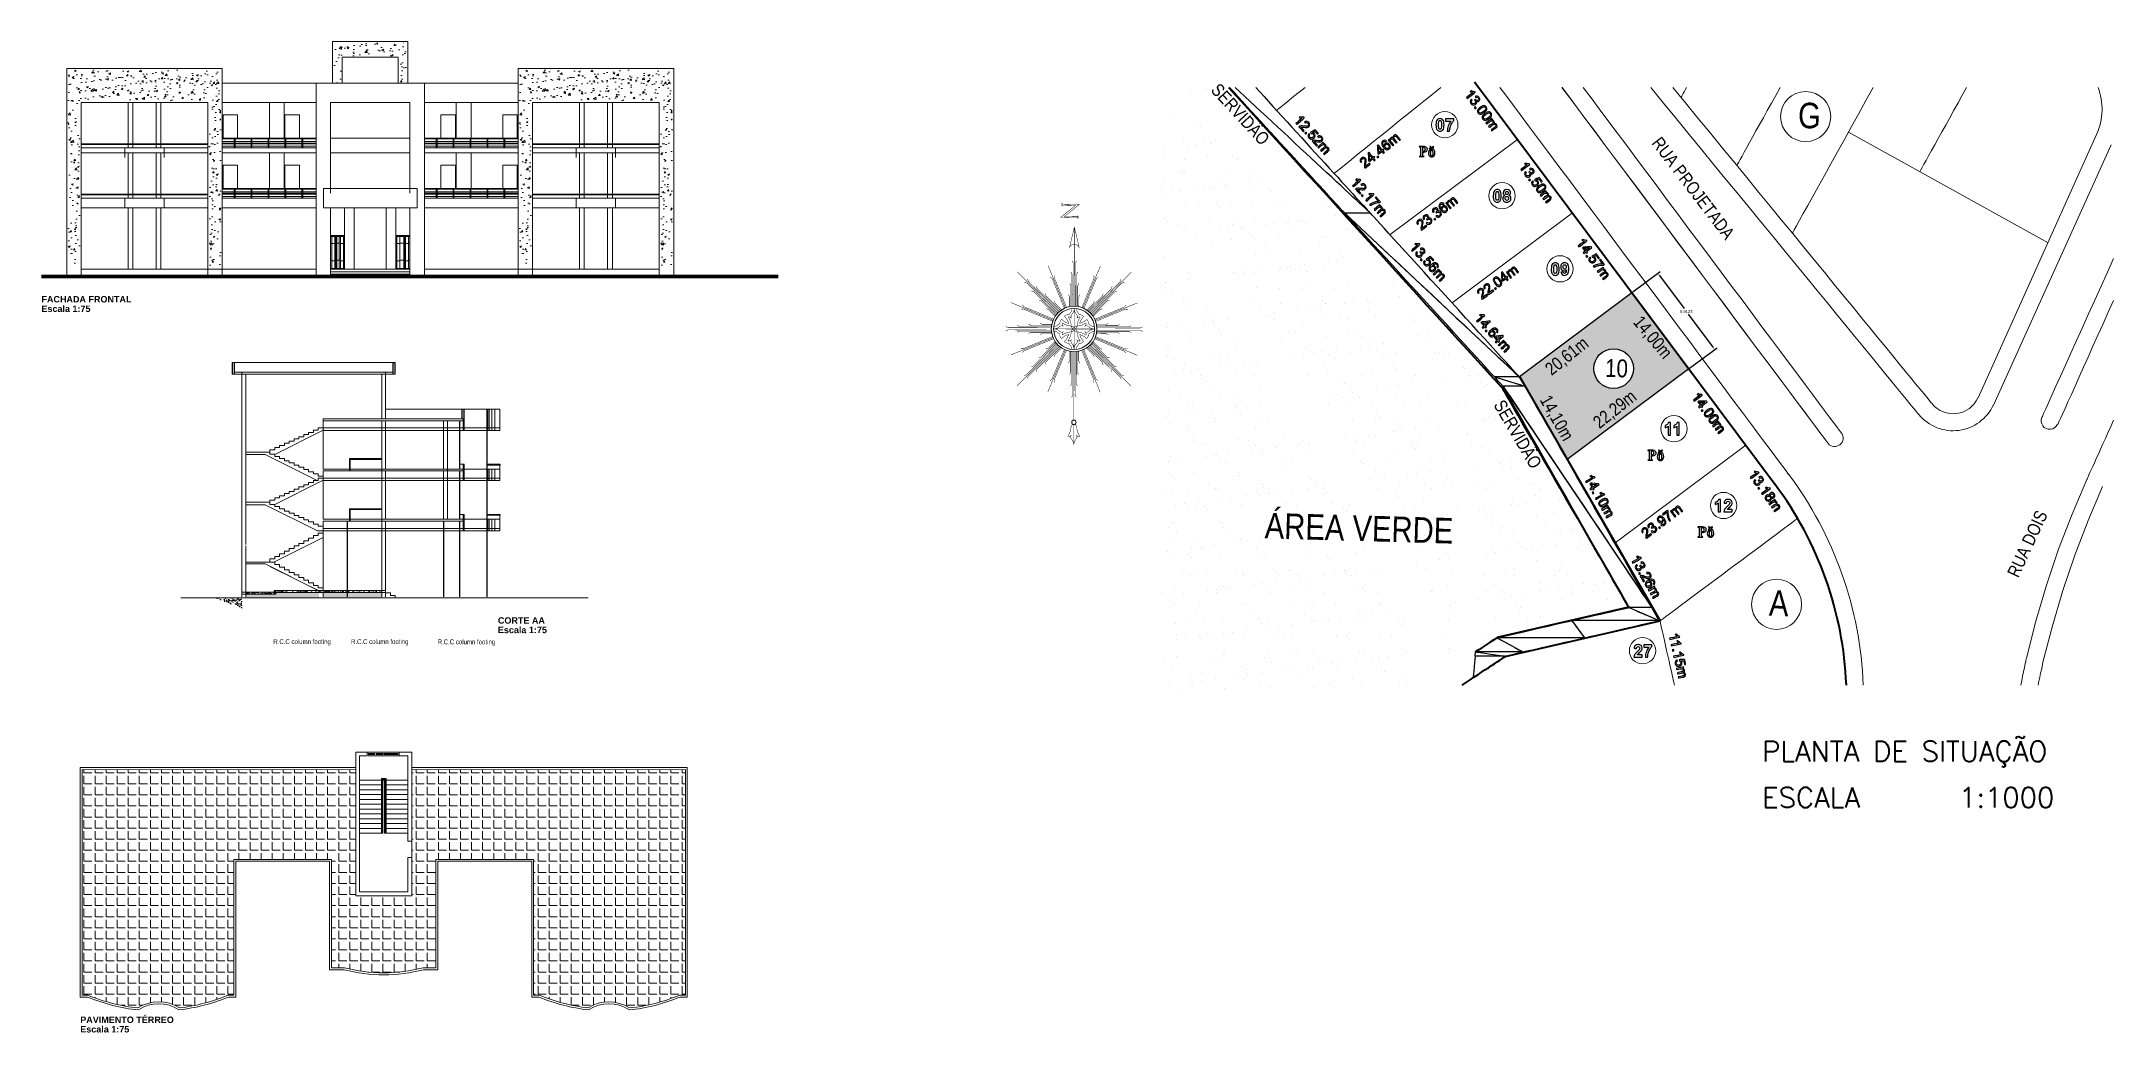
# Model space of a CAD drawing. Header units: millimetres. Extents: x 4360 to 8806, y 1896 to 3880.
# Drawn here: x 4485.3 to 4613.9, y 1896 to 1957.5 of the extents above; entities that cross this region are included whole.
import ezdxf

# ---------------------------------------------------------------- set-up
doc = ezdxf.new("R2010")
doc.units = ezdxf.units.MM
for name, color, linetype, lineweight in [('C-Paredes-Acessorios', 20, 'Continuous', 5), ('C-Texto', 4, 'Continuous', 9), ('verm', 10, 'Continuous', 13)]:
    doc.layers.add(name, color=color, linetype=linetype, lineweight=lineweight)
doc.styles.add('BOLD', font='arialbd.ttf')
doc.styles.add('ROMMANS', font='ROMANS.shx', dxfattribs={"height": 100})
doc.styles.add('sr', font='swisscl.ttf', dxfattribs={"height": 25})
doc.styles.get("Standard").update_dxf_attribs({"font": 'arial.ttf'})
doc.styles.add('vinicius', font='ARIALN.TTF')
doc.dimstyles.get("Standard").update_dxf_attribs({"dimtxt": 0.18, "dimasz": 0.18, "dimexe": 0.18, "dimexo": 0.0625, "dimgap": 0.09, "dimtad": 0, "dimtih": 1, "dimtoh": 1, "dimdec": 4, "dimzin": 0, "dimdsep": 46, "dimtxsty": 'Standard', "dimcen": 0.09, "dimadec": 0, "dimazin": 0, "dimtfac": 1, "dimtdec": 4, "dimtofl": 0, "dimtmove": 0, "dimatfit": 3, "dimfxl": 1, "dimtolj": 1, "dimtzin": 0, "dimarcsym": 0})
pattern_1 = [(50, (4315.2005, 1672.0855), (1.0758903, -0.0941282), [0.1125, -1.2375]), (355, (4315.2005, 1672.0855), (-0.208127, 1.1282882), [0.09, -0.99]), (100.4514, (4315.2901, 1672.0777), (0.867764, 1.0341593), [0.0956103, -1.051713]), (46.1842, (4315.2005, 1672.3855), (1.6008616, -0.2482785), [0.16875, -1.85625]), (96.6356, (4315.3339, 1672.3648), (1.401994, 1.461177), [0.1434154, -1.5775695]), (351.1842, (4315.2005, 1672.3855), (1.401993, 1.461178), [0.135, -1.485]), (21, (4315.3505, 1672.3105), (0.8953606, -0.6039283), [0.1125, -1.2375]), (326, (4315.3505, 1672.3105), (0.364973, 1.087725), [0.09, -0.99]), (71.4514, (4315.4251, 1672.2602), (1.260334, 0.4837957), [0.0956103, -1.051713]), (37.5, (4315.2005, 1672.0855), (0.0182398, 0.4993408), [0, -0.978, 0, -1.005, 0, -0.99375]), (7.5, (4315.2005, 1672.0855), (0.3946043, 0.5916176), [0, -0.573, 0, -0.9555, 0, -0.37875]), (327.5, (4314.866, 1672.0855), (0.80073365, -0.0338323), [0, -0.375, 0, -1.17, 0, -1.5525]), (317.5, (4314.716, 1672.0855), (0.8747793, 0.1501575), [0, -0.4875, 0, -0.777, 0, -1.1025])]
pattern_2 = [(37.5, (4188.5543, 1587.51586), (-0.006299336, 0.192682377), [0, -0.152, 0, -0.17, 0, -0.1625]), (7.5, (4188.5543, 1587.51586), (0.17697767, 0.2822146), [0, -0.082, 0, -0.137, 0, -0.0525]), (327.5, (4188.4313, 1587.51586), (0.311414186, 0.000565905), [0, -0.05, 0, -0.18, 0, -0.235]), (317.5, (4188.4313, 1587.51586), (0.30061266, 0.08776756), [0, -0.025, 0, -0.118, 0, -0.135])]

msp = doc.modelspace()

# ---------------------------------------------------------------- texts
at = {"style": 'ROMMANS'}
for s, p in [('PLANTA DE SITUAÇÃO', (4592.06251, 1912.7992)), ('ESCALA      1:1000', (4592.06251, 1909.92875))]:
    msp.add_text(s, height=1.2550342, dxfattribs=at).set_placement(p)
at = {"attachment_point": 1, "style": 'vinicius'}
for s, insert, char_height, width, rotation in [('SERVIDÃO', (4558.37693, 1954.96449), 0.79232, 20.1128286, 312.6327972), ('G', (4594.31503, 1953.70325), 1.58464, 40.2256572, 358.3872954), ('RUA PROJETADA', (4585.79155, 1951.64927), 0.7923195, 20.1128286, 307.3062197), ('14,00m', (4584.61444, 1940.54748), 0.79232, 20.1128286, 309.9711237), ('20,61m', (4578.49557, 1937.34118), 0.79232, 20.1128286, 38.3629869), ('10', (4582.33282, 1937.77836), 1.109247, 28.15796, 358.3872954), ('SERVIDÃO', (4576.04575, 1935.33118), 0.79232, 20.1128286, 300.4222387), ('14,10m', (4578.92103, 1935.63278), 0.79232, 20.1128286, 299.6787997), ('22,29m', (4581.47081, 1934.03577), 0.79232, 20.1128286, 38.3629869), ('ÁREA VERDE', (4561.21172, 1928.22937), 1.584639, 40.2256572, 358.3872954), ('RUA DOIS', (4607.24081, 1924.48224), 0.79232, 20.1128286, 65.2001972), ('A', (4592.50954, 1923.42597), 1.58464, 40.2256572, 358.3872954)]:
    msp.add_mtext(s, dxfattribs=dict(at, insert=insert, char_height=char_height, width=width, rotation=rotation))
at = {"layer": 'C-Texto'}
for s, height, style, p in [('FACHADA FRONTAL', 0.4, 'BOLD', (4485.25122, 1941.28658)), ('Escala 1:75', 0.4, 'BOLD', (4485.25122, 1940.69677)), ('CORTE AA', 0.4, 'BOLD', (4513.58384, 1921.34752)), ('R.C.C column footing', 0.3, 'sr', (4499.6448, 1920.08273)), ('R.C.C column footing', 0.3, 'sr', (4504.46737, 1920.08273)), ('R.C.C column footing', 0.3, 'sr', (4509.84797, 1920.06832)), ('Escala 1:75', 0.4, 'BOLD', (4513.58384, 1920.75772)), ('PAVIMENTO TÉRREO', 0.4, 'BOLD', (4487.66091, 1896.56007)), ('Escala 1:75', 0.4, 'BOLD', (4487.66091, 1895.97026))]:
    msp.add_text(s, height=height, dxfattribs=dict(at, style=style)).set_placement(p)

# ---------------------------------------------------------------- blocks, each defined once
blk = doc.blocks.new('*D106')
at = {"color": 0, "lineweight": -2, "transparency": 16777216}
for p, q in [((4584.03, 1941.95), (4585.72, 1943.21)), ((4585.69, 1942.96), (4587.21, 1940.91)), ((4589.01, 1938.51), (4587.48, 1940.55)), ((4587.56, 1937.21), (4589.26, 1938.47))]:
    blk.add_line(p, q, dxfattribs=at)
at = {"color": 0, "transparency": 16777216}
for points in [[(4585.71, 1942.98), (4585.66, 1942.94), (4585.58, 1943.1)], [(4589.03, 1938.53), (4588.98, 1938.49), (4589.11, 1938.36)]]:
    blk.add_solid(points, dxfattribs=at)
at = {"layer": 'Defpoints', "color": 0, "transparency": 16777216}
for p in [(4583.98, 1941.91), (4589.11, 1938.36), (4587.51, 1937.17)]:
    blk.add_point(p, dxfattribs=at)
at = {"color": 0, "transparency": 16777216, "insert": (4587.35, 1940.73), "char_height": 0.18, "attachment_point": 5}
blk.add_mtext('\\A1;5.9123', dxfattribs=at)
blk = doc.blocks.new('A$C1D176D7D')
at = {"layer": 'verm', "const_width": 0.536}
for points in [[(117.5, 99.5), (69.6, 147.6)], [(126.2, 105.3), (105.9, 154.8)], [(133.8, 107.1), (133.9, 144.8), (132.6, 147.5)], [(135.1, 107.2), (135.3, 158.2), (134, 160.9)], [(137.8, 107.2), (138, 158.2), (139.3, 160.8)], [(139.2, 107.1), (139.3, 144.8), (140.6, 147.4)], [(146.7, 105.2), (167.4, 154.6)], [(155.4, 99.4), (203.6, 147.3)], [(116.6, 98.5), (80.7, 134.6), (77.8, 135.6)], [(118.5, 100.4), (82.6, 136.5), (81.6, 139.4)], [(115.7, 97.5), (89.2, 124.2), (86.3, 125.1)], [(119.5, 101.3), (93, 128), (92, 130.8)], [(120.6, 102.1), (103.4, 119.4), (102.4, 122.3)], [(125, 104.7), (110.7, 139.4), (108.5, 141.4)], [(127.5, 105.7), (113.2, 140.5), (113.4, 143.4)], [(132.5, 107), (132.5, 131.4), (131.2, 134.1)], [(140.5, 107), (140.6, 131.4), (141.9, 134)], [(145.5, 105.7), (159.9, 140.3), (159.7, 143.3)], [(148, 104.7), (162.4, 139.3), (164.7, 141.3)], [(152.4, 102), (169.7, 119.2), (170.6, 122.1)], [(153.4, 101.2), (180.1, 127.7), (181.1, 130.6)], [(154.4, 100.3), (190.5, 136.2), (191.5, 139.1)], [(156.3, 98.4), (192.4, 134.3), (195.3, 135.3)], [(157.2, 97.4), (183.9, 123.9), (186.7, 124.9)], [(111.7, 90.8), (62.3, 111.4)], [(111.2, 89.6), (76.6, 104), (73.6, 103.8)], [(112.2, 92), (77.6, 106.5), (75.6, 108.8)], [(114.9, 96.4), (97.7, 113.7), (94.8, 114.7)], [(114.1, 95.3), (106.2, 103.3), (103.3, 104.3)], [(121.7, 102.9), (113.8, 110.9), (112.8, 113.7)], [(131.1, 106.7), (131.2, 118), (129.8, 120.7)], [(141.8, 106.7), (141.9, 118), (143.2, 120.7)], [(151.2, 102.8), (159.2, 110.7), (160.2, 113.6)], [(158, 96.3), (175.3, 113.5), (178.2, 114.5)], [(158.8, 95.2), (166.8, 103.1), (169.6, 104.1)], [(160.6, 91.9), (195.4, 106.2), (197.3, 108.4)], [(161.2, 90.7), (210.7, 111)], [(161.7, 89.4), (196.4, 103.7), (199.4, 103.5)], [(109.6, 80.6), (29.3, 80.8)], [(109.7, 81.9), (58.7, 82), (56.1, 83.4)], [(109.7, 79.2), (58.7, 79.4), (56, 78)], [(109.8, 83.2), (72.1, 83.3), (69.5, 84.7)], [(109.8, 77.9), (72.1, 78), (69.4, 76.7)], [(109.9, 84.6), (85.5, 84.6), (82.9, 86)], [(109.9, 76.5), (85.5, 76.6), (82.8, 75.3)], [(110.1, 75.2), (98.9, 75.2), (96.2, 73.9)], [(110.2, 85.9), (98.9, 85.9), (96.2, 87.3)], [(162.7, 85.8), (173.9, 85.7), (176.6, 87.1)], [(162.6, 75.1), (173.9, 75), (176.6, 73.7)], [(162.9, 84.4), (187.3, 84.4), (190, 85.7)], [(162.9, 76.4), (187.3, 76.3), (190, 75)], [(163.1, 83.1), (200.7, 83), (203.4, 84.3)], [(163.1, 77.7), (200.7, 77.6), (203.4, 76.3)], [(163.2, 81.8), (214.1, 81.6), (216.8, 82.9)], [(163.2, 80.4), (256.2, 80.2)], [(163.2, 79.1), (214.1, 78.9), (216.8, 77.6)], [(111.6, 70.3), (62.1, 49.9)], [(117.4, 61.6), (69.3, 13.7)], [(111.2, 71.6), (76.4, 57.3), (73.5, 57.5)], [(112.2, 69.1), (77.5, 54.8), (75.5, 52.6)], [(116.5, 62.6), (80.4, 26.7), (77.5, 25.7)], [(118.4, 60.7), (82.3, 24.8), (81.3, 21.9)], [(115.6, 63.6), (88.9, 37.1), (86.1, 36.1)], [(119.4, 59.8), (92.7, 33.3), (91.8, 30.4)], [(114.8, 64.7), (97.5, 47.4), (94.6, 46.5)], [(120.5, 59), (103.2, 41.8), (102.2, 38.9)], [(114, 65.8), (106, 57.8), (103.2, 56.9)], [(126.1, 55.8), (105.5, 6.3)], [(124.9, 56.3), (110.4, 21.7), (108.1, 19.7)], [(121.6, 58.2), (113.6, 50.2), (112.6, 47.4)], [(127.3, 55.3), (112.9, 20.6), (113.1, 17.7)], [(131, 54.3), (130.9, 43), (129.6, 40.3)], [(132.3, 54), (132.3, 29.6), (130.9, 26.9)], [(133.7, 53.8), (133.6, 16.2), (132.2, 13.5)], [(135, 53.7), (134.9, 2.8), (133.5, 0.1)], [(137.7, 53.7), (137.5, 2.8), (138.9, 0.1)], [(139, 53.8), (138.9, 16.2), (140.2, 13.5)], [(140.4, 54), (140.3, 29.6), (141.6, 26.9)], [(141.7, 54.2), (141.7, 43), (143, 40.3)], [(145.3, 55.2), (159.6, 20.5), (159.4, 17.5)], [(146.6, 55.7), (167, 6.2)], [(147.8, 56.3), (162.1, 21.5), (164.3, 19.6)], [(151.1, 58.1), (159.1, 50.1), (160, 47.3)], [(152.2, 58.9), (169.5, 41.6), (170.4, 38.7)], [(153.3, 59.7), (179.8, 33), (180.8, 30.2)], [(154.3, 60.6), (190.2, 24.5), (191.2, 21.6)], [(155.3, 61.5), (203.2, 13.3)], [(156.2, 62.5), (192.1, 26.4), (195, 25.4)], [(157.1, 63.5), (183.6, 36.8), (186.5, 35.8)], [(157.9, 64.5), (175.1, 47.2), (178, 46.3)], [(158.7, 65.7), (166.7, 57.7), (169.5, 56.7)], [(160.6, 68.9), (195.2, 54.5), (197.2, 52.2)], [(161.1, 70.2), (210.6, 49.5)], [(161.6, 71.4), (196.3, 57), (199.2, 57.2)]]:
    blk.add_lwpolyline(points, dxfattribs=at)
for points in [[(133.8, 104.5, -0.189261), (131.7, 99.4, 0.095749), (130.5, 97.4, 0.223065), (125.1, 95.3, -0.135715), (129.9, 87, -0.13637), (121.7, 91.9, 0.225953), (119.6, 86.5, 0.095749), (117.5, 85.3, -0.18926), (112.5, 83.2)], [(136.5, 104.6, -0.189261), (133.7, 97.6, 0.350824), (133.3, 92.9, 0.30139), (129.2, 94.6, -0.143428), (133.1, 83.7, 0.397364), (136.4, 80.5), (136.5, 104.6)], [(136.5, 104.6, 0.189261), (139.2, 97.6, -0.350824), (139.5, 92.9, -0.30139), (143.7, 94.6, 0.143428), (139.8, 83.7, -0.397364), (136.4, 80.5), (136.5, 104.6)], [(160.4, 83.1, -0.189261), (155.3, 85.2, 0.095749), (153.3, 86.4, 0.223065), (151.2, 91.8, -0.135715), (142.9, 87, -0.13637), (147.8, 95.2, 0.225953), (142.5, 97.3, 0.095749), (141.2, 99.4, -0.18926), (139.2, 104.4)], [(0, 80.9, 0.189261), (7, 83.6, -0.350824), (11.7, 83.9, -0.30139), (10, 88.1, 0.143428), (20.9, 84.2, -0.397364), (24.1, 80.8), (0, 80.9)], [(0, 80.9, -0.189261), (7, 78.1, 0.350824), (11.7, 77.7, 0.30139), (10, 73.6, -0.143428), (20.9, 77.4, 0.397364), (24.1, 80.8), (0, 80.9)], [(112.3, 80.6, 0.189261), (119.3, 83.3, -0.350824), (124, 83.6, -0.30139), (122.3, 87.8, 0.143428), (133.2, 83.9, -0.397364), (136.4, 80.5), (112.3, 80.6)], [(112.3, 80.6, -0.189261), (119.3, 77.8, 0.350824), (124, 77.4, 0.30139), (122.3, 73.3, -0.143428), (133.2, 77.1, 0.397364), (136.4, 80.5), (112.3, 80.6)], [(112.4, 77.9, -0.189261), (117.5, 75.8, 0.095749), (119.5, 74.5, 0.223065), (121.6, 69.2, -0.135715), (129.9, 73.9, -0.13637), (125, 65.8, 0.225953), (130.4, 63.7, 0.095749), (131.6, 61.6, -0.18926), (133.7, 56.5)], [(136.3, 56.4, 0.189261), (133.6, 63.4, -0.350824), (133.3, 68.1, -0.30139), (129.1, 66.4, 0.143428), (133, 77.3, -0.397364), (136.4, 80.5), (136.3, 56.4)], [(160.5, 80.4, -0.189261), (153.5, 83.2, 0.350824), (148.8, 83.6, 0.30139), (150.5, 87.7, -0.143428), (139.6, 83.8, 0.397364), (136.4, 80.5), (160.5, 80.4)], [(160.5, 80.4, 0.189261), (153.5, 77.7, -0.350824), (148.8, 77.4, -0.30139), (150.5, 73.2, 0.143428), (139.6, 77.1, -0.397364), (136.4, 80.5), (160.5, 80.4)], [(136.3, 56.4, -0.189261), (139.1, 63.4, 0.350824), (139.5, 68.1, 0.30139), (143.6, 66.4, -0.143428), (139.8, 77.3, 0.397364), (136.4, 80.5), (136.3, 56.4)], [(139, 56.5, -0.189261), (141.1, 61.6, 0.095749), (142.4, 63.6, 0.223065), (147.7, 65.7, -0.135715), (143, 74, -0.13637), (151.1, 69.1, 0.225953), (153.2, 74.4, 0.095749), (155.3, 75.7, -0.18926), (160.4, 77.7)], [(231.4, 74.4, 0.791706), (231.4, 86.1), (256.2, 80.2), (231.4, 74.4)], [(265.9, 76), (265.9, 76), (269.5, 75.9), (269.5, 75.9, -0.414215), (268.3, 77.2), (268.7, 91.9), (282.5, 74.6), (283, 93.5, -0.414212), (284.3, 94.8), (284.3, 94.8), (280.7, 94.9), (280.7, 94.9, -0.414212), (281.9, 93.5), (281.5, 78.8), (267.8, 96.2), (267.3, 77.3, -0.414227), (265.9, 76)]]:
    blk.add_lwpolyline(points, format="xyb", dxfattribs=at)
at = {"layer": 'verm'}
for centre, radius in [((136.4, 80.5), 26.8), ((136.4, 80.5), 24.1), ((26.7, 80.8), 2.58)]:
    blk.add_circle(centre, radius, dxfattribs=at)

# ---------------------------------------------------------------- dimensions: what is measured, and where the dimension line sits
dim = msp.add_aligned_dim(p1=(4583.97659, 1941.90804), p2=(4587.51082, 1937.16836), distance=1.99855, dimstyle='Standard')
dim.commit()
dim.dimension.update_dxf_attribs({"geometry": '*D106', "text_midpoint": (4587.34587, 1940.73288)})

# ---------------------------------------------------------------- hatches: boundary and pattern name
at = {"transparency": 33554625}
h = msp.add_hatch(color=256, dxfattribs=at)
h.dxf.hatch_style = 1
h.set_gradient(color1=(205, 32, 39), color2=(237, 31, 36), name='SPHERICAL')
edge = h.paths.add_edge_path()
edge.add_spline(control_points=[(4583.97659, 1941.90804), (4583.87347, 1941.83103), (4577.00112, 1936.69878), (4577.00112, 1936.69878)], knot_values=[0.007502783, 0.007502783, 0.007502783, 0.007502783, 1, 1, 1, 1], degree=3, periodic=0)
edge.add_line((4577.00112, 1936.69878), (4579.96343, 1931.54133))
edge.add_line((4579.96343, 1931.54133), (4587.51082, 1937.16836))
edge.add_line((4587.51082, 1937.16836), (4583.97659, 1941.90804))
h.paths.add_polyline_path([(4584.06972, 1937.18067, -1), (4581.61169, 1937.18067, -1)], flags=16)
h.paths.add_polyline_path([(4581.87114, 1936.07347), (4583.83841, 1936.01808), (4583.9034, 1938.32646), (4581.93613, 1938.38184)], flags=24)
h.paths.add_polyline_path([(4577.70911, 1935.28207), (4579.40438, 1932.30739), (4580.83749, 1933.12411), (4579.14222, 1936.09879)], flags=25)
h.paths.add_polyline_path([(4583.48468, 1939.98587), (4585.68416, 1937.36195), (4586.94828, 1938.42159), (4584.7488, 1941.04551)], flags=24)
h.paths.add_polyline_path([(4582.05685, 1932.93531), (4584.74146, 1935.06028), (4583.71771, 1936.35364), (4581.0331, 1934.22867)], flags=25)
h.paths.add_polyline_path([(4579.08161, 1936.24072), (4581.76622, 1938.3657), (4580.74247, 1939.65905), (4578.05786, 1937.53408)], flags=24)
at = {"layer": 'C-Paredes-Acessorios'}
h = msp.add_hatch(dxfattribs=at)
h.set_pattern_fill('AR-CONC', color=256, scale=0.15, style=0)
h.set_pattern_definition(pattern_1)
h.paths.add_polyline_path([(4507.91944, 1954.90419), (4507.47944, 1954.90419), (4507.47944, 1956.58419), (4503.83944, 1956.58419), (4503.83944, 1954.90419), (4503.39944, 1954.90419), (4503.39944, 1957.40997), (4507.91944, 1957.40997)])
h = msp.add_hatch(dxfattribs=at)
h.set_pattern_fill('AR-CONC', color=256, scale=0.15, style=0)
h.set_pattern_definition(pattern_1)
h.paths.add_polyline_path([(4492.91725, 1955.00715, 0.07653981), (4490.38164, 1955.00715), (4491.10794, 1953.80419), (4492.19095, 1953.80419)], flags=17)
edge = h.paths.add_edge_path()
edge.add_line((4492.91725, 1955.00715), (4492.19095, 1953.80419))
edge.add_line((4492.19095, 1953.80419), (4495.67944, 1953.80419))
edge.add_line((4495.67944, 1953.80419), (4495.67944, 1943.59419))
edge.add_line((4495.67944, 1943.59419), (4496.37944, 1943.59419))
edge.add_line((4496.37944, 1943.59419), (4496.37944, 1955.70419))
edge.add_line((4496.37944, 1955.70419), (4486.91944, 1955.70419))
edge.add_line((4486.91944, 1955.70419), (4486.91944, 1943.59419))
edge.add_line((4486.91944, 1943.59419), (4487.61944, 1943.59419))
edge.add_line((4487.61944, 1943.59419), (4487.61944, 1953.80419))
edge.add_line((4487.61944, 1953.80419), (4491.10794, 1953.80419))
edge.add_line((4491.10794, 1953.80419), (4490.38164, 1955.00715))
edge.add_arc((4491.64944, 1946.77369), 8.3305, 81.2462514, 98.7537486, ccw=False)
h = msp.add_hatch(dxfattribs=at)
h.set_pattern_fill('AR-CONC', color=256, scale=0.15, style=0)
h.set_pattern_definition([(50, (4343.2205, 1672.0855), (1.0758903, -0.0941282), [0.1125, -1.2375]), (355, (4343.2205, 1672.0855), (-0.208127, 1.1282882), [0.09, -0.99]), (100.4514, (4343.3101, 1672.0777), (0.867764, 1.0341593), [0.0956103, -1.051713]), (46.1842, (4343.2205, 1672.3855), (1.6008616, -0.2482785), [0.16875, -1.85625]), (96.6356, (4343.3539, 1672.3648), (1.401994, 1.461177), [0.1434154, -1.5775695]), (351.1842, (4343.2205, 1672.3855), (1.401993, 1.461178), [0.135, -1.485]), (21, (4343.3705, 1672.3105), (0.8953606, -0.6039283), [0.1125, -1.2375]), (326, (4343.3705, 1672.3105), (0.364973, 1.087725), [0.09, -0.99]), (71.4514, (4343.4451, 1672.2602), (1.260334, 0.4837957), [0.0956103, -1.051713]), (37.5, (4343.2205, 1672.0855), (0.0182398, 0.4993408), [0, -0.978, 0, -1.005, 0, -0.99375]), (7.5, (4343.2205, 1672.0855), (0.3946043, 0.5916176), [0, -0.573, 0, -0.9555, 0, -0.37875]), (327.5, (4342.886, 1672.0855), (0.80073365, -0.0338323), [0, -0.375, 0, -1.17, 0, -1.5525]), (317.5, (4342.736, 1672.0855), (0.8747793, 0.1501575), [0, -0.4875, 0, -0.777, 0, -1.1025])])
h.paths.add_polyline_path([(4520.93725, 1955.00715, 0.07653981), (4518.40164, 1955.00715), (4519.12794, 1953.80419), (4520.21095, 1953.80419)], flags=17)
edge = h.paths.add_edge_path()
edge.add_line((4520.93725, 1955.00715), (4520.21095, 1953.80419))
edge.add_line((4520.21095, 1953.80419), (4523.69944, 1953.80419))
edge.add_line((4523.69944, 1953.80419), (4523.69944, 1943.59419))
edge.add_line((4523.69944, 1943.59419), (4524.39944, 1943.59419))
edge.add_line((4524.39944, 1943.59419), (4524.39944, 1955.70419))
edge.add_line((4524.39944, 1955.70419), (4514.93944, 1955.70419))
edge.add_line((4514.93944, 1955.70419), (4514.93944, 1943.59419))
edge.add_line((4514.93944, 1943.59419), (4515.63944, 1943.59419))
edge.add_line((4515.63944, 1943.59419), (4515.63944, 1953.80419))
edge.add_line((4515.63944, 1953.80419), (4519.12794, 1953.80419))
edge.add_line((4519.12794, 1953.80419), (4518.40164, 1955.00715))
edge.add_arc((4519.66944, 1946.77369), 8.3305, 81.2462514, 98.7537486, ccw=False)
h = msp.add_hatch(dxfattribs=at)
h.set_pattern_fill('AR-SAND', color=256, scale=0.1, style=0)
h.set_pattern_definition(pattern_2)
h.paths.add_polyline_path([(4497.69003, 1922.95514), (4497.69003, 1922.28806), (4497.27179, 1922.5711), (4496.96615, 1922.56381), (4496.65077, 1922.70011), (4495.92906, 1922.95514)])
h = msp.add_hatch(dxfattribs=at)
h.set_pattern_fill('AR-CONC', color=256, scale=0.05, style=0)
h.set_pattern_definition([(50, (4901.12104, 1637.4284), (0.3586301, -0.03137607), [0.0375, -0.4125]), (355, (4901.12104, 1637.4284), (-0.06937567, 0.37609607), [0.03, -0.33]), (100.4514, (4901.15093, 1637.4258), (0.2892547, 0.34471977), [0.0318701, -0.35057106]), (46.1842, (4901.12104, 1637.5284), (0.53362052, -0.0827595), [0.05625, -0.61875]), (96.6356, (4901.1655, 1637.5215), (0.46733135, 0.48705894), [0.04780514, -0.5258565]), (351.1842, (4901.12104, 1637.5284), (0.467331, 0.4870593), [0.045, -0.495]), (21, (4901.17104, 1637.5034), (0.29845353, -0.20130945), [0.0375, -0.4125]), (326, (4901.17104, 1637.5034), (0.12165767, 0.36257502), [0.03, -0.33]), (71.4514, (4901.1959, 1637.48663), (0.42011131, 0.16126525), [0.0318701, -0.35057106]), (37.5, (4901.12104, 1637.42841), (0.006079928, 0.166446927), [0, -0.326, 0, -0.335, 0, -0.33125]), (7.5, (4901.12104, 1637.42841), (0.13153477, 0.197205856), [0, -0.191, 0, -0.3185, 0, -0.12625]), (327.5, (4901.00954, 1637.42841), (0.266911218, -0.011277436), [0, -0.125, 0, -0.39, 0, -0.5175]), (317.5, (4900.95954, 1637.4284), (0.29159308, 0.05005249), [0, -0.1625, 0, -0.259, 0, -0.3675])])
h.paths.add_polyline_path([(4499.81003, 1923.18514), (4497.93003, 1923.18514), (4497.93003, 1923.30514), (4499.81003, 1923.30514)])
h.paths.add_polyline_path([(4499.81003, 1923.40514), (4499.81003, 1923.30514), (4502.49003, 1923.30514), (4502.49003, 1923.40514)])
h = msp.add_hatch(dxfattribs=at)
h.set_pattern_fill('AR-SAND', color=256, scale=0.1, style=0)
h.set_pattern_definition(pattern_2)
h.paths.add_polyline_path([(4506.37003, 1922.95514), (4506.37003, 1923.30514), (4502.73003, 1923.30514), (4502.73003, 1922.95514)])
h.paths.add_polyline_path([(4499.81003, 1923.30514), (4499.81003, 1923.18514), (4497.93003, 1923.18514), (4497.93003, 1922.95514), (4502.49003, 1922.95514), (4502.49003, 1923.30514)])
msp.add_hatch(color=256, dxfattribs=at).paths.add_polyline_path([(4499.69003, 1923.40514), (4499.81003, 1923.40514), (4499.81003, 1923.18514), (4499.69003, 1923.18514)])
h = msp.add_hatch(dxfattribs=at)
h.set_pattern_fill('AR-CONC', color=256, scale=0.05, style=0)
h.set_pattern_definition([(50, (4188.5543, 1587.51586), (0.3586301, -0.03137607), [0.0375, -0.4125]), (355, (4188.5543, 1587.51586), (-0.06937567, 0.37609607), [0.03, -0.33]), (100.4514, (4188.5842, 1587.51325), (0.2892547, 0.34471977), [0.0318701, -0.35057106]), (46.1842, (4188.5543, 1587.61586), (0.53362052, -0.0827595), [0.05625, -0.61875]), (96.6356, (4188.59877, 1587.60896), (0.46733135, 0.48705894), [0.04780514, -0.5258565]), (351.1842, (4188.5543, 1587.61586), (0.467331, 0.4870593), [0.045, -0.495]), (21, (4188.6043, 1587.59086), (0.29845353, -0.20130945), [0.0375, -0.4125]), (326, (4188.6043, 1587.59086), (0.12165767, 0.36257502), [0.03, -0.33]), (71.4514, (4188.62917, 1587.5741), (0.42011131, 0.16126525), [0.0318701, -0.35057106]), (37.5, (4188.5543, 1587.51586), (0.006079928, 0.166446927), [0, -0.326, 0, -0.335, 0, -0.33125]), (7.5, (4188.5543, 1587.51586), (0.13153477, 0.197205856), [0, -0.191, 0, -0.3185, 0, -0.12625]), (327.5, (4188.4428, 1587.51586), (0.26691122, -0.011277436), [0, -0.125, 0, -0.39, 0, -0.5175]), (317.5, (4188.3928, 1587.51586), (0.29159308, 0.05005249), [0, -0.1625, 0, -0.259, 0, -0.3675])])
h.paths.add_polyline_path([(4506.37003, 1923.40514), (4502.73003, 1923.40514), (4502.73003, 1923.30514), (4506.37003, 1923.30514)])
h = msp.add_hatch(dxfattribs=at)
h.set_pattern_fill('ANGLE', color=251, scale=2.5, style=0)
h.set_pattern_definition([(0, (4559.38804, 1654.2827), (0, 0.6875), [0.5, -0.1875]), (90, (4559.38804, 1654.2827), (-0.6875, 4e-17), [0.5, -0.1875])])
edge = h.paths.add_edge_path()
edge.add_line((4503.26091, 1899.98768), (4503.26091, 1906.71768))
edge.add_line((4503.26091, 1906.71768), (4497.20091, 1906.71768))
edge.add_line((4497.20091, 1906.71768), (4497.20091, 1898.28768))
edge.add_line((4497.20091, 1898.28768), (4496.8471, 1898.28768))
edge.add_arc((4492.49091, 1908.80383), 11.3827, 276.6755702, 292.5012282, ccw=False)
edge.add_arc((4492.53582, 1895.51024), 2.36357, 57.2596864, 123.1274699)
edge.add_arc((4492.49091, 1908.80383), 11.3827, 247.4987718, 263.7115861, ccw=False)
edge.add_line((4488.13471, 1898.28768), (4487.78091, 1898.28768))
edge.add_line((4487.78091, 1898.28768), (4487.78091, 1912.29768))
edge.add_line((4487.78091, 1912.29768), (4504.76091, 1912.26768))
edge.add_line((4504.76091, 1912.26768), (4504.76091, 1904.45768))
edge.add_line((4504.76091, 1904.45768), (4508.24091, 1904.45768))
edge.add_line((4508.24091, 1904.45768), (4508.24091, 1912.26768))
edge.add_line((4508.24091, 1912.26768), (4525.22091, 1912.29768))
edge.add_line((4525.22091, 1912.29768), (4525.22091, 1898.28768))
edge.add_line((4525.22091, 1898.28768), (4524.8671, 1898.28768))
edge.add_arc((4520.51091, 1908.80383), 11.3827, 276.2884139, 292.5012282, ccw=False)
edge.add_arc((4520.466, 1895.51024), 2.36357, 56.8725301, 122.7403136)
edge.add_arc((4520.51091, 1908.80383), 11.3827, 247.4987718, 263.3244298, ccw=False)
edge.add_line((4516.15471, 1898.28768), (4515.80091, 1898.28768))
edge.add_line((4515.80091, 1898.28768), (4515.80091, 1906.71768))
edge.add_line((4515.80091, 1906.71768), (4509.74091, 1906.71768))
edge.add_line((4509.74091, 1906.71768), (4509.74091, 1899.98768))
edge.add_line((4509.74091, 1899.98768), (4508.9453, 1899.98768))
edge.add_arc((4506.50091, 1909.19372), 9.52502, 255.1299148, 284.8700852, ccw=False)
edge.add_line((4504.05652, 1899.98768), (4503.26091, 1899.98768))

# ---------------------------------------------------------------- linework, layer by layer
msp.add_lwpolyline([(4583.97659, 1941.90804), (4587.51082, 1937.16836), (4579.96343, 1931.54133), (4577.00112, 1936.69878), (4583.97635, 1941.90836)])
msp.add_circle((4582.84071, 1937.18067), 1.22902)
at = {"lineweight": 30}
for points in [[(4556.58553, 1954.20746), (4556.58553, 1954.20746), (4556.58553, 1954.20746), (4556.58553, 1954.20746)], [(4557.47996, 1954.56521), (4557.47996, 1954.56521), (4557.47996, 1954.56521), (4557.47996, 1954.56521)], [(4558.28495, 1954.05095), (4558.28495, 1954.05095), (4558.28495, 1954.05095), (4558.28495, 1954.05095)], [(4558.84396, 1954.14037), (4558.84396, 1954.14037), (4558.84396, 1954.14037), (4558.84396, 1954.14037)], [(4555.3333, 1952.86579), (4555.3333, 1952.86579), (4555.3333, 1952.86579), (4555.3333, 1952.86579)], [(4558.84396, 1953.49189), (4558.84396, 1953.49189), (4558.84396, 1953.49189), (4558.84396, 1953.49189)], [(4560.36453, 1952.53038), (4560.36453, 1952.53038), (4560.36453, 1952.53038), (4560.36453, 1952.53038)], [(4556.16064, 1951.43471), (4556.16064, 1951.43471), (4556.16064, 1951.43471), (4556.16064, 1951.43471)], [(4556.98803, 1952.41856), (4556.98803, 1952.41856), (4556.98803, 1952.41856), (4556.98803, 1952.41856)], [(4557.18928, 1952.2397), (4557.18928, 1952.2397), (4557.18928, 1952.2397), (4557.18928, 1952.2397)], [(4557.45761, 1951.52413), (4557.45761, 1951.52413), (4557.45761, 1951.52413), (4557.45761, 1951.52413)], [(4557.81537, 1951.21106), (4557.81537, 1951.21106), (4557.81537, 1951.21106), (4557.81537, 1951.21106)], [(4557.9048, 1951.23346), (4557.9048, 1951.23346), (4557.9048, 1951.23346), (4557.9048, 1951.23346)], [(4558.12844, 1951.36762), (4558.12844, 1951.36762), (4558.12844, 1951.36762), (4558.12844, 1951.36762)], [(4560.69994, 1951.59122), (4560.69994, 1951.59122), (4560.69994, 1951.59122), (4560.69994, 1951.59122)], [(4560.78937, 1951.52413), (4560.78937, 1951.52413), (4560.78937, 1951.52413), (4560.78937, 1951.52413)], [(4561.25895, 1951.23346), (4561.25895, 1951.23346), (4561.25895, 1951.23346), (4561.25895, 1951.23346)], [(4554.90846, 1950.42846), (4554.90846, 1950.42846), (4554.90846, 1950.42846), (4554.90846, 1950.42846)], [(4554.9308, 1950.83096), (4554.9308, 1950.83096), (4554.9308, 1950.83096), (4554.9308, 1950.83096)], [(4556.18303, 1950.18247), (4556.18303, 1950.18247), (4556.18303, 1950.18247), (4556.18303, 1950.18247)], [(4556.38428, 1951.03221), (4556.38428, 1951.03221), (4556.38428, 1951.03221), (4556.38428, 1951.03221)], [(4556.94329, 1951.09929), (4556.94329, 1951.09929), (4556.94329, 1951.09929), (4556.94329, 1951.09929)], [(4557.61412, 1950.42846), (4557.61412, 1950.42846), (4557.61412, 1950.42846), (4557.61412, 1950.42846)], [(4559.20177, 1950.40607), (4559.20177, 1950.40607), (4559.20177, 1950.40607), (4559.20177, 1950.40607)], [(4559.40302, 1950.20482), (4559.40302, 1950.20482), (4559.40302, 1950.20482), (4559.40302, 1950.20482)], [(4559.53719, 1950.18247), (4559.53719, 1950.18247), (4559.53719, 1950.18247), (4559.53719, 1950.18247)], [(4562.86894, 1950.20482), (4562.86894, 1950.20482), (4562.86894, 1950.20482), (4562.86894, 1950.20482)], [(4554.97554, 1948.81847), (4554.97554, 1948.81847), (4554.97554, 1948.81847), (4554.97554, 1948.81847)], [(4555.98178, 1949.44456), (4555.98178, 1949.44456), (4555.98178, 1949.44456), (4555.98178, 1949.44456)], [(4556.16064, 1949.26565), (4556.16064, 1949.26565), (4556.16064, 1949.26565), (4556.16064, 1949.26565)], [(4556.22772, 1949.37748), (4556.22772, 1949.37748), (4556.22772, 1949.37748), (4556.22772, 1949.37748)], [(4558.32969, 1948.84081), (4558.32969, 1948.84081), (4558.32969, 1948.84081), (4558.32969, 1948.84081)], [(4558.97813, 1949.35513), (4558.97813, 1949.35513), (4558.97813, 1949.35513), (4558.97813, 1949.35513)], [(4560.2527, 1948.77373), (4560.2527, 1948.77373), (4560.2527, 1948.77373), (4560.2527, 1948.77373)], [(4560.31979, 1949.35513), (4560.31979, 1949.35513), (4560.31979, 1949.35513), (4560.31979, 1949.35513)], [(4560.81176, 1948.84081), (4560.81176, 1948.84081), (4560.81176, 1948.84081), (4560.81176, 1948.84081)], [(4563.15967, 1949.15388), (4563.15967, 1949.15388), (4563.15967, 1949.15388), (4563.15967, 1949.15388)], [(4563.71868, 1949.22097), (4563.71868, 1949.22097), (4563.71868, 1949.22097), (4563.71868, 1949.22097)], [(4554.79663, 1948.25941), (4554.79663, 1948.25941), (4554.79663, 1948.25941), (4554.79663, 1948.25941)], [(4555.04262, 1948.08055), (4555.04262, 1948.08055), (4555.04262, 1948.08055), (4555.04262, 1948.08055)], [(4555.42272, 1948.52774), (4555.42272, 1948.52774), (4555.42272, 1948.52774), (4555.42272, 1948.52774)], [(4555.9147, 1948.19232), (4555.9147, 1948.19232), (4555.9147, 1948.19232), (4555.9147, 1948.19232)], [(4557.05511, 1947.49915), (4557.05511, 1947.49915), (4557.05511, 1947.49915), (4557.05511, 1947.49915)], [(4557.0998, 1948.41597), (4557.0998, 1948.41597), (4557.0998, 1948.41597), (4557.0998, 1948.41597)], [(4557.36813, 1948.39357), (4557.36813, 1948.39357), (4557.36813, 1948.39357), (4557.36813, 1948.39357)], [(4557.6812, 1948.37123), (4557.6812, 1948.37123), (4557.6812, 1948.37123), (4557.6812, 1948.37123)], [(4557.92719, 1948.46066), (4557.92719, 1948.46066), (4557.92719, 1948.46066), (4557.92719, 1948.46066)], [(4558.17313, 1947.43207), (4558.17313, 1947.43207), (4558.17313, 1947.43207), (4558.17313, 1947.43207)], [(4558.77688, 1948.55014), (4558.77688, 1948.55014), (4558.77688, 1948.55014), (4558.77688, 1948.55014)], [(4558.79927, 1948.57248), (4558.79927, 1948.57248), (4558.79927, 1948.57248), (4558.79927, 1948.57248)], [(4560.40927, 1947.49915), (4560.40927, 1947.49915), (4560.40927, 1947.49915), (4560.40927, 1947.49915)], [(4560.49869, 1948.39357), (4560.49869, 1948.39357), (4560.49869, 1948.39357), (4560.49869, 1948.39357)], [(4561.39312, 1948.37123), (4561.39312, 1948.37123), (4561.39312, 1948.37123), (4561.39312, 1948.37123)], [(4561.59437, 1948.19232), (4561.59437, 1948.19232), (4561.59437, 1948.19232), (4561.59437, 1948.19232)], [(4561.95218, 1947.38733), (4561.95218, 1947.38733), (4561.95218, 1947.38733), (4561.95218, 1947.38733)], [(4562.53353, 1947.34264), (4562.53353, 1947.34264), (4562.53353, 1947.34264), (4562.53353, 1947.34264)], [(4564.74727, 1947.43207), (4564.74727, 1947.43207), (4564.74727, 1947.43207), (4564.74727, 1947.43207)], [(4554.95314, 1946.4929), (4554.95314, 1946.4929), (4554.95314, 1946.4929), (4554.95314, 1946.4929)], [(4555.13205, 1946.314), (4555.13205, 1946.314), (4555.13205, 1946.314), (4555.13205, 1946.314)], [(4555.84762, 1946.13515), (4555.84762, 1946.13515), (4555.84762, 1946.13515), (4555.84762, 1946.13515)], [(4556.2948, 1947.2979), (4556.2948, 1947.2979), (4556.2948, 1947.2979), (4556.2948, 1947.2979)], [(4557.74829, 1946.29166), (4557.74829, 1946.29166), (4557.74829, 1946.29166), (4557.74829, 1946.29166)], [(4558.37438, 1947.25316), (4558.37438, 1947.25316), (4558.37438, 1947.25316), (4558.37438, 1947.25316)], [(4559.04521, 1947.2979), (4559.04521, 1947.2979), (4559.04521, 1947.2979), (4559.04521, 1947.2979)], [(4559.17938, 1946.13515), (4559.17938, 1946.13515), (4559.17938, 1946.13515), (4559.17938, 1946.13515)], [(4559.31354, 1946.40348), (4559.31354, 1946.40348), (4559.31354, 1946.40348), (4559.31354, 1946.40348)], [(4560.56578, 1946.3364), (4560.56578, 1946.3364), (4560.56578, 1946.3364), (4560.56578, 1946.3364)], [(4561.25895, 1946.11275), (4561.25895, 1946.11275), (4561.25895, 1946.11275), (4561.25895, 1946.11275)], [(4561.81801, 1946.17983), (4561.81801, 1946.17983), (4561.81801, 1946.17983), (4561.81801, 1946.17983)], [(4562.53353, 1946.15749), (4562.53353, 1946.15749), (4562.53353, 1946.15749), (4562.53353, 1946.15749)], [(4562.69009, 1946.314), (4562.69009, 1946.314), (4562.69009, 1946.314), (4562.69009, 1946.314)], [(4563.31618, 1946.314), (4563.31618, 1946.314), (4563.31618, 1946.314), (4563.31618, 1946.314)], [(4563.60686, 1946.35874), (4563.60686, 1946.35874), (4563.60686, 1946.35874), (4563.60686, 1946.35874)], [(4563.78576, 1946.17983), (4563.78576, 1946.17983), (4563.78576, 1946.17983), (4563.78576, 1946.17983)], [(4565.57466, 1946.69415), (4565.57466, 1946.69415), (4565.57466, 1946.69415), (4565.57466, 1946.69415)], [(4566.20075, 1946.42582), (4566.20075, 1946.42582), (4566.20075, 1946.42582), (4566.20075, 1946.42582)], [(4556.2948, 1945.84442), (4556.2948, 1945.84442), (4556.2948, 1945.84442), (4556.2948, 1945.84442)], [(4556.89855, 1945.55374), (4556.89855, 1945.55374), (4556.89855, 1945.55374), (4556.89855, 1945.55374)], [(4557.92719, 1944.81583), (4557.92719, 1944.81583), (4557.92719, 1944.81583), (4557.92719, 1944.81583)], [(4558.37438, 1945.73265), (4558.37438, 1945.73265), (4558.37438, 1945.73265), (4558.37438, 1945.73265)], [(4558.93344, 1945.79973), (4558.93344, 1945.79973), (4558.93344, 1945.79973), (4558.93344, 1945.79973)], [(4559.11229, 1945.21833), (4559.11229, 1945.21833), (4559.11229, 1945.21833), (4559.11229, 1945.21833)], [(4559.64896, 1945.84442), (4559.64896, 1945.84442), (4559.64896, 1945.84442), (4559.64896, 1945.84442)], [(4559.80552, 1945.9339), (4559.80552, 1945.9339), (4559.80552, 1945.9339), (4559.80552, 1945.9339)], [(4560.36453, 1945.41958), (4560.36453, 1945.41958), (4560.36453, 1945.41958), (4560.36453, 1945.41958)], [(4560.56578, 1945.24067), (4560.56578, 1945.24067), (4560.56578, 1945.24067), (4560.56578, 1945.24067)], [(4561.25895, 1944.81583), (4561.25895, 1944.81583), (4561.25895, 1944.81583), (4561.25895, 1944.81583)], [(4562.01926, 1945.33015), (4562.01926, 1945.33015), (4562.01926, 1945.33015), (4562.01926, 1945.33015)], [(4562.98077, 1945.86681), (4562.98077, 1945.86681), (4562.98077, 1945.86681), (4562.98077, 1945.86681)], [(4564.6131, 1944.81583), (4564.6131, 1944.81583), (4564.6131, 1944.81583), (4564.6131, 1944.81583)], [(4564.72493, 1945.33015), (4564.72493, 1945.33015), (4564.72493, 1945.33015), (4564.72493, 1945.33015)], [(4564.81435, 1945.35249), (4564.81435, 1945.35249), (4564.81435, 1945.35249), (4564.81435, 1945.35249)], [(4566.33492, 1945.86681), (4566.33492, 1945.86681), (4566.33492, 1945.86681), (4566.33492, 1945.86681)], [(4554.9308, 1944.12265), (4554.9308, 1944.12265), (4554.9308, 1944.12265), (4554.9308, 1944.12265)], [(4560.63286, 1944.25682), (4560.63286, 1944.25682), (4560.63286, 1944.25682), (4560.63286, 1944.25682)], [(4561.50494, 1944.39099), (4561.50494, 1944.39099), (4561.50494, 1944.39099), (4561.50494, 1944.39099)], [(4562.24285, 1943.47417), (4562.24285, 1943.47417), (4562.24285, 1943.47417), (4562.24285, 1943.47417)], [(4562.80186, 1943.54125), (4562.80186, 1943.54125), (4562.80186, 1943.54125), (4562.80186, 1943.54125)], [(4563.38326, 1944.25682), (4563.38326, 1944.25682), (4563.38326, 1944.25682), (4563.38326, 1944.25682)], [(4563.67394, 1943.65307), (4563.67394, 1943.65307), (4563.67394, 1943.65307), (4563.67394, 1943.65307)], [(4565.12742, 1943.85432), (4565.12742, 1943.85432), (4565.12742, 1943.85432), (4565.12742, 1943.85432)], [(4565.68643, 1943.92141), (4565.68643, 1943.92141), (4565.68643, 1943.92141), (4565.68643, 1943.92141)], [(4565.79825, 1944.34625), (4565.79825, 1944.34625), (4565.79825, 1944.34625), (4565.79825, 1944.34625)], [(4565.9995, 1944.16734), (4565.9995, 1944.16734), (4565.9995, 1944.16734), (4565.9995, 1944.16734)], [(4568.01199, 1944.23442), (4568.01199, 1944.23442), (4568.01199, 1944.23442), (4568.01199, 1944.23442)], [(4554.99788, 1942.51266), (4554.99788, 1942.51266), (4554.99788, 1942.51266), (4554.99788, 1942.51266)], [(4555.04262, 1942.51266), (4555.04262, 1942.51266), (4555.04262, 1942.51266), (4555.04262, 1942.51266)], [(4556.42897, 1943.1611), (4556.42897, 1943.1611), (4556.42897, 1943.1611), (4556.42897, 1943.1611)], [(4556.47371, 1942.71391), (4556.47371, 1942.71391), (4556.47371, 1942.71391), (4556.47371, 1942.71391)], [(4559.17938, 1943.1611), (4559.17938, 1943.1611), (4559.17938, 1943.1611), (4559.17938, 1943.1611)], [(4559.35828, 1943.09401), (4559.35828, 1943.09401), (4559.35828, 1943.09401), (4559.35828, 1943.09401)], [(4559.91729, 1943.1611), (4559.91729, 1943.1611), (4559.91729, 1943.1611), (4559.91729, 1943.1611)], [(4560.05145, 1943.45182), (4560.05145, 1943.45182), (4560.05145, 1943.45182), (4560.05145, 1943.45182)], [(4560.49869, 1943.1611), (4560.49869, 1943.1611), (4560.49869, 1943.1611), (4560.49869, 1943.1611)], [(4560.69994, 1942.19959), (4560.69994, 1942.19959), (4560.69994, 1942.19959), (4560.69994, 1942.19959)], [(4560.78937, 1943.27292), (4560.78937, 1943.27292), (4560.78937, 1943.27292), (4560.78937, 1943.27292)], [(4562.08634, 1943.25057), (4562.08634, 1943.25057), (4562.08634, 1943.25057), (4562.08634, 1943.25057)], [(4562.57827, 1943.40708), (4562.57827, 1943.40708), (4562.57827, 1943.40708), (4562.57827, 1943.40708)], [(4562.77952, 1943.22818), (4562.77952, 1943.22818), (4562.77952, 1943.22818), (4562.77952, 1943.22818)], [(4563.40561, 1943.45182), (4563.40561, 1943.45182), (4563.40561, 1943.45182), (4563.40561, 1943.45182)], [(4563.69634, 1942.37849), (4563.69634, 1942.37849), (4563.69634, 1942.37849), (4563.69634, 1942.37849)], [(4563.85285, 1943.18349), (4563.85285, 1943.18349), (4563.85285, 1943.18349), (4563.85285, 1943.18349)], [(4564.88143, 1943.29526), (4564.88143, 1943.29526), (4564.88143, 1943.29526), (4564.88143, 1943.29526)], [(4566.33492, 1942.28902), (4566.33492, 1942.28902), (4566.33492, 1942.28902), (4566.33492, 1942.28902)], [(4569.15241, 1942.31141), (4569.15241, 1942.31141), (4569.15241, 1942.31141), (4569.15241, 1942.31141)], [(4554.99788, 1942.04308), (4554.99788, 1942.04308), (4554.99788, 1942.04308), (4554.99788, 1942.04308)], [(4555.44512, 1942.11016), (4555.44512, 1942.11016), (4555.44512, 1942.11016), (4555.44512, 1942.11016)], [(4556.11595, 1941.52876), (4556.11595, 1941.52876), (4556.11595, 1941.52876), (4556.11595, 1941.52876)], [(4556.3172, 1941.34985), (4556.3172, 1941.34985), (4556.3172, 1941.34985), (4556.3172, 1941.34985)], [(4556.49605, 1941.10392), (4556.49605, 1941.10392), (4556.49605, 1941.10392), (4556.49605, 1941.10392)], [(4560.47635, 1941.43933), (4560.47635, 1941.43933), (4560.47635, 1941.43933), (4560.47635, 1941.43933)], [(4562.13103, 1942.13251), (4562.13103, 1942.13251), (4562.13103, 1942.13251), (4562.13103, 1942.13251)], [(4562.15343, 1941.19334), (4562.15343, 1941.19334), (4562.15343, 1941.19334), (4562.15343, 1941.19334)], [(4563.45035, 1942.17725), (4563.45035, 1942.17725), (4563.45035, 1942.17725), (4563.45035, 1942.17725)], [(4563.78576, 1940.90267), (4563.78576, 1940.90267), (4563.78576, 1940.90267), (4563.78576, 1940.90267)], [(4564.65784, 1941.01444), (4564.65784, 1941.01444), (4564.65784, 1941.01444), (4564.65784, 1941.01444)], [(4564.76966, 1941.39459), (4564.76966, 1941.39459), (4564.76966, 1941.39459), (4564.76966, 1941.39459)], [(4564.94852, 1941.21569), (4564.94852, 1941.21569), (4564.94852, 1941.21569), (4564.94852, 1941.21569)], [(4564.97091, 1941.21569), (4564.97091, 1941.21569), (4564.97091, 1941.21569), (4564.97091, 1941.21569)], [(4565.48518, 1942.13251), (4565.48518, 1942.13251), (4565.48518, 1942.13251), (4565.48518, 1942.13251)], [(4566.11133, 1941.19334), (4566.11133, 1941.19334), (4566.11133, 1941.19334), (4566.11133, 1941.19334)], [(4566.67033, 1941.28277), (4566.67033, 1941.28277), (4566.67033, 1941.28277), (4566.67033, 1941.28277)], [(4567.54241, 1941.39459), (4567.54241, 1941.39459), (4567.54241, 1941.39459), (4567.54241, 1941.39459)], [(4567.69892, 1941.21569), (4567.69892, 1941.21569), (4567.69892, 1941.21569), (4567.69892, 1941.21569)], [(4569.57725, 1941.66292), (4569.57725, 1941.66292), (4569.57725, 1941.66292), (4569.57725, 1941.66292)], [(4570.44933, 1941.77475), (4570.44933, 1941.77475), (4570.44933, 1941.77475), (4570.44933, 1941.77475)], [(4570.60589, 1941.30517), (4570.60589, 1941.30517), (4570.60589, 1941.30517), (4570.60589, 1941.30517)], [(4555.06497, 1939.98585), (4555.06497, 1939.98585), (4555.06497, 1939.98585), (4555.06497, 1939.98585)], [(4555.13205, 1939.73986), (4555.13205, 1939.73986), (4555.13205, 1939.73986), (4555.13205, 1939.73986)], [(4556.00413, 1939.87403), (4556.00413, 1939.87403), (4556.00413, 1939.87403), (4556.00413, 1939.87403)], [(4557.25636, 1940.47777), (4557.25636, 1940.47777), (4557.25636, 1940.47777), (4557.25636, 1940.47777)], [(4557.45761, 1940.05293), (4557.45761, 1940.05293), (4557.45761, 1940.05293), (4557.45761, 1940.05293)], [(4557.56938, 1940.7685), (4557.56938, 1940.7685), (4557.56938, 1940.7685), (4557.56938, 1940.7685)], [(4557.94954, 1940.09767), (4557.94954, 1940.09767), (4557.94954, 1940.09767), (4557.94954, 1940.09767)], [(4558.01662, 1940.12001), (4558.01662, 1940.12001), (4558.01662, 1940.12001), (4558.01662, 1940.12001)], [(4558.03896, 1940.47777), (4558.03896, 1940.47777), (4558.03896, 1940.47777), (4558.03896, 1940.47777)], [(4558.8887, 1940.25418), (4558.8887, 1940.25418), (4558.8887, 1940.25418), (4558.8887, 1940.25418)], [(4560.92353, 1940.7685), (4560.92353, 1940.7685), (4560.92353, 1940.7685), (4560.92353, 1940.7685)], [(4561.37077, 1940.47777), (4561.37077, 1940.47777), (4561.37077, 1940.47777), (4561.37077, 1940.47777)], [(4561.54968, 1940.45543), (4561.54968, 1940.45543), (4561.54968, 1940.45543), (4561.54968, 1940.45543)], [(4561.75093, 1940.27652), (4561.75093, 1940.27652), (4561.75093, 1940.27652), (4561.75093, 1940.27652)], [(4561.77327, 1940.63434), (4561.77327, 1940.63434), (4561.77327, 1940.63434), (4561.77327, 1940.63434)], [(4563.22675, 1940.81319), (4563.22675, 1940.81319), (4563.22675, 1940.81319), (4563.22675, 1940.81319)], [(4563.51743, 1940.12001), (4563.51743, 1940.12001), (4563.51743, 1940.12001), (4563.51743, 1940.12001)], [(4564.25534, 1940.7685), (4564.25534, 1940.7685), (4564.25534, 1940.7685), (4564.25534, 1940.7685)], [(4564.72493, 1940.47777), (4564.72493, 1940.47777), (4564.72493, 1940.47777), (4564.72493, 1940.47777)], [(4565.91008, 1940.34361), (4565.91008, 1940.34361), (4565.91008, 1940.34361), (4565.91008, 1940.34361)], [(4566.402, 1940.20944), (4566.402, 1940.20944), (4566.402, 1940.20944), (4566.402, 1940.20944)], [(4567.6095, 1940.7685), (4567.6095, 1940.7685), (4567.6095, 1940.7685), (4567.6095, 1940.7685)], [(4568.05673, 1940.50017), (4568.05673, 1940.50017), (4568.05673, 1940.50017), (4568.05673, 1940.50017)], [(4570.20339, 1940.32126), (4570.20339, 1940.32126), (4570.20339, 1940.32126), (4570.20339, 1940.32126)], [(4570.40464, 1940.14236), (4570.40464, 1940.14236), (4570.40464, 1940.14236), (4570.40464, 1940.14236)], [(4570.94131, 1940.79084), (4570.94131, 1940.79084), (4570.94131, 1940.79084), (4570.94131, 1940.79084)], [(4571.41089, 1940.50017), (4571.41089, 1940.50017), (4571.41089, 1940.50017), (4571.41089, 1940.50017)], [(4571.9699, 1940.23184), (4571.9699, 1940.23184), (4571.9699, 1940.23184), (4571.9699, 1940.23184)], [(4555.08731, 1938.55476), (4555.08731, 1938.55476), (4555.08731, 1938.55476), (4555.08731, 1938.55476)], [(4555.28856, 1938.37585), (4555.28856, 1938.37585), (4555.28856, 1938.37585), (4555.28856, 1938.37585)], [(4556.3172, 1939.42684), (4556.3172, 1939.42684), (4556.3172, 1939.42684), (4556.3172, 1939.42684)], [(4556.56314, 1939.02434), (4556.56314, 1939.02434), (4556.56314, 1939.02434), (4556.56314, 1939.02434)], [(4558.3073, 1939.51627), (4558.3073, 1939.51627), (4558.3073, 1939.51627), (4558.3073, 1939.51627)], [(4558.50854, 1939.31502), (4558.50854, 1939.31502), (4558.50854, 1939.31502), (4558.50854, 1939.31502)], [(4559.31354, 1939.02434), (4559.31354, 1939.02434), (4559.31354, 1939.02434), (4559.31354, 1939.02434)], [(4559.44771, 1938.46528), (4559.44771, 1938.46528), (4559.44771, 1938.46528), (4559.44771, 1938.46528)], [(4562.22051, 1939.11377), (4562.22051, 1939.11377), (4562.22051, 1939.11377), (4562.22051, 1939.11377)], [(4562.66769, 1939.40444), (4562.66769, 1939.40444), (4562.66769, 1939.40444), (4562.66769, 1939.40444)], [(4563.00311, 1939.44918), (4563.00311, 1939.44918), (4563.00311, 1939.44918), (4563.00311, 1939.44918)], [(4563.74102, 1938.44294), (4563.74102, 1938.44294), (4563.74102, 1938.44294), (4563.74102, 1938.44294)], [(4565.0156, 1939.15851), (4565.0156, 1939.15851), (4565.0156, 1939.15851), (4565.0156, 1939.15851)], [(4565.66409, 1938.35351), (4565.66409, 1938.35351), (4565.66409, 1938.35351), (4565.66409, 1938.35351)], [(4566.33492, 1939.44918), (4566.33492, 1939.44918), (4566.33492, 1939.44918), (4566.33492, 1939.44918)], [(4566.96101, 1939.3821), (4566.96101, 1939.3821), (4566.96101, 1939.3821), (4566.96101, 1939.3821)], [(4567.11757, 1938.55476), (4567.11757, 1938.55476), (4567.11757, 1938.55476), (4567.11757, 1938.55476)], [(4567.16226, 1939.2032), (4567.16226, 1939.2032), (4567.16226, 1939.2032), (4567.16226, 1939.2032)], [(4567.67658, 1938.62184), (4567.67658, 1938.62184), (4567.67658, 1938.62184), (4567.67658, 1938.62184)], [(4567.76601, 1939.13611), (4567.76601, 1939.13611), (4567.76601, 1939.13611), (4567.76601, 1939.13611)], [(4568.10142, 1938.33112), (4568.10142, 1938.33112), (4568.10142, 1938.33112), (4568.10142, 1938.33112)], [(4568.54866, 1938.73361), (4568.54866, 1938.73361), (4568.54866, 1938.73361), (4568.54866, 1938.73361)], [(4570.67297, 1939.24793), (4570.67297, 1939.24793), (4570.67297, 1939.24793), (4570.67297, 1939.24793)], [(4571.32141, 1939.27028), (4571.32141, 1939.27028), (4571.32141, 1939.27028), (4571.32141, 1939.27028)], [(4571.43323, 1939.11377), (4571.43323, 1939.11377), (4571.43323, 1939.11377), (4571.43323, 1939.11377)], [(4572.88671, 1939.31502), (4572.88671, 1939.31502), (4572.88671, 1939.31502), (4572.88671, 1939.31502)], [(4555.10971, 1938.06278), (4555.10971, 1938.06278), (4555.10971, 1938.06278), (4555.10971, 1938.06278)], [(4555.13205, 1937.92862), (4555.13205, 1937.92862), (4555.13205, 1937.92862), (4555.13205, 1937.92862)], [(4555.55689, 1937.77211), (4555.55689, 1937.77211), (4555.55689, 1937.77211), (4555.55689, 1937.77211)], [(4556.11595, 1937.10128), (4556.11595, 1937.10128), (4556.11595, 1937.10128), (4556.11595, 1937.10128)], [(4556.22772, 1937.52612), (4556.22772, 1937.52612), (4556.22772, 1937.52612), (4556.22772, 1937.52612)], [(4556.98803, 1937.2131), (4556.98803, 1937.2131), (4556.98803, 1937.2131), (4556.98803, 1937.2131)], [(4558.01662, 1938.0181), (4558.01662, 1938.0181), (4558.01662, 1938.0181), (4558.01662, 1938.0181)], [(4558.44146, 1938.06278), (4558.44146, 1938.06278), (4558.44146, 1938.06278), (4558.44146, 1938.06278)], [(4558.44146, 1937.41435), (4558.44146, 1937.41435), (4558.44146, 1937.41435), (4558.44146, 1937.41435)], [(4558.8887, 1937.79445), (4558.8887, 1937.79445), (4558.8887, 1937.79445), (4558.8887, 1937.79445)], [(4559.00052, 1937.48143), (4559.00052, 1937.48143), (4559.00052, 1937.48143), (4559.00052, 1937.48143)], [(4559.8726, 1937.5932), (4559.8726, 1937.5932), (4559.8726, 1937.5932), (4559.8726, 1937.5932)], [(4560.52104, 1937.48143), (4560.52104, 1937.48143), (4560.52104, 1937.48143), (4560.52104, 1937.48143)], [(4560.72229, 1937.30253), (4560.72229, 1937.30253), (4560.72229, 1937.30253), (4560.72229, 1937.30253)], [(4562.75717, 1937.97336), (4562.75717, 1937.97336), (4562.75717, 1937.97336), (4562.75717, 1937.97336)], [(4563.58451, 1938.04044), (4563.58451, 1938.04044), (4563.58451, 1938.04044), (4563.58451, 1938.04044)], [(4563.94227, 1938.24169), (4563.94227, 1938.24169), (4563.94227, 1938.24169), (4563.94227, 1938.24169)], [(4564.2106, 1938.17461), (4564.2106, 1938.17461), (4564.2106, 1938.17461), (4564.2106, 1938.17461)], [(4564.76966, 1938.24169), (4564.76966, 1938.24169), (4564.76966, 1938.24169), (4564.76966, 1938.24169)], [(4564.88143, 1937.39195), (4564.88143, 1937.39195), (4564.88143, 1937.39195), (4564.88143, 1937.39195)], [(4565.10508, 1937.07893), (4565.10508, 1937.07893), (4565.10508, 1937.07893), (4565.10508, 1937.07893)], [(4565.12742, 1938.08518), (4565.12742, 1938.08518), (4565.12742, 1938.08518), (4565.12742, 1938.08518)], [(4565.57466, 1937.79445), (4565.57466, 1937.79445), (4565.57466, 1937.79445), (4565.57466, 1937.79445)], [(4566.46908, 1938.15226), (4566.46908, 1938.15226), (4566.46908, 1938.15226), (4566.46908, 1938.15226)], [(4567.83309, 1937.07893), (4567.83309, 1937.07893), (4567.83309, 1937.07893), (4567.83309, 1937.07893)], [(4568.48158, 1938.08518), (4568.48158, 1938.08518), (4568.48158, 1938.08518), (4568.48158, 1938.08518)], [(4568.92881, 1937.79445), (4568.92881, 1937.79445), (4568.92881, 1937.79445), (4568.92881, 1937.79445)], [(4569.17475, 1937.36961), (4569.17475, 1937.36961), (4569.17475, 1937.36961), (4569.17475, 1937.36961)], [(4569.28657, 1938.17461), (4569.28657, 1938.17461), (4569.28657, 1938.17461), (4569.28657, 1938.17461)], [(4569.376, 1937.16836), (4569.376, 1937.16836), (4569.376, 1937.16836), (4569.376, 1937.16836)], [(4571.81339, 1938.10752), (4571.81339, 1938.10752), (4571.81339, 1938.10752), (4571.81339, 1938.10752)], [(4572.03698, 1938.17461), (4572.03698, 1938.17461), (4572.03698, 1938.17461), (4572.03698, 1938.17461)], [(4572.26057, 1937.81685), (4572.26057, 1937.81685), (4572.26057, 1937.81685), (4572.26057, 1937.81685)], [(4572.39474, 1938.30877), (4572.39474, 1938.30877), (4572.39474, 1938.30877), (4572.39474, 1938.30877)], [(4572.59599, 1938.12987), (4572.59599, 1938.12987), (4572.59599, 1938.12987), (4572.59599, 1938.12987)], [(4573.53515, 1937.25779), (4573.53515, 1937.25779), (4573.53515, 1937.25779), (4573.53515, 1937.25779)], [(4573.55755, 1937.2131), (4573.55755, 1937.2131), (4573.55755, 1937.2131), (4573.55755, 1937.2131)], [(4555.19913, 1935.84904), (4555.19913, 1935.84904), (4555.19913, 1935.84904), (4555.19913, 1935.84904)], [(4555.55689, 1937.03419), (4555.55689, 1937.03419), (4555.55689, 1937.03419), (4555.55689, 1937.03419)], [(4556.63022, 1936.96711), (4556.63022, 1936.96711), (4556.63022, 1936.96711), (4556.63022, 1936.96711)], [(4557.18928, 1936.74352), (4557.18928, 1936.74352), (4557.18928, 1936.74352), (4557.18928, 1936.74352)], [(4557.30105, 1936.54227), (4557.30105, 1936.54227), (4557.30105, 1936.54227), (4557.30105, 1936.54227)], [(4557.47996, 1936.36336), (4557.47996, 1936.36336), (4557.47996, 1936.36336), (4557.47996, 1936.36336)], [(4558.0837, 1935.96087), (4558.0837, 1935.96087), (4558.0837, 1935.96087), (4558.0837, 1935.96087)], [(4559.38062, 1936.94477), (4559.38062, 1936.94477), (4559.38062, 1936.94477), (4559.38062, 1936.94477)], [(4560.52104, 1936.74352), (4560.52104, 1936.74352), (4560.52104, 1936.74352), (4560.52104, 1936.74352)], [(4560.90119, 1935.98321), (4560.90119, 1935.98321), (4560.90119, 1935.98321), (4560.90119, 1935.98321)], [(4563.87519, 1936.74352), (4563.87519, 1936.74352), (4563.87519, 1936.74352), (4563.87519, 1936.74352)], [(4565.95476, 1936.4081), (4565.95476, 1936.4081), (4565.95476, 1936.4081), (4565.95476, 1936.4081)], [(4566.13367, 1936.2292), (4566.13367, 1936.2292), (4566.13367, 1936.2292), (4566.13367, 1936.2292)], [(4566.53617, 1936.07269), (4566.53617, 1936.07269), (4566.53617, 1936.07269), (4566.53617, 1936.07269)], [(4567.207, 1936.76586), (4567.207, 1936.76586), (4567.207, 1936.76586), (4567.207, 1936.76586)], [(4568.10142, 1935.89378), (4568.10142, 1935.89378), (4568.10142, 1935.89378), (4568.10142, 1935.89378)], [(4568.66048, 1935.98321), (4568.66048, 1935.98321), (4568.66048, 1935.98321), (4568.66048, 1935.98321)], [(4569.35366, 1936.11737), (4569.35366, 1936.11737), (4569.35366, 1936.11737), (4569.35366, 1936.11737)], [(4569.53256, 1936.09503), (4569.53256, 1936.09503), (4569.53256, 1936.09503), (4569.53256, 1936.09503)], [(4570.29282, 1936.31862), (4570.29282, 1936.31862), (4570.29282, 1936.31862), (4570.29282, 1936.31862)], [(4570.56115, 1936.76586), (4570.56115, 1936.76586), (4570.56115, 1936.76586), (4570.56115, 1936.76586)], [(4572.41713, 1936.47519), (4572.41713, 1936.47519), (4572.41713, 1936.47519), (4572.41713, 1936.47519)], [(4573.87056, 1936.65404), (4573.87056, 1936.65404), (4573.87056, 1936.65404), (4573.87056, 1936.65404)], [(4573.89296, 1936.76586), (4573.89296, 1936.76586), (4573.89296, 1936.76586), (4573.89296, 1936.76586)], [(4574.42962, 1936.74352), (4574.42962, 1936.74352), (4574.42962, 1936.74352), (4574.42962, 1936.74352)], [(4574.58613, 1936.29628), (4574.58613, 1936.29628), (4574.58613, 1936.29628), (4574.58613, 1936.29628)], [(4574.78738, 1936.09503), (4574.78738, 1936.09503), (4574.78738, 1936.09503), (4574.78738, 1936.09503)], [(4574.98863, 1936.20685), (4574.98863, 1936.20685), (4574.98863, 1936.20685), (4574.98863, 1936.20685)], [(4555.19913, 1934.57446), (4555.19913, 1934.57446), (4555.19913, 1934.57446), (4555.19913, 1934.57446)], [(4555.95939, 1935.37946), (4555.95939, 1935.37946), (4555.95939, 1935.37946), (4555.95939, 1935.37946)], [(4556.42897, 1935.08879), (4556.42897, 1935.08879), (4556.42897, 1935.08879), (4556.42897, 1935.08879)], [(4556.6973, 1934.88754), (4556.6973, 1934.88754), (4556.6973, 1934.88754), (4556.6973, 1934.88754)], [(4557.97188, 1934.57446), (4557.97188, 1934.57446), (4557.97188, 1934.57446), (4557.97188, 1934.57446)], [(4558.41912, 1935.51363), (4558.41912, 1935.51363), (4558.41912, 1935.51363), (4558.41912, 1935.51363)], [(4559.31354, 1935.37946), (4559.31354, 1935.37946), (4559.31354, 1935.37946), (4559.31354, 1935.37946)], [(4559.42536, 1934.75337), (4559.42536, 1934.75337), (4559.42536, 1934.75337), (4559.42536, 1934.75337)], [(4559.44771, 1934.88754), (4559.44771, 1934.88754), (4559.44771, 1934.88754), (4559.44771, 1934.88754)], [(4559.49245, 1934.52978), (4559.49245, 1934.52978), (4559.49245, 1934.52978), (4559.49245, 1934.52978)], [(4559.76078, 1935.08879), (4559.76078, 1935.08879), (4559.76078, 1935.08879), (4559.76078, 1935.08879)], [(4559.98437, 1934.8428), (4559.98437, 1934.8428), (4559.98437, 1934.8428), (4559.98437, 1934.8428)], [(4560.85645, 1934.95462), (4560.85645, 1934.95462), (4560.85645, 1934.95462), (4560.85645, 1934.95462)], [(4565.17216, 1935.0217), (4565.17216, 1935.0217), (4565.17216, 1935.0217), (4565.17216, 1935.0217)], [(4565.21685, 1935.51363), (4565.21685, 1935.51363), (4565.21685, 1935.51363), (4565.21685, 1935.51363)], [(4565.77591, 1935.60311), (4565.77591, 1935.60311), (4565.77591, 1935.60311), (4565.77591, 1935.60311)], [(4565.9995, 1935.40186), (4565.9995, 1935.40186), (4565.9995, 1935.40186), (4565.9995, 1935.40186)], [(4566.44674, 1935.11113), (4566.44674, 1935.11113), (4566.44674, 1935.11113), (4566.44674, 1935.11113)], [(4566.64799, 1935.71488), (4566.64799, 1935.71488), (4566.64799, 1935.71488), (4566.64799, 1935.71488)], [(4567.07283, 1935.37946), (4567.07283, 1935.37946), (4567.07283, 1935.37946), (4567.07283, 1935.37946)], [(4567.90017, 1934.99936), (4567.90017, 1934.99936), (4567.90017, 1934.99936), (4567.90017, 1934.99936)], [(4569.33131, 1935.40186), (4569.33131, 1935.40186), (4569.33131, 1935.40186), (4569.33131, 1935.40186)], [(4569.80089, 1935.11113), (4569.80089, 1935.11113), (4569.80089, 1935.11113), (4569.80089, 1935.11113)], [(4570.80714, 1935.11113), (4570.80714, 1935.11113), (4570.80714, 1935.11113), (4570.80714, 1935.11113)], [(4571.36615, 1935.33477), (4571.36615, 1935.33477), (4571.36615, 1935.33477), (4571.36615, 1935.33477)], [(4573.13265, 1935.11113), (4573.13265, 1935.11113), (4573.13265, 1935.11113), (4573.13265, 1935.11113)], [(4573.62463, 1935.15587), (4573.62463, 1935.15587), (4573.62463, 1935.15587), (4573.62463, 1935.15587)], [(4575.72655, 1935.24529), (4575.72655, 1935.24529), (4575.72655, 1935.24529), (4575.72655, 1935.24529)], [(4576.01722, 1935.4242), (4576.01722, 1935.4242), (4576.01722, 1935.4242), (4576.01722, 1935.4242)], [(4576.35264, 1935.13352), (4576.35264, 1935.13352), (4576.35264, 1935.13352), (4576.35264, 1935.13352)], [(4555.08731, 1934.19436), (4555.08731, 1934.19436), (4555.08731, 1934.19436), (4555.08731, 1934.19436)], [(4555.26621, 1933.79186), (4555.26621, 1933.79186), (4555.26621, 1933.79186), (4555.26621, 1933.79186)], [(4556.27246, 1933.59061), (4556.27246, 1933.59061), (4556.27246, 1933.59061), (4556.27246, 1933.59061)], [(4556.47371, 1933.41171), (4556.47371, 1933.41171), (4556.47371, 1933.41171), (4556.47371, 1933.41171)], [(4556.54079, 1934.37322), (4556.54079, 1934.37322), (4556.54079, 1934.37322), (4556.54079, 1934.37322)], [(4557.0998, 1934.46269), (4557.0998, 1934.46269), (4557.0998, 1934.46269), (4557.0998, 1934.46269)], [(4558.06136, 1934.0602), (4558.06136, 1934.0602), (4558.06136, 1934.0602), (4558.06136, 1934.0602)], [(4558.15079, 1933.88129), (4558.15079, 1933.88129), (4558.15079, 1933.88129), (4558.15079, 1933.88129)], [(4559.6937, 1934.35087), (4559.6937, 1934.35087), (4559.6937, 1934.35087), (4559.6937, 1934.35087)], [(4560.63286, 1933.50114), (4560.63286, 1933.50114), (4560.63286, 1933.50114), (4560.63286, 1933.50114)], [(4560.96827, 1933.92603), (4560.96827, 1933.92603), (4560.96827, 1933.92603), (4560.96827, 1933.92603)], [(4561.39312, 1934.0602), (4561.39312, 1934.0602), (4561.39312, 1934.0602), (4561.39312, 1934.0602)], [(4566.60325, 1934.01546), (4566.60325, 1934.01546), (4566.60325, 1934.01546), (4566.60325, 1934.01546)], [(4568.07908, 1934.08254), (4568.07908, 1934.08254), (4568.07908, 1934.08254), (4568.07908, 1934.08254)], [(4568.14616, 1934.39561), (4568.14616, 1934.39561), (4568.14616, 1934.39561), (4568.14616, 1934.39561)], [(4568.34741, 1934.21671), (4568.34741, 1934.21671), (4568.34741, 1934.21671), (4568.34741, 1934.21671)], [(4569.08532, 1933.2552), (4569.08532, 1933.2552), (4569.08532, 1933.2552), (4569.08532, 1933.2552)], [(4569.28657, 1933.36697), (4569.28657, 1933.36697), (4569.28657, 1933.36697), (4569.28657, 1933.36697)], [(4569.42074, 1934.0602), (4569.42074, 1934.0602), (4569.42074, 1934.0602), (4569.42074, 1934.0602)], [(4569.64433, 1933.32228), (4569.64433, 1933.32228), (4569.64433, 1933.32228), (4569.64433, 1933.32228)], [(4570.51641, 1933.43405), (4570.51641, 1933.43405), (4570.51641, 1933.43405), (4570.51641, 1933.43405)], [(4571.41089, 1934.08254), (4571.41089, 1934.08254), (4571.41089, 1934.08254), (4571.41089, 1934.08254)], [(4571.9699, 1933.6353), (4571.9699, 1933.6353), (4571.9699, 1933.6353), (4571.9699, 1933.6353)], [(4574.76504, 1934.08254), (4574.76504, 1934.08254), (4574.76504, 1934.08254), (4574.76504, 1934.08254)], [(4574.87681, 1934.01546), (4574.87681, 1934.01546), (4574.87681, 1934.01546), (4574.87681, 1934.01546)], [(4575.05572, 1934.14962), (4575.05572, 1934.14962), (4575.05572, 1934.14962), (4575.05572, 1934.14962)], [(4575.43587, 1934.08254), (4575.43587, 1934.08254), (4575.43587, 1934.08254), (4575.43587, 1934.08254)], [(4576.30795, 1934.19436), (4576.30795, 1934.19436), (4576.30795, 1934.19436), (4576.30795, 1934.19436)], [(4576.79988, 1934.26145), (4576.79988, 1934.26145), (4576.79988, 1934.26145), (4576.79988, 1934.26145)], [(4577.00112, 1934.08254), (4577.00112, 1934.08254), (4577.00112, 1934.08254), (4577.00112, 1934.08254)], [(4556.76439, 1932.8303), (4556.76439, 1932.8303), (4556.76439, 1932.8303), (4556.76439, 1932.8303)], [(4556.83147, 1932.69614), (4556.83147, 1932.69614), (4556.83147, 1932.69614), (4556.83147, 1932.69614)], [(4557.27871, 1932.40546), (4557.27871, 1932.40546), (4557.27871, 1932.40546), (4557.27871, 1932.40546)], [(4557.39053, 1932.56197), (4557.39053, 1932.56197), (4557.39053, 1932.56197), (4557.39053, 1932.56197)], [(4558.95578, 1931.91354), (4558.95578, 1931.91354), (4558.95578, 1931.91354), (4558.95578, 1931.91354)], [(4559.51479, 1932.80796), (4559.51479, 1932.80796), (4559.51479, 1932.80796), (4559.51479, 1932.80796)], [(4560.18562, 1932.69614), (4560.18562, 1932.69614), (4560.18562, 1932.69614), (4560.18562, 1932.69614)], [(4560.43161, 1932.11479), (4560.43161, 1932.11479), (4560.43161, 1932.11479), (4560.43161, 1932.11479)], [(4560.63286, 1932.40546), (4560.63286, 1932.40546), (4560.63286, 1932.40546), (4560.63286, 1932.40546)], [(4560.99062, 1932.18187), (4560.99062, 1932.18187), (4560.99062, 1932.18187), (4560.99062, 1932.18187)], [(4561.68384, 1932.51729), (4561.68384, 1932.51729), (4561.68384, 1932.51729), (4561.68384, 1932.51729)], [(4561.8627, 1932.29364), (4561.8627, 1932.29364), (4561.8627, 1932.29364), (4561.8627, 1932.29364)], [(4561.88509, 1932.33838), (4561.88509, 1932.33838), (4561.88509, 1932.33838), (4561.88509, 1932.33838)], [(4562.42176, 1932.91978), (4562.42176, 1932.91978), (4562.42176, 1932.91978), (4562.42176, 1932.91978)], [(4563.31618, 1932.49489), (4563.31618, 1932.49489), (4563.31618, 1932.49489), (4563.31618, 1932.49489)], [(4563.51743, 1932.69614), (4563.51743, 1932.69614), (4563.51743, 1932.69614), (4563.51743, 1932.69614)], [(4563.87519, 1932.56197), (4563.87519, 1932.56197), (4563.87519, 1932.56197), (4563.87519, 1932.56197)], [(4563.96467, 1932.40546), (4563.96467, 1932.40546), (4563.96467, 1932.40546), (4563.96467, 1932.40546)], [(4566.20075, 1932.87504), (4566.20075, 1932.87504), (4566.20075, 1932.87504), (4566.20075, 1932.87504)], [(4566.67033, 1931.93588), (4566.67033, 1931.93588), (4566.67033, 1931.93588), (4566.67033, 1931.93588)], [(4566.75976, 1932.94213), (4566.75976, 1932.94213), (4566.75976, 1932.94213), (4566.75976, 1932.94213)], [(4566.87158, 1932.71854), (4566.87158, 1932.71854), (4566.87158, 1932.71854), (4566.87158, 1932.71854)], [(4567.31882, 1932.42781), (4567.31882, 1932.42781), (4567.31882, 1932.42781), (4567.31882, 1932.42781)], [(4567.63184, 1933.05395), (4567.63184, 1933.05395), (4567.63184, 1933.05395), (4567.63184, 1933.05395)], [(4567.96726, 1932.94213), (4567.96726, 1932.94213), (4567.96726, 1932.94213), (4567.96726, 1932.94213)], [(4569.48782, 1931.98062), (4569.48782, 1931.98062), (4569.48782, 1931.98062), (4569.48782, 1931.98062)], [(4570.20339, 1932.71854), (4570.20339, 1932.71854), (4570.20339, 1932.71854), (4570.20339, 1932.71854)], [(4570.33756, 1932.38312), (4570.33756, 1932.38312), (4570.33756, 1932.38312), (4570.33756, 1932.38312)], [(4570.53881, 1932.20421), (4570.53881, 1932.20421), (4570.53881, 1932.20421), (4570.53881, 1932.20421)], [(4570.65058, 1932.42781), (4570.65058, 1932.42781), (4570.65058, 1932.42781), (4570.65058, 1932.42781)], [(4570.87422, 1933.05395), (4570.87422, 1933.05395), (4570.87422, 1933.05395), (4570.87422, 1933.05395)], [(4572.23823, 1931.95823), (4572.23823, 1931.95823), (4572.23823, 1931.95823), (4572.23823, 1931.95823)], [(4573.69171, 1933.07629), (4573.69171, 1933.07629), (4573.69171, 1933.07629), (4573.69171, 1933.07629)], [(4573.75879, 1933.14338), (4573.75879, 1933.14338), (4573.75879, 1933.14338), (4573.75879, 1933.14338)], [(4574.00473, 1932.42781), (4574.00473, 1932.42781), (4574.00473, 1932.42781), (4574.00473, 1932.42781)], [(4574.69796, 1932.29364), (4574.69796, 1932.29364), (4574.69796, 1932.29364), (4574.69796, 1932.29364)], [(4575.14514, 1932.07005), (4575.14514, 1932.07005), (4575.14514, 1932.07005), (4575.14514, 1932.07005)], [(4576.41972, 1933.07629), (4576.41972, 1933.07629), (4576.41972, 1933.07629), (4576.41972, 1933.07629)], [(4576.8893, 1932.71854), (4576.8893, 1932.71854), (4576.8893, 1932.71854), (4576.8893, 1932.71854)], [(4577.33654, 1932.4502), (4577.33654, 1932.4502), (4577.33654, 1932.4502), (4577.33654, 1932.4502)], [(4577.94029, 1932.11479), (4577.94029, 1932.11479), (4577.94029, 1932.11479), (4577.94029, 1932.11479)], [(4555.19913, 1931.42156), (4555.19913, 1931.42156), (4555.19913, 1931.42156), (4555.19913, 1931.42156)], [(4555.24387, 1930.63896), (4555.24387, 1930.63896), (4555.24387, 1930.63896), (4555.24387, 1930.63896)], [(4555.3333, 1931.71229), (4555.3333, 1931.71229), (4555.3333, 1931.71229), (4555.3333, 1931.71229)], [(4555.57929, 1931.35448), (4555.57929, 1931.35448), (4555.57929, 1931.35448), (4555.57929, 1931.35448)], [(4556.07121, 1931.53338), (4556.07121, 1931.53338), (4556.07121, 1931.53338), (4556.07121, 1931.53338)], [(4556.85386, 1930.75073), (4556.85386, 1930.75073), (4556.85386, 1930.75073), (4556.85386, 1930.75073)], [(4557.5247, 1931.73463), (4557.5247, 1931.73463), (4557.5247, 1931.73463), (4557.5247, 1931.73463)], [(4558.0837, 1931.80172), (4558.0837, 1931.80172), (4558.0837, 1931.80172), (4558.0837, 1931.80172)], [(4558.21787, 1931.82406), (4558.21787, 1931.82406), (4558.21787, 1931.82406), (4558.21787, 1931.82406)], [(4558.46386, 1931.57812), (4558.46386, 1931.57812), (4558.46386, 1931.57812), (4558.46386, 1931.57812)], [(4558.66511, 1931.39922), (4558.66511, 1931.39922), (4558.66511, 1931.39922), (4558.66511, 1931.39922)], [(4558.91104, 1931.37687), (4558.91104, 1931.37687), (4558.91104, 1931.37687), (4558.91104, 1931.37687)], [(4559.58187, 1930.75073), (4559.58187, 1930.75073), (4559.58187, 1930.75073), (4559.58187, 1930.75073)], [(4561.03536, 1931.84646), (4561.03536, 1931.84646), (4561.03536, 1931.84646), (4561.03536, 1931.84646)], [(4562.2652, 1931.37687), (4562.2652, 1931.37687), (4562.2652, 1931.37687), (4562.2652, 1931.37687)], [(4562.48884, 1930.84021), (4562.48884, 1930.84021), (4562.48884, 1930.84021), (4562.48884, 1930.84021)], [(4562.82426, 1931.48864), (4562.82426, 1931.48864), (4562.82426, 1931.48864), (4562.82426, 1931.48864)], [(4563.78576, 1931.84646), (4563.78576, 1931.84646), (4563.78576, 1931.84646), (4563.78576, 1931.84646)], [(4567.11757, 1931.44396), (4567.11757, 1931.44396), (4567.11757, 1931.44396), (4567.11757, 1931.44396)], [(4567.31882, 1931.26505), (4567.31882, 1931.26505), (4567.31882, 1931.26505), (4567.31882, 1931.26505)], [(4568.03434, 1930.86255), (4568.03434, 1930.86255), (4568.03434, 1930.86255), (4568.03434, 1930.86255)], [(4568.95116, 1931.37687), (4568.95116, 1931.37687), (4568.95116, 1931.37687), (4568.95116, 1931.37687)], [(4570.62823, 1930.68365), (4570.62823, 1930.68365), (4570.62823, 1930.68365), (4570.62823, 1930.68365)], [(4570.94131, 1930.97438), (4570.94131, 1930.97438), (4570.94131, 1930.97438), (4570.94131, 1930.97438)], [(4571.47797, 1931.35448), (4571.47797, 1931.35448), (4571.47797, 1931.35448), (4571.47797, 1931.35448)], [(4571.50031, 1930.79547), (4571.50031, 1930.79547), (4571.50031, 1930.79547), (4571.50031, 1930.79547)], [(4572.28297, 1931.39922), (4572.28297, 1931.39922), (4572.28297, 1931.39922), (4572.28297, 1931.39922)], [(4574.40723, 1931.17562), (4574.40723, 1931.17562), (4574.40723, 1931.17562), (4574.40723, 1931.17562)], [(4575.63712, 1931.39922), (4575.63712, 1931.39922), (4575.63712, 1931.39922), (4575.63712, 1931.39922)], [(4575.77129, 1931.30979), (4575.77129, 1931.30979), (4575.77129, 1931.30979), (4575.77129, 1931.30979)], [(4575.86071, 1931.35448), (4575.86071, 1931.35448), (4575.86071, 1931.35448), (4575.86071, 1931.35448)], [(4575.97254, 1931.13089), (4575.97254, 1931.13089), (4575.97254, 1931.13089), (4575.97254, 1931.13089)], [(4576.41972, 1931.44396), (4576.41972, 1931.44396), (4576.41972, 1931.44396), (4576.41972, 1931.44396)], [(4576.4868, 1930.99672), (4576.4868, 1930.99672), (4576.4868, 1930.99672), (4576.4868, 1930.99672)], [(4577.2918, 1931.55573), (4577.2918, 1931.55573), (4577.2918, 1931.55573), (4577.2918, 1931.55573)], [(4554.81898, 1929.6998), (4554.81898, 1929.6998), (4554.81898, 1929.6998), (4554.81898, 1929.6998)], [(4555.40038, 1929.65506), (4555.40038, 1929.65506), (4555.40038, 1929.65506), (4555.40038, 1929.65506)], [(4555.44512, 1930.46005), (4555.44512, 1930.46005), (4555.44512, 1930.46005), (4555.44512, 1930.46005)], [(4556.36189, 1929.58797), (4556.36189, 1929.58797), (4556.36189, 1929.58797), (4556.36189, 1929.58797)], [(4557.70355, 1930.01282), (4557.70355, 1930.01282), (4557.70355, 1930.01282), (4557.70355, 1930.01282)], [(4558.15079, 1929.72214), (4558.15079, 1929.72214), (4558.15079, 1929.72214), (4558.15079, 1929.72214)], [(4558.28495, 1929.74448), (4558.28495, 1929.74448), (4558.28495, 1929.74448), (4558.28495, 1929.74448)], [(4559.60427, 1930.54948), (4559.60427, 1930.54948), (4559.60427, 1930.54948), (4559.60427, 1930.54948)], [(4560.6552, 1929.56563), (4560.6552, 1929.56563), (4560.6552, 1929.56563), (4560.6552, 1929.56563)], [(4560.85645, 1929.38673), (4560.85645, 1929.38673), (4560.85645, 1929.38673), (4560.85645, 1929.38673)], [(4561.03536, 1930.01282), (4561.03536, 1930.01282), (4561.03536, 1930.01282), (4561.03536, 1930.01282)], [(4561.10244, 1929.78922), (4561.10244, 1929.78922), (4561.10244, 1929.78922), (4561.10244, 1929.78922)], [(4561.41551, 1929.45381), (4561.41551, 1929.45381), (4561.41551, 1929.45381), (4561.41551, 1929.45381)], [(4561.50494, 1929.72214), (4561.50494, 1929.72214), (4561.50494, 1929.72214), (4561.50494, 1929.72214)], [(4561.97452, 1929.54324), (4561.97452, 1929.54324), (4561.97452, 1929.54324), (4561.97452, 1929.54324)], [(4562.8466, 1929.65506), (4562.8466, 1929.65506), (4562.8466, 1929.65506), (4562.8466, 1929.65506)], [(4563.85285, 1929.76688), (4563.85285, 1929.76688), (4563.85285, 1929.76688), (4563.85285, 1929.76688)], [(4563.89759, 1930.50479), (4563.89759, 1930.50479), (4563.89759, 1930.50479), (4563.89759, 1930.50479)], [(4564.09883, 1930.32589), (4564.09883, 1930.32589), (4564.09883, 1930.32589), (4564.09883, 1930.32589)], [(4564.30008, 1929.83396), (4564.30008, 1929.83396), (4564.30008, 1929.83396), (4564.30008, 1929.83396)], [(4564.38951, 1930.01282), (4564.38951, 1930.01282), (4564.38951, 1930.01282), (4564.38951, 1930.01282)], [(4564.83675, 1929.72214), (4564.83675, 1929.72214), (4564.83675, 1929.72214), (4564.83675, 1929.72214)], [(4564.85909, 1929.92339), (4564.85909, 1929.92339), (4564.85909, 1929.92339), (4564.85909, 1929.92339)], [(4565.0156, 1929.47615), (4565.0156, 1929.47615), (4565.0156, 1929.47615), (4565.0156, 1929.47615)], [(4567.74366, 1930.30355), (4567.74366, 1930.30355), (4567.74366, 1930.30355), (4567.74366, 1930.30355)], [(4568.1909, 1929.74448), (4568.1909, 1929.74448), (4568.1909, 1929.74448), (4568.1909, 1929.74448)], [(4568.25798, 1930.41531), (4568.25798, 1930.41531), (4568.25798, 1930.41531), (4568.25798, 1930.41531)], [(4568.61574, 1930.41531), (4568.61574, 1930.41531), (4568.61574, 1930.41531), (4568.61574, 1930.41531)], [(4569.30892, 1929.43147), (4569.30892, 1929.43147), (4569.30892, 1929.43147), (4569.30892, 1929.43147)], [(4569.55491, 1929.92339), (4569.55491, 1929.92339), (4569.55491, 1929.92339), (4569.55491, 1929.92339)], [(4570.06923, 1930.59422), (4570.06923, 1930.59422), (4570.06923, 1930.59422), (4570.06923, 1930.59422)], [(4571.07547, 1930.03521), (4571.07547, 1930.03521), (4571.07547, 1930.03521), (4571.07547, 1930.03521)], [(4571.52266, 1929.74448), (4571.52266, 1929.74448), (4571.52266, 1929.74448), (4571.52266, 1929.74448)], [(4572.30531, 1929.90105), (4572.30531, 1929.90105), (4572.30531, 1929.90105), (4572.30531, 1929.90105)], [(4572.5513, 1930.37063), (4572.5513, 1930.37063), (4572.5513, 1930.37063), (4572.5513, 1930.37063)], [(4572.75255, 1930.19172), (4572.75255, 1930.19172), (4572.75255, 1930.19172), (4572.75255, 1930.19172)], [(4574.40723, 1930.03521), (4574.40723, 1930.03521), (4574.40723, 1930.03521), (4574.40723, 1930.03521)], [(4574.87681, 1929.74448), (4574.87681, 1929.74448), (4574.87681, 1929.74448), (4574.87681, 1929.74448)], [(4575.21223, 1930.01282), (4575.21223, 1930.01282), (4575.21223, 1930.01282), (4575.21223, 1930.01282)], [(4576.9117, 1930.28115), (4576.9117, 1930.28115), (4576.9117, 1930.28115), (4576.9117, 1930.28115)], [(4577.76138, 1930.03521), (4577.76138, 1930.03521), (4577.76138, 1930.03521), (4577.76138, 1930.03521)], [(4578.00737, 1930.03521), (4578.00737, 1930.03521), (4578.00737, 1930.03521), (4578.00737, 1930.03521)], [(4578.20862, 1929.74448), (4578.20862, 1929.74448), (4578.20862, 1929.74448), (4578.20862, 1929.74448)], [(4555.62397, 1928.69355), (4555.62397, 1928.69355), (4555.62397, 1928.69355), (4555.62397, 1928.69355)], [(4556.18303, 1928.78298), (4556.18303, 1928.78298), (4556.18303, 1928.78298), (4556.18303, 1928.78298)], [(4556.45137, 1928.67116), (4556.45137, 1928.67116), (4556.45137, 1928.67116), (4556.45137, 1928.67116)], [(4556.92095, 1928.69355), (4556.92095, 1928.69355), (4556.92095, 1928.69355), (4556.92095, 1928.69355)], [(4557.05511, 1928.8948), (4557.05511, 1928.8948), (4557.05511, 1928.8948), (4557.05511, 1928.8948)], [(4557.43522, 1928.62647), (4557.43522, 1928.62647), (4557.43522, 1928.62647), (4557.43522, 1928.62647)], [(4557.63646, 1928.44756), (4557.63646, 1928.44756), (4557.63646, 1928.44756), (4557.63646, 1928.44756)], [(4558.53094, 1929.07365), (4558.53094, 1929.07365), (4558.53094, 1929.07365), (4558.53094, 1929.07365)], [(4559.08995, 1929.16313), (4559.08995, 1929.16313), (4559.08995, 1929.16313), (4559.08995, 1929.16313)], [(4559.64896, 1928.67116), (4559.64896, 1928.67116), (4559.64896, 1928.67116), (4559.64896, 1928.67116)], [(4559.78312, 1928.67116), (4559.78312, 1928.67116), (4559.78312, 1928.67116), (4559.78312, 1928.67116)], [(4559.96203, 1929.2749), (4559.96203, 1929.2749), (4559.96203, 1929.2749), (4559.96203, 1929.2749)], [(4561.79561, 1928.51465), (4561.79561, 1928.51465), (4561.79561, 1928.51465), (4561.79561, 1928.51465)], [(4562.55592, 1928.78298), (4562.55592, 1928.78298), (4562.55592, 1928.78298), (4562.55592, 1928.78298)], [(4563.13728, 1928.69355), (4563.13728, 1928.69355), (4563.13728, 1928.69355), (4563.13728, 1928.69355)], [(4565.37341, 1928.80532), (4565.37341, 1928.80532), (4565.37341, 1928.80532), (4565.37341, 1928.80532)], [(4566.08893, 1928.4923), (4566.08893, 1928.4923), (4566.08893, 1928.4923), (4566.08893, 1928.4923)], [(4566.29018, 1928.3134), (4566.29018, 1928.3134), (4566.29018, 1928.3134), (4566.29018, 1928.3134)], [(4566.46908, 1928.69355), (4566.46908, 1928.69355), (4566.46908, 1928.69355), (4566.46908, 1928.69355)], [(4569.51017, 1929.25256), (4569.51017, 1929.25256), (4569.51017, 1929.25256), (4569.51017, 1929.25256)], [(4569.82324, 1928.69355), (4569.82324, 1928.69355), (4569.82324, 1928.69355), (4569.82324, 1928.69355)], [(4570.44933, 1928.38048), (4570.44933, 1928.38048), (4570.44933, 1928.38048), (4570.44933, 1928.38048)], [(4571.00839, 1928.91714), (4571.00839, 1928.91714), (4571.00839, 1928.91714), (4571.00839, 1928.91714)], [(4572.50656, 1928.13449), (4572.50656, 1928.13449), (4572.50656, 1928.13449), (4572.50656, 1928.13449)], [(4573.15505, 1928.69355), (4573.15505, 1928.69355), (4573.15505, 1928.69355), (4573.15505, 1928.69355)], [(4574.51905, 1928.40282), (4574.51905, 1928.40282), (4574.51905, 1928.40282), (4574.51905, 1928.40282)], [(4574.74264, 1928.35814), (4574.74264, 1928.35814), (4574.74264, 1928.35814), (4574.74264, 1928.35814)], [(4574.94389, 1928.17923), (4574.94389, 1928.17923), (4574.94389, 1928.17923), (4574.94389, 1928.17923)], [(4575.39113, 1928.51465), (4575.39113, 1928.51465), (4575.39113, 1928.51465), (4575.39113, 1928.51465)], [(4576.4868, 1928.7159), (4576.4868, 1928.7159), (4576.4868, 1928.7159), (4576.4868, 1928.7159)], [(4576.55389, 1928.93949), (4576.55389, 1928.93949), (4576.55389, 1928.93949), (4576.55389, 1928.93949)], [(4576.84461, 1928.7159), (4576.84461, 1928.7159), (4576.84461, 1928.7159), (4576.84461, 1928.7159)], [(4577.40362, 1928.78298), (4577.40362, 1928.78298), (4577.40362, 1928.78298), (4577.40362, 1928.78298)], [(4577.96263, 1929.2973), (4577.96263, 1929.2973), (4577.96263, 1929.2973), (4577.96263, 1929.2973)], [(4578.16388, 1929.11839), (4578.16388, 1929.11839), (4578.16388, 1929.11839), (4578.16388, 1929.11839)], [(4578.2757, 1928.8948), (4578.2757, 1928.8948), (4578.2757, 1928.8948), (4578.2757, 1928.8948)], [(4579.10304, 1928.26866), (4579.10304, 1928.26866), (4579.10304, 1928.26866), (4579.10304, 1928.26866)], [(4579.46085, 1929.02897), (4579.46085, 1929.02897), (4579.46085, 1929.02897), (4579.46085, 1929.02897)], [(4579.72919, 1929.09605), (4579.72919, 1929.09605), (4579.72919, 1929.09605), (4579.72919, 1929.09605)], [(4579.84096, 1928.7159), (4579.84096, 1928.7159), (4579.84096, 1928.7159), (4579.84096, 1928.7159)], [(4555.22147, 1927.30715), (4555.22147, 1927.30715), (4555.22147, 1927.30715), (4555.22147, 1927.30715)], [(4555.46746, 1927.57548), (4555.46746, 1927.57548), (4555.46746, 1927.57548), (4555.46746, 1927.57548)], [(4555.69106, 1927.01648), (4555.69106, 1927.01648), (4555.69106, 1927.01648), (4555.69106, 1927.01648)], [(4558.35204, 1927.68731), (4558.35204, 1927.68731), (4558.35204, 1927.68731), (4558.35204, 1927.68731)], [(4558.57563, 1927.57548), (4558.57563, 1927.57548), (4558.57563, 1927.57548), (4558.57563, 1927.57548)], [(4558.57563, 1927.30715), (4558.57563, 1927.30715), (4558.57563, 1927.30715), (4558.57563, 1927.30715)], [(4559.02287, 1927.03882), (4559.02287, 1927.03882), (4559.02287, 1927.03882), (4559.02287, 1927.03882)], [(4561.16952, 1927.70965), (4561.16952, 1927.70965), (4561.16952, 1927.70965), (4561.16952, 1927.70965)], [(4561.90744, 1927.32949), (4561.90744, 1927.32949), (4561.90744, 1927.32949), (4561.90744, 1927.32949)], [(4562.35467, 1927.03882), (4562.35467, 1927.03882), (4562.35467, 1927.03882), (4562.35467, 1927.03882)], [(4562.39936, 1926.81523), (4562.39936, 1926.81523), (4562.39936, 1926.81523), (4562.39936, 1926.81523)], [(4562.86894, 1927.55314), (4562.86894, 1927.55314), (4562.86894, 1927.55314), (4562.86894, 1927.55314)], [(4562.95842, 1926.88231), (4562.95842, 1926.88231), (4562.95842, 1926.88231), (4562.95842, 1926.88231)], [(4563.07019, 1927.35189), (4563.07019, 1927.35189), (4563.07019, 1927.35189), (4563.07019, 1927.35189)], [(4563.8305, 1926.99408), (4563.8305, 1926.99408), (4563.8305, 1926.99408), (4563.8305, 1926.99408)], [(4563.91993, 1927.70965), (4563.91993, 1927.70965), (4563.91993, 1927.70965), (4563.91993, 1927.70965)], [(4565.26159, 1927.32949), (4565.26159, 1927.32949), (4565.26159, 1927.32949), (4565.26159, 1927.32949)], [(4565.28393, 1927.19533), (4565.28393, 1927.19533), (4565.28393, 1927.19533), (4565.28393, 1927.19533)], [(4565.4405, 1926.74814), (4565.4405, 1926.74814), (4565.4405, 1926.74814), (4565.4405, 1926.74814)], [(4565.70883, 1927.03882), (4565.70883, 1927.03882), (4565.70883, 1927.03882), (4565.70883, 1927.03882)], [(4565.84299, 1927.26241), (4565.84299, 1927.26241), (4565.84299, 1927.26241), (4565.84299, 1927.26241)], [(4566.71507, 1927.37423), (4566.71507, 1927.37423), (4566.71507, 1927.37423), (4566.71507, 1927.37423)], [(4566.82684, 1927.79908), (4566.82684, 1927.79908), (4566.82684, 1927.79908), (4566.82684, 1927.79908)], [(4567.22934, 1927.44132), (4567.22934, 1927.44132), (4567.22934, 1927.44132), (4567.22934, 1927.44132)], [(4569.62199, 1927.84382), (4569.62199, 1927.84382), (4569.62199, 1927.84382), (4569.62199, 1927.84382)], [(4569.62199, 1927.75439), (4569.62199, 1927.75439), (4569.62199, 1927.75439), (4569.62199, 1927.75439)], [(4571.07547, 1927.95564), (4571.07547, 1927.95564), (4571.07547, 1927.95564), (4571.07547, 1927.95564)], [(4571.07547, 1926.83757), (4571.07547, 1926.83757), (4571.07547, 1926.83757), (4571.07547, 1926.83757)], [(4571.52266, 1927.41897), (4571.52266, 1927.41897), (4571.52266, 1927.41897), (4571.52266, 1927.41897)], [(4571.63448, 1928.02272), (4571.63448, 1928.02272), (4571.63448, 1928.02272), (4571.63448, 1928.02272)], [(4571.72391, 1927.24007), (4571.72391, 1927.24007), (4571.72391, 1927.24007), (4571.72391, 1927.24007)], [(4571.94755, 1927.35189), (4571.94755, 1927.35189), (4571.94755, 1927.35189), (4571.94755, 1927.35189)], [(4572.37239, 1927.82147), (4572.37239, 1927.82147), (4572.37239, 1927.82147), (4572.37239, 1927.82147)], [(4572.39474, 1927.06116), (4572.39474, 1927.06116), (4572.39474, 1927.06116), (4572.39474, 1927.06116)], [(4575.27931, 1927.93324), (4575.27931, 1927.93324), (4575.27931, 1927.93324), (4575.27931, 1927.93324)], [(4575.27931, 1927.35189), (4575.27931, 1927.35189), (4575.27931, 1927.35189), (4575.27931, 1927.35189)], [(4575.72655, 1927.06116), (4575.72655, 1927.06116), (4575.72655, 1927.06116), (4575.72655, 1927.06116)], [(4575.88306, 1927.30715), (4575.88306, 1927.30715), (4575.88306, 1927.30715), (4575.88306, 1927.30715)], [(4576.62097, 1926.85991), (4576.62097, 1926.85991), (4576.62097, 1926.85991), (4576.62097, 1926.85991)], [(4578.07445, 1927.97798), (4578.07445, 1927.97798), (4578.07445, 1927.97798), (4578.07445, 1927.97798)], [(4578.63346, 1927.35189), (4578.63346, 1927.35189), (4578.63346, 1927.35189), (4578.63346, 1927.35189)], [(4579.0807, 1927.06116), (4579.0807, 1927.06116), (4579.0807, 1927.06116), (4579.0807, 1927.06116)], [(4579.52794, 1926.97174), (4579.52794, 1926.97174), (4579.52794, 1926.97174), (4579.52794, 1926.97174)], [(4580.17637, 1927.28481), (4580.17637, 1927.28481), (4580.17637, 1927.28481), (4580.17637, 1927.28481)], [(4580.37762, 1927.1059), (4580.37762, 1927.1059), (4580.37762, 1927.1059), (4580.37762, 1927.1059)], [(4555.17679, 1925.85367), (4555.17679, 1925.85367), (4555.17679, 1925.85367), (4555.17679, 1925.85367)], [(4555.3333, 1926.63632), (4555.3333, 1926.63632), (4555.3333, 1926.63632), (4555.3333, 1926.63632)], [(4555.53455, 1925.51825), (4555.53455, 1925.51825), (4555.53455, 1925.51825), (4555.53455, 1925.51825)], [(4556.40663, 1925.65242), (4556.40663, 1925.65242), (4556.40663, 1925.65242), (4556.40663, 1925.65242)], [(4556.60788, 1925.47357), (4556.60788, 1925.47357), (4556.60788, 1925.47357), (4556.60788, 1925.47357)], [(4556.63022, 1926.05492), (4556.63022, 1926.05492), (4556.63022, 1926.05492), (4556.63022, 1926.05492)], [(4556.98803, 1926.61398), (4556.98803, 1926.61398), (4556.98803, 1926.61398), (4556.98803, 1926.61398)], [(4557.18928, 1926.122), (4557.18928, 1926.122), (4557.18928, 1926.122), (4557.18928, 1926.122)], [(4557.30105, 1925.98783), (4557.30105, 1925.98783), (4557.30105, 1925.98783), (4557.30105, 1925.98783)], [(4558.06136, 1926.23382), (4558.06136, 1926.23382), (4558.06136, 1926.23382), (4558.06136, 1926.23382)], [(4558.41912, 1925.60773), (4558.41912, 1925.60773), (4558.41912, 1925.60773), (4558.41912, 1925.60773)], [(4559.51479, 1926.43507), (4559.51479, 1926.43507), (4559.51479, 1926.43507), (4559.51479, 1926.43507)], [(4559.64896, 1926.59158), (4559.64896, 1926.59158), (4559.64896, 1926.59158), (4559.64896, 1926.59158)], [(4559.71604, 1926.61398), (4559.71604, 1926.61398), (4559.71604, 1926.61398), (4559.71604, 1926.61398)], [(4559.82786, 1926.41273), (4559.82786, 1926.41273), (4559.82786, 1926.41273), (4559.82786, 1926.41273)], [(4560.07385, 1926.50215), (4560.07385, 1926.50215), (4560.07385, 1926.50215), (4560.07385, 1926.50215)], [(4560.6552, 1925.98783), (4560.6552, 1925.98783), (4560.6552, 1925.98783), (4560.6552, 1925.98783)], [(4560.76703, 1925.56299), (4560.76703, 1925.56299), (4560.76703, 1925.56299), (4560.76703, 1925.56299)], [(4560.94593, 1926.61398), (4560.94593, 1926.61398), (4560.94593, 1926.61398), (4560.94593, 1926.61398)], [(4561.23661, 1925.65242), (4561.23661, 1925.65242), (4561.23661, 1925.65242), (4561.23661, 1925.65242)], [(4562.62301, 1926.7034), (4562.62301, 1926.7034), (4562.62301, 1926.7034), (4562.62301, 1926.7034)], [(4563.98701, 1926.50215), (4563.98701, 1926.50215), (4563.98701, 1926.50215), (4563.98701, 1926.50215)], [(4563.98701, 1925.98783), (4563.98701, 1925.98783), (4563.98701, 1925.98783), (4563.98701, 1925.98783)], [(4563.98701, 1925.63007), (4563.98701, 1925.63007), (4563.98701, 1925.63007), (4563.98701, 1925.63007)], [(4565.06034, 1925.51825), (4565.06034, 1925.51825), (4565.06034, 1925.51825), (4565.06034, 1925.51825)], [(4566.89393, 1925.7419), (4566.89393, 1925.7419), (4566.89393, 1925.7419), (4566.89393, 1925.7419)], [(4567.34116, 1926.01023), (4567.34116, 1926.01023), (4567.34116, 1926.01023), (4567.34116, 1926.01023)], [(4570.67297, 1926.01023), (4570.67297, 1926.01023), (4570.67297, 1926.01023), (4570.67297, 1926.01023)], [(4572.43948, 1925.76424), (4572.43948, 1925.76424), (4572.43948, 1925.76424), (4572.43948, 1925.76424)], [(4572.64073, 1926.36799), (4572.64073, 1926.36799), (4572.64073, 1926.36799), (4572.64073, 1926.36799)], [(4574.94389, 1925.69716), (4574.94389, 1925.69716), (4574.94389, 1925.69716), (4574.94389, 1925.69716)], [(4575.34639, 1925.87606), (4575.34639, 1925.87606), (4575.34639, 1925.87606), (4575.34639, 1925.87606)], [(4575.50295, 1925.76424), (4575.50295, 1925.76424), (4575.50295, 1925.76424), (4575.50295, 1925.76424)], [(4576.37503, 1925.87606), (4576.37503, 1925.87606), (4576.37503, 1925.87606), (4576.37503, 1925.87606)], [(4576.93404, 1926.34564), (4576.93404, 1926.34564), (4576.93404, 1926.34564), (4576.93404, 1926.34564)], [(4577.13529, 1926.16674), (4577.13529, 1926.16674), (4577.13529, 1926.16674), (4577.13529, 1926.16674)], [(4577.35888, 1926.01023), (4577.35888, 1926.01023), (4577.35888, 1926.01023), (4577.35888, 1926.01023)], [(4577.82846, 1926.07731), (4577.82846, 1926.07731), (4577.82846, 1926.07731), (4577.82846, 1926.07731)], [(4578.14154, 1925.89841), (4578.14154, 1925.89841), (4578.14154, 1925.89841), (4578.14154, 1925.89841)], [(4578.38752, 1926.1444), (4578.38752, 1926.1444), (4578.38752, 1926.1444), (4578.38752, 1926.1444)], [(4579.2596, 1926.25617), (4579.2596, 1926.25617), (4579.2596, 1926.25617), (4579.2596, 1926.25617)], [(4580.71304, 1926.03257), (4580.71304, 1926.03257), (4580.71304, 1926.03257), (4580.71304, 1926.03257)], [(4580.73543, 1926.45741), (4580.73543, 1926.45741), (4580.73543, 1926.45741), (4580.73543, 1926.45741)], [(4580.89194, 1925.89841), (4580.89194, 1925.89841), (4580.89194, 1925.89841), (4580.89194, 1925.89841)], [(4581.29444, 1926.5245), (4581.29444, 1926.5245), (4581.29444, 1926.5245), (4581.29444, 1926.5245)], [(4581.29444, 1926.23382), (4581.29444, 1926.23382), (4581.29444, 1926.23382), (4581.29444, 1926.23382)], [(4556.09355, 1924.62383), (4556.09355, 1924.62383), (4556.09355, 1924.62383), (4556.09355, 1924.62383)], [(4556.54079, 1924.33315), (4556.54079, 1924.33315), (4556.54079, 1924.33315), (4556.54079, 1924.33315)], [(4557.05511, 1924.55675), (4557.05511, 1924.55675), (4557.05511, 1924.55675), (4557.05511, 1924.55675)], [(4557.54704, 1924.62383), (4557.54704, 1924.62383), (4557.54704, 1924.62383), (4557.54704, 1924.62383)], [(4559.44771, 1924.62383), (4559.44771, 1924.62383), (4559.44771, 1924.62383), (4559.44771, 1924.62383)], [(4559.78312, 1924.5344), (4559.78312, 1924.5344), (4559.78312, 1924.5344), (4559.78312, 1924.5344)], [(4559.89495, 1924.33315), (4559.89495, 1924.33315), (4559.89495, 1924.33315), (4559.89495, 1924.33315)], [(4561.84035, 1924.57909), (4561.84035, 1924.57909), (4561.84035, 1924.57909), (4561.84035, 1924.57909)], [(4562.0416, 1924.40024), (4562.0416, 1924.40024), (4562.0416, 1924.40024), (4562.0416, 1924.40024)], [(4562.69009, 1924.64617), (4562.69009, 1924.64617), (4562.69009, 1924.64617), (4562.69009, 1924.64617)], [(4562.77952, 1924.64617), (4562.77952, 1924.64617), (4562.77952, 1924.64617), (4562.77952, 1924.64617)], [(4563.22675, 1924.3555), (4563.22675, 1924.3555), (4563.22675, 1924.3555), (4563.22675, 1924.3555)], [(4563.38326, 1924.17659), (4563.38326, 1924.17659), (4563.38326, 1924.17659), (4563.38326, 1924.17659)], [(4563.94227, 1924.24367), (4563.94227, 1924.24367), (4563.94227, 1924.24367), (4563.94227, 1924.24367)], [(4564.81435, 1924.3555), (4564.81435, 1924.3555), (4564.81435, 1924.3555), (4564.81435, 1924.3555)], [(4565.26159, 1925.3394), (4565.26159, 1925.3394), (4565.26159, 1925.3394), (4565.26159, 1925.3394)], [(4565.50758, 1924.66857), (4565.50758, 1924.66857), (4565.50758, 1924.66857), (4565.50758, 1924.66857)], [(4566.11133, 1924.64617), (4566.11133, 1924.64617), (4566.11133, 1924.64617), (4566.11133, 1924.64617)], [(4566.20075, 1924.48966), (4566.20075, 1924.48966), (4566.20075, 1924.48966), (4566.20075, 1924.48966)], [(4566.29018, 1924.55675), (4566.29018, 1924.55675), (4566.29018, 1924.55675), (4566.29018, 1924.55675)], [(4566.58091, 1924.3555), (4566.58091, 1924.3555), (4566.58091, 1924.3555), (4566.58091, 1924.3555)], [(4566.84924, 1924.62383), (4566.84924, 1924.62383), (4566.84924, 1924.62383), (4566.84924, 1924.62383)], [(4567.72132, 1924.73565), (4567.72132, 1924.73565), (4567.72132, 1924.73565), (4567.72132, 1924.73565)], [(4568.23559, 1924.66857), (4568.23559, 1924.66857), (4568.23559, 1924.66857), (4568.23559, 1924.66857)], [(4570.60589, 1925.11575), (4570.60589, 1925.11575), (4570.60589, 1925.11575), (4570.60589, 1925.11575)], [(4571.14256, 1924.78034), (4571.14256, 1924.78034), (4571.14256, 1924.78034), (4571.14256, 1924.78034)], [(4572.05932, 1925.317), (4572.05932, 1925.317), (4572.05932, 1925.317), (4572.05932, 1925.317)], [(4572.61838, 1925.38409), (4572.61838, 1925.38409), (4572.61838, 1925.38409), (4572.61838, 1925.38409)], [(4572.79724, 1924.64617), (4572.79724, 1924.64617), (4572.79724, 1924.64617), (4572.79724, 1924.64617)], [(4574.85447, 1924.3555), (4574.85447, 1924.3555), (4574.85447, 1924.3555), (4574.85447, 1924.3555)], [(4576.15139, 1924.66857), (4576.15139, 1924.66857), (4576.15139, 1924.66857), (4576.15139, 1924.66857)], [(4576.59863, 1924.37784), (4576.59863, 1924.37784), (4576.59863, 1924.37784), (4576.59863, 1924.37784)], [(4576.68805, 1924.80273), (4576.68805, 1924.80273), (4576.68805, 1924.80273), (4576.68805, 1924.80273)], [(4578.07445, 1925.29466), (4578.07445, 1925.29466), (4578.07445, 1925.29466), (4578.07445, 1925.29466)], [(4579.14778, 1924.33315), (4579.14778, 1924.33315), (4579.14778, 1924.33315), (4579.14778, 1924.33315)], [(4579.4832, 1924.66857), (4579.4832, 1924.66857), (4579.4832, 1924.66857), (4579.4832, 1924.66857)], [(4579.59502, 1924.89216), (4579.59502, 1924.89216), (4579.59502, 1924.89216), (4579.59502, 1924.89216)], [(4579.95278, 1924.37784), (4579.95278, 1924.37784), (4579.95278, 1924.37784), (4579.95278, 1924.37784)], [(4554.84137, 1923.28217), (4554.84137, 1923.28217), (4554.84137, 1923.28217), (4554.84137, 1923.28217)], [(4555.28856, 1923.10326), (4555.28856, 1923.10326), (4555.28856, 1923.10326), (4555.28856, 1923.10326)], [(4555.60163, 1923.43868), (4555.60163, 1923.43868), (4555.60163, 1923.43868), (4555.60163, 1923.43868)], [(4556.16064, 1923.21508), (4556.16064, 1923.21508), (4556.16064, 1923.21508), (4556.16064, 1923.21508)], [(4557.61412, 1923.39399), (4557.61412, 1923.39399), (4557.61412, 1923.39399), (4557.61412, 1923.39399)], [(4558.17313, 1923.48342), (4558.17313, 1923.48342), (4558.17313, 1923.48342), (4558.17313, 1923.48342)], [(4558.17313, 1923.30451), (4558.17313, 1923.30451), (4558.17313, 1923.30451), (4558.17313, 1923.30451)], [(4558.4862, 1923.5505), (4558.4862, 1923.5505), (4558.4862, 1923.5505), (4558.4862, 1923.5505)], [(4558.62037, 1923.63993), (4558.62037, 1923.63993), (4558.62037, 1923.63993), (4558.62037, 1923.63993)], [(4558.79927, 1923.46107), (4558.79927, 1923.46107), (4558.79927, 1923.46107), (4558.79927, 1923.46107)], [(4559.04521, 1923.59524), (4559.04521, 1923.59524), (4559.04521, 1923.59524), (4559.04521, 1923.59524)], [(4560.49869, 1923.79649), (4560.49869, 1923.79649), (4560.49869, 1923.79649), (4560.49869, 1923.79649)], [(4561.0577, 1923.86357), (4561.0577, 1923.86357), (4561.0577, 1923.86357), (4561.0577, 1923.86357)], [(4561.30369, 1923.57284), (4561.30369, 1923.57284), (4561.30369, 1923.57284), (4561.30369, 1923.57284)], [(4561.52728, 1923.30451), (4561.52728, 1923.30451), (4561.52728, 1923.30451), (4561.52728, 1923.30451)], [(4561.92978, 1923.97534), (4561.92978, 1923.97534), (4561.92978, 1923.97534), (4561.92978, 1923.97534)], [(4562.98077, 1923.5505), (4562.98077, 1923.5505), (4562.98077, 1923.5505), (4562.98077, 1923.5505)], [(4564.05409, 1923.57284), (4564.05409, 1923.57284), (4564.05409, 1923.57284), (4564.05409, 1923.57284)], [(4564.85909, 1923.30451), (4564.85909, 1923.30451), (4564.85909, 1923.30451), (4564.85909, 1923.30451)], [(4566.96101, 1923.66232), (4566.96101, 1923.66232), (4566.96101, 1923.66232), (4566.96101, 1923.66232)], [(4567.27408, 1923.50576), (4567.27408, 1923.50576), (4567.27408, 1923.50576), (4567.27408, 1923.50576)], [(4567.45299, 1923.32691), (4567.45299, 1923.32691), (4567.45299, 1923.32691), (4567.45299, 1923.32691)], [(4568.21324, 1923.30451), (4568.21324, 1923.30451), (4568.21324, 1923.30451), (4568.21324, 1923.30451)], [(4571.54505, 1923.32691), (4571.54505, 1923.32691), (4571.54505, 1923.32691), (4571.54505, 1923.32691)], [(4571.61214, 1923.41633), (4571.61214, 1923.41633), (4571.61214, 1923.41633), (4571.61214, 1923.41633)], [(4572.50656, 1923.70701), (4572.50656, 1923.70701), (4572.50656, 1923.70701), (4572.50656, 1923.70701)], [(4574.89921, 1923.32691), (4574.89921, 1923.32691), (4574.89921, 1923.32691), (4574.89921, 1923.32691)], [(4575.41347, 1923.79649), (4575.41347, 1923.79649), (4575.41347, 1923.79649), (4575.41347, 1923.79649)], [(4575.9278, 1923.37159), (4575.9278, 1923.37159), (4575.9278, 1923.37159), (4575.9278, 1923.37159)], [(4575.9278, 1923.03618), (4575.9278, 1923.03618), (4575.9278, 1923.03618), (4575.9278, 1923.03618)], [(4576.1067, 1923.19274), (4576.1067, 1923.19274), (4576.1067, 1923.19274), (4576.1067, 1923.19274)], [(4576.4868, 1923.10326), (4576.4868, 1923.10326), (4576.4868, 1923.10326), (4576.4868, 1923.10326)], [(4577.35888, 1923.23743), (4577.35888, 1923.23743), (4577.35888, 1923.23743), (4577.35888, 1923.23743)], [(4578.20862, 1923.84118), (4578.20862, 1923.84118), (4578.20862, 1923.84118), (4578.20862, 1923.84118)], [(4578.23096, 1923.32691), (4578.23096, 1923.32691), (4578.23096, 1923.32691), (4578.23096, 1923.32691)], [(4578.83471, 1923.41633), (4578.83471, 1923.41633), (4578.83471, 1923.41633), (4578.83471, 1923.41633)], [(4579.34903, 1924.1319), (4579.34903, 1924.1319), (4579.34903, 1924.1319), (4579.34903, 1924.1319)], [(4579.39377, 1923.48342), (4579.39377, 1923.48342), (4579.39377, 1923.48342), (4579.39377, 1923.48342)], [(4580.26585, 1923.61758), (4580.26585, 1923.61758), (4580.26585, 1923.61758), (4580.26585, 1923.61758)], [(4580.26585, 1923.28217), (4580.26585, 1923.28217), (4580.26585, 1923.28217), (4580.26585, 1923.28217)], [(4580.95902, 1923.81883), (4580.95902, 1923.81883), (4580.95902, 1923.81883), (4580.95902, 1923.81883)], [(4581.56277, 1923.34925), (4581.56277, 1923.34925), (4581.56277, 1923.34925), (4581.56277, 1923.34925)], [(4581.71928, 1923.79649), (4581.71928, 1923.79649), (4581.71928, 1923.79649), (4581.71928, 1923.79649)], [(4582.27834, 1923.86357), (4582.27834, 1923.86357), (4582.27834, 1923.86357), (4582.27834, 1923.86357)], [(4555.37804, 1922.70076), (4555.37804, 1922.70076), (4555.37804, 1922.70076), (4555.37804, 1922.70076)], [(4555.57929, 1922.52191), (4555.57929, 1922.52191), (4555.57929, 1922.52191), (4555.57929, 1922.52191)], [(4556.51845, 1921.67217), (4556.51845, 1921.67217), (4556.51845, 1921.67217), (4556.51845, 1921.67217)], [(4556.96563, 1921.94051), (4556.96563, 1921.94051), (4556.96563, 1921.94051), (4556.96563, 1921.94051)], [(4557.1222, 1922.47717), (4557.1222, 1922.47717), (4557.1222, 1922.47717), (4557.1222, 1922.47717)], [(4557.41287, 1921.64983), (4557.41287, 1921.64983), (4557.41287, 1921.64983), (4557.41287, 1921.64983)], [(4559.73844, 1922.61134), (4559.73844, 1922.61134), (4559.73844, 1922.61134), (4559.73844, 1922.61134)], [(4559.85021, 1922.47717), (4559.85021, 1922.47717), (4559.85021, 1922.47717), (4559.85021, 1922.47717)], [(4560.29744, 1921.94051), (4560.29744, 1921.94051), (4560.29744, 1921.94051), (4560.29744, 1921.94051)], [(4560.76703, 1921.64983), (4560.76703, 1921.64983), (4560.76703, 1921.64983), (4560.76703, 1921.64983)], [(4560.81176, 1921.62743), (4560.81176, 1921.62743), (4560.81176, 1921.62743), (4560.81176, 1921.62743)], [(4562.75717, 1922.5666), (4562.75717, 1922.5666), (4562.75717, 1922.5666), (4562.75717, 1922.5666)], [(4563.6516, 1921.94051), (4563.6516, 1921.94051), (4563.6516, 1921.94051), (4563.6516, 1921.94051)], [(4564.03175, 1922.5666), (4564.03175, 1922.5666), (4564.03175, 1922.5666), (4564.03175, 1922.5666)], [(4564.09883, 1921.64983), (4564.09883, 1921.64983), (4564.09883, 1921.64983), (4564.09883, 1921.64983)], [(4564.233, 1922.38774), (4564.233, 1922.38774), (4564.233, 1922.38774), (4564.233, 1922.38774)], [(4565.57466, 1922.61134), (4565.57466, 1922.61134), (4565.57466, 1922.61134), (4565.57466, 1922.61134)], [(4565.8206, 1921.69452), (4565.8206, 1921.69452), (4565.8206, 1921.69452), (4565.8206, 1921.69452)], [(4566.98341, 1921.96285), (4566.98341, 1921.96285), (4566.98341, 1921.96285), (4566.98341, 1921.96285)], [(4567.02809, 1921.60509), (4567.02809, 1921.60509), (4567.02809, 1921.60509), (4567.02809, 1921.60509)], [(4567.27408, 1921.89577), (4567.27408, 1921.89577), (4567.27408, 1921.89577), (4567.27408, 1921.89577)], [(4567.43059, 1921.67217), (4567.43059, 1921.67217), (4567.43059, 1921.67217), (4567.43059, 1921.67217)], [(4567.83309, 1921.96285), (4567.83309, 1921.96285), (4567.83309, 1921.96285), (4567.83309, 1921.96285)], [(4568.30267, 1922.58899), (4568.30267, 1922.58899), (4568.30267, 1922.58899), (4568.30267, 1922.58899)], [(4568.39215, 1922.47717), (4568.39215, 1922.47717), (4568.39215, 1922.47717), (4568.39215, 1922.47717)], [(4568.70517, 1922.07467), (4568.70517, 1922.07467), (4568.70517, 1922.07467), (4568.70517, 1922.07467)], [(4569.82324, 1921.64983), (4569.82324, 1921.64983), (4569.82324, 1921.64983), (4569.82324, 1921.64983)], [(4572.57364, 1921.62743), (4572.57364, 1921.62743), (4572.57364, 1921.62743), (4572.57364, 1921.62743)], [(4572.68547, 1922.43243), (4572.68547, 1922.43243), (4572.68547, 1922.43243), (4572.68547, 1922.43243)], [(4572.88671, 1922.25358), (4572.88671, 1922.25358), (4572.88671, 1922.25358), (4572.88671, 1922.25358)], [(4573.04322, 1922.65608), (4573.04322, 1922.65608), (4573.04322, 1922.65608), (4573.04322, 1922.65608)], [(4574.47431, 1922.85733), (4574.47431, 1922.85733), (4574.47431, 1922.85733), (4574.47431, 1922.85733)], [(4575.48056, 1921.73926), (4575.48056, 1921.73926), (4575.48056, 1921.73926), (4575.48056, 1921.73926)], [(4576.77753, 1922.72316), (4576.77753, 1922.72316), (4576.77753, 1922.72316), (4576.77753, 1922.72316)], [(4577.02347, 1921.96285), (4577.02347, 1921.96285), (4577.02347, 1921.96285), (4577.02347, 1921.96285)], [(4577.04586, 1922.343), (4577.04586, 1922.343), (4577.04586, 1922.343), (4577.04586, 1922.343)], [(4577.47071, 1921.69452), (4577.47071, 1921.69452), (4577.47071, 1921.69452), (4577.47071, 1921.69452)], [(4578.2757, 1921.7616), (4578.2757, 1921.7616), (4578.2757, 1921.7616), (4578.2757, 1921.7616)], [(4579.6621, 1922.83493), (4579.6621, 1922.83493), (4579.6621, 1922.83493), (4579.6621, 1922.83493)], [(4580.35528, 1921.98525), (4580.35528, 1921.98525), (4580.35528, 1921.98525), (4580.35528, 1921.98525)], [(4580.80251, 1921.69452), (4580.80251, 1921.69452), (4580.80251, 1921.69452), (4580.80251, 1921.69452)], [(4581.02611, 1921.7616), (4581.02611, 1921.7616), (4581.02611, 1921.7616), (4581.02611, 1921.7616)], [(4581.33918, 1922.29827), (4581.33918, 1922.29827), (4581.33918, 1922.29827), (4581.33918, 1922.29827)], [(4581.54043, 1922.11941), (4581.54043, 1922.11941), (4581.54043, 1922.11941), (4581.54043, 1922.11941)], [(4582.47959, 1922.85733), (4582.47959, 1922.85733), (4582.47959, 1922.85733), (4582.47959, 1922.85733)], [(4555.66871, 1921.3815), (4555.66871, 1921.3815), (4555.66871, 1921.3815), (4555.66871, 1921.3815)], [(4555.69106, 1920.59885), (4555.69106, 1920.59885), (4555.69106, 1920.59885), (4555.69106, 1920.59885)], [(4555.71345, 1920.37525), (4555.71345, 1920.37525), (4555.71345, 1920.37525), (4555.71345, 1920.37525)], [(4556.27246, 1920.44234), (4556.27246, 1920.44234), (4556.27246, 1920.44234), (4556.27246, 1920.44234)], [(4557.14454, 1920.55411), (4557.14454, 1920.55411), (4557.14454, 1920.55411), (4557.14454, 1920.55411)], [(4557.18928, 1920.41994), (4557.18928, 1920.41994), (4557.18928, 1920.41994), (4557.18928, 1920.41994)], [(4557.59178, 1920.68827), (4557.59178, 1920.68827), (4557.59178, 1920.68827), (4557.59178, 1920.68827)], [(4557.79303, 1920.50942), (4557.79303, 1920.50942), (4557.79303, 1920.50942), (4557.79303, 1920.50942)], [(4558.57563, 1921.47093), (4558.57563, 1921.47093), (4558.57563, 1921.47093), (4558.57563, 1921.47093)], [(4558.59802, 1920.75536), (4558.59802, 1920.75536), (4558.59802, 1920.75536), (4558.59802, 1920.75536)], [(4559.04521, 1920.59885), (4559.04521, 1920.59885), (4559.04521, 1920.59885), (4559.04521, 1920.59885)], [(4559.15703, 1920.82244), (4559.15703, 1920.82244), (4559.15703, 1920.82244), (4559.15703, 1920.82244)], [(4559.91729, 1920.3976), (4559.91729, 1920.3976), (4559.91729, 1920.3976), (4559.91729, 1920.3976)], [(4560.02911, 1920.93426), (4560.02911, 1920.93426), (4560.02911, 1920.93426), (4560.02911, 1920.93426)], [(4561.01301, 1921.44858), (4561.01301, 1921.44858), (4561.01301, 1921.44858), (4561.01301, 1921.44858)], [(4561.37077, 1921.51566), (4561.37077, 1921.51566), (4561.37077, 1921.51566), (4561.37077, 1921.51566)], [(4561.4826, 1921.13551), (4561.4826, 1921.13551), (4561.4826, 1921.13551), (4561.4826, 1921.13551)], [(4561.95218, 1920.59885), (4561.95218, 1920.59885), (4561.95218, 1920.59885), (4561.95218, 1920.59885)], [(4562.0416, 1921.20259), (4562.0416, 1921.20259), (4562.0416, 1921.20259), (4562.0416, 1921.20259)], [(4562.37702, 1920.62119), (4562.37702, 1920.62119), (4562.37702, 1920.62119), (4562.37702, 1920.62119)], [(4562.82426, 1920.50942), (4562.82426, 1920.50942), (4562.82426, 1920.50942), (4562.82426, 1920.50942)], [(4562.91368, 1921.31442), (4562.91368, 1921.31442), (4562.91368, 1921.31442), (4562.91368, 1921.31442)], [(4564.12118, 1921.49327), (4564.12118, 1921.49327), (4564.12118, 1921.49327), (4564.12118, 1921.49327)], [(4564.38951, 1921.51566), (4564.38951, 1921.51566), (4564.38951, 1921.51566), (4564.38951, 1921.51566)], [(4564.94852, 1921.58275), (4564.94852, 1921.58275), (4564.94852, 1921.58275), (4564.94852, 1921.58275)], [(4565.17216, 1921.53801), (4565.17216, 1921.53801), (4565.17216, 1921.53801), (4565.17216, 1921.53801)], [(4565.64174, 1920.55411), (4565.64174, 1920.55411), (4565.64174, 1920.55411), (4565.64174, 1920.55411)], [(4565.73117, 1920.62119), (4565.73117, 1920.62119), (4565.73117, 1920.62119), (4565.73117, 1920.62119)], [(4566.24549, 1920.55411), (4566.24549, 1920.55411), (4566.24549, 1920.55411), (4566.24549, 1920.55411)], [(4566.44674, 1920.37525), (4566.44674, 1920.37525), (4566.44674, 1920.37525), (4566.44674, 1920.37525)], [(4568.36975, 1920.53176), (4568.36975, 1920.53176), (4568.36975, 1920.53176), (4568.36975, 1920.53176)], [(4569.06298, 1920.62119), (4569.06298, 1920.62119), (4569.06298, 1920.62119), (4569.06298, 1920.62119)], [(4569.46548, 1921.49327), (4569.46548, 1921.49327), (4569.46548, 1921.49327), (4569.46548, 1921.49327)], [(4569.66673, 1921.31442), (4569.66673, 1921.31442), (4569.66673, 1921.31442), (4569.66673, 1921.31442)], [(4572.41713, 1920.64359), (4572.41713, 1920.64359), (4572.41713, 1920.64359), (4572.41713, 1920.64359)], [(4574.89921, 1920.41994), (4574.89921, 1920.41994), (4574.89921, 1920.41994), (4574.89921, 1920.41994)], [(4575.74889, 1920.64359), (4575.74889, 1920.64359), (4575.74889, 1920.64359), (4575.74889, 1920.64359)], [(4578.11919, 1921.3591), (4578.11919, 1921.3591), (4578.11919, 1921.3591), (4578.11919, 1921.3591)], [(4578.32044, 1921.18025), (4578.32044, 1921.18025), (4578.32044, 1921.18025), (4578.32044, 1921.18025)], [(4555.7358, 1919.30192), (4555.7358, 1919.30192), (4555.7358, 1919.30192), (4555.7358, 1919.30192)], [(4557.83771, 1919.25718), (4557.83771, 1919.25718), (4557.83771, 1919.25718), (4557.83771, 1919.25718)], [(4558.64271, 1919.41369), (4558.64271, 1919.41369), (4558.64271, 1919.41369), (4558.64271, 1919.41369)], [(4558.70979, 1919.65968), (4558.70979, 1919.65968), (4558.70979, 1919.65968), (4558.70979, 1919.65968)], [(4561.16952, 1919.25718), (4561.16952, 1919.25718), (4561.16952, 1919.25718), (4561.16952, 1919.25718)], [(4561.43786, 1919.43609), (4561.43786, 1919.43609), (4561.43786, 1919.43609), (4561.43786, 1919.43609)], [(4563.00311, 1919.61494), (4563.00311, 1919.61494), (4563.00311, 1919.61494), (4563.00311, 1919.61494)], [(4563.20436, 1919.43609), (4563.20436, 1919.43609), (4563.20436, 1919.43609), (4563.20436, 1919.43609)], [(4564.18826, 1919.43609), (4564.18826, 1919.43609), (4564.18826, 1919.43609), (4564.18826, 1919.43609)], [(4564.52368, 1919.25718), (4564.52368, 1919.25718), (4564.52368, 1919.25718), (4564.52368, 1919.25718)], [(4566.8045, 1919.05594), (4566.8045, 1919.05594), (4566.8045, 1919.05594), (4566.8045, 1919.05594)], [(4567.09518, 1919.54786), (4567.09518, 1919.54786), (4567.09518, 1919.54786), (4567.09518, 1919.54786)], [(4567.36351, 1919.52552), (4567.36351, 1919.52552), (4567.36351, 1919.52552), (4567.36351, 1919.52552)], [(4567.85549, 1919.25718), (4567.85549, 1919.25718), (4567.85549, 1919.25718), (4567.85549, 1919.25718)], [(4568.25798, 1919.25718), (4568.25798, 1919.25718), (4568.25798, 1919.25718), (4568.25798, 1919.25718)], [(4568.81699, 1919.32427), (4568.81699, 1919.32427), (4568.81699, 1919.32427), (4568.81699, 1919.32427)], [(4569.68907, 1919.43609), (4569.68907, 1919.43609), (4569.68907, 1919.43609), (4569.68907, 1919.43609)], [(4569.89032, 1919.57026), (4569.89032, 1919.57026), (4569.89032, 1919.57026), (4569.89032, 1919.57026)], [(4572.57364, 1919.81619), (4572.57364, 1919.81619), (4572.57364, 1919.81619), (4572.57364, 1919.81619)], [(4572.64073, 1919.57026), (4572.64073, 1919.57026), (4572.64073, 1919.57026), (4572.64073, 1919.57026)], [(4574.58613, 1920.08452), (4574.58613, 1920.08452), (4574.58613, 1920.08452), (4574.58613, 1920.08452)], [(4575.07806, 1920.24109), (4575.07806, 1920.24109), (4575.07806, 1920.24109), (4575.07806, 1920.24109)], [(4554.9308, 1918.94411), (4554.9308, 1918.94411), (4554.9308, 1918.94411), (4554.9308, 1918.94411)], [(4555.48981, 1918.69818), (4555.48981, 1918.69818), (4555.48981, 1918.69818), (4555.48981, 1918.69818)], [(4556.56314, 1917.91552), (4556.56314, 1917.91552), (4556.56314, 1917.91552), (4556.56314, 1917.91552)], [(4557.25636, 1918.34037), (4557.25636, 1918.34037), (4557.25636, 1918.34037), (4557.25636, 1918.34037)], [(4557.25636, 1917.8037), (4557.25636, 1917.8037), (4557.25636, 1917.8037), (4557.25636, 1917.8037)], [(4558.12844, 1917.91552), (4558.12844, 1917.91552), (4558.12844, 1917.91552), (4558.12844, 1917.91552)], [(4558.28495, 1918.96651), (4558.28495, 1918.96651), (4558.28495, 1918.96651), (4558.28495, 1918.96651)], [(4559.58187, 1918.11677), (4559.58187, 1918.11677), (4559.58187, 1918.11677), (4559.58187, 1918.11677)], [(4559.78312, 1918.67578), (4559.78312, 1918.67578), (4559.78312, 1918.67578), (4559.78312, 1918.67578)], [(4559.91729, 1917.91552), (4559.91729, 1917.91552), (4559.91729, 1917.91552), (4559.91729, 1917.91552)], [(4559.98437, 1918.49693), (4559.98437, 1918.49693), (4559.98437, 1918.49693), (4559.98437, 1918.49693)], [(4559.98437, 1918.34037), (4559.98437, 1918.34037), (4559.98437, 1918.34037), (4559.98437, 1918.34037)], [(4560.14093, 1918.18386), (4560.14093, 1918.18386), (4560.14093, 1918.18386), (4560.14093, 1918.18386)], [(4561.01301, 1918.29568), (4561.01301, 1918.29568), (4561.01301, 1918.29568), (4561.01301, 1918.29568)], [(4561.61676, 1918.96651), (4561.61676, 1918.96651), (4561.61676, 1918.96651), (4561.61676, 1918.96651)], [(4562.48884, 1918.49693), (4562.48884, 1918.49693), (4562.48884, 1918.49693), (4562.48884, 1918.49693)], [(4562.89134, 1918.42984), (4562.89134, 1918.42984), (4562.89134, 1918.42984), (4562.89134, 1918.42984)], [(4563.04785, 1918.56401), (4563.04785, 1918.56401), (4563.04785, 1918.56401), (4563.04785, 1918.56401)], [(4563.2491, 1917.93787), (4563.2491, 1917.93787), (4563.2491, 1917.93787), (4563.2491, 1917.93787)], [(4563.91993, 1918.67578), (4563.91993, 1918.67578), (4563.91993, 1918.67578), (4563.91993, 1918.67578)], [(4564.14352, 1918.58635), (4564.14352, 1918.58635), (4564.14352, 1918.58635), (4564.14352, 1918.58635)], [(4564.97091, 1918.96651), (4564.97091, 1918.96651), (4564.97091, 1918.96651), (4564.97091, 1918.96651)], [(4565.37341, 1918.87703), (4565.37341, 1918.87703), (4565.37341, 1918.87703), (4565.37341, 1918.87703)], [(4565.70883, 1918.47453), (4565.70883, 1918.47453), (4565.70883, 1918.47453), (4565.70883, 1918.47453)], [(4565.93242, 1918.94411), (4565.93242, 1918.94411), (4565.93242, 1918.94411), (4565.93242, 1918.94411)], [(4566.60325, 1917.93787), (4566.60325, 1917.93787), (4566.60325, 1917.93787), (4566.60325, 1917.93787)], [(4568.30267, 1918.98885), (4568.30267, 1918.98885), (4568.30267, 1918.98885), (4568.30267, 1918.98885)], [(4568.43684, 1918.54161), (4568.43684, 1918.54161), (4568.43684, 1918.54161), (4568.43684, 1918.54161)], [(4568.45923, 1918.45219), (4568.45923, 1918.45219), (4568.45923, 1918.45219), (4568.45923, 1918.45219)], [(4568.63809, 1918.36276), (4568.63809, 1918.36276), (4568.63809, 1918.36276), (4568.63809, 1918.36276)], [(4569.93506, 1917.93787), (4569.93506, 1917.93787), (4569.93506, 1917.93787), (4569.93506, 1917.93787)], [(4555.24387, 1917.53537), (4555.24387, 1917.53537), (4555.24387, 1917.53537), (4555.24387, 1917.53537)], [(4555.80288, 1917.24469), (4555.80288, 1917.24469), (4555.80288, 1917.24469), (4555.80288, 1917.24469)], [(4556.56314, 1917.73662), (4556.56314, 1917.73662), (4556.56314, 1917.73662), (4556.56314, 1917.73662)], [(4556.6973, 1917.73662), (4556.6973, 1917.73662), (4556.6973, 1917.73662), (4556.6973, 1917.73662)], [(4556.76439, 1917.55776), (4556.76439, 1917.55776), (4556.76439, 1917.55776), (4556.76439, 1917.55776)], [(4558.70979, 1917.33412), (4558.70979, 1917.33412), (4558.70979, 1917.33412), (4558.70979, 1917.33412)], [(4560.92353, 1917.62485), (4560.92353, 1917.62485), (4560.92353, 1917.62485), (4560.92353, 1917.62485)], [(4561.50494, 1917.37886), (4561.50494, 1917.37886), (4561.50494, 1917.37886), (4561.50494, 1917.37886)], [(4564.25534, 1917.35652), (4564.25534, 1917.35652), (4564.25534, 1917.35652), (4564.25534, 1917.35652)], [(4565.21685, 1917.60245), (4565.21685, 1917.60245), (4565.21685, 1917.60245), (4565.21685, 1917.60245)], [(4565.4181, 1917.4236), (4565.4181, 1917.4236), (4565.4181, 1917.4236), (4565.4181, 1917.4236)], [(4567.16226, 1917.46829), (4567.16226, 1917.46829), (4567.16226, 1917.46829), (4567.16226, 1917.46829)], [(4569.57725, 1917.51303), (4569.57725, 1917.51303), (4569.57725, 1917.51303), (4569.57725, 1917.51303)], [(4569.9574, 1917.51303), (4569.9574, 1917.51303), (4569.9574, 1917.51303), (4569.9574, 1917.51303)]]:
    msp.add_open_spline(points, degree=3, dxfattribs=at)
at = {"lineweight": 40}
for points, knots in [([(4558.9403, 1954.63331), (4563.78131, 1949.31276), (4575.95014, 1935.93852), (4575.95014, 1935.93852), (4575.95014, 1935.93852), (4575.95014, 1935.93852), (4583.77651, 1922.36535), (4583.77651, 1922.36535)], [0.5331517374, 0.5331517374, 0.5331517374, 0.5331517374, 0.6666666667, 0.6666666667, 0.6666666667, 0.6666666767, 1, 1, 1, 1]), ([(4583.77651, 1922.36535), (4583.77651, 1922.36535), (4575.61472, 1920.48702), (4575.61472, 1920.48702), (4575.61472, 1920.48702), (4575.61472, 1920.48702), (4574.25072, 1919.5926), (4574.25072, 1919.5926)], [0, 0, 0, 0, 0.333333333, 0.333333333, 0.333333333, 0.333333343, 1, 1, 1, 1])]:
    msp.add_open_spline(points, degree=3, knots=knots, dxfattribs=at)
at = {"lineweight": 0}
for points in [[(4558.99855, 1954.63331), (4561.68876, 1951.69972), (4566.15601, 1946.82832), (4566.15601, 1946.82832)], [(4567.74366, 1946.82832), (4567.74366, 1946.82832), (4562.50091, 1951.69972), (4559.34369, 1954.63331)], [(4566.15601, 1946.82832), (4566.15601, 1946.82832), (4567.74366, 1946.82832), (4567.74366, 1946.82832)]]:
    msp.add_open_spline(points, degree=3, dxfattribs=at)
for points, knots in [([(4560.62118, 1954.63331), (4563.29824, 1951.69972), (4567.74366, 1946.82832), (4567.74366, 1946.82832), (4567.74366, 1946.82832), (4562.50091, 1951.69972), (4559.34369, 1954.63331)], [0.6505513765, 0.6505513765, 0.6505513765, 0.6505513765, 1, 1, 1, 1.1747243135, 1.1747243135, 1.1747243135, 1.1747243135]), ([(4573.75568, 1953.95027), (4573.75568, 1953.95027), (4573.70883, 1954.01085), (4573.70883, 1954.01085), (4573.70883, 1954.01085), (4573.70883, 1954.01085), (4574.09564, 1954.30871), (4574.09564, 1954.30871), (4574.09564, 1954.30871), (4574.07049, 1954.31268), (4574.04176, 1954.32107), (4574.00964, 1954.33396), (4574.00964, 1954.33396), (4573.97742, 1954.34706), (4573.95048, 1954.36027), (4573.92898, 1954.37384), (4573.92898, 1954.37384), (4573.92898, 1954.37384), (4573.98767, 1954.41906), (4573.98767, 1954.41906), (4573.98767, 1954.41906), (4574.02977, 1954.39735), (4574.07202, 1954.38256), (4574.11418, 1954.37464), (4574.11418, 1954.37464), (4574.15638, 1954.36676), (4574.1923, 1954.36566), (4574.22177, 1954.37157), (4574.22177, 1954.37157), (4574.22177, 1954.37157), (4574.25193, 1954.33254), (4574.25193, 1954.33254), (4574.25193, 1954.33254), (4574.25193, 1954.33254), (4573.75568, 1953.95027), (4573.75568, 1953.95027)], [0, 0, 0, 0, 0.1, 0.1, 0.1, 0.10000001, 0.2, 0.2, 0.2, 0.20000001, 0.3, 0.3, 0.3, 0.30000001, 0.4, 0.4, 0.4, 0.40000001, 0.5, 0.5, 0.5, 0.50000001, 0.6, 0.6, 0.6, 0.60000001, 0.7, 0.7, 0.7, 0.70000001, 0.8, 0.8, 0.8, 0.80000001, 1, 1, 1, 1]), ([(4574.00425, 1953.89312), (4574.00425, 1953.89312), (4574.05903, 1953.83871), (4574.05903, 1953.83871), (4574.05903, 1953.83871), (4574.03003, 1953.80533), (4574.01445, 1953.77427), (4574.01218, 1953.7459), (4574.01218, 1953.7459), (4574.00985, 1953.71743), (4574.01799, 1953.69113), (4574.03658, 1953.66715), (4574.03658, 1953.66715), (4574.05856, 1953.63857), (4574.08697, 1953.6222), (4574.12189, 1953.61771), (4574.12189, 1953.61771), (4574.1568, 1953.61327), (4574.18881, 1953.6223), (4574.21808, 1953.6448), (4574.21808, 1953.6448), (4574.24602, 1953.66635), (4574.26202, 1953.69303), (4574.26604, 1953.72514), (4574.26604, 1953.72514), (4574.2701, 1953.75731), (4574.26139, 1953.78747), (4574.23973, 1953.81563), (4574.23973, 1953.81563), (4574.23081, 1953.82704), (4574.2176, 1953.83961), (4574.19996, 1953.85318), (4574.19996, 1953.85318), (4574.19996, 1953.85318), (4574.25838, 1953.88746), (4574.25838, 1953.88746), (4574.25838, 1953.88746), (4574.26118, 1953.88313), (4574.26334, 1953.87965), (4574.26524, 1953.87722), (4574.26524, 1953.87722), (4574.28516, 1953.85128), (4574.30983, 1953.83322), (4574.33925, 1953.82297), (4574.33925, 1953.82297), (4574.36867, 1953.81267), (4574.3974, 1953.81832), (4574.42545, 1953.83998), (4574.42545, 1953.83998), (4574.44774, 1953.85709), (4574.46047, 1953.8788), (4574.46338, 1953.90516), (4574.46338, 1953.90516), (4574.46644, 1953.93152), (4574.45873, 1953.95661), (4574.4404, 1953.98048), (4574.4404, 1953.98048), (4574.42228, 1954.00404), (4574.39968, 1954.01788), (4574.37279, 1954.02226), (4574.37279, 1954.02226), (4574.34569, 1954.0266), (4574.31564, 1954.01952), (4574.28262, 1954.00114), (4574.28262, 1954.00114), (4574.28262, 1954.00114), (4574.24665, 1954.07012), (4574.24665, 1954.07012), (4574.24665, 1954.07012), (4574.29303, 1954.0941), (4574.33745, 1954.10155), (4574.38008, 1954.09252), (4574.38008, 1954.09252), (4574.42276, 1954.08343), (4574.4592, 1954.05934), (4574.48921, 1954.0201), (4574.48921, 1954.0201), (4574.51002, 1953.99321), (4574.52333, 1953.9639), (4574.52935, 1953.93226), (4574.52935, 1953.93226), (4574.53516, 1953.90062), (4574.53273, 1953.87104), (4574.52211, 1953.84368), (4574.52211, 1953.84368), (4574.51134, 1953.81631), (4574.49475, 1953.79397), (4574.4722, 1953.77659), (4574.4722, 1953.77659), (4574.45091, 1953.76017), (4574.42698, 1953.75092), (4574.40068, 1953.74886), (4574.40068, 1953.74886), (4574.37422, 1953.74685), (4574.34733, 1953.75309), (4574.31965, 1953.76761), (4574.31965, 1953.76761), (4574.33539, 1953.73312), (4574.33888, 1953.69974), (4574.33016, 1953.66715), (4574.33016, 1953.66715), (4574.32134, 1953.63461), (4574.301, 1953.60603), (4574.269, 1953.58147), (4574.269, 1953.58147), (4574.22589, 1953.54819), (4574.1773, 1953.53573), (4574.123, 1953.54418), (4574.123, 1953.54418), (4574.06875, 1953.55247), (4574.02311, 1953.58068), (4573.98608, 1953.6288), (4573.98608, 1953.6288), (4573.9527, 1953.67222), (4573.93775, 1953.71822), (4573.94156, 1953.76677), (4573.94156, 1953.76677), (4573.94541, 1953.81536), (4573.96622, 1953.85746), (4574.00425, 1953.89312)], [0, 0, 0, 0, 0.032258065, 0.032258065, 0.032258065, 0.032258075, 0.064516129, 0.064516129, 0.064516129, 0.064516139, 0.096774194, 0.096774194, 0.096774194, 0.096774204, 0.129032258, 0.129032258, 0.129032258, 0.129032268, 0.161290323, 0.161290323, 0.161290323, 0.161290333, 0.193548387, 0.193548387, 0.193548387, 0.193548397, 0.225806452, 0.225806452, 0.225806452, 0.225806462, 0.258064516, 0.258064516, 0.258064516, 0.258064526, 0.290322581, 0.290322581, 0.290322581, 0.290322591, 0.322580645, 0.322580645, 0.322580645, 0.322580655, 0.35483871, 0.35483871, 0.35483871, 0.35483872, 0.387096774, 0.387096774, 0.387096774, 0.387096784, 0.419354839, 0.419354839, 0.419354839, 0.419354849, 0.451612903, 0.451612903, 0.451612903, 0.451612913, 0.483870968, 0.483870968, 0.483870968, 0.483870978, 0.516129032, 0.516129032, 0.516129032, 0.516129042, 0.548387097, 0.548387097, 0.548387097, 0.548387107, 0.580645161, 0.580645161, 0.580645161, 0.580645171, 0.612903226, 0.612903226, 0.612903226, 0.612903236, 0.64516129, 0.64516129, 0.64516129, 0.6451613, 0.677419355, 0.677419355, 0.677419355, 0.677419365, 0.709677419, 0.709677419, 0.709677419, 0.709677429, 0.741935484, 0.741935484, 0.741935484, 0.741935494, 0.774193548, 0.774193548, 0.774193548, 0.774193558, 0.806451613, 0.806451613, 0.806451613, 0.806451623, 0.838709677, 0.838709677, 0.838709677, 0.838709687, 0.870967742, 0.870967742, 0.870967742, 0.870967752, 0.903225806, 0.903225806, 0.903225806, 0.903225816, 0.935483871, 0.935483871, 0.935483871, 0.935483881, 1, 1, 1, 1]), ([(4563.17594, 1952.33399), (4563.17594, 1952.33399), (4563.12465, 1952.39077), (4563.12465, 1952.39077), (4563.12465, 1952.39077), (4563.12465, 1952.39077), (4563.48716, 1952.71779), (4563.48716, 1952.71779), (4563.48716, 1952.71779), (4563.46176, 1952.71959), (4563.43239, 1952.72582), (4563.39937, 1952.73622), (4563.39937, 1952.73622), (4563.36631, 1952.74668), (4563.33852, 1952.75778), (4563.31592, 1952.76977), (4563.31592, 1952.76977), (4563.31592, 1952.76977), (4563.37096, 1952.81931), (4563.37096, 1952.81931), (4563.37096, 1952.81931), (4563.41459, 1952.80093), (4563.4578, 1952.78952), (4563.50069, 1952.78487), (4563.50069, 1952.78487), (4563.54337, 1952.78028), (4563.57923, 1952.78202), (4563.60812, 1952.7901), (4563.60812, 1952.7901), (4563.60812, 1952.7901), (4563.64124, 1952.75344), (4563.64124, 1952.75344), (4563.64124, 1952.75344), (4563.64124, 1952.75344), (4563.17594, 1952.33399), (4563.17594, 1952.33399)], [0, 0, 0, 0, 0.1, 0.1, 0.1, 0.10000001, 0.2, 0.2, 0.2, 0.20000001, 0.3, 0.3, 0.3, 0.30000001, 0.4, 0.4, 0.4, 0.40000001, 0.5, 0.5, 0.5, 0.50000001, 0.6, 0.6, 0.6, 0.60000001, 0.7, 0.7, 0.7, 0.70000001, 0.8, 0.8, 0.8, 0.80000001, 1, 1, 1, 1]), ([(4563.6348, 1951.94105), (4563.6348, 1951.94105), (4563.58018, 1951.89182), (4563.58018, 1951.89182), (4563.58018, 1951.89182), (4563.58018, 1951.89182), (4563.30398, 1952.19813), (4563.30398, 1952.19813), (4563.30398, 1952.19813), (4563.31734, 1952.21097), (4563.3324, 1952.22053), (4563.34946, 1952.22708), (4563.34946, 1952.22708), (4563.3773, 1952.23807), (4563.4092, 1952.24419), (4563.44496, 1952.24525), (4563.44496, 1952.24525), (4563.48056, 1952.24625), (4563.52636, 1952.24256), (4563.58219, 1952.2341), (4563.58219, 1952.2341), (4563.66887, 1952.2209), (4563.73236, 1952.21646), (4563.7724, 1952.22053), (4563.7724, 1952.22053), (4563.81254, 1952.2246), (4563.84328, 1952.23622), (4563.86484, 1952.25566), (4563.86484, 1952.25566), (4563.88739, 1952.27599), (4563.89917, 1952.30114), (4563.90001, 1952.33124), (4563.90001, 1952.33124), (4563.90097, 1952.3613), (4563.88987, 1952.38935), (4563.86642, 1952.41523), (4563.86642, 1952.41523), (4563.84175, 1952.44264), (4563.81381, 1952.45722), (4563.78243, 1952.45881), (4563.78243, 1952.45881), (4563.75122, 1952.46039), (4563.721, 1952.44824), (4563.69174, 1952.42215), (4563.69174, 1952.42215), (4563.69174, 1952.42215), (4563.64499, 1952.48606), (4563.64499, 1952.48606), (4563.64499, 1952.48606), (4563.69222, 1952.52145), (4563.73902, 1952.53635), (4563.78545, 1952.53085), (4563.78545, 1952.53085), (4563.83198, 1952.52531), (4563.87492, 1952.50048), (4563.9147, 1952.45648), (4563.9147, 1952.45648), (4563.95474, 1952.41206), (4563.97412, 1952.36568), (4563.97286, 1952.31756), (4563.97286, 1952.31756), (4563.97164, 1952.26934), (4563.95268, 1952.22893), (4563.91623, 1952.19592), (4563.91623, 1952.19592), (4563.8978, 1952.17922), (4563.87619, 1952.16665), (4563.85137, 1952.15809), (4563.85137, 1952.15809), (4563.82659, 1952.14949), (4563.79633, 1952.14505), (4563.76073, 1952.14484), (4563.76073, 1952.14484), (4563.72497, 1952.14463), (4563.67151, 1952.14927), (4563.6001, 1952.15899), (4563.6001, 1952.15899), (4563.54057, 1952.16729), (4563.50132, 1952.17167), (4563.48246, 1952.17209), (4563.48246, 1952.17209), (4563.46339, 1952.17273), (4563.44596, 1952.17141), (4563.42996, 1952.16845), (4563.42996, 1952.16845), (4563.42996, 1952.16845), (4563.6348, 1951.94105), (4563.6348, 1951.94105)], [0, 0, 0, 0, 0.043478261, 0.043478261, 0.043478261, 0.043478271, 0.086956522, 0.086956522, 0.086956522, 0.086956532, 0.130434783, 0.130434783, 0.130434783, 0.130434793, 0.173913043, 0.173913043, 0.173913043, 0.173913053, 0.217391304, 0.217391304, 0.217391304, 0.217391314, 0.260869565, 0.260869565, 0.260869565, 0.260869575, 0.304347826, 0.304347826, 0.304347826, 0.304347836, 0.347826087, 0.347826087, 0.347826087, 0.347826097, 0.391304348, 0.391304348, 0.391304348, 0.391304358, 0.434782609, 0.434782609, 0.434782609, 0.434782619, 0.47826087, 0.47826087, 0.47826087, 0.47826088, 0.52173913, 0.52173913, 0.52173913, 0.52173914, 0.565217391, 0.565217391, 0.565217391, 0.565217401, 0.608695652, 0.608695652, 0.608695652, 0.608695662, 0.652173913, 0.652173913, 0.652173913, 0.652173923, 0.695652174, 0.695652174, 0.695652174, 0.695652184, 0.739130435, 0.739130435, 0.739130435, 0.739130445, 0.782608696, 0.782608696, 0.782608696, 0.782608706, 0.826086957, 0.826086957, 0.826086957, 0.826086967, 0.869565217, 0.869565217, 0.869565217, 0.869565227, 0.913043478, 0.913043478, 0.913043478, 0.913043488, 1, 1, 1, 1]), ([(4572.06328, 1952.69941), (4572.13771, 1952.69941), (4572.19581, 1952.67279), (4572.23786, 1952.61949), (4572.23786, 1952.61949), (4572.28777, 1952.55647), (4572.31281, 1952.45183), (4572.31281, 1952.30589), (4572.31281, 1952.30589), (4572.31281, 1952.1601), (4572.28762, 1952.05525), (4572.23733, 1951.99155), (4572.23733, 1951.99155), (4572.19565, 1951.93899), (4572.13771, 1951.91269), (4572.06328, 1951.91269), (4572.06328, 1951.91269), (4571.98849, 1951.91269), (4571.92822, 1951.94147), (4571.88242, 1951.9991), (4571.88242, 1951.9991), (4571.83663, 1952.05668), (4571.8137, 1952.15952), (4571.8137, 1952.30732), (4571.8137, 1952.30732), (4571.8137, 1952.45236), (4571.83895, 1952.55684), (4571.88924, 1952.62055), (4571.88924, 1952.62055), (4571.93091, 1952.67316), (4571.98886, 1952.69941), (4572.06328, 1952.69941)], [0, 0, 0, 0, 0.111111111, 0.111111111, 0.111111111, 0.111111121, 0.222222222, 0.222222222, 0.222222222, 0.222222232, 0.333333333, 0.333333333, 0.333333333, 0.333333343, 0.444444444, 0.444444444, 0.444444444, 0.444444454, 0.555555556, 0.555555556, 0.555555556, 0.555555566, 0.666666667, 0.666666667, 0.666666667, 0.666666677, 0.777777778, 0.777777778, 0.777777778, 0.777777788, 1, 1, 1, 1]), ([(4572.06328, 1952.57707), (4572.04575, 1952.57707), (4572.03001, 1952.57137), (4572.01643, 1952.55991), (4572.01643, 1952.55991), (4572.00264, 1952.5486), (4571.99192, 1952.52821), (4571.98437, 1952.49874), (4571.98437, 1952.49874), (4571.97438, 1952.4606), (4571.96937, 1952.39621), (4571.96937, 1952.30589), (4571.96937, 1952.30589), (4571.96937, 1952.21535), (4571.97386, 1952.15329), (4571.98278, 1952.11948), (4571.98278, 1952.11948), (4571.99171, 1952.08568), (4572.00301, 1952.06312), (4572.01659, 1952.05187), (4572.01659, 1952.05187), (4572.03016, 1952.04057), (4572.04575, 1952.03502), (4572.06328, 1952.03502), (4572.06328, 1952.03502), (4572.08082, 1952.03502), (4572.09656, 1952.04078), (4572.11035, 1952.05219), (4572.11035, 1952.05219), (4572.12392, 1952.06349), (4572.13464, 1952.08388), (4572.14215, 1952.11341), (4572.14215, 1952.11341), (4572.15218, 1952.15112), (4572.1572, 1952.21535), (4572.1572, 1952.30589), (4572.1572, 1952.30589), (4572.1572, 1952.39621), (4572.15271, 1952.45828), (4572.14378, 1952.49208), (4572.14378, 1952.49208), (4572.13486, 1952.52589), (4572.12355, 1952.5486), (4572.10998, 1952.55991), (4572.10998, 1952.55991), (4572.09635, 1952.57137), (4572.08082, 1952.57707), (4572.06328, 1952.57707)], [0, 0, 0, 0, 0.076923077, 0.076923077, 0.076923077, 0.076923087, 0.153846154, 0.153846154, 0.153846154, 0.153846164, 0.230769231, 0.230769231, 0.230769231, 0.230769241, 0.307692308, 0.307692308, 0.307692308, 0.307692318, 0.384615385, 0.384615385, 0.384615385, 0.384615395, 0.461538462, 0.461538462, 0.461538462, 0.461538472, 0.538461538, 0.538461538, 0.538461538, 0.538461548, 0.615384615, 0.615384615, 0.615384615, 0.615384625, 0.692307692, 0.692307692, 0.692307692, 0.692307702, 0.769230769, 0.769230769, 0.769230769, 0.769230779, 0.846153846, 0.846153846, 0.846153846, 0.846153856, 1, 1, 1, 1]), ([(4572.41064, 1952.54918), (4572.41064, 1952.54918), (4572.41064, 1952.68546), (4572.41064, 1952.68546), (4572.41064, 1952.68546), (4572.41064, 1952.68546), (4572.91513, 1952.68546), (4572.91513, 1952.68546), (4572.91513, 1952.68546), (4572.91513, 1952.68546), (4572.91513, 1952.57813), (4572.91513, 1952.57813), (4572.91513, 1952.57813), (4572.87346, 1952.53719), (4572.8312, 1952.47851), (4572.7881, 1952.40192), (4572.7881, 1952.40192), (4572.74521, 1952.32538), (4572.71225, 1952.24398), (4572.68974, 1952.15778), (4572.68974, 1952.15778), (4572.66719, 1952.07152), (4572.6561, 1951.99445), (4572.65647, 1951.92663), (4572.65647, 1951.92663), (4572.65647, 1951.92663), (4572.51475, 1951.92663), (4572.51475, 1951.92663), (4572.51475, 1951.92663), (4572.51728, 1952.03307), (4572.5391, 1952.14167), (4572.5804, 1952.25238), (4572.5804, 1952.25238), (4572.62192, 1952.36294), (4572.67701, 1952.46203), (4572.74626, 1952.54918), (4572.74626, 1952.54918), (4572.74626, 1952.54918), (4572.41064, 1952.54918), (4572.41064, 1952.54918)], [0, 0, 0, 0, 0.090909091, 0.090909091, 0.090909091, 0.090909101, 0.181818182, 0.181818182, 0.181818182, 0.181818192, 0.272727273, 0.272727273, 0.272727273, 0.272727283, 0.363636364, 0.363636364, 0.363636364, 0.363636374, 0.454545455, 0.454545455, 0.454545455, 0.454545465, 0.545454545, 0.545454545, 0.545454545, 0.545454555, 0.636363636, 0.636363636, 0.636363636, 0.636363646, 0.727272727, 0.727272727, 0.727272727, 0.727272737, 0.818181818, 0.818181818, 0.818181818, 0.818181828, 1, 1, 1, 1]), ([(4574.19367, 1953.3732), (4574.19367, 1953.3732), (4574.26271, 1953.42649), (4574.26271, 1953.42649), (4574.26271, 1953.42649), (4574.26271, 1953.42649), (4574.31601, 1953.3573), (4574.31601, 1953.3573), (4574.31601, 1953.3573), (4574.31601, 1953.3573), (4574.24697, 1953.30405), (4574.24697, 1953.30405), (4574.24697, 1953.30405), (4574.24697, 1953.30405), (4574.19367, 1953.3732), (4574.19367, 1953.3732)], [0, 0, 0, 0, 0.2, 0.2, 0.2, 0.20000001, 0.4, 0.4, 0.4, 0.40000001, 0.6, 0.6, 0.6, 0.60000001, 1, 1, 1, 1]), ([(4574.55809, 1953.4023), (4574.6164, 1953.4472), (4574.66817, 1953.47741), (4574.71301, 1953.49289), (4574.71301, 1953.49289), (4574.75796, 1953.50826), (4574.79922, 1953.51154), (4574.83682, 1953.50277), (4574.83682, 1953.50277), (4574.87433, 1953.49395), (4574.90697, 1953.47155), (4574.93465, 1953.43568), (4574.93465, 1953.43568), (4574.95514, 1953.40906), (4574.96782, 1953.38165), (4574.97247, 1953.35344), (4574.97247, 1953.35344), (4574.97728, 1953.32529), (4574.97448, 1953.29692), (4574.96449, 1953.2684), (4574.96449, 1953.2684), (4574.9543, 1953.23988), (4574.93771, 1953.21072), (4574.91463, 1953.18103), (4574.91463, 1953.18103), (4574.89139, 1953.1514), (4574.85542, 1953.1177), (4574.80635, 1953.07993), (4574.80635, 1953.07993), (4574.74824, 1953.03525), (4574.69695, 1953.00524), (4574.65216, 1952.98971), (4574.65216, 1952.98971), (4574.60732, 1952.97403), (4574.56606, 1952.97075), (4574.5284, 1952.97941), (4574.5284, 1952.97941), (4574.49069, 1952.98829), (4574.45783, 1953.01063), (4574.43005, 1953.04681), (4574.43005, 1953.04681), (4574.39328, 1953.09456), (4574.38156, 1953.14506), (4574.39482, 1953.19867), (4574.39482, 1953.19867), (4574.41087, 1953.2628), (4574.46533, 1953.33068), (4574.55809, 1953.4023)], [0, 0, 0, 0, 0.076923077, 0.076923077, 0.076923077, 0.076923087, 0.153846154, 0.153846154, 0.153846154, 0.153846164, 0.230769231, 0.230769231, 0.230769231, 0.230769241, 0.307692308, 0.307692308, 0.307692308, 0.307692318, 0.384615385, 0.384615385, 0.384615385, 0.384615395, 0.461538462, 0.461538462, 0.461538462, 0.461538472, 0.538461538, 0.538461538, 0.538461538, 0.538461548, 0.615384615, 0.615384615, 0.615384615, 0.615384625, 0.692307692, 0.692307692, 0.692307692, 0.692307702, 0.769230769, 0.769230769, 0.769230769, 0.769230779, 0.846153846, 0.846153846, 0.846153846, 0.846153856, 1, 1, 1, 1]), ([(4574.6061, 1953.33987), (4574.52486, 1953.27738), (4574.47822, 1953.2263), (4574.46607, 1953.18668), (4574.46607, 1953.18668), (4574.45382, 1953.14691), (4574.45847, 1953.11326), (4574.47986, 1953.08527), (4574.47986, 1953.08527), (4574.5013, 1953.05738), (4574.533, 1953.04444), (4574.57451, 1953.04613), (4574.57451, 1953.04613), (4574.61608, 1953.04792), (4574.67741, 1953.07999), (4574.75833, 1953.14226), (4574.75833, 1953.14226), (4574.83968, 1953.20491), (4574.88637, 1953.25609), (4574.89847, 1953.29565), (4574.89847, 1953.29565), (4574.91067, 1953.33522), (4574.90581, 1953.36923), (4574.88399, 1953.3976), (4574.88399, 1953.3976), (4574.86244, 1953.42538), (4574.83365, 1953.43864), (4574.79716, 1953.43711), (4574.79716, 1953.43711), (4574.75094, 1953.43484), (4574.68729, 1953.40241), (4574.6061, 1953.33987)], [0, 0, 0, 0, 0.111111111, 0.111111111, 0.111111111, 0.111111121, 0.222222222, 0.222222222, 0.222222222, 0.222222232, 0.333333333, 0.333333333, 0.333333333, 0.333333343, 0.444444444, 0.444444444, 0.444444444, 0.444444454, 0.555555556, 0.555555556, 0.555555556, 0.555555566, 0.666666667, 0.666666667, 0.666666667, 0.666666677, 0.777777778, 0.777777778, 0.777777778, 0.777777788, 1, 1, 1, 1]), ([(4574.85204, 1953.01649), (4574.91035, 1953.06139), (4574.96212, 1953.09161), (4575.00696, 1953.10714), (4575.00696, 1953.10714), (4575.05186, 1953.12251), (4575.09317, 1953.12578), (4575.13072, 1953.11696), (4575.13072, 1953.11696), (4575.16828, 1953.10814), (4575.20092, 1953.08574), (4575.2286, 1953.04988), (4575.2286, 1953.04988), (4575.24909, 1953.02326), (4575.26172, 1952.99584), (4575.26642, 1952.96763), (4575.26642, 1952.96763), (4575.27117, 1952.93948), (4575.26843, 1952.91117), (4575.25844, 1952.88259), (4575.25844, 1952.88259), (4575.24825, 1952.85407), (4575.23166, 1952.82491), (4575.20858, 1952.79523), (4575.20858, 1952.79523), (4575.18534, 1952.76565), (4575.14932, 1952.73189), (4575.1003, 1952.69413), (4575.1003, 1952.69413), (4575.04219, 1952.64949), (4574.9909, 1952.61944), (4574.94606, 1952.60391), (4574.94606, 1952.60391), (4574.90127, 1952.58822), (4574.86001, 1952.58494), (4574.8223, 1952.59361), (4574.8223, 1952.59361), (4574.78464, 1952.60248), (4574.75178, 1952.62482), (4574.72395, 1952.66101), (4574.72395, 1952.66101), (4574.68723, 1952.70881), (4574.67551, 1952.75931), (4574.68871, 1952.81287), (4574.68871, 1952.81287), (4574.70477, 1952.87705), (4574.75928, 1952.94492), (4574.85204, 1953.01649)], [0, 0, 0, 0, 0.076923077, 0.076923077, 0.076923077, 0.076923087, 0.153846154, 0.153846154, 0.153846154, 0.153846164, 0.230769231, 0.230769231, 0.230769231, 0.230769241, 0.307692308, 0.307692308, 0.307692308, 0.307692318, 0.384615385, 0.384615385, 0.384615385, 0.384615395, 0.461538462, 0.461538462, 0.461538462, 0.461538472, 0.538461538, 0.538461538, 0.538461538, 0.538461548, 0.615384615, 0.615384615, 0.615384615, 0.615384625, 0.692307692, 0.692307692, 0.692307692, 0.692307702, 0.769230769, 0.769230769, 0.769230769, 0.769230779, 0.846153846, 0.846153846, 0.846153846, 0.846153856, 1, 1, 1, 1]), ([(4574.90005, 1952.95406), (4574.81881, 1952.89157), (4574.77217, 1952.84049), (4574.76002, 1952.80088), (4574.76002, 1952.80088), (4574.74777, 1952.76116), (4574.75242, 1952.72746), (4574.77381, 1952.69951), (4574.77381, 1952.69951), (4574.79525, 1952.67157), (4574.82689, 1952.65863), (4574.86846, 1952.66032), (4574.86846, 1952.66032), (4574.91003, 1952.66212), (4574.97136, 1952.69418), (4575.05223, 1952.75645), (4575.05223, 1952.75645), (4575.13363, 1952.8191), (4575.18027, 1952.87028), (4575.19242, 1952.9099), (4575.19242, 1952.9099), (4575.20457, 1952.94946), (4575.19971, 1952.98343), (4575.17794, 1953.01179), (4575.17794, 1953.01179), (4575.15639, 1953.03963), (4575.12755, 1953.05289), (4575.09111, 1953.0513), (4575.09111, 1953.0513), (4575.04489, 1953.04903), (4574.98124, 1953.0166), (4574.90005, 1952.95406)], [0, 0, 0, 0, 0.111111111, 0.111111111, 0.111111111, 0.111111121, 0.222222222, 0.222222222, 0.222222222, 0.222222232, 0.333333333, 0.333333333, 0.333333333, 0.333333343, 0.444444444, 0.444444444, 0.444444444, 0.444444454, 0.555555556, 0.555555556, 0.555555556, 0.555555566, 0.666666667, 0.666666667, 0.666666667, 0.666666677, 0.777777778, 0.777777778, 0.777777778, 0.777777788, 1, 1, 1, 1]), ([(4574.91521, 1952.42616), (4574.91521, 1952.42616), (4575.27323, 1952.70184), (4575.27323, 1952.70184), (4575.27323, 1952.70184), (4575.27323, 1952.70184), (4575.31507, 1952.64759), (4575.31507, 1952.64759), (4575.31507, 1952.64759), (4575.31507, 1952.64759), (4575.26484, 1952.60882), (4575.26484, 1952.60882), (4575.26484, 1952.60882), (4575.29098, 1952.61109), (4575.3166, 1952.60702), (4575.34164, 1952.59651), (4575.34164, 1952.59651), (4575.36673, 1952.58621), (4575.38844, 1952.56904), (4575.40677, 1952.54533), (4575.40677, 1952.54533), (4575.4271, 1952.51865), (4575.43841, 1952.49272), (4575.44047, 1952.46731), (4575.44047, 1952.46731), (4575.44247, 1952.44185), (4575.43635, 1952.41803), (4575.42193, 1952.39584), (4575.42193, 1952.39584), (4575.48558, 1952.39965), (4575.5348, 1952.37884), (4575.56977, 1952.33351), (4575.56977, 1952.33351), (4575.59719, 1952.29797), (4575.60838, 1952.2631), (4575.60347, 1952.22893), (4575.60347, 1952.22893), (4575.59845, 1952.19459), (4575.57548, 1952.16179), (4575.5347, 1952.13015), (4575.5347, 1952.13015), (4575.5347, 1952.13015), (4575.28892, 1951.94089), (4575.28892, 1951.94089), (4575.28892, 1951.94089), (4575.28892, 1951.94089), (4575.24239, 1952.00127), (4575.24239, 1952.00127), (4575.24239, 1952.00127), (4575.24239, 1952.00127), (4575.46788, 1952.175), (4575.46788, 1952.175), (4575.46788, 1952.175), (4575.49218, 1952.1937), (4575.50808, 1952.20907), (4575.51589, 1952.22132), (4575.51589, 1952.22132), (4575.52355, 1952.23342), (4575.52651, 1952.2471), (4575.52509, 1952.26252), (4575.52509, 1952.26252), (4575.52371, 1952.27789), (4575.51753, 1952.29253), (4575.50686, 1952.30642), (4575.50686, 1952.30642), (4575.48737, 1952.33161), (4575.46307, 1952.34603), (4575.43339, 1952.34978), (4575.43339, 1952.34978), (4575.40386, 1952.35359), (4575.37064, 1952.34123), (4575.33382, 1952.31281), (4575.33382, 1952.31281), (4575.33382, 1952.31281), (4575.12586, 1952.15271), (4575.12586, 1952.15271), (4575.12586, 1952.15271), (4575.12586, 1952.15271), (4575.07901, 1952.21335), (4575.07901, 1952.21335), (4575.07901, 1952.21335), (4575.07901, 1952.21335), (4575.31163, 1952.39252), (4575.31163, 1952.39252), (4575.31163, 1952.39252), (4575.33857, 1952.41327), (4575.355, 1952.43387), (4575.36086, 1952.45405), (4575.36086, 1952.45405), (4575.36683, 1952.47428), (4575.36108, 1952.49578), (4575.3438, 1952.51823), (4575.3438, 1952.51823), (4575.33065, 1952.53529), (4575.31401, 1952.5476), (4575.29373, 1952.55521), (4575.29373, 1952.55521), (4575.27366, 1952.56281), (4575.25242, 1952.56308), (4575.23008, 1952.55626), (4575.23008, 1952.55626), (4575.20774, 1952.5495), (4575.18022, 1952.5335), (4575.14762, 1952.50846), (4575.14762, 1952.50846), (4575.14762, 1952.50846), (4574.96191, 1952.36531), (4574.96191, 1952.36531), (4574.96191, 1952.36531), (4574.96191, 1952.36531), (4574.91521, 1952.42616), (4574.91521, 1952.42616)], [0, 0, 0, 0, 0.034482759, 0.034482759, 0.034482759, 0.034482769, 0.068965517, 0.068965517, 0.068965517, 0.068965527, 0.103448276, 0.103448276, 0.103448276, 0.103448286, 0.137931034, 0.137931034, 0.137931034, 0.137931044, 0.172413793, 0.172413793, 0.172413793, 0.172413803, 0.206896552, 0.206896552, 0.206896552, 0.206896562, 0.24137931, 0.24137931, 0.24137931, 0.24137932, 0.275862069, 0.275862069, 0.275862069, 0.275862079, 0.310344828, 0.310344828, 0.310344828, 0.310344838, 0.344827586, 0.344827586, 0.344827586, 0.344827596, 0.379310345, 0.379310345, 0.379310345, 0.379310355, 0.413793103, 0.413793103, 0.413793103, 0.413793113, 0.448275862, 0.448275862, 0.448275862, 0.448275872, 0.482758621, 0.482758621, 0.482758621, 0.482758631, 0.517241379, 0.517241379, 0.517241379, 0.517241389, 0.551724138, 0.551724138, 0.551724138, 0.551724148, 0.586206897, 0.586206897, 0.586206897, 0.586206907, 0.620689655, 0.620689655, 0.620689655, 0.620689665, 0.655172414, 0.655172414, 0.655172414, 0.655172424, 0.689655172, 0.689655172, 0.689655172, 0.689655182, 0.724137931, 0.724137931, 0.724137931, 0.724137941, 0.75862069, 0.75862069, 0.75862069, 0.7586207, 0.793103448, 0.793103448, 0.793103448, 0.793103458, 0.827586207, 0.827586207, 0.827586207, 0.827586217, 0.862068966, 0.862068966, 0.862068966, 0.862068976, 0.896551724, 0.896551724, 0.896551724, 0.896551734, 0.931034483, 0.931034483, 0.931034483, 0.931034493, 1, 1, 1, 1]), ([(4563.66723, 1951.8015), (4563.66723, 1951.8015), (4563.7321, 1951.86002), (4563.7321, 1951.86002), (4563.7321, 1951.86002), (4563.7321, 1951.86002), (4563.79041, 1951.79516), (4563.79041, 1951.79516), (4563.79041, 1951.79516), (4563.79041, 1951.79516), (4563.7257, 1951.73679), (4563.7257, 1951.73679), (4563.7257, 1951.73679), (4563.7257, 1951.73679), (4563.66723, 1951.8015), (4563.66723, 1951.8015)], [0, 0, 0, 0, 0.2, 0.2, 0.2, 0.20000001, 0.4, 0.4, 0.4, 0.40000001, 0.6, 0.6, 0.6, 0.60000001, 1, 1, 1, 1]), ([(4563.92357, 1951.76436), (4563.92357, 1951.76436), (4563.98263, 1951.70927), (4563.98263, 1951.70927), (4563.98263, 1951.70927), (4563.95754, 1951.67864), (4563.94491, 1951.64869), (4563.94481, 1951.61932), (4563.94481, 1951.61932), (4563.94475, 1951.58995), (4563.95484, 1951.56386), (4563.97544, 1951.54119), (4563.97544, 1951.54119), (4564.00006, 1951.51378), (4564.03138, 1951.49989), (4564.06899, 1951.49957), (4564.06899, 1951.49957), (4564.10676, 1951.4991), (4564.14278, 1951.51441), (4564.1769, 1951.54521), (4564.1769, 1951.54521), (4564.20944, 1951.57447), (4564.22671, 1951.60659), (4564.2292, 1951.64177), (4564.2292, 1951.64177), (4564.23147, 1951.67689), (4564.21921, 1951.70927), (4564.19254, 1951.73869), (4564.19254, 1951.73869), (4564.17616, 1951.75713), (4564.1571, 1951.76996), (4564.13549, 1951.77709), (4564.13549, 1951.77709), (4564.11373, 1951.78438), (4564.09255, 1951.78629), (4564.07174, 1951.78264), (4564.07174, 1951.78264), (4564.07174, 1951.78264), (4564.03048, 1951.84243), (4564.03048, 1951.84243), (4564.03048, 1951.84243), (4564.03048, 1951.84243), (4564.30901, 1952.01215), (4564.30901, 1952.01215), (4564.30901, 1952.01215), (4564.30901, 1952.01215), (4564.51676, 1951.78169), (4564.51676, 1951.78169), (4564.51676, 1951.78169), (4564.51676, 1951.78169), (4564.46246, 1951.73257), (4564.46246, 1951.73257), (4564.46246, 1951.73257), (4564.46246, 1951.73257), (4564.29565, 1951.91755), (4564.29565, 1951.91755), (4564.29565, 1951.91755), (4564.29565, 1951.91755), (4564.14859, 1951.83029), (4564.14859, 1951.83029), (4564.14859, 1951.83029), (4564.19307, 1951.81993), (4564.22914, 1951.79944), (4564.25666, 1951.76885), (4564.25666, 1951.76885), (4564.29311, 1951.72845), (4564.30986, 1951.68165), (4564.30695, 1951.62861), (4564.30695, 1951.62861), (4564.30394, 1951.57542), (4564.28043, 1951.5291), (4564.23638, 1951.48938), (4564.23638, 1951.48938), (4564.19444, 1951.45161), (4564.14722, 1951.43106), (4564.09461, 1951.428), (4564.09461, 1951.428), (4564.03033, 1951.42388), (4563.97497, 1951.4476), (4563.92859, 1951.49894), (4563.92859, 1951.49894), (4563.89051, 1951.54114), (4563.87144, 1951.5862), (4563.87096, 1951.63416), (4563.87096, 1951.63416), (4563.87044, 1951.68202), (4563.88813, 1951.72544), (4563.92357, 1951.76436)], [0, 0, 0, 0, 0.043478261, 0.043478261, 0.043478261, 0.043478271, 0.086956522, 0.086956522, 0.086956522, 0.086956532, 0.130434783, 0.130434783, 0.130434783, 0.130434793, 0.173913043, 0.173913043, 0.173913043, 0.173913053, 0.217391304, 0.217391304, 0.217391304, 0.217391314, 0.260869565, 0.260869565, 0.260869565, 0.260869575, 0.304347826, 0.304347826, 0.304347826, 0.304347836, 0.347826087, 0.347826087, 0.347826087, 0.347826097, 0.391304348, 0.391304348, 0.391304348, 0.391304358, 0.434782609, 0.434782609, 0.434782609, 0.434782619, 0.47826087, 0.47826087, 0.47826087, 0.47826088, 0.52173913, 0.52173913, 0.52173913, 0.52173914, 0.565217391, 0.565217391, 0.565217391, 0.565217401, 0.608695652, 0.608695652, 0.608695652, 0.608695662, 0.652173913, 0.652173913, 0.652173913, 0.652173923, 0.695652174, 0.695652174, 0.695652174, 0.695652184, 0.739130435, 0.739130435, 0.739130435, 0.739130445, 0.782608696, 0.782608696, 0.782608696, 0.782608706, 0.826086957, 0.826086957, 0.826086957, 0.826086967, 0.869565217, 0.869565217, 0.869565217, 0.869565227, 0.913043478, 0.913043478, 0.913043478, 0.913043488, 1, 1, 1, 1]), ([(4564.45443, 1951.04784), (4564.45443, 1951.04784), (4564.39981, 1950.99856), (4564.39981, 1950.99856), (4564.39981, 1950.99856), (4564.39981, 1950.99856), (4564.12361, 1951.30487), (4564.12361, 1951.30487), (4564.12361, 1951.30487), (4564.13697, 1951.31771), (4564.15203, 1951.32732), (4564.16909, 1951.33387), (4564.16909, 1951.33387), (4564.19692, 1951.34486), (4564.22883, 1951.35093), (4564.26459, 1951.35199), (4564.26459, 1951.35199), (4564.30019, 1951.35299), (4564.34593, 1951.3493), (4564.40182, 1951.34084), (4564.40182, 1951.34084), (4564.4885, 1951.32764), (4564.55199, 1951.3232), (4564.59203, 1951.32727), (4564.59203, 1951.32727), (4564.63217, 1951.33134), (4564.66291, 1951.34301), (4564.68446, 1951.36239), (4564.68446, 1951.36239), (4564.70702, 1951.38273), (4564.7188, 1951.40793), (4564.71964, 1951.43798), (4564.71964, 1951.43798), (4564.72059, 1951.46804), (4564.7095, 1951.49609), (4564.68605, 1951.52202), (4564.68605, 1951.52202), (4564.66138, 1951.54944), (4564.63344, 1951.56401), (4564.60206, 1951.56555), (4564.60206, 1951.56555), (4564.57085, 1951.56713), (4564.54063, 1951.55498), (4564.51137, 1951.52889), (4564.51137, 1951.52889), (4564.51137, 1951.52889), (4564.46462, 1951.5928), (4564.46462, 1951.5928), (4564.46462, 1951.5928), (4564.51184, 1951.62819), (4564.55864, 1951.64309), (4564.60507, 1951.63765), (4564.60507, 1951.63765), (4564.65156, 1951.63205), (4564.69455, 1951.60722), (4564.73433, 1951.56322), (4564.73433, 1951.56322), (4564.77437, 1951.51885), (4564.79375, 1951.47242), (4564.79248, 1951.42435), (4564.79248, 1951.42435), (4564.79122, 1951.37608), (4564.77231, 1951.33572), (4564.73586, 1951.30271), (4564.73586, 1951.30271), (4564.71742, 1951.28596), (4564.69577, 1951.27339), (4564.67099, 1951.26483), (4564.67099, 1951.26483), (4564.64622, 1951.25622), (4564.61595, 1951.25179), (4564.58035, 1951.25163), (4564.58035, 1951.25163), (4564.54459, 1951.25136), (4564.49114, 1951.25601), (4564.41972, 1951.26573), (4564.41972, 1951.26573), (4564.36019, 1951.27402), (4564.32095, 1951.27841), (4564.30209, 1951.27888), (4564.30209, 1951.27888), (4564.28302, 1951.27947), (4564.26559, 1951.27814), (4564.24959, 1951.27524), (4564.24959, 1951.27524), (4564.24959, 1951.27524), (4564.45443, 1951.04784), (4564.45443, 1951.04784)], [0, 0, 0, 0, 0.043478261, 0.043478261, 0.043478261, 0.043478271, 0.086956522, 0.086956522, 0.086956522, 0.086956532, 0.130434783, 0.130434783, 0.130434783, 0.130434793, 0.173913043, 0.173913043, 0.173913043, 0.173913053, 0.217391304, 0.217391304, 0.217391304, 0.217391314, 0.260869565, 0.260869565, 0.260869565, 0.260869575, 0.304347826, 0.304347826, 0.304347826, 0.304347836, 0.347826087, 0.347826087, 0.347826087, 0.347826097, 0.391304348, 0.391304348, 0.391304348, 0.391304358, 0.434782609, 0.434782609, 0.434782609, 0.434782619, 0.47826087, 0.47826087, 0.47826087, 0.47826088, 0.52173913, 0.52173913, 0.52173913, 0.52173914, 0.565217391, 0.565217391, 0.565217391, 0.565217401, 0.608695652, 0.608695652, 0.608695652, 0.608695662, 0.652173913, 0.652173913, 0.652173913, 0.652173923, 0.695652174, 0.695652174, 0.695652174, 0.695652184, 0.739130435, 0.739130435, 0.739130435, 0.739130445, 0.782608696, 0.782608696, 0.782608696, 0.782608706, 0.826086957, 0.826086957, 0.826086957, 0.826086967, 0.869565217, 0.869565217, 0.869565217, 0.869565227, 0.913043478, 0.913043478, 0.913043478, 0.913043488, 1, 1, 1, 1]), ([(4564.47228, 1950.92451), (4564.47228, 1950.92451), (4564.80807, 1951.22723), (4564.80807, 1951.22723), (4564.80807, 1951.22723), (4564.80807, 1951.22723), (4564.85397, 1951.1762), (4564.85397, 1951.1762), (4564.85397, 1951.1762), (4564.85397, 1951.1762), (4564.80685, 1951.13378), (4564.80685, 1951.13378), (4564.80685, 1951.13378), (4564.83273, 1951.13801), (4564.85862, 1951.13595), (4564.88439, 1951.12745), (4564.88439, 1951.12745), (4564.91017, 1951.1191), (4564.9332, 1951.10368), (4564.95338, 1951.08128), (4564.95338, 1951.08128), (4564.97572, 1951.05635), (4564.98898, 1951.03142), (4564.99305, 1951.00622), (4564.99305, 1951.00622), (4564.99706, 1950.98092), (4564.99262, 1950.95667), (4564.9801, 1950.93354), (4564.9801, 1950.93354), (4565.04323, 1950.94215), (4565.09399, 1950.92535), (4565.13228, 1950.88278), (4565.13228, 1950.88278), (4565.16239, 1950.8495), (4565.17623, 1950.81554), (4565.17391, 1950.7811), (4565.17391, 1950.7811), (4565.17164, 1950.7465), (4565.15125, 1950.7119), (4565.1129, 1950.67736), (4565.1129, 1950.67736), (4565.1129, 1950.67736), (4564.88244, 1950.46945), (4564.88244, 1950.46945), (4564.88244, 1950.46945), (4564.88244, 1950.46945), (4564.83147, 1950.52613), (4564.83147, 1950.52613), (4564.83147, 1950.52613), (4564.83147, 1950.52613), (4565.04302, 1950.71692), (4565.04302, 1950.71692), (4565.04302, 1950.71692), (4565.06573, 1950.73736), (4565.08041, 1950.75389), (4565.08717, 1950.76668), (4565.08717, 1950.76668), (4565.09378, 1950.77941), (4565.09584, 1950.79335), (4565.0932, 1950.80851), (4565.0932, 1950.80851), (4565.09055, 1950.82378), (4565.08337, 1950.83793), (4565.07154, 1950.85098), (4565.07154, 1950.85098), (4565.05025, 1950.87448), (4565.02479, 1950.88711), (4564.995, 1950.88848), (4564.995, 1950.88848), (4564.96521, 1950.88986), (4564.93309, 1950.87507), (4564.89855, 1950.8439), (4564.89855, 1950.8439), (4564.89855, 1950.8439), (4564.70348, 1950.66801), (4564.70348, 1950.66801), (4564.70348, 1950.66801), (4564.70348, 1950.66801), (4564.65224, 1950.72495), (4564.65224, 1950.72495), (4564.65224, 1950.72495), (4564.65224, 1950.72495), (4564.87024, 1950.9216), (4564.87024, 1950.9216), (4564.87024, 1950.9216), (4564.89559, 1950.94453), (4564.91043, 1950.96618), (4564.91466, 1950.98678), (4564.91466, 1950.98678), (4564.91894, 1951.00754), (4564.91165, 1951.02841), (4564.89263, 1951.04948), (4564.89263, 1951.04948), (4564.87805, 1951.06543), (4564.86062, 1951.07647), (4564.83986, 1951.08249), (4564.83986, 1951.08249), (4564.81926, 1951.08846), (4564.79803, 1951.0872), (4564.77627, 1951.0788), (4564.77627, 1951.0788), (4564.75456, 1951.07024), (4564.72841, 1951.05212), (4564.69783, 1951.0246), (4564.69783, 1951.0246), (4564.69783, 1951.0246), (4564.52362, 1950.86756), (4564.52362, 1950.86756), (4564.52362, 1950.86756), (4564.52362, 1950.86756), (4564.47228, 1950.92451), (4564.47228, 1950.92451)], [0, 0, 0, 0, 0.034482759, 0.034482759, 0.034482759, 0.034482769, 0.068965517, 0.068965517, 0.068965517, 0.068965527, 0.103448276, 0.103448276, 0.103448276, 0.103448286, 0.137931034, 0.137931034, 0.137931034, 0.137931044, 0.172413793, 0.172413793, 0.172413793, 0.172413803, 0.206896552, 0.206896552, 0.206896552, 0.206896562, 0.24137931, 0.24137931, 0.24137931, 0.24137932, 0.275862069, 0.275862069, 0.275862069, 0.275862079, 0.310344828, 0.310344828, 0.310344828, 0.310344838, 0.344827586, 0.344827586, 0.344827586, 0.344827596, 0.379310345, 0.379310345, 0.379310345, 0.379310355, 0.413793103, 0.413793103, 0.413793103, 0.413793113, 0.448275862, 0.448275862, 0.448275862, 0.448275872, 0.482758621, 0.482758621, 0.482758621, 0.482758631, 0.517241379, 0.517241379, 0.517241379, 0.517241389, 0.551724138, 0.551724138, 0.551724138, 0.551724148, 0.586206897, 0.586206897, 0.586206897, 0.586206907, 0.620689655, 0.620689655, 0.620689655, 0.620689665, 0.655172414, 0.655172414, 0.655172414, 0.655172424, 0.689655172, 0.689655172, 0.689655172, 0.689655182, 0.724137931, 0.724137931, 0.724137931, 0.724137941, 0.75862069, 0.75862069, 0.75862069, 0.7586207, 0.793103448, 0.793103448, 0.793103448, 0.793103458, 0.827586207, 0.827586207, 0.827586207, 0.827586217, 0.862068966, 0.862068966, 0.862068966, 0.862068976, 0.896551724, 0.896551724, 0.896551724, 0.896551734, 0.931034483, 0.931034483, 0.931034483, 0.931034493, 1, 1, 1, 1]), ([(4568.7517, 1951.30493), (4568.7517, 1951.30493), (4568.69593, 1951.25279), (4568.69593, 1951.25279), (4568.69593, 1951.25279), (4568.67179, 1951.27202), (4568.65066, 1951.28295), (4568.63249, 1951.28591), (4568.63249, 1951.28591), (4568.60254, 1951.28992), (4568.57581, 1951.28253), (4568.5522, 1951.26351), (4568.5522, 1951.26351), (4568.53313, 1951.24835), (4568.52056, 1951.2296), (4568.5147, 1951.20742), (4568.5147, 1951.20742), (4568.50698, 1951.17863), (4568.50804, 1951.14667), (4568.51823, 1951.1116), (4568.51823, 1951.1116), (4568.52853, 1951.07653), (4568.55299, 1951.03453), (4568.59155, 1950.98541), (4568.59155, 1950.98541), (4568.58838, 1951.01885), (4568.59292, 1951.04922), (4568.60528, 1951.07653), (4568.60528, 1951.07653), (4568.61764, 1951.10383), (4568.63513, 1951.1266), (4568.658, 1951.14488), (4568.658, 1951.14488), (4568.69793, 1951.17689), (4568.74357, 1951.18925), (4568.79502, 1951.18233), (4568.79502, 1951.18233), (4568.84657, 1951.17551), (4568.89099, 1951.14868), (4568.92813, 1951.1022), (4568.92813, 1951.1022), (4568.95258, 1951.07167), (4568.9688, 1951.03791), (4568.97656, 1951.0011), (4568.97656, 1951.0011), (4568.98449, 1950.96433), (4568.98232, 1950.92968), (4568.97054, 1950.8973), (4568.97054, 1950.8973), (4568.95866, 1950.86492), (4568.93811, 1950.83709), (4568.9088, 1950.81358), (4568.9088, 1950.81358), (4568.85904, 1950.77375), (4568.80373, 1950.75949), (4568.74288, 1950.77095), (4568.74288, 1950.77095), (4568.68203, 1950.78258), (4568.61807, 1950.83043), (4568.55061, 1950.91458), (4568.55061, 1950.91458), (4568.47524, 1951.00881), (4568.438, 1951.09116), (4568.43842, 1951.16167), (4568.43842, 1951.16167), (4568.43906, 1951.22326), (4568.46504, 1951.27455), (4568.51639, 1951.3157), (4568.51639, 1951.3157), (4568.55473, 1951.34644), (4568.59472, 1951.3607), (4568.6364, 1951.35886), (4568.6364, 1951.35886), (4568.67812, 1951.35685), (4568.71658, 1951.33889), (4568.7517, 1951.30493)], [0, 0, 0, 0, 0.05, 0.05, 0.05, 0.05000001, 0.1, 0.1, 0.1, 0.10000001, 0.15, 0.15, 0.15, 0.15000001, 0.2, 0.2, 0.2, 0.20000001, 0.25, 0.25, 0.25, 0.25000001, 0.3, 0.3, 0.3, 0.30000001, 0.35, 0.35, 0.35, 0.35000001, 0.4, 0.4, 0.4, 0.40000001, 0.45, 0.45, 0.45, 0.45000001, 0.5, 0.5, 0.5, 0.50000001, 0.55, 0.55, 0.55, 0.55000001, 0.6, 0.6, 0.6, 0.60000001, 0.65, 0.65, 0.65, 0.65000001, 0.7, 0.7, 0.7, 0.70000001, 0.75, 0.75, 0.75, 0.75000001, 0.8, 0.8, 0.8, 0.80000001, 0.85, 0.85, 0.85, 0.85000001, 0.9, 0.9, 0.9, 0.90000001, 1, 1, 1, 1]), ([(4569.12996, 1951.00638), (4569.12996, 1951.00638), (4568.84752, 1951.35917), (4568.84752, 1951.35917), (4568.84752, 1951.35917), (4568.84752, 1951.35917), (4568.90114, 1951.40212), (4568.90114, 1951.40212), (4568.90114, 1951.40212), (4568.90114, 1951.40212), (4568.9407, 1951.35262), (4568.9407, 1951.35262), (4568.9407, 1951.35262), (4568.93801, 1951.37877), (4568.94154, 1951.40433), (4568.95158, 1951.42964), (4568.95158, 1951.42964), (4568.96151, 1951.45488), (4568.97815, 1951.47691), (4569.00176, 1951.49561), (4569.00176, 1951.49561), (4569.0278, 1951.51663), (4569.05358, 1951.52836), (4569.07904, 1951.53089), (4569.07904, 1951.53089), (4569.10445, 1951.53348), (4569.12843, 1951.52757), (4569.15088, 1951.51357), (4569.15088, 1951.51357), (4569.14586, 1951.57727), (4569.16572, 1951.62692), (4569.2104, 1951.66268), (4569.2104, 1951.66268), (4569.24543, 1951.69068), (4569.28013, 1951.70256), (4569.31441, 1951.69823), (4569.31441, 1951.69823), (4569.34874, 1951.69395), (4569.38213, 1951.67161), (4569.41445, 1951.63126), (4569.41445, 1951.63126), (4569.41445, 1951.63126), (4569.60815, 1951.38896), (4569.60815, 1951.38896), (4569.60815, 1951.38896), (4569.60815, 1951.38896), (4569.54878, 1951.34142), (4569.54878, 1951.34142), (4569.54878, 1951.34142), (4569.54878, 1951.34142), (4569.37077, 1951.5638), (4569.37077, 1951.5638), (4569.37077, 1951.5638), (4569.3517, 1951.58768), (4569.33601, 1951.60326), (4569.32371, 1951.61071), (4569.32371, 1951.61071), (4569.31135, 1951.6181), (4569.29756, 1951.62111), (4569.28229, 1951.61926), (4569.28229, 1951.61926), (4569.26687, 1951.61747), (4569.25229, 1951.61118), (4569.23866, 1951.60014), (4569.23866, 1951.60014), (4569.21373, 1951.58028), (4569.19984, 1951.55562), (4569.19657, 1951.52598), (4569.19657, 1951.52598), (4569.1935, 1951.49635), (4569.20634, 1951.46328), (4569.23549, 1951.42705), (4569.23549, 1951.42705), (4569.23549, 1951.42705), (4569.3995, 1951.22205), (4569.3995, 1951.22205), (4569.3995, 1951.22205), (4569.3995, 1951.22205), (4569.33966, 1951.17419), (4569.33966, 1951.17419), (4569.33966, 1951.17419), (4569.33966, 1951.17419), (4569.15616, 1951.40338), (4569.15616, 1951.40338), (4569.15616, 1951.40338), (4569.13487, 1951.43006), (4569.11411, 1951.44606), (4569.09367, 1951.4515), (4569.09367, 1951.4515), (4569.07328, 1951.4571), (4569.0521, 1951.45092), (4569.02991, 1951.43318), (4569.02991, 1951.43318), (4569.01306, 1951.41971), (4569.00107, 1951.40291), (4568.99378, 1951.38257), (4568.99378, 1951.38257), (4568.9866, 1951.36218), (4568.98676, 1951.341), (4568.99394, 1951.31876), (4568.99394, 1951.31876), (4569.00113, 1951.29663), (4569.01761, 1951.26943), (4569.04328, 1951.23726), (4569.04328, 1951.23726), (4569.04328, 1951.23726), (4569.1898, 1951.05418), (4569.1898, 1951.05418), (4569.1898, 1951.05418), (4569.1898, 1951.05418), (4569.12996, 1951.00638), (4569.12996, 1951.00638)], [0, 0, 0, 0, 0.034482759, 0.034482759, 0.034482759, 0.034482769, 0.068965517, 0.068965517, 0.068965517, 0.068965527, 0.103448276, 0.103448276, 0.103448276, 0.103448286, 0.137931034, 0.137931034, 0.137931034, 0.137931044, 0.172413793, 0.172413793, 0.172413793, 0.172413803, 0.206896552, 0.206896552, 0.206896552, 0.206896562, 0.24137931, 0.24137931, 0.24137931, 0.24137932, 0.275862069, 0.275862069, 0.275862069, 0.275862079, 0.310344828, 0.310344828, 0.310344828, 0.310344838, 0.344827586, 0.344827586, 0.344827586, 0.344827596, 0.379310345, 0.379310345, 0.379310345, 0.379310355, 0.413793103, 0.413793103, 0.413793103, 0.413793113, 0.448275862, 0.448275862, 0.448275862, 0.448275872, 0.482758621, 0.482758621, 0.482758621, 0.482758631, 0.517241379, 0.517241379, 0.517241379, 0.517241389, 0.551724138, 0.551724138, 0.551724138, 0.551724148, 0.586206897, 0.586206897, 0.586206897, 0.586206907, 0.620689655, 0.620689655, 0.620689655, 0.620689665, 0.655172414, 0.655172414, 0.655172414, 0.655172424, 0.689655172, 0.689655172, 0.689655172, 0.689655182, 0.724137931, 0.724137931, 0.724137931, 0.724137941, 0.75862069, 0.75862069, 0.75862069, 0.7586207, 0.793103448, 0.793103448, 0.793103448, 0.793103458, 0.827586207, 0.827586207, 0.827586207, 0.827586217, 0.862068966, 0.862068966, 0.862068966, 0.862068976, 0.896551724, 0.896551724, 0.896551724, 0.896551734, 0.931034483, 0.931034483, 0.931034483, 0.931034493, 1, 1, 1, 1]), ([(4567.6826, 1949.93279), (4567.6826, 1949.93279), (4567.72856, 1949.87526), (4567.72856, 1949.87526), (4567.72856, 1949.87526), (4567.72856, 1949.87526), (4567.4064, 1949.6176), (4567.4064, 1949.6176), (4567.4064, 1949.6176), (4567.39451, 1949.6316), (4567.38585, 1949.64734), (4567.3802, 1949.66477), (4567.3802, 1949.66477), (4567.37085, 1949.69314), (4567.36668, 1949.72525), (4567.36779, 1949.76101), (4567.36779, 1949.76101), (4567.36874, 1949.79677), (4567.37523, 1949.84225), (4567.38701, 1949.89745), (4567.38701, 1949.89745), (4567.40524, 1949.98312), (4567.41337, 1950.04619), (4567.41173, 1950.0865), (4567.41173, 1950.0865), (4567.4101, 1950.12675), (4567.40011, 1950.15817), (4567.38215, 1950.18073), (4567.38215, 1950.18073), (4567.36319, 1950.20445), (4567.33863, 1950.2177), (4567.30868, 1950.22045), (4567.30868, 1950.22045), (4567.27878, 1950.22314), (4567.2501, 1950.21364), (4567.2229, 1950.19187), (4567.2229, 1950.19187), (4567.19406, 1950.16884), (4567.17789, 1950.14169), (4567.17446, 1950.11058), (4567.17446, 1950.11058), (4567.17103, 1950.07947), (4567.18143, 1950.04852), (4567.20562, 1950.01778), (4567.20562, 1950.01778), (4567.20562, 1950.01778), (4567.13912, 1949.97488), (4567.13912, 1949.97488), (4567.13912, 1949.97488), (4567.10664, 1950.02411), (4567.09454, 1950.07186), (4567.10278, 1950.11777), (4567.10278, 1950.11777), (4567.11092, 1950.16377), (4567.13817, 1950.20529), (4567.1845, 1950.24242), (4567.1845, 1950.24242), (4567.23124, 1950.27982), (4567.27868, 1950.29636), (4567.32659, 1950.29234), (4567.32659, 1950.29234), (4567.37471, 1950.28817), (4567.41406, 1950.26699), (4567.44464, 1950.22874), (4567.44464, 1950.22874), (4567.46033, 1950.2092), (4567.47158, 1950.1868), (4567.47876, 1950.16161), (4567.47876, 1950.16161), (4567.48584, 1950.13631), (4567.48838, 1950.10593), (4567.48653, 1950.07033), (4567.48653, 1950.07033), (4567.48473, 1950.03473), (4567.47686, 1949.98154), (4567.46292, 1949.91081), (4567.46292, 1949.91081), (4567.45114, 1949.85192), (4567.44454, 1949.81299), (4567.4429, 1949.79408), (4567.4429, 1949.79408), (4567.44137, 1949.77522), (4567.44147, 1949.75779), (4567.44358, 1949.74152), (4567.44358, 1949.74152), (4567.44358, 1949.74152), (4567.6826, 1949.93279), (4567.6826, 1949.93279)], [0, 0, 0, 0, 0.043478261, 0.043478261, 0.043478261, 0.043478271, 0.086956522, 0.086956522, 0.086956522, 0.086956532, 0.130434783, 0.130434783, 0.130434783, 0.130434793, 0.173913043, 0.173913043, 0.173913043, 0.173913053, 0.217391304, 0.217391304, 0.217391304, 0.217391314, 0.260869565, 0.260869565, 0.260869565, 0.260869575, 0.304347826, 0.304347826, 0.304347826, 0.304347836, 0.347826087, 0.347826087, 0.347826087, 0.347826097, 0.391304348, 0.391304348, 0.391304348, 0.391304358, 0.434782609, 0.434782609, 0.434782609, 0.434782619, 0.47826087, 0.47826087, 0.47826087, 0.47826088, 0.52173913, 0.52173913, 0.52173913, 0.52173914, 0.565217391, 0.565217391, 0.565217391, 0.565217401, 0.608695652, 0.608695652, 0.608695652, 0.608695662, 0.652173913, 0.652173913, 0.652173913, 0.652173923, 0.695652174, 0.695652174, 0.695652174, 0.695652184, 0.739130435, 0.739130435, 0.739130435, 0.739130445, 0.782608696, 0.782608696, 0.782608696, 0.782608706, 0.826086957, 0.826086957, 0.826086957, 0.826086967, 0.869565217, 0.869565217, 0.869565217, 0.869565227, 0.913043478, 0.913043478, 0.913043478, 0.913043488, 1, 1, 1, 1]), ([(4567.98352, 1950.08148), (4567.98352, 1950.08148), (4567.89024, 1950.19816), (4567.89024, 1950.19816), (4567.89024, 1950.19816), (4567.89024, 1950.19816), (4567.67875, 1950.02903), (4567.67875, 1950.02903), (4567.67875, 1950.02903), (4567.67875, 1950.02903), (4567.63501, 1950.0838), (4567.63501, 1950.0838), (4567.63501, 1950.0838), (4567.63501, 1950.0838), (4567.60464, 1950.57747), (4567.60464, 1950.57747), (4567.60464, 1950.57747), (4567.60464, 1950.57747), (4567.65355, 1950.61656), (4567.65355, 1950.61656), (4567.65355, 1950.61656), (4567.65355, 1950.61656), (4567.90614, 1950.30085), (4567.90614, 1950.30085), (4567.90614, 1950.30085), (4567.90614, 1950.30085), (4567.97201, 1950.35346), (4567.97201, 1950.35346), (4567.97201, 1950.35346), (4567.97201, 1950.35346), (4568.0159, 1950.29857), (4568.0159, 1950.29857), (4568.0159, 1950.29857), (4568.0159, 1950.29857), (4567.95004, 1950.24596), (4567.95004, 1950.24596), (4567.95004, 1950.24596), (4567.95004, 1950.24596), (4568.04342, 1950.12933), (4568.04342, 1950.12933), (4568.04342, 1950.12933), (4568.04342, 1950.12933), (4567.98352, 1950.08148), (4567.98352, 1950.08148)], [0, 0, 0, 0, 0.083333333, 0.083333333, 0.083333333, 0.083333343, 0.166666667, 0.166666667, 0.166666667, 0.166666677, 0.25, 0.25, 0.25, 0.25000001, 0.333333333, 0.333333333, 0.333333333, 0.333333343, 0.416666667, 0.416666667, 0.416666667, 0.416666677, 0.5, 0.5, 0.5, 0.50000001, 0.583333333, 0.583333333, 0.583333333, 0.583333343, 0.666666667, 0.666666667, 0.666666667, 0.666666677, 0.75, 0.75, 0.75, 0.75000001, 0.833333333, 0.833333333, 0.833333333, 0.833333343, 1, 1, 1, 1]), ([(4567.84635, 1950.25288), (4567.84635, 1950.25288), (4567.67051, 1950.47262), (4567.67051, 1950.47262), (4567.67051, 1950.47262), (4567.67051, 1950.47262), (4567.69385, 1950.13087), (4567.69385, 1950.13087), (4567.69385, 1950.13087), (4567.69385, 1950.13087), (4567.84635, 1950.25288), (4567.84635, 1950.25288)], [0, 0, 0, 0, 0.25, 0.25, 0.25, 0.25000001, 0.5, 0.5, 0.5, 0.50000001, 1, 1, 1, 1]), ([(4568.20305, 1950.25912), (4568.20305, 1950.25912), (4568.14843, 1950.32731), (4568.14843, 1950.32731), (4568.14843, 1950.32731), (4568.14843, 1950.32731), (4568.21652, 1950.38182), (4568.21652, 1950.38182), (4568.21652, 1950.38182), (4568.21652, 1950.38182), (4568.27103, 1950.31368), (4568.27103, 1950.31368), (4568.27103, 1950.31368), (4568.27103, 1950.31368), (4568.20305, 1950.25912), (4568.20305, 1950.25912)], [0, 0, 0, 0, 0.2, 0.2, 0.2, 0.20000001, 0.4, 0.4, 0.4, 0.40000001, 0.6, 0.6, 0.6, 0.60000001, 1, 1, 1, 1]), ([(4568.54982, 1950.53785), (4568.54982, 1950.53785), (4568.45654, 1950.65448), (4568.45654, 1950.65448), (4568.45654, 1950.65448), (4568.45654, 1950.65448), (4568.24504, 1950.4854), (4568.24504, 1950.4854), (4568.24504, 1950.4854), (4568.24504, 1950.4854), (4568.20131, 1950.54018), (4568.20131, 1950.54018), (4568.20131, 1950.54018), (4568.20131, 1950.54018), (4568.17093, 1951.03379), (4568.17093, 1951.03379), (4568.17093, 1951.03379), (4568.17093, 1951.03379), (4568.21985, 1951.07293), (4568.21985, 1951.07293), (4568.21985, 1951.07293), (4568.21985, 1951.07293), (4568.47244, 1950.75722), (4568.47244, 1950.75722), (4568.47244, 1950.75722), (4568.47244, 1950.75722), (4568.53831, 1950.80983), (4568.53831, 1950.80983), (4568.53831, 1950.80983), (4568.53831, 1950.80983), (4568.5822, 1950.75495), (4568.5822, 1950.75495), (4568.5822, 1950.75495), (4568.5822, 1950.75495), (4568.51633, 1950.70234), (4568.51633, 1950.70234), (4568.51633, 1950.70234), (4568.51633, 1950.70234), (4568.60972, 1950.58571), (4568.60972, 1950.58571), (4568.60972, 1950.58571), (4568.60972, 1950.58571), (4568.54982, 1950.53785), (4568.54982, 1950.53785)], [0, 0, 0, 0, 0.083333333, 0.083333333, 0.083333333, 0.083333343, 0.166666667, 0.166666667, 0.166666667, 0.166666677, 0.25, 0.25, 0.25, 0.25000001, 0.333333333, 0.333333333, 0.333333333, 0.333333343, 0.416666667, 0.416666667, 0.416666667, 0.416666677, 0.5, 0.5, 0.5, 0.50000001, 0.583333333, 0.583333333, 0.583333333, 0.583333343, 0.666666667, 0.666666667, 0.666666667, 0.666666677, 0.75, 0.75, 0.75, 0.75000001, 0.833333333, 0.833333333, 0.833333333, 0.833333343, 1, 1, 1, 1]), ([(4568.41264, 1950.70921), (4568.41264, 1950.70921), (4568.2368, 1950.929), (4568.2368, 1950.929), (4568.2368, 1950.929), (4568.2368, 1950.929), (4568.26015, 1950.58724), (4568.26015, 1950.58724), (4568.26015, 1950.58724), (4568.26015, 1950.58724), (4568.41264, 1950.70921), (4568.41264, 1950.70921)], [0, 0, 0, 0, 0.25, 0.25, 0.25, 0.25000001, 0.5, 0.5, 0.5, 0.50000001, 1, 1, 1, 1]), ([(4568.67559, 1950.89942), (4568.69196, 1950.87892), (4568.71214, 1950.8626), (4568.73596, 1950.85082), (4568.73596, 1950.85082), (4568.75973, 1950.83894), (4568.78361, 1950.8345), (4568.80717, 1950.83719), (4568.80717, 1950.83719), (4568.83083, 1950.83994), (4568.85122, 1950.84818), (4568.86855, 1950.86191), (4568.86855, 1950.86191), (4568.89374, 1950.8822), (4568.90732, 1950.90982), (4568.90911, 1950.94468), (4568.90911, 1950.94468), (4568.91112, 1950.9796), (4568.89791, 1951.01462), (4568.86997, 1951.04959), (4568.86997, 1951.04959), (4568.84309, 1951.08323), (4568.81282, 1951.10262), (4568.77933, 1951.10764), (4568.77933, 1951.10764), (4568.74589, 1951.11266), (4568.71552, 1951.10431), (4568.68827, 1951.08239), (4568.68827, 1951.08239), (4568.66133, 1951.06084), (4568.64611, 1951.03279), (4568.64268, 1950.99835), (4568.64268, 1950.99835), (4568.63941, 1950.96396), (4568.65034, 1950.9309), (4568.67559, 1950.89942)], [0, 0, 0, 0, 0.1, 0.1, 0.1, 0.10000001, 0.2, 0.2, 0.2, 0.20000001, 0.3, 0.3, 0.3, 0.30000001, 0.4, 0.4, 0.4, 0.40000001, 0.5, 0.5, 0.5, 0.50000001, 0.6, 0.6, 0.6, 0.60000001, 0.7, 0.7, 0.7, 0.70000001, 0.8, 0.8, 0.8, 0.80000001, 1, 1, 1, 1]), ([(4570.99365, 1950.62073), (4570.99365, 1950.62073), (4570.99365, 1950.4479), (4570.99365, 1950.4479), (4570.99365, 1950.4479), (4570.99365, 1950.41394), (4570.99566, 1950.39265), (4570.99988, 1950.38388), (4570.99988, 1950.38388), (4571.00395, 1950.37516), (4571.01129, 1950.36809), (4571.02196, 1950.36275), (4571.02196, 1950.36275), (4571.03248, 1950.35763), (4571.05186, 1950.35493), (4571.08001, 1950.35493), (4571.08001, 1950.35493), (4571.08001, 1950.35493), (4571.08001, 1950.33898), (4571.08001, 1950.33898), (4571.08001, 1950.33898), (4571.08001, 1950.33898), (4570.76356, 1950.33898), (4570.76356, 1950.33898), (4570.76356, 1950.33898), (4570.76356, 1950.33898), (4570.76356, 1950.35493), (4570.76356, 1950.35493), (4570.76356, 1950.35493), (4570.79235, 1950.35493), (4570.81189, 1950.35763), (4570.82209, 1950.36307), (4570.82209, 1950.36307), (4570.83239, 1950.3684), (4570.83962, 1950.37543), (4570.84369, 1950.38404), (4570.84369, 1950.38404), (4570.84792, 1950.39265), (4570.84993, 1950.41394), (4570.84993, 1950.4479), (4570.84993, 1950.4479), (4570.84993, 1950.4479), (4570.84993, 1950.85272), (4570.84993, 1950.85272), (4570.84993, 1950.85272), (4570.84993, 1950.88669), (4570.84792, 1950.90797), (4570.84369, 1950.91674), (4570.84369, 1950.91674), (4570.83962, 1950.92551), (4570.83239, 1950.93254), (4570.82193, 1950.93787), (4570.82193, 1950.93787), (4570.81142, 1950.94305), (4570.79203, 1950.94569), (4570.76356, 1950.94569), (4570.76356, 1950.94569), (4570.76356, 1950.94569), (4570.76356, 1950.96164), (4570.76356, 1950.96164), (4570.76356, 1950.96164), (4570.76356, 1950.96164), (4571.03496, 1950.96164), (4571.03496, 1950.96164), (4571.03496, 1950.96164), (4571.12433, 1950.96164), (4571.18851, 1950.94569), (4571.22733, 1950.91389), (4571.22733, 1950.91389), (4571.26632, 1950.88199), (4571.2857, 1950.84221), (4571.2857, 1950.79446), (4571.2857, 1950.79446), (4571.2857, 1950.75395), (4571.27318, 1950.71935), (4571.24799, 1950.69056), (4571.24799, 1950.69056), (4571.22295, 1950.66172), (4571.18835, 1950.64218), (4571.14419, 1950.63166), (4571.14419, 1950.63166), (4571.11461, 1950.62432), (4571.06438, 1950.62073), (4570.99365, 1950.62073)], [0, 0, 0, 0, 0.045454545, 0.045454545, 0.045454545, 0.045454555, 0.090909091, 0.090909091, 0.090909091, 0.090909101, 0.136363636, 0.136363636, 0.136363636, 0.136363646, 0.181818182, 0.181818182, 0.181818182, 0.181818192, 0.227272727, 0.227272727, 0.227272727, 0.227272737, 0.272727273, 0.272727273, 0.272727273, 0.272727283, 0.318181818, 0.318181818, 0.318181818, 0.318181828, 0.363636364, 0.363636364, 0.363636364, 0.363636374, 0.409090909, 0.409090909, 0.409090909, 0.409090919, 0.454545455, 0.454545455, 0.454545455, 0.454545465, 0.5, 0.5, 0.5, 0.50000001, 0.545454545, 0.545454545, 0.545454545, 0.545454555, 0.590909091, 0.590909091, 0.590909091, 0.590909101, 0.636363636, 0.636363636, 0.636363636, 0.636363646, 0.681818182, 0.681818182, 0.681818182, 0.681818192, 0.727272727, 0.727272727, 0.727272727, 0.727272737, 0.772727273, 0.772727273, 0.772727273, 0.772727283, 0.818181818, 0.818181818, 0.818181818, 0.818181828, 0.863636364, 0.863636364, 0.863636364, 0.863636374, 0.909090909, 0.909090909, 0.909090909, 0.909090919, 1, 1, 1, 1]), ([(4570.99365, 1950.92599), (4570.99365, 1950.92599), (4570.99365, 1950.65644), (4570.99365, 1950.65644), (4570.99365, 1950.65644), (4571.00379, 1950.6558), (4571.01145, 1950.65549), (4571.01663, 1950.65549), (4571.01663, 1950.65549), (4571.05403, 1950.65549), (4571.08303, 1950.66658), (4571.1032, 1950.68882), (4571.1032, 1950.68882), (4571.12338, 1950.71106), (4571.13358, 1950.74549), (4571.13358, 1950.79214), (4571.13358, 1950.79214), (4571.13358, 1950.83846), (4571.12338, 1950.87227), (4571.1032, 1950.89371), (4571.1032, 1950.89371), (4571.08303, 1950.91516), (4571.05265, 1950.92599), (4571.01256, 1950.92599), (4571.01256, 1950.92599), (4571.01256, 1950.92599), (4570.99365, 1950.92599), (4570.99365, 1950.92599)], [0, 0, 0, 0, 0.125, 0.125, 0.125, 0.12500001, 0.25, 0.25, 0.25, 0.25000001, 0.375, 0.375, 0.375, 0.37500001, 0.5, 0.5, 0.5, 0.50000001, 0.625, 0.625, 0.625, 0.62500001, 0.75, 0.75, 0.75, 0.75000001, 1, 1, 1, 1]), ([(4571.52974, 1950.86318), (4571.52974, 1950.86318), (4571.41532, 1950.799), (4571.41532, 1950.799), (4571.41532, 1950.799), (4571.41532, 1950.799), (4571.40032, 1950.82499), (4571.40032, 1950.82499), (4571.40032, 1950.82499), (4571.40032, 1950.82499), (4571.51019, 1950.88653), (4571.51019, 1950.88653), (4571.51019, 1950.88653), (4571.48827, 1950.9103), (4571.4598, 1950.9347), (4571.42504, 1950.95963), (4571.42504, 1950.95963), (4571.42504, 1950.95963), (4571.4355, 1950.97574), (4571.4355, 1950.97574), (4571.4355, 1950.97574), (4571.45948, 1950.9665), (4571.47934, 1950.95757), (4571.49519, 1950.94912), (4571.49519, 1950.94912), (4571.51114, 1950.94051), (4571.53084, 1950.92783), (4571.55435, 1950.91141), (4571.55435, 1950.91141), (4571.55435, 1950.91141), (4571.66248, 1950.97199), (4571.66248, 1950.97199), (4571.66248, 1950.97199), (4571.66248, 1950.97199), (4571.67674, 1950.94569), (4571.67674, 1950.94569), (4571.67674, 1950.94569), (4571.67674, 1950.94569), (4571.58124, 1950.89213), (4571.58124, 1950.89213), (4571.58124, 1950.89213), (4571.63775, 1950.84628), (4571.68001, 1950.79789), (4571.7079, 1950.74719), (4571.7079, 1950.74719), (4571.73558, 1950.69632), (4571.74952, 1950.64043), (4571.74952, 1950.57974), (4571.74952, 1950.57974), (4571.74952, 1950.5293), (4571.74155, 1950.4844), (4571.7257, 1950.44526), (4571.7257, 1950.44526), (4571.70991, 1950.40596), (4571.6863, 1950.37638), (4571.65482, 1950.35652), (4571.65482, 1950.35652), (4571.62349, 1950.33666), (4571.58831, 1950.32678), (4571.54933, 1950.32678), (4571.54933, 1950.32678), (4571.51083, 1950.32678), (4571.47591, 1950.3365), (4571.44443, 1950.35604), (4571.44443, 1950.35604), (4571.41316, 1950.37559), (4571.38918, 1950.40253), (4571.37291, 1950.43681), (4571.37291, 1950.43681), (4571.35664, 1950.47093), (4571.34851, 1950.50912), (4571.34851, 1950.55138), (4571.34851, 1950.55138), (4571.34851, 1950.60541), (4571.36118, 1950.65237), (4571.38638, 1950.69209), (4571.38638, 1950.69209), (4571.41802, 1950.74159), (4571.46323, 1950.76631), (4571.52223, 1950.76631), (4571.52223, 1950.76631), (4571.54088, 1950.76631), (4571.56312, 1950.76176), (4571.58921, 1950.75268), (4571.58921, 1950.75268), (4571.57939, 1950.77883), (4571.57046, 1950.79884), (4571.5628, 1950.81311), (4571.5628, 1950.81311), (4571.55493, 1950.82721), (4571.544, 1950.84395), (4571.52974, 1950.86318)], [0, 0, 0, 0, 0.041666667, 0.041666667, 0.041666667, 0.041666677, 0.083333333, 0.083333333, 0.083333333, 0.083333343, 0.125, 0.125, 0.125, 0.12500001, 0.166666667, 0.166666667, 0.166666667, 0.166666677, 0.208333333, 0.208333333, 0.208333333, 0.208333343, 0.25, 0.25, 0.25, 0.25000001, 0.291666667, 0.291666667, 0.291666667, 0.291666677, 0.333333333, 0.333333333, 0.333333333, 0.333333343, 0.375, 0.375, 0.375, 0.37500001, 0.416666667, 0.416666667, 0.416666667, 0.416666677, 0.458333333, 0.458333333, 0.458333333, 0.458333343, 0.5, 0.5, 0.5, 0.50000001, 0.541666667, 0.541666667, 0.541666667, 0.541666677, 0.583333333, 0.583333333, 0.583333333, 0.583333343, 0.625, 0.625, 0.625, 0.62500001, 0.666666667, 0.666666667, 0.666666667, 0.666666677, 0.708333333, 0.708333333, 0.708333333, 0.708333343, 0.75, 0.75, 0.75, 0.75000001, 0.791666667, 0.791666667, 0.791666667, 0.791666677, 0.833333333, 0.833333333, 0.833333333, 0.833333343, 0.875, 0.875, 0.875, 0.87500001, 0.916666667, 0.916666667, 0.916666667, 0.916666677, 1, 1, 1, 1]), ([(4571.54902, 1950.73435), (4571.53539, 1950.73435), (4571.52382, 1950.7306), (4571.5141, 1950.7231), (4571.5141, 1950.7231), (4571.50438, 1950.71576), (4571.49672, 1950.7026), (4571.49123, 1950.6838), (4571.49123, 1950.6838), (4571.48563, 1950.66521), (4571.48278, 1950.62902), (4571.48278, 1950.57583), (4571.48278, 1950.57583), (4571.48278, 1950.49142), (4571.48563, 1950.43649), (4571.49139, 1950.41129), (4571.49139, 1950.41129), (4571.49503, 1950.3936), (4571.50206, 1950.38045), (4571.51225, 1950.37168), (4571.51225, 1950.37168), (4571.52255, 1950.36307), (4571.53428, 1950.35868), (4571.54759, 1950.35868), (4571.54759, 1950.35868), (4571.5609, 1950.35868), (4571.57247, 1950.36291), (4571.5825, 1950.3712), (4571.5825, 1950.3712), (4571.59254, 1950.37965), (4571.59957, 1950.39312), (4571.60379, 1950.41177), (4571.60379, 1950.41177), (4571.6096, 1950.43665), (4571.6124, 1950.48815), (4571.6124, 1950.56627), (4571.6124, 1950.56627), (4571.6124, 1950.62527), (4571.60992, 1950.66441), (4571.60474, 1950.68364), (4571.60474, 1950.68364), (4571.59957, 1950.70292), (4571.59238, 1950.71607), (4571.58298, 1950.72342), (4571.58298, 1950.72342), (4571.57358, 1950.73076), (4571.56233, 1950.73435), (4571.54902, 1950.73435)], [0, 0, 0, 0, 0.076923077, 0.076923077, 0.076923077, 0.076923087, 0.153846154, 0.153846154, 0.153846154, 0.153846164, 0.230769231, 0.230769231, 0.230769231, 0.230769241, 0.307692308, 0.307692308, 0.307692308, 0.307692318, 0.384615385, 0.384615385, 0.384615385, 0.384615395, 0.461538462, 0.461538462, 0.461538462, 0.461538472, 0.538461538, 0.538461538, 0.538461538, 0.538461548, 0.615384615, 0.615384615, 0.615384615, 0.615384625, 0.692307692, 0.692307692, 0.692307692, 0.692307702, 0.769230769, 0.769230769, 0.769230769, 0.769230779, 0.846153846, 0.846153846, 0.846153846, 0.846153856, 1, 1, 1, 1]), ([(4577.12874, 1949.47551), (4577.12874, 1949.47551), (4577.08284, 1949.53673), (4577.08284, 1949.53673), (4577.08284, 1949.53673), (4577.08284, 1949.53673), (4577.47335, 1949.82947), (4577.47335, 1949.82947), (4577.47335, 1949.82947), (4577.4482, 1949.83369), (4577.41957, 1949.84241), (4577.38756, 1949.85588), (4577.38756, 1949.85588), (4577.3555, 1949.86924), (4577.32888, 1949.88287), (4577.30754, 1949.89676), (4577.30754, 1949.89676), (4577.30754, 1949.89676), (4577.3667, 1949.94103), (4577.3667, 1949.94103), (4577.3667, 1949.94103), (4577.40859, 1949.91889), (4577.45058, 1949.90363), (4577.49273, 1949.89518), (4577.49273, 1949.89518), (4577.53488, 1949.88667), (4577.57059, 1949.88519), (4577.60022, 1949.89074), (4577.60022, 1949.89074), (4577.60022, 1949.89074), (4577.62986, 1949.85118), (4577.62986, 1949.85118), (4577.62986, 1949.85118), (4577.62986, 1949.85118), (4577.12874, 1949.47551), (4577.12874, 1949.47551)], [0, 0, 0, 0, 0.1, 0.1, 0.1, 0.10000001, 0.2, 0.2, 0.2, 0.20000001, 0.3, 0.3, 0.3, 0.30000001, 0.4, 0.4, 0.4, 0.40000001, 0.5, 0.5, 0.5, 0.50000001, 0.6, 0.6, 0.6, 0.60000001, 0.7, 0.7, 0.7, 0.70000001, 0.8, 0.8, 0.8, 0.80000001, 1, 1, 1, 1]), ([(4566.6884, 1948.46684), (4566.6884, 1948.46684), (4566.63674, 1948.52336), (4566.63674, 1948.52336), (4566.63674, 1948.52336), (4566.63674, 1948.52336), (4566.99724, 1948.85307), (4566.99724, 1948.85307), (4566.99724, 1948.85307), (4566.97179, 1948.85486), (4566.94236, 1948.86083), (4566.90924, 1948.87103), (4566.90924, 1948.87103), (4566.87602, 1948.88133), (4566.84808, 1948.89226), (4566.82547, 1948.90393), (4566.82547, 1948.90393), (4566.82547, 1948.90393), (4566.88025, 1948.95385), (4566.88025, 1948.95385), (4566.88025, 1948.95385), (4566.92403, 1948.93589), (4566.96724, 1948.92474), (4567.01019, 1948.92025), (4567.01019, 1948.92025), (4567.05292, 1948.91598), (4567.08884, 1948.91798), (4567.11773, 1948.92643), (4567.11773, 1948.92643), (4567.11773, 1948.92643), (4567.15101, 1948.88988), (4567.15101, 1948.88988), (4567.15101, 1948.88988), (4567.15101, 1948.88988), (4566.6884, 1948.46684), (4566.6884, 1948.46684)], [0, 0, 0, 0, 0.1, 0.1, 0.1, 0.10000001, 0.2, 0.2, 0.2, 0.20000001, 0.3, 0.3, 0.3, 0.30000001, 0.4, 0.4, 0.4, 0.40000001, 0.5, 0.5, 0.5, 0.50000001, 0.6, 0.6, 0.6, 0.60000001, 0.7, 0.7, 0.7, 0.70000001, 0.8, 0.8, 0.8, 0.80000001, 1, 1, 1, 1]), ([(4567.14583, 1948.07321), (4567.14583, 1948.07321), (4567.09137, 1948.02356), (4567.09137, 1948.02356), (4567.09137, 1948.02356), (4567.09137, 1948.02356), (4566.81295, 1948.32802), (4566.81295, 1948.32802), (4566.81295, 1948.32802), (4566.8261, 1948.34107), (4566.84137, 1948.35068), (4566.85832, 1948.35744), (4566.85832, 1948.35744), (4566.88616, 1948.36864), (4566.91785, 1948.37487), (4566.95356, 1948.37614), (4566.95356, 1948.37614), (4566.98932, 1948.37762), (4567.03512, 1948.37419), (4567.09111, 1948.366), (4567.09111, 1948.366), (4567.17795, 1948.35348), (4567.24149, 1948.34936), (4567.28158, 1948.35375), (4567.28158, 1948.35375), (4567.32167, 1948.35813), (4567.35231, 1948.37002), (4567.37376, 1948.38956), (4567.37376, 1948.38956), (4567.39615, 1948.41), (4567.40767, 1948.43536), (4567.40846, 1948.46546), (4567.40846, 1948.46546), (4567.4092, 1948.49568), (4567.39784, 1948.52357), (4567.37418, 1948.54929), (4567.37418, 1948.54929), (4567.34935, 1948.57655), (4567.32125, 1948.59091), (4567.28987, 1948.59223), (4567.28987, 1948.59223), (4567.2586, 1948.59377), (4567.22844, 1948.58125), (4567.19934, 1948.5551), (4567.19934, 1948.5551), (4567.19934, 1948.5551), (4567.15212, 1948.6187), (4567.15212, 1948.6187), (4567.15212, 1948.6187), (4567.19923, 1948.65441), (4567.24593, 1948.66956), (4567.29246, 1948.66439), (4567.29246, 1948.66439), (4567.33884, 1948.65916), (4567.38215, 1948.63465), (4567.4223, 1948.59097), (4567.4223, 1948.59097), (4567.4626, 1948.54665), (4567.48241, 1948.50054), (4567.48146, 1948.45226), (4567.48146, 1948.45226), (4567.48045, 1948.40414), (4567.46197, 1948.36336), (4567.42573, 1948.33024), (4567.42573, 1948.33024), (4567.40719, 1948.31339), (4567.38553, 1948.30066), (4567.36092, 1948.29184), (4567.36092, 1948.29184), (4567.33625, 1948.28318), (4567.30599, 1948.27853), (4567.27028, 1948.27795), (4567.27028, 1948.27795), (4567.23462, 1948.27753), (4567.18106, 1948.28175), (4567.10949, 1948.29105), (4567.10949, 1948.29105), (4567.04996, 1948.29897), (4567.01071, 1948.30298), (4566.9917, 1948.30341), (4566.9917, 1948.30341), (4566.97263, 1948.30372), (4566.95525, 1948.30235), (4566.93925, 1948.29923), (4566.93925, 1948.29923), (4566.93925, 1948.29923), (4567.14583, 1948.07321), (4567.14583, 1948.07321)], [0, 0, 0, 0, 0.043478261, 0.043478261, 0.043478261, 0.043478271, 0.086956522, 0.086956522, 0.086956522, 0.086956532, 0.130434783, 0.130434783, 0.130434783, 0.130434793, 0.173913043, 0.173913043, 0.173913043, 0.173913053, 0.217391304, 0.217391304, 0.217391304, 0.217391314, 0.260869565, 0.260869565, 0.260869565, 0.260869575, 0.304347826, 0.304347826, 0.304347826, 0.304347836, 0.347826087, 0.347826087, 0.347826087, 0.347826097, 0.391304348, 0.391304348, 0.391304348, 0.391304358, 0.434782609, 0.434782609, 0.434782609, 0.434782619, 0.47826087, 0.47826087, 0.47826087, 0.47826088, 0.52173913, 0.52173913, 0.52173913, 0.52173914, 0.565217391, 0.565217391, 0.565217391, 0.565217401, 0.608695652, 0.608695652, 0.608695652, 0.608695662, 0.652173913, 0.652173913, 0.652173913, 0.652173923, 0.695652174, 0.695652174, 0.695652174, 0.695652184, 0.739130435, 0.739130435, 0.739130435, 0.739130445, 0.782608696, 0.782608696, 0.782608696, 0.782608706, 0.826086957, 0.826086957, 0.826086957, 0.826086967, 0.869565217, 0.869565217, 0.869565217, 0.869565227, 0.913043478, 0.913043478, 0.913043478, 0.913043488, 1, 1, 1, 1]), ([(4577.37932, 1949.4172), (4577.37932, 1949.4172), (4577.43347, 1949.3621), (4577.43347, 1949.3621), (4577.43347, 1949.3621), (4577.40394, 1949.32893), (4577.38793, 1949.2983), (4577.38529, 1949.26977), (4577.38529, 1949.26977), (4577.38265, 1949.24151), (4577.39036, 1949.21516), (4577.40869, 1949.19086), (4577.40869, 1949.19086), (4577.43024, 1949.16207), (4577.4585, 1949.14522), (4577.49337, 1949.14026), (4577.49337, 1949.14026), (4577.52823, 1949.1354), (4577.56034, 1949.14395), (4577.58987, 1949.16619), (4577.58987, 1949.16619), (4577.61797, 1949.18727), (4577.63424, 1949.21384), (4577.63878, 1949.24595), (4577.63878, 1949.24595), (4577.64333, 1949.27791), (4577.63487, 1949.30812), (4577.61369, 1949.33649), (4577.61369, 1949.33649), (4577.60498, 1949.34816), (4577.59193, 1949.36078), (4577.5745, 1949.37462), (4577.5745, 1949.37462), (4577.5745, 1949.37462), (4577.63334, 1949.40817), (4577.63334, 1949.40817), (4577.63334, 1949.40817), (4577.63598, 1949.40378), (4577.6382, 1949.40029), (4577.64005, 1949.39781), (4577.64005, 1949.39781), (4577.6597, 1949.37167), (4577.68405, 1949.35334), (4577.71326, 1949.34272), (4577.71326, 1949.34272), (4577.74263, 1949.33205), (4577.77142, 1949.33728), (4577.79978, 1949.35862), (4577.79978, 1949.35862), (4577.82218, 1949.37547), (4577.83512, 1949.39697), (4577.83845, 1949.42327), (4577.83845, 1949.42327), (4577.84183, 1949.44942), (4577.83443, 1949.47456), (4577.81647, 1949.49875), (4577.81647, 1949.49875), (4577.79857, 1949.52258), (4577.77622, 1949.53684), (4577.74929, 1949.54133), (4577.74929, 1949.54133), (4577.7224, 1949.54603), (4577.69234, 1949.53948), (4577.65891, 1949.52152), (4577.65891, 1949.52152), (4577.65891, 1949.52152), (4577.62394, 1949.59098), (4577.62394, 1949.59098), (4577.62394, 1949.59098), (4577.67058, 1949.61422), (4577.71522, 1949.62119), (4577.75768, 1949.61158), (4577.75768, 1949.61158), (4577.8002, 1949.60191), (4577.83623, 1949.57735), (4577.86586, 1949.53779), (4577.86586, 1949.53779), (4577.8862, 1949.51059), (4577.89914, 1949.48111), (4577.90463, 1949.44937), (4577.90463, 1949.44937), (4577.91013, 1949.41773), (4577.90733, 1949.3883), (4577.89629, 1949.361), (4577.89629, 1949.361), (4577.88519, 1949.33374), (4577.86834, 1949.31161), (4577.84563, 1949.29449), (4577.84563, 1949.29449), (4577.82392, 1949.27838), (4577.80015, 1949.26951), (4577.77369, 1949.26777), (4577.77369, 1949.26777), (4577.74738, 1949.26608), (4577.72034, 1949.27257), (4577.69287, 1949.28747), (4577.69287, 1949.28747), (4577.70824, 1949.25287), (4577.71125, 1949.21943), (4577.70212, 1949.187), (4577.70212, 1949.187), (4577.69298, 1949.15462), (4577.67227, 1949.12631), (4577.63995, 1949.10207), (4577.63995, 1949.10207), (4577.59637, 1949.06953), (4577.54751, 1949.05764), (4577.49342, 1949.06673), (4577.49342, 1949.06673), (4577.43938, 1949.07576), (4577.39401, 1949.10455), (4577.35762, 1949.15309), (4577.35762, 1949.15309), (4577.32481, 1949.19688), (4577.3106, 1949.2431), (4577.31499, 1949.29164), (4577.31499, 1949.29164), (4577.31937, 1949.34008), (4577.34092, 1949.38186), (4577.37932, 1949.4172)], [0, 0, 0, 0, 0.032258065, 0.032258065, 0.032258065, 0.032258075, 0.064516129, 0.064516129, 0.064516129, 0.064516139, 0.096774194, 0.096774194, 0.096774194, 0.096774204, 0.129032258, 0.129032258, 0.129032258, 0.129032268, 0.161290323, 0.161290323, 0.161290323, 0.161290333, 0.193548387, 0.193548387, 0.193548387, 0.193548397, 0.225806452, 0.225806452, 0.225806452, 0.225806462, 0.258064516, 0.258064516, 0.258064516, 0.258064526, 0.290322581, 0.290322581, 0.290322581, 0.290322591, 0.322580645, 0.322580645, 0.322580645, 0.322580655, 0.35483871, 0.35483871, 0.35483871, 0.35483872, 0.387096774, 0.387096774, 0.387096774, 0.387096784, 0.419354839, 0.419354839, 0.419354839, 0.419354849, 0.451612903, 0.451612903, 0.451612903, 0.451612913, 0.483870968, 0.483870968, 0.483870968, 0.483870978, 0.516129032, 0.516129032, 0.516129032, 0.516129042, 0.548387097, 0.548387097, 0.548387097, 0.548387107, 0.580645161, 0.580645161, 0.580645161, 0.580645171, 0.612903226, 0.612903226, 0.612903226, 0.612903236, 0.64516129, 0.64516129, 0.64516129, 0.6451613, 0.677419355, 0.677419355, 0.677419355, 0.677419365, 0.709677419, 0.709677419, 0.709677419, 0.709677429, 0.741935484, 0.741935484, 0.741935484, 0.741935494, 0.774193548, 0.774193548, 0.774193548, 0.774193558, 0.806451613, 0.806451613, 0.806451613, 0.806451623, 0.838709677, 0.838709677, 0.838709677, 0.838709687, 0.870967742, 0.870967742, 0.870967742, 0.870967752, 0.903225806, 0.903225806, 0.903225806, 0.903225816, 0.935483871, 0.935483871, 0.935483871, 0.935483881, 1, 1, 1, 1]), ([(4577.56467, 1948.89691), (4577.56467, 1948.89691), (4577.6345, 1948.94915), (4577.6345, 1948.94915), (4577.6345, 1948.94915), (4577.6345, 1948.94915), (4577.68674, 1948.87932), (4577.68674, 1948.87932), (4577.68674, 1948.87932), (4577.68674, 1948.87932), (4577.61697, 1948.82713), (4577.61697, 1948.82713), (4577.61697, 1948.82713), (4577.61697, 1948.82713), (4577.56467, 1948.89691), (4577.56467, 1948.89691)], [0, 0, 0, 0, 0.2, 0.2, 0.2, 0.20000001, 0.4, 0.4, 0.4, 0.40000001, 0.6, 0.6, 0.6, 0.60000001, 1, 1, 1, 1]), ([(4577.81526, 1948.83564), (4577.81526, 1948.83564), (4577.86903, 1948.77542), (4577.86903, 1948.77542), (4577.86903, 1948.77542), (4577.84119, 1948.74705), (4577.82593, 1948.71842), (4577.82329, 1948.68927), (4577.82329, 1948.68927), (4577.82049, 1948.66), (4577.82831, 1948.63312), (4577.84663, 1948.60871), (4577.84663, 1948.60871), (4577.86871, 1948.57919), (4577.89866, 1948.56255), (4577.93617, 1948.5588), (4577.93617, 1948.5588), (4577.97378, 1948.555), (4578.01086, 1948.56688), (4578.04767, 1948.59445), (4578.04767, 1948.59445), (4578.08253, 1948.62076), (4578.10282, 1948.65113), (4578.10831, 1948.68594), (4578.10831, 1948.68594), (4578.11375, 1948.7207), (4578.10456, 1948.75397), (4578.08079, 1948.78567), (4578.08079, 1948.78567), (4578.066, 1948.80547), (4578.0481, 1948.82005), (4578.02734, 1948.82909), (4578.02734, 1948.82909), (4578.00642, 1948.83822), (4577.9855, 1948.84197), (4577.96427, 1948.84044), (4577.96427, 1948.84044), (4577.96427, 1948.84044), (4577.92867, 1948.90351), (4577.92867, 1948.90351), (4577.92867, 1948.90351), (4577.92867, 1948.90351), (4578.22124, 1949.04734), (4578.22124, 1949.04734), (4578.22124, 1949.04734), (4578.22124, 1949.04734), (4578.40723, 1948.79929), (4578.40723, 1948.79929), (4578.40723, 1948.79929), (4578.40723, 1948.79929), (4578.34881, 1948.75529), (4578.34881, 1948.75529), (4578.34881, 1948.75529), (4578.34881, 1948.75529), (4578.19938, 1948.95448), (4578.19938, 1948.95448), (4578.19938, 1948.95448), (4578.19938, 1948.95448), (4578.04508, 1948.88074), (4578.04508, 1948.88074), (4578.04508, 1948.88074), (4578.08856, 1948.86654), (4578.12252, 1948.84292), (4578.14719, 1948.81007), (4578.14719, 1948.81007), (4578.17988, 1948.76644), (4578.19235, 1948.71832), (4578.18464, 1948.66571), (4578.18464, 1948.66571), (4578.17687, 1948.6131), (4578.14925, 1948.56905), (4578.10181, 1948.5335), (4578.10181, 1948.5335), (4578.05676, 1948.49969), (4578.00774, 1948.48358), (4577.95513, 1948.48522), (4577.95513, 1948.48522), (4577.89074, 1948.48701), (4577.83787, 1948.51554), (4577.79635, 1948.57079), (4577.79635, 1948.57079), (4577.76223, 1948.61632), (4577.74712, 1948.66286), (4577.75108, 1948.71066), (4577.75108, 1948.71066), (4577.75504, 1948.75836), (4577.77644, 1948.80003), (4577.81526, 1948.83564)], [0, 0, 0, 0, 0.043478261, 0.043478261, 0.043478261, 0.043478271, 0.086956522, 0.086956522, 0.086956522, 0.086956532, 0.130434783, 0.130434783, 0.130434783, 0.130434793, 0.173913043, 0.173913043, 0.173913043, 0.173913053, 0.217391304, 0.217391304, 0.217391304, 0.217391314, 0.260869565, 0.260869565, 0.260869565, 0.260869575, 0.304347826, 0.304347826, 0.304347826, 0.304347836, 0.347826087, 0.347826087, 0.347826087, 0.347826097, 0.391304348, 0.391304348, 0.391304348, 0.391304358, 0.434782609, 0.434782609, 0.434782609, 0.434782619, 0.47826087, 0.47826087, 0.47826087, 0.47826088, 0.52173913, 0.52173913, 0.52173913, 0.52173914, 0.565217391, 0.565217391, 0.565217391, 0.565217401, 0.608695652, 0.608695652, 0.608695652, 0.608695662, 0.652173913, 0.652173913, 0.652173913, 0.652173923, 0.695652174, 0.695652174, 0.695652174, 0.695652184, 0.739130435, 0.739130435, 0.739130435, 0.739130445, 0.782608696, 0.782608696, 0.782608696, 0.782608706, 0.826086957, 0.826086957, 0.826086957, 0.826086967, 0.869565217, 0.869565217, 0.869565217, 0.869565227, 0.913043478, 0.913043478, 0.913043478, 0.913043488, 1, 1, 1, 1]), ([(4578.22235, 1948.53455), (4578.28125, 1948.57877), (4578.33328, 1948.60834), (4578.37833, 1948.62313), (4578.37833, 1948.62313), (4578.42339, 1948.63792), (4578.4647, 1948.64062), (4578.5022, 1948.63148), (4578.5022, 1948.63148), (4578.5397, 1948.62218), (4578.57214, 1948.59931), (4578.59929, 1948.56292), (4578.59929, 1948.56292), (4578.61925, 1948.53619), (4578.63161, 1948.50867), (4578.63594, 1948.48036), (4578.63594, 1948.48036), (4578.64033, 1948.45215), (4578.63726, 1948.42379), (4578.62675, 1948.39537), (4578.62675, 1948.39537), (4578.6164, 1948.367), (4578.59939, 1948.33806), (4578.57583, 1948.30874), (4578.57583, 1948.30874), (4578.55222, 1948.27937), (4578.51572, 1948.24615), (4578.46628, 1948.20912), (4578.46628, 1948.20912), (4578.40765, 1948.16528), (4578.35594, 1948.13581), (4578.31099, 1948.12086), (4578.31099, 1948.12086), (4578.26588, 1948.10591), (4578.22462, 1948.10306), (4578.18712, 1948.11225), (4578.18712, 1948.11225), (4578.14951, 1948.12154), (4578.11708, 1948.14442), (4578.08967, 1948.18091), (4578.08967, 1948.18091), (4578.05369, 1948.22904), (4578.0425, 1948.2798), (4578.05649, 1948.33309), (4578.05649, 1948.33309), (4578.07324, 1948.39722), (4578.12854, 1948.4643), (4578.22235, 1948.53455)], [0, 0, 0, 0, 0.076923077, 0.076923077, 0.076923077, 0.076923087, 0.153846154, 0.153846154, 0.153846154, 0.153846164, 0.230769231, 0.230769231, 0.230769231, 0.230769241, 0.307692308, 0.307692308, 0.307692308, 0.307692318, 0.384615385, 0.384615385, 0.384615385, 0.384615395, 0.461538462, 0.461538462, 0.461538462, 0.461538472, 0.538461538, 0.538461538, 0.538461538, 0.538461548, 0.615384615, 0.615384615, 0.615384615, 0.615384625, 0.692307692, 0.692307692, 0.692307692, 0.692307702, 0.769230769, 0.769230769, 0.769230769, 0.769230779, 0.846153846, 0.846153846, 0.846153846, 0.846153856, 1, 1, 1, 1]), ([(4567.17462, 1947.93007), (4567.17462, 1947.93007), (4567.23901, 1947.98902), (4567.23901, 1947.98902), (4567.23901, 1947.98902), (4567.23901, 1947.98902), (4567.29806, 1947.92463), (4567.29806, 1947.92463), (4567.29806, 1947.92463), (4567.29806, 1947.92463), (4567.23362, 1947.86557), (4567.23362, 1947.86557), (4567.23362, 1947.86557), (4567.23362, 1947.86557), (4567.17462, 1947.93007), (4567.17462, 1947.93007)], [0, 0, 0, 0, 0.2, 0.2, 0.2, 0.20000001, 0.4, 0.4, 0.4, 0.40000001, 0.6, 0.6, 0.6, 0.60000001, 1, 1, 1, 1]), ([(4567.50338, 1947.5694), (4567.50338, 1947.5694), (4567.45172, 1947.62587), (4567.45172, 1947.62587), (4567.45172, 1947.62587), (4567.45172, 1947.62587), (4567.81222, 1947.95558), (4567.81222, 1947.95558), (4567.81222, 1947.95558), (4567.78676, 1947.95738), (4567.7574, 1947.96334), (4567.72422, 1947.97354), (4567.72422, 1947.97354), (4567.691, 1947.98384), (4567.66306, 1947.99477), (4567.64045, 1948.00645), (4567.64045, 1948.00645), (4567.64045, 1948.00645), (4567.69523, 1948.05642), (4567.69523, 1948.05642), (4567.69523, 1948.05642), (4567.73907, 1948.0384), (4567.78228, 1948.02726), (4567.82522, 1948.02282), (4567.82522, 1948.02282), (4567.8679, 1948.01849), (4567.90382, 1948.0205), (4567.93271, 1948.02895), (4567.93271, 1948.02895), (4567.93271, 1948.02895), (4567.96604, 1947.9924), (4567.96604, 1947.9924), (4567.96604, 1947.9924), (4567.96604, 1947.9924), (4567.50338, 1947.5694), (4567.50338, 1947.5694)], [0, 0, 0, 0, 0.1, 0.1, 0.1, 0.10000001, 0.2, 0.2, 0.2, 0.20000001, 0.3, 0.3, 0.3, 0.30000001, 0.4, 0.4, 0.4, 0.40000001, 0.5, 0.5, 0.5, 0.50000001, 0.6, 0.6, 0.6, 0.60000001, 0.7, 0.7, 0.7, 0.70000001, 0.8, 0.8, 0.8, 0.80000001, 1, 1, 1, 1]), ([(4568.03846, 1947.78581), (4568.03846, 1947.78581), (4568.09281, 1947.83557), (4568.09281, 1947.83557), (4568.09281, 1947.83557), (4568.09281, 1947.83557), (4568.36558, 1947.53734), (4568.36558, 1947.53734), (4568.36558, 1947.53734), (4568.36558, 1947.53734), (4568.32153, 1947.49704), (4568.32153, 1947.49704), (4568.32153, 1947.49704), (4568.26353, 1947.49783), (4568.19539, 1947.48896), (4568.11732, 1947.47047), (4568.11732, 1947.47047), (4568.03936, 1947.45193), (4567.96572, 1947.42541), (4567.89658, 1947.39113), (4567.89658, 1947.39113), (4567.84767, 1947.36726), (4567.79886, 1947.33577), (4567.75016, 1947.29711), (4567.75016, 1947.29711), (4567.75016, 1947.29711), (4567.69686, 1947.35516), (4567.69686, 1947.35516), (4567.69686, 1947.35516), (4567.73379, 1947.3877), (4567.78407, 1947.42066), (4567.84788, 1947.45404), (4567.84788, 1947.45404), (4567.91169, 1947.48732), (4567.97903, 1947.51299), (4568.05003, 1947.53116), (4568.05003, 1947.53116), (4568.12091, 1947.54938), (4568.18583, 1947.55894), (4568.24483, 1947.56021), (4568.24483, 1947.56021), (4568.24483, 1947.56021), (4568.03846, 1947.78581), (4568.03846, 1947.78581)], [0, 0, 0, 0, 0.083333333, 0.083333333, 0.083333333, 0.083333343, 0.166666667, 0.166666667, 0.166666667, 0.166666677, 0.25, 0.25, 0.25, 0.25000001, 0.333333333, 0.333333333, 0.333333333, 0.333333343, 0.416666667, 0.416666667, 0.416666667, 0.416666677, 0.5, 0.5, 0.5, 0.50000001, 0.583333333, 0.583333333, 0.583333333, 0.583333343, 0.666666667, 0.666666667, 0.666666667, 0.666666677, 0.75, 0.75, 0.75, 0.75000001, 0.833333333, 0.833333333, 0.833333333, 0.833333343, 1, 1, 1, 1]), ([(4567.97502, 1947.04864), (4567.97502, 1947.04864), (4568.30875, 1947.35384), (4568.30875, 1947.35384), (4568.30875, 1947.35384), (4568.30875, 1947.35384), (4568.35502, 1947.30334), (4568.35502, 1947.30334), (4568.35502, 1947.30334), (4568.35502, 1947.30334), (4568.30827, 1947.2605), (4568.30827, 1947.2605), (4568.30827, 1947.2605), (4568.3341, 1947.26499), (4568.36003, 1947.26304), (4568.38592, 1947.25475), (4568.38592, 1947.25475), (4568.41185, 1947.24645), (4568.43483, 1947.23124), (4568.45517, 1947.20895), (4568.45517, 1947.20895), (4568.47777, 1947.18418), (4568.4913, 1947.15925), (4568.49542, 1947.1341), (4568.49542, 1947.1341), (4568.49964, 1947.10885), (4568.49547, 1947.08456), (4568.48295, 1947.06126), (4568.48295, 1947.06126), (4568.54602, 1947.07056), (4568.59694, 1947.05387), (4568.63566, 1947.01161), (4568.63566, 1947.01161), (4568.66603, 1946.97849), (4568.68008, 1946.94463), (4568.67807, 1946.91003), (4568.67807, 1946.91003), (4568.67601, 1946.87544), (4568.65583, 1946.84079), (4568.61775, 1946.80587), (4568.61775, 1946.80587), (4568.61775, 1946.80587), (4568.38856, 1946.59638), (4568.38856, 1946.59638), (4568.38856, 1946.59638), (4568.38856, 1946.59638), (4568.33716, 1946.65264), (4568.33716, 1946.65264), (4568.33716, 1946.65264), (4568.33716, 1946.65264), (4568.54739, 1946.8448), (4568.54739, 1946.8448), (4568.54739, 1946.8448), (4568.5701, 1946.86556), (4568.58474, 1946.8823), (4568.59123, 1946.89514), (4568.59123, 1946.89514), (4568.59784, 1946.90776), (4568.59984, 1946.92176), (4568.59715, 1946.93703), (4568.59715, 1946.93703), (4568.5943, 1946.95229), (4568.58701, 1946.96634), (4568.57518, 1946.97939), (4568.57518, 1946.97939), (4568.55373, 1947.00284), (4568.52806, 1947.01504), (4568.49827, 1947.01642), (4568.49827, 1947.01642), (4568.46842, 1947.01758), (4568.43636, 1947.00247), (4568.40208, 1946.9711), (4568.40208, 1946.9711), (4568.40208, 1946.9711), (4568.20812, 1946.79367), (4568.20812, 1946.79367), (4568.20812, 1946.79367), (4568.20812, 1946.79367), (4568.15636, 1946.85029), (4568.15636, 1946.85029), (4568.15636, 1946.85029), (4568.15636, 1946.85029), (4568.37324, 1947.04858), (4568.37324, 1947.04858), (4568.37324, 1947.04858), (4568.39849, 1947.07161), (4568.41307, 1947.09354), (4568.41719, 1947.11419), (4568.41719, 1947.11419), (4568.42131, 1947.13495), (4568.41381, 1947.15571), (4568.39469, 1947.17673), (4568.39469, 1947.17673), (4568.38005, 1947.19263), (4568.36246, 1947.20346), (4568.34165, 1947.20932), (4568.34165, 1947.20932), (4568.32095, 1947.21524), (4568.29977, 1947.21381), (4568.278, 1947.2052), (4568.278, 1947.2052), (4568.25635, 1947.19648), (4568.23031, 1947.17821), (4568.19988, 1947.15048), (4568.19988, 1947.15048), (4568.19988, 1947.15048), (4568.02668, 1946.99201), (4568.02668, 1946.99201), (4568.02668, 1946.99201), (4568.02668, 1946.99201), (4567.97502, 1947.04864), (4567.97502, 1947.04864)], [0, 0, 0, 0, 0.034482759, 0.034482759, 0.034482759, 0.034482769, 0.068965517, 0.068965517, 0.068965517, 0.068965527, 0.103448276, 0.103448276, 0.103448276, 0.103448286, 0.137931034, 0.137931034, 0.137931034, 0.137931044, 0.172413793, 0.172413793, 0.172413793, 0.172413803, 0.206896552, 0.206896552, 0.206896552, 0.206896562, 0.24137931, 0.24137931, 0.24137931, 0.24137932, 0.275862069, 0.275862069, 0.275862069, 0.275862079, 0.310344828, 0.310344828, 0.310344828, 0.310344838, 0.344827586, 0.344827586, 0.344827586, 0.344827596, 0.379310345, 0.379310345, 0.379310345, 0.379310355, 0.413793103, 0.413793103, 0.413793103, 0.413793113, 0.448275862, 0.448275862, 0.448275862, 0.448275872, 0.482758621, 0.482758621, 0.482758621, 0.482758631, 0.517241379, 0.517241379, 0.517241379, 0.517241389, 0.551724138, 0.551724138, 0.551724138, 0.551724148, 0.586206897, 0.586206897, 0.586206897, 0.586206907, 0.620689655, 0.620689655, 0.620689655, 0.620689665, 0.655172414, 0.655172414, 0.655172414, 0.655172424, 0.689655172, 0.689655172, 0.689655172, 0.689655182, 0.724137931, 0.724137931, 0.724137931, 0.724137941, 0.75862069, 0.75862069, 0.75862069, 0.7586207, 0.793103448, 0.793103448, 0.793103448, 0.793103458, 0.827586207, 0.827586207, 0.827586207, 0.827586217, 0.862068966, 0.862068966, 0.862068966, 0.862068976, 0.896551724, 0.896551724, 0.896551724, 0.896551734, 0.931034483, 0.931034483, 0.931034483, 0.931034493, 1, 1, 1, 1]), ([(4572.3173, 1947.41231), (4572.3173, 1947.41231), (4572.25983, 1947.36192), (4572.25983, 1947.36192), (4572.25983, 1947.36192), (4572.23643, 1947.38183), (4572.21551, 1947.39367), (4572.19745, 1947.39699), (4572.19745, 1947.39699), (4572.16771, 1947.40196), (4572.14082, 1947.39541), (4572.11653, 1947.37729), (4572.11653, 1947.37729), (4572.09704, 1947.36261), (4572.08394, 1947.34433), (4572.07739, 1947.32241), (4572.07739, 1947.32241), (4572.06862, 1947.29389), (4572.06872, 1947.26193), (4572.07786, 1947.22659), (4572.07786, 1947.22659), (4572.087, 1947.19126), (4572.11008, 1947.14836), (4572.14711, 1947.09818), (4572.14711, 1947.09818), (4572.14494, 1947.13162), (4572.15049, 1947.16183), (4572.16359, 1947.18872), (4572.16359, 1947.18872), (4572.17685, 1947.21566), (4572.19507, 1947.23784), (4572.21847, 1947.25543), (4572.21847, 1947.25543), (4572.2593, 1947.28607), (4572.30536, 1947.29706), (4572.35655, 1947.28845), (4572.35655, 1947.28845), (4572.40789, 1947.27999), (4572.45126, 1947.25189), (4572.48717, 1947.2042), (4572.48717, 1947.2042), (4572.51052, 1947.17282), (4572.52563, 1947.13859), (4572.53228, 1947.10172), (4572.53228, 1947.10172), (4572.53894, 1947.06464), (4572.53588, 1947.0302), (4572.52288, 1946.99825), (4572.52288, 1946.99825), (4572.5101, 1946.96613), (4572.48871, 1946.93893), (4572.45876, 1946.91643), (4572.45876, 1946.91643), (4572.40773, 1946.87824), (4572.3519, 1946.86582), (4572.29158, 1946.87924), (4572.29158, 1946.87924), (4572.2311, 1946.89266), (4572.16866, 1946.94236), (4572.10406, 1947.02862), (4572.10406, 1947.02862), (4572.03175, 1947.12502), (4571.99694, 1947.20863), (4571.99974, 1947.2791), (4571.99974, 1947.2791), (4572.00222, 1947.34048), (4572.02979, 1947.39103), (4572.0824, 1947.43038), (4572.0824, 1947.43038), (4572.1216, 1947.45985), (4572.16222, 1947.473), (4572.20374, 1947.46983), (4572.20374, 1947.46983), (4572.24531, 1947.46661), (4572.28313, 1947.44739), (4572.3173, 1947.41231)], [0, 0, 0, 0, 0.05, 0.05, 0.05, 0.05000001, 0.1, 0.1, 0.1, 0.10000001, 0.15, 0.15, 0.15, 0.15000001, 0.2, 0.2, 0.2, 0.20000001, 0.25, 0.25, 0.25, 0.25000001, 0.3, 0.3, 0.3, 0.30000001, 0.35, 0.35, 0.35, 0.35000001, 0.4, 0.4, 0.4, 0.40000001, 0.45, 0.45, 0.45, 0.45000001, 0.5, 0.5, 0.5, 0.50000001, 0.55, 0.55, 0.55, 0.55000001, 0.6, 0.6, 0.6, 0.60000001, 0.65, 0.65, 0.65, 0.65000001, 0.7, 0.7, 0.7, 0.70000001, 0.75, 0.75, 0.75, 0.75000001, 0.8, 0.8, 0.8, 0.80000001, 0.85, 0.85, 0.85, 0.85000001, 0.9, 0.9, 0.9, 0.90000001, 1, 1, 1, 1]), ([(4572.68636, 1947.10151), (4572.68636, 1947.10151), (4572.41539, 1947.46302), (4572.41539, 1947.46302), (4572.41539, 1947.46302), (4572.41539, 1947.46302), (4572.47006, 1947.50412), (4572.47006, 1947.50412), (4572.47006, 1947.50412), (4572.47006, 1947.50412), (4572.50814, 1947.45335), (4572.50814, 1947.45335), (4572.50814, 1947.45335), (4572.50624, 1947.47966), (4572.51063, 1947.50522), (4572.5214, 1947.53005), (4572.5214, 1947.53005), (4572.53218, 1947.55493), (4572.54966, 1947.57643), (4572.57364, 1947.59444), (4572.57364, 1947.59444), (4572.60037, 1947.61462), (4572.62657, 1947.6255), (4572.65198, 1947.62719), (4572.65198, 1947.62719), (4572.67744, 1947.62899), (4572.70126, 1947.62238), (4572.72318, 1947.6077), (4572.72318, 1947.6077), (4572.72022, 1947.67135), (4572.74161, 1947.72037), (4572.78741, 1947.75475), (4572.78741, 1947.75475), (4572.82333, 1947.78159), (4572.85819, 1947.79231), (4572.89252, 1947.78692), (4572.89252, 1947.78692), (4572.92665, 1947.78153), (4572.95919, 1947.75824), (4572.99014, 1947.71693), (4572.99014, 1947.71693), (4572.99014, 1947.71693), (4573.17612, 1947.46867), (4573.17612, 1947.46867), (4573.17612, 1947.46867), (4573.17612, 1947.46867), (4573.11522, 1947.42314), (4573.11522, 1947.42314), (4573.11522, 1947.42314), (4573.11522, 1947.42314), (4572.94461, 1947.65085), (4572.94461, 1947.65085), (4572.94461, 1947.65085), (4572.92617, 1947.67526), (4572.91091, 1947.69142), (4572.89886, 1947.69924), (4572.89886, 1947.69924), (4572.88693, 1947.70716), (4572.87314, 1947.71033), (4572.85772, 1947.70901), (4572.85772, 1947.70901), (4572.84245, 1947.70785), (4572.82766, 1947.70193), (4572.81356, 1947.69131), (4572.81356, 1947.69131), (4572.78826, 1947.67235), (4572.77336, 1947.64805), (4572.76929, 1947.61853), (4572.76929, 1947.61853), (4572.76517, 1947.58905), (4572.77706, 1947.55572), (4572.80495, 1947.51854), (4572.80495, 1947.51854), (4572.80495, 1947.51854), (4572.96235, 1947.30852), (4572.96235, 1947.30852), (4572.96235, 1947.30852), (4572.96235, 1947.30852), (4572.90113, 1947.26251), (4572.90113, 1947.26251), (4572.90113, 1947.26251), (4572.90113, 1947.26251), (4572.72498, 1947.49741), (4572.72498, 1947.49741), (4572.72498, 1947.49741), (4572.70469, 1947.52472), (4572.68436, 1947.5413), (4572.66418, 1947.54738), (4572.66418, 1947.54738), (4572.64395, 1947.55366), (4572.62261, 1947.54817), (4572.59974, 1947.53121), (4572.59974, 1947.53121), (4572.58257, 1947.51827), (4572.57005, 1947.50169), (4572.56218, 1947.48167), (4572.56218, 1947.48167), (4572.55436, 1947.46159), (4572.55373, 1947.44036), (4572.56028, 1947.41796), (4572.56028, 1947.41796), (4572.56678, 1947.39562), (4572.58236, 1947.368), (4572.60697, 1947.33498), (4572.60697, 1947.33498), (4572.60697, 1947.33498), (4572.74758, 1947.14752), (4572.74758, 1947.14752), (4572.74758, 1947.14752), (4572.74758, 1947.14752), (4572.68636, 1947.10151), (4572.68636, 1947.10151)], [0, 0, 0, 0, 0.034482759, 0.034482759, 0.034482759, 0.034482769, 0.068965517, 0.068965517, 0.068965517, 0.068965527, 0.103448276, 0.103448276, 0.103448276, 0.103448286, 0.137931034, 0.137931034, 0.137931034, 0.137931044, 0.172413793, 0.172413793, 0.172413793, 0.172413803, 0.206896552, 0.206896552, 0.206896552, 0.206896562, 0.24137931, 0.24137931, 0.24137931, 0.24137932, 0.275862069, 0.275862069, 0.275862069, 0.275862079, 0.310344828, 0.310344828, 0.310344828, 0.310344838, 0.344827586, 0.344827586, 0.344827586, 0.344827596, 0.379310345, 0.379310345, 0.379310345, 0.379310355, 0.413793103, 0.413793103, 0.413793103, 0.413793113, 0.448275862, 0.448275862, 0.448275862, 0.448275872, 0.482758621, 0.482758621, 0.482758621, 0.482758631, 0.517241379, 0.517241379, 0.517241379, 0.517241389, 0.551724138, 0.551724138, 0.551724138, 0.551724148, 0.586206897, 0.586206897, 0.586206897, 0.586206907, 0.620689655, 0.620689655, 0.620689655, 0.620689665, 0.655172414, 0.655172414, 0.655172414, 0.655172424, 0.689655172, 0.689655172, 0.689655172, 0.689655182, 0.724137931, 0.724137931, 0.724137931, 0.724137941, 0.75862069, 0.75862069, 0.75862069, 0.7586207, 0.793103448, 0.793103448, 0.793103448, 0.793103458, 0.827586207, 0.827586207, 0.827586207, 0.827586217, 0.862068966, 0.862068966, 0.862068966, 0.862068976, 0.896551724, 0.896551724, 0.896551724, 0.896551734, 0.931034483, 0.931034483, 0.931034483, 0.931034493, 1, 1, 1, 1]), ([(4575.61869, 1948.29427), (4575.69311, 1948.29427), (4575.75121, 1948.26765), (4575.79326, 1948.21435), (4575.79326, 1948.21435), (4575.84318, 1948.15134), (4575.86821, 1948.0467), (4575.86821, 1947.90075), (4575.86821, 1947.90075), (4575.86821, 1947.75496), (4575.84302, 1947.65011), (4575.79273, 1947.58641), (4575.79273, 1947.58641), (4575.75106, 1947.53385), (4575.69311, 1947.50755), (4575.61869, 1947.50755), (4575.61869, 1947.50755), (4575.54389, 1947.50755), (4575.48362, 1947.53634), (4575.43782, 1947.59396), (4575.43782, 1947.59396), (4575.39203, 1947.65154), (4575.3691, 1947.75438), (4575.3691, 1947.90218), (4575.3691, 1947.90218), (4575.3691, 1948.04722), (4575.39435, 1948.1517), (4575.44464, 1948.21541), (4575.44464, 1948.21541), (4575.48631, 1948.26802), (4575.54426, 1948.29427), (4575.61869, 1948.29427)], [0, 0, 0, 0, 0.111111111, 0.111111111, 0.111111111, 0.111111121, 0.222222222, 0.222222222, 0.222222222, 0.222222232, 0.333333333, 0.333333333, 0.333333333, 0.333333343, 0.444444444, 0.444444444, 0.444444444, 0.444444454, 0.555555556, 0.555555556, 0.555555556, 0.555555566, 0.666666667, 0.666666667, 0.666666667, 0.666666677, 0.777777778, 0.777777778, 0.777777778, 0.777777788, 1, 1, 1, 1]), ([(4575.61869, 1948.17194), (4575.60115, 1948.17194), (4575.58541, 1948.16623), (4575.57183, 1948.15477), (4575.57183, 1948.15477), (4575.55805, 1948.14346), (4575.54732, 1948.12308), (4575.53977, 1948.0936), (4575.53977, 1948.0936), (4575.52979, 1948.05546), (4575.52477, 1947.99108), (4575.52477, 1947.90075), (4575.52477, 1947.90075), (4575.52477, 1947.81022), (4575.52926, 1947.74815), (4575.53819, 1947.71434), (4575.53819, 1947.71434), (4575.54711, 1947.68054), (4575.55842, 1947.65798), (4575.57199, 1947.64673), (4575.57199, 1947.64673), (4575.58557, 1947.63543), (4575.60115, 1947.62988), (4575.61869, 1947.62988), (4575.61869, 1947.62988), (4575.63622, 1947.62988), (4575.65196, 1947.63564), (4575.66575, 1947.64705), (4575.66575, 1947.64705), (4575.67932, 1947.65835), (4575.69005, 1947.67874), (4575.69755, 1947.70827), (4575.69755, 1947.70827), (4575.70758, 1947.74598), (4575.7126, 1947.81022), (4575.7126, 1947.90075), (4575.7126, 1947.90075), (4575.7126, 1947.99108), (4575.70811, 1948.05314), (4575.69918, 1948.08695), (4575.69918, 1948.08695), (4575.69026, 1948.12075), (4575.67895, 1948.14346), (4575.66538, 1948.15477), (4575.66538, 1948.15477), (4575.65175, 1948.16623), (4575.63622, 1948.17194), (4575.61869, 1948.17194)], [0, 0, 0, 0, 0.076923077, 0.076923077, 0.076923077, 0.076923087, 0.153846154, 0.153846154, 0.153846154, 0.153846164, 0.230769231, 0.230769231, 0.230769231, 0.230769241, 0.307692308, 0.307692308, 0.307692308, 0.307692318, 0.384615385, 0.384615385, 0.384615385, 0.384615395, 0.461538462, 0.461538462, 0.461538462, 0.461538472, 0.538461538, 0.538461538, 0.538461538, 0.538461548, 0.615384615, 0.615384615, 0.615384615, 0.615384625, 0.692307692, 0.692307692, 0.692307692, 0.692307702, 0.769230769, 0.769230769, 0.769230769, 0.769230779, 0.846153846, 0.846153846, 0.846153846, 0.846153856, 1, 1, 1, 1]), ([(4576.09307, 1947.93704), (4576.05515, 1947.95315), (4576.02742, 1947.97518), (4576.01025, 1948.00344), (4576.01025, 1948.00344), (4575.99287, 1948.03148), (4575.98431, 1948.06244), (4575.98431, 1948.09593), (4575.98431, 1948.09593), (4575.98431, 1948.15334), (4576.00433, 1948.20072), (4576.04421, 1948.23812), (4576.04421, 1948.23812), (4576.08415, 1948.27552), (4576.14103, 1948.29427), (4576.21456, 1948.29427), (4576.21456, 1948.29427), (4576.28751, 1948.29427), (4576.34403, 1948.27552), (4576.38428, 1948.23812), (4576.38428, 1948.23812), (4576.42453, 1948.20072), (4576.44476, 1948.15334), (4576.44476, 1948.09593), (4576.44476, 1948.09593), (4576.44476, 1948.06032), (4576.43546, 1948.02863), (4576.41687, 1948.00074), (4576.41687, 1948.00074), (4576.39843, 1947.97301), (4576.37234, 1947.95172), (4576.33869, 1947.93704), (4576.33869, 1947.93704), (4576.38142, 1947.91987), (4576.4138, 1947.89483), (4576.4362, 1947.86193), (4576.4362, 1947.86193), (4576.45839, 1947.82881), (4576.46948, 1947.79088), (4576.46948, 1947.74778), (4576.46948, 1947.74778), (4576.46948, 1947.67658), (4576.44692, 1947.61879), (4576.40166, 1947.57426), (4576.40166, 1947.57426), (4576.3566, 1947.52973), (4576.29649, 1947.50755), (4576.22132, 1947.50755), (4576.22132, 1947.50755), (4576.15155, 1947.50755), (4576.0936, 1947.52598), (4576.04712, 1947.5628), (4576.04712, 1947.5628), (4575.99234, 1947.60611), (4575.96498, 1947.66585), (4575.96498, 1947.74155), (4575.96498, 1947.74155), (4575.96498, 1947.78322), (4575.97539, 1947.82147), (4575.99593, 1947.85638), (4575.99593, 1947.85638), (4576.01648, 1947.89124), (4576.04886, 1947.91808), (4576.09307, 1947.93704)], [0, 0, 0, 0, 0.058823529, 0.058823529, 0.058823529, 0.058823539, 0.117647059, 0.117647059, 0.117647059, 0.117647069, 0.176470588, 0.176470588, 0.176470588, 0.176470598, 0.235294118, 0.235294118, 0.235294118, 0.235294128, 0.294117647, 0.294117647, 0.294117647, 0.294117657, 0.352941176, 0.352941176, 0.352941176, 0.352941186, 0.411764706, 0.411764706, 0.411764706, 0.411764716, 0.470588235, 0.470588235, 0.470588235, 0.470588245, 0.529411765, 0.529411765, 0.529411765, 0.529411775, 0.588235294, 0.588235294, 0.588235294, 0.588235304, 0.647058824, 0.647058824, 0.647058824, 0.647058834, 0.705882353, 0.705882353, 0.705882353, 0.705882363, 0.764705882, 0.764705882, 0.764705882, 0.764705892, 0.823529412, 0.823529412, 0.823529412, 0.823529422, 0.882352941, 0.882352941, 0.882352941, 0.882352951, 1, 1, 1, 1]), ([(4576.10987, 1947.75565), (4576.10987, 1947.71471), (4576.12028, 1947.68286), (4576.14103, 1947.65994), (4576.14103, 1947.65994), (4576.16174, 1947.63707), (4576.18752, 1947.6256), (4576.21847, 1947.6256), (4576.21847, 1947.6256), (4576.2489, 1947.6256), (4576.27393, 1947.6367), (4576.29379, 1947.65872), (4576.29379, 1947.65872), (4576.31366, 1947.6807), (4576.32348, 1947.71255), (4576.32348, 1947.75407), (4576.32348, 1947.75407), (4576.32348, 1947.79035), (4576.31344, 1947.81951), (4576.29327, 1947.84154), (4576.29327, 1947.84154), (4576.27304, 1947.86351), (4576.24747, 1947.8746), (4576.21652, 1947.8746), (4576.21652, 1947.8746), (4576.18055, 1947.8746), (4576.15387, 1947.86209), (4576.13618, 1947.83705), (4576.13618, 1947.83705), (4576.11864, 1947.81201), (4576.10987, 1947.78502), (4576.10987, 1947.75565)], [0, 0, 0, 0, 0.111111111, 0.111111111, 0.111111111, 0.111111121, 0.222222222, 0.222222222, 0.222222222, 0.222222232, 0.333333333, 0.333333333, 0.333333333, 0.333333343, 0.444444444, 0.444444444, 0.444444444, 0.444444454, 0.555555556, 0.555555556, 0.555555556, 0.555555566, 0.666666667, 0.666666667, 0.666666667, 0.666666677, 0.777777778, 0.777777778, 0.777777778, 0.777777788, 1, 1, 1, 1]), ([(4576.12382, 1948.08515), (4576.12382, 1948.05583), (4576.13206, 1948.03275), (4576.14854, 1948.01632), (4576.14854, 1948.01632), (4576.16517, 1947.99984), (4576.18715, 1947.9916), (4576.21456, 1947.9916), (4576.21456, 1947.9916), (4576.24245, 1947.9916), (4576.26464, 1948), (4576.28128, 1948.01664), (4576.28128, 1948.01664), (4576.29791, 1948.03328), (4576.30631, 1948.05636), (4576.30631, 1948.08573), (4576.30631, 1948.08573), (4576.30631, 1948.11341), (4576.29807, 1948.13559), (4576.28165, 1948.15223), (4576.28165, 1948.15223), (4576.26501, 1948.16887), (4576.24314, 1948.17732), (4576.21615, 1948.17732), (4576.21615, 1948.17732), (4576.18789, 1948.17732), (4576.16554, 1948.16887), (4576.14891, 1948.15207), (4576.14891, 1948.15207), (4576.13227, 1948.13528), (4576.12382, 1948.11288), (4576.12382, 1948.08515)], [0, 0, 0, 0, 0.111111111, 0.111111111, 0.111111111, 0.111111121, 0.222222222, 0.222222222, 0.222222222, 0.222222232, 0.333333333, 0.333333333, 0.333333333, 0.333333343, 0.444444444, 0.444444444, 0.444444444, 0.444444454, 0.555555556, 0.555555556, 0.555555556, 0.555555566, 0.666666667, 0.666666667, 0.666666667, 0.666666677, 0.777777778, 0.777777778, 0.777777778, 0.777777788, 1, 1, 1, 1]), ([(4578.26952, 1948.47164), (4578.1877, 1948.41021), (4578.14022, 1948.35966), (4578.12754, 1948.3201), (4578.12754, 1948.3201), (4578.11476, 1948.28075), (4578.11893, 1948.24689), (4578.13995, 1948.21868), (4578.13995, 1948.21868), (4578.16119, 1948.19063), (4578.19246, 1948.17706), (4578.23413, 1948.17838), (4578.23413, 1948.17838), (4578.2757, 1948.17959), (4578.3374, 1948.21081), (4578.41911, 1948.27208), (4578.41911, 1948.27208), (4578.5013, 1948.33367), (4578.54868, 1948.38417), (4578.5612, 1948.42358), (4578.5612, 1948.42358), (4578.57388, 1948.46298), (4578.56955, 1948.497), (4578.54805, 1948.52568), (4578.54805, 1948.52568), (4578.52697, 1948.55383), (4578.49824, 1948.56736), (4578.46174, 1948.56625), (4578.46174, 1948.56625), (4578.41552, 1948.56456), (4578.3514, 1948.53302), (4578.26952, 1948.47164)], [0, 0, 0, 0, 0.111111111, 0.111111111, 0.111111111, 0.111111121, 0.222222222, 0.222222222, 0.222222222, 0.222222232, 0.333333333, 0.333333333, 0.333333333, 0.333333343, 0.444444444, 0.444444444, 0.444444444, 0.444444454, 0.555555556, 0.555555556, 0.555555556, 0.555555566, 0.666666667, 0.666666667, 0.666666667, 0.666666677, 0.777777778, 0.777777778, 0.777777778, 0.777777788, 1, 1, 1, 1]), ([(4578.28056, 1947.94549), (4578.28056, 1947.94549), (4578.64207, 1948.21641), (4578.64207, 1948.21641), (4578.64207, 1948.21641), (4578.64207, 1948.21641), (4578.68311, 1948.16174), (4578.68311, 1948.16174), (4578.68311, 1948.16174), (4578.68311, 1948.16174), (4578.6324, 1948.12366), (4578.6324, 1948.12366), (4578.6324, 1948.12366), (4578.65871, 1948.12556), (4578.68428, 1948.12123), (4578.7091, 1948.1104), (4578.7091, 1948.1104), (4578.73398, 1948.09962), (4578.75548, 1948.08219), (4578.77349, 1948.05816), (4578.77349, 1948.05816), (4578.79367, 1948.03143), (4578.8045, 1948.00523), (4578.80624, 1947.97982), (4578.80624, 1947.97982), (4578.80798, 1947.95436), (4578.80143, 1947.93054), (4578.7867, 1947.90862), (4578.7867, 1947.90862), (4578.8504, 1947.91158), (4578.89942, 1947.89019), (4578.93375, 1947.84444), (4578.93375, 1947.84444), (4578.96064, 1947.80847), (4578.97136, 1947.77361), (4578.96597, 1947.73928), (4578.96597, 1947.73928), (4578.96058, 1947.70515), (4578.93724, 1947.67262), (4578.89598, 1947.64166), (4578.89598, 1947.64166), (4578.89598, 1947.64166), (4578.64772, 1947.45568), (4578.64772, 1947.45568), (4578.64772, 1947.45568), (4578.64772, 1947.45568), (4578.60219, 1947.51658), (4578.60219, 1947.51658), (4578.60219, 1947.51658), (4578.60219, 1947.51658), (4578.8299, 1947.68719), (4578.8299, 1947.68719), (4578.8299, 1947.68719), (4578.85431, 1947.70563), (4578.87047, 1947.72089), (4578.87829, 1947.73294), (4578.87829, 1947.73294), (4578.88616, 1947.74498), (4578.88938, 1947.75866), (4578.88806, 1947.77409), (4578.88806, 1947.77409), (4578.88695, 1947.78946), (4578.88098, 1947.80419), (4578.87036, 1947.81824), (4578.87036, 1947.81824), (4578.8514, 1947.8436), (4578.8271, 1947.85844), (4578.79758, 1947.86251), (4578.79758, 1947.86251), (4578.76805, 1947.86663), (4578.73477, 1947.85474), (4578.69759, 1947.82685), (4578.69759, 1947.82685), (4578.69759, 1947.82685), (4578.48757, 1947.66945), (4578.48757, 1947.66945), (4578.48757, 1947.66945), (4578.48757, 1947.66945), (4578.44156, 1947.73067), (4578.44156, 1947.73067), (4578.44156, 1947.73067), (4578.44156, 1947.73067), (4578.6764, 1947.90683), (4578.6764, 1947.90683), (4578.6764, 1947.90683), (4578.70377, 1947.92711), (4578.72035, 1947.94744), (4578.72643, 1947.96762), (4578.72643, 1947.96762), (4578.73271, 1947.98785), (4578.72722, 1948.00919), (4578.71021, 1948.03206), (4578.71021, 1948.03206), (4578.69732, 1948.04923), (4578.68074, 1948.06175), (4578.66072, 1948.06962), (4578.66072, 1948.06962), (4578.64064, 1948.07749), (4578.61941, 1948.07807), (4578.59701, 1948.07157), (4578.59701, 1948.07157), (4578.57462, 1948.06503), (4578.54699, 1948.04944), (4578.51398, 1948.02483), (4578.51398, 1948.02483), (4578.51398, 1948.02483), (4578.32652, 1947.88422), (4578.32652, 1947.88422), (4578.32652, 1947.88422), (4578.32652, 1947.88422), (4578.28056, 1947.94549), (4578.28056, 1947.94549)], [0, 0, 0, 0, 0.034482759, 0.034482759, 0.034482759, 0.034482769, 0.068965517, 0.068965517, 0.068965517, 0.068965527, 0.103448276, 0.103448276, 0.103448276, 0.103448286, 0.137931034, 0.137931034, 0.137931034, 0.137931044, 0.172413793, 0.172413793, 0.172413793, 0.172413803, 0.206896552, 0.206896552, 0.206896552, 0.206896562, 0.24137931, 0.24137931, 0.24137931, 0.24137932, 0.275862069, 0.275862069, 0.275862069, 0.275862079, 0.310344828, 0.310344828, 0.310344828, 0.310344838, 0.344827586, 0.344827586, 0.344827586, 0.344827596, 0.379310345, 0.379310345, 0.379310345, 0.379310355, 0.413793103, 0.413793103, 0.413793103, 0.413793113, 0.448275862, 0.448275862, 0.448275862, 0.448275872, 0.482758621, 0.482758621, 0.482758621, 0.482758631, 0.517241379, 0.517241379, 0.517241379, 0.517241389, 0.551724138, 0.551724138, 0.551724138, 0.551724148, 0.586206897, 0.586206897, 0.586206897, 0.586206907, 0.620689655, 0.620689655, 0.620689655, 0.620689665, 0.655172414, 0.655172414, 0.655172414, 0.655172424, 0.689655172, 0.689655172, 0.689655172, 0.689655182, 0.724137931, 0.724137931, 0.724137931, 0.724137941, 0.75862069, 0.75862069, 0.75862069, 0.7586207, 0.793103448, 0.793103448, 0.793103448, 0.793103458, 0.827586207, 0.827586207, 0.827586207, 0.827586217, 0.862068966, 0.862068966, 0.862068966, 0.862068976, 0.896551724, 0.896551724, 0.896551724, 0.896551734, 0.931034483, 0.931034483, 0.931034483, 0.931034493, 1, 1, 1, 1]), ([(4575.43587, 1936.67644), (4575.43587, 1936.67644), (4576.97878, 1936.67644), (4576.97878, 1936.67644), (4576.97878, 1936.67644), (4576.97878, 1936.67644), (4566.15601, 1946.82832), (4566.15601, 1946.82832), (4566.15601, 1946.82832), (4566.15601, 1946.82832), (4575.43587, 1936.67644), (4575.43587, 1936.67644)], [0, 0, 0, 0, 0.25, 0.25, 0.25, 0.25000001, 0.5, 0.5, 0.5, 0.50000001, 1, 1, 1, 1]), ([(4576.97878, 1936.67644), (4576.97878, 1936.67644), (4566.15601, 1946.82832), (4566.15601, 1946.82832), (4566.15601, 1946.82832), (4566.15601, 1946.82832), (4567.74366, 1946.82832), (4567.74366, 1946.82832), (4567.74366, 1946.82832), (4567.74366, 1946.82832), (4576.97878, 1936.67644), (4576.97878, 1936.67644)], [0, 0, 0, 0, 0.25, 0.25, 0.25, 0.25000001, 0.5, 0.5, 0.5, 0.50000001, 1, 1, 1, 1]), ([(4571.2033, 1946.07704), (4571.2033, 1946.07704), (4571.24746, 1946.01809), (4571.24746, 1946.01809), (4571.24746, 1946.01809), (4571.24746, 1946.01809), (4570.91764, 1945.77078), (4570.91764, 1945.77078), (4570.91764, 1945.77078), (4570.90613, 1945.7852), (4570.89789, 1945.80121), (4570.89297, 1945.81864), (4570.89297, 1945.81864), (4570.88442, 1945.84748), (4570.88141, 1945.8797), (4570.88347, 1945.91536), (4570.88347, 1945.91536), (4570.88563, 1945.95091), (4570.89356, 1945.99628), (4570.90692, 1946.05105), (4570.90692, 1946.05105), (4570.92794, 1946.1362), (4570.93819, 1946.19885), (4570.93777, 1946.23915), (4570.93777, 1946.23915), (4570.9374, 1946.27935), (4570.92836, 1946.3112), (4570.91109, 1946.33434), (4570.91109, 1946.33434), (4570.89292, 1946.35863), (4570.86878, 1946.37258), (4570.83904, 1946.37622), (4570.83904, 1946.37622), (4570.80909, 1946.37992), (4570.78015, 1946.3712), (4570.75226, 1946.35029), (4570.75226, 1946.35029), (4570.72284, 1946.32821), (4570.70583, 1946.30164), (4570.70144, 1946.27069), (4570.70144, 1946.27069), (4570.6969, 1946.23968), (4570.70636, 1946.20846), (4570.72955, 1946.17709), (4570.72955, 1946.17709), (4570.72955, 1946.17709), (4570.66183, 1946.13631), (4570.66183, 1946.13631), (4570.66183, 1946.13631), (4570.63088, 1946.18644), (4570.62031, 1946.2344), (4570.62992, 1946.28019), (4570.62992, 1946.28019), (4570.6397, 1946.32583), (4570.66822, 1946.3665), (4570.71565, 1946.40205), (4570.71565, 1946.40205), (4570.76346, 1946.43792), (4570.81131, 1946.45313), (4570.85917, 1946.44743), (4570.85917, 1946.44743), (4570.90697, 1946.44188), (4570.94564, 1946.41932), (4570.97506, 1946.38024), (4570.97506, 1946.38024), (4570.99001, 1946.36016), (4571.00062, 1946.33745), (4571.00696, 1946.31204), (4571.00696, 1946.31204), (4571.01325, 1946.28658), (4571.01494, 1946.25621), (4571.01203, 1946.22056), (4571.01203, 1946.22056), (4571.00892, 1946.18511), (4570.99941, 1946.13224), (4570.9833, 1946.06204), (4570.9833, 1946.06204), (4570.96972, 1946.00367), (4570.9618, 1945.96496), (4570.95963, 1945.9461), (4570.95963, 1945.9461), (4570.95742, 1945.92719), (4570.95715, 1945.90976), (4570.95858, 1945.89344), (4570.95858, 1945.89344), (4570.95858, 1945.89344), (4571.2033, 1946.07704), (4571.2033, 1946.07704)], [0, 0, 0, 0, 0.043478261, 0.043478261, 0.043478261, 0.043478271, 0.086956522, 0.086956522, 0.086956522, 0.086956532, 0.130434783, 0.130434783, 0.130434783, 0.130434793, 0.173913043, 0.173913043, 0.173913043, 0.173913053, 0.217391304, 0.217391304, 0.217391304, 0.217391314, 0.260869565, 0.260869565, 0.260869565, 0.260869575, 0.304347826, 0.304347826, 0.304347826, 0.304347836, 0.347826087, 0.347826087, 0.347826087, 0.347826097, 0.391304348, 0.391304348, 0.391304348, 0.391304358, 0.434782609, 0.434782609, 0.434782609, 0.434782619, 0.47826087, 0.47826087, 0.47826087, 0.47826088, 0.52173913, 0.52173913, 0.52173913, 0.52173914, 0.565217391, 0.565217391, 0.565217391, 0.565217401, 0.608695652, 0.608695652, 0.608695652, 0.608695662, 0.652173913, 0.652173913, 0.652173913, 0.652173923, 0.695652174, 0.695652174, 0.695652174, 0.695652184, 0.739130435, 0.739130435, 0.739130435, 0.739130445, 0.782608696, 0.782608696, 0.782608696, 0.782608706, 0.826086957, 0.826086957, 0.826086957, 0.826086967, 0.869565217, 0.869565217, 0.869565217, 0.869565227, 0.913043478, 0.913043478, 0.913043478, 0.913043488, 1, 1, 1, 1]), ([(4571.2146, 1946.20027), (4571.2146, 1946.20027), (4571.26975, 1946.25442), (4571.26975, 1946.25442), (4571.26975, 1946.25442), (4571.30287, 1946.22489), (4571.3335, 1946.20888), (4571.36203, 1946.2063), (4571.36203, 1946.2063), (4571.39029, 1946.20366), (4571.41664, 1946.21131), (4571.44094, 1946.22964), (4571.44094, 1946.22964), (4571.46989, 1946.25125), (4571.48663, 1946.27945), (4571.4916, 1946.31432), (4571.4916, 1946.31432), (4571.49641, 1946.34918), (4571.48785, 1946.38135), (4571.46566, 1946.41082), (4571.46566, 1946.41082), (4571.44459, 1946.43892), (4571.41797, 1946.45519), (4571.38585, 1946.45973), (4571.38585, 1946.45973), (4571.35389, 1946.46428), (4571.32368, 1946.45588), (4571.29531, 1946.43464), (4571.29531, 1946.43464), (4571.28364, 1946.42593), (4571.27102, 1946.41288), (4571.25718, 1946.39545), (4571.25718, 1946.39545), (4571.25718, 1946.39545), (4571.22364, 1946.45429), (4571.22364, 1946.45429), (4571.22364, 1946.45429), (4571.22802, 1946.45693), (4571.23151, 1946.45915), (4571.23399, 1946.461), (4571.23399, 1946.461), (4571.26014, 1946.48065), (4571.27852, 1946.505), (4571.28913, 1946.53421), (4571.28913, 1946.53421), (4571.29975, 1946.56358), (4571.29452, 1946.59237), (4571.27318, 1946.62073), (4571.27318, 1946.62073), (4571.25639, 1946.64313), (4571.23483, 1946.65607), (4571.20853, 1946.6594), (4571.20853, 1946.6594), (4571.18238, 1946.66283), (4571.15724, 1946.65538), (4571.1331, 1946.63742), (4571.1331, 1946.63742), (4571.10922, 1946.61952), (4571.09502, 1946.59717), (4571.09047, 1946.57023), (4571.09047, 1946.57023), (4571.08577, 1946.5434), (4571.09232, 1946.51329), (4571.11028, 1946.47986), (4571.11028, 1946.47986), (4571.11028, 1946.47986), (4571.04082, 1946.44489), (4571.04082, 1946.44489), (4571.04082, 1946.44489), (4571.01758, 1946.49158), (4571.01061, 1946.53617), (4571.02022, 1946.57863), (4571.02022, 1946.57863), (4571.02989, 1946.62115), (4571.05445, 1946.65718), (4571.09407, 1946.68681), (4571.09407, 1946.68681), (4571.12127, 1946.70715), (4571.15074, 1946.72009), (4571.18244, 1946.72558), (4571.18244, 1946.72558), (4571.21408, 1946.73108), (4571.2435, 1946.72828), (4571.27081, 1946.71724), (4571.27081, 1946.71724), (4571.29811, 1946.70614), (4571.32019, 1946.68929), (4571.33731, 1946.66658), (4571.33731, 1946.66658), (4571.35347, 1946.64492), (4571.36229, 1946.6211), (4571.36403, 1946.59464), (4571.36403, 1946.59464), (4571.36573, 1946.56833), (4571.35923, 1946.54129), (4571.34433, 1946.51382), (4571.34433, 1946.51382), (4571.37893, 1946.52925), (4571.41237, 1946.53226), (4571.4448, 1946.52307), (4571.4448, 1946.52307), (4571.47718, 1946.51393), (4571.50549, 1946.49322), (4571.52974, 1946.46089), (4571.52974, 1946.46089), (4571.56227, 1946.41732), (4571.57416, 1946.36851), (4571.56513, 1946.31437), (4571.56513, 1946.31437), (4571.55609, 1946.26033), (4571.52725, 1946.21501), (4571.47871, 1946.17857), (4571.47871, 1946.17857), (4571.43492, 1946.14576), (4571.3887, 1946.13155), (4571.34016, 1946.13594), (4571.34016, 1946.13594), (4571.29172, 1946.14032), (4571.24994, 1946.16187), (4571.2146, 1946.20027)], [0, 0, 0, 0, 0.032258065, 0.032258065, 0.032258065, 0.032258075, 0.064516129, 0.064516129, 0.064516129, 0.064516139, 0.096774194, 0.096774194, 0.096774194, 0.096774204, 0.129032258, 0.129032258, 0.129032258, 0.129032268, 0.161290323, 0.161290323, 0.161290323, 0.161290333, 0.193548387, 0.193548387, 0.193548387, 0.193548397, 0.225806452, 0.225806452, 0.225806452, 0.225806462, 0.258064516, 0.258064516, 0.258064516, 0.258064526, 0.290322581, 0.290322581, 0.290322581, 0.290322591, 0.322580645, 0.322580645, 0.322580645, 0.322580655, 0.35483871, 0.35483871, 0.35483871, 0.35483872, 0.387096774, 0.387096774, 0.387096774, 0.387096784, 0.419354839, 0.419354839, 0.419354839, 0.419354849, 0.451612903, 0.451612903, 0.451612903, 0.451612913, 0.483870968, 0.483870968, 0.483870968, 0.483870978, 0.516129032, 0.516129032, 0.516129032, 0.516129042, 0.548387097, 0.548387097, 0.548387097, 0.548387107, 0.580645161, 0.580645161, 0.580645161, 0.580645171, 0.612903226, 0.612903226, 0.612903226, 0.612903236, 0.64516129, 0.64516129, 0.64516129, 0.6451613, 0.677419355, 0.677419355, 0.677419355, 0.677419365, 0.709677419, 0.709677419, 0.709677419, 0.709677429, 0.741935484, 0.741935484, 0.741935484, 0.741935494, 0.774193548, 0.774193548, 0.774193548, 0.774193558, 0.806451613, 0.806451613, 0.806451613, 0.806451623, 0.838709677, 0.838709677, 0.838709677, 0.838709687, 0.870967742, 0.870967742, 0.870967742, 0.870967752, 0.903225806, 0.903225806, 0.903225806, 0.903225816, 0.935483871, 0.935483871, 0.935483871, 0.935483881, 1, 1, 1, 1]), ([(4571.7958, 1946.63753), (4571.7958, 1946.63753), (4571.85089, 1946.69172), (4571.85089, 1946.69172), (4571.85089, 1946.69172), (4571.88401, 1946.66214), (4571.9147, 1946.64619), (4571.94317, 1946.64355), (4571.94317, 1946.64355), (4571.97148, 1946.64091), (4571.99784, 1946.64857), (4572.02214, 1946.6669), (4572.02214, 1946.6669), (4572.05103, 1946.68855), (4572.06777, 1946.71671), (4572.07274, 1946.75162), (4572.07274, 1946.75162), (4572.0776, 1946.78643), (4572.06899, 1946.8186), (4572.0468, 1946.84808), (4572.0468, 1946.84808), (4572.02573, 1946.87618), (4571.99916, 1946.8925), (4571.96704, 1946.89704), (4571.96704, 1946.89704), (4571.93509, 1946.90153), (4571.90487, 1946.89313), (4571.87645, 1946.8719), (4571.87645, 1946.8719), (4571.86483, 1946.86323), (4571.85221, 1946.85014), (4571.83832, 1946.8327), (4571.83832, 1946.8327), (4571.83832, 1946.8327), (4571.80483, 1946.89155), (4571.80483, 1946.89155), (4571.80483, 1946.89155), (4571.80921, 1946.89419), (4571.81265, 1946.89641), (4571.81518, 1946.89831), (4571.81518, 1946.89831), (4571.84133, 1946.9179), (4571.85966, 1946.94231), (4571.87027, 1946.97152), (4571.87027, 1946.97152), (4571.88089, 1947.00083), (4571.87571, 1947.02967), (4571.85437, 1947.05799), (4571.85437, 1947.05799), (4571.83752, 1947.08038), (4571.81603, 1947.09332), (4571.78972, 1947.0967), (4571.78972, 1947.0967), (4571.76358, 1947.10009), (4571.73838, 1947.09264), (4571.71424, 1947.07468), (4571.71424, 1947.07468), (4571.69042, 1947.05682), (4571.67616, 1947.03443), (4571.67161, 1947.00754), (4571.67161, 1947.00754), (4571.66691, 1946.98066), (4571.67351, 1946.95055), (4571.69147, 1946.91711), (4571.69147, 1946.91711), (4571.69147, 1946.91711), (4571.62196, 1946.8822), (4571.62196, 1946.8822), (4571.62196, 1946.8822), (4571.59877, 1946.92884), (4571.5918, 1946.97342), (4571.60141, 1947.01589), (4571.60141, 1947.01589), (4571.61103, 1947.05846), (4571.63564, 1947.09449), (4571.67521, 1947.12412), (4571.67521, 1947.12412), (4571.70241, 1947.14446), (4571.73188, 1947.15734), (4571.76358, 1947.16284), (4571.76358, 1947.16284), (4571.79527, 1947.16838), (4571.82469, 1947.16558), (4571.85195, 1947.15449), (4571.85195, 1947.15449), (4571.87925, 1947.14345), (4571.90133, 1947.12655), (4571.9185, 1947.10389), (4571.9185, 1947.10389), (4571.93461, 1947.08218), (4571.94348, 1947.05836), (4571.94523, 1947.03189), (4571.94523, 1947.03189), (4571.94687, 1947.00559), (4571.94037, 1946.97854), (4571.92547, 1946.95108), (4571.92547, 1946.95108), (4571.96012, 1946.9665), (4571.99356, 1946.96951), (4572.02594, 1946.96032), (4572.02594, 1946.96032), (4572.05837, 1946.95118), (4572.08668, 1946.93053), (4572.11093, 1946.8982), (4572.11093, 1946.8982), (4572.14347, 1946.85457), (4572.15535, 1946.80577), (4572.14627, 1946.75168), (4572.14627, 1946.75168), (4572.13723, 1946.69759), (4572.10845, 1946.65227), (4572.05985, 1946.61587), (4572.05985, 1946.61587), (4572.01606, 1946.58302), (4571.96984, 1946.56881), (4571.9213, 1946.57325), (4571.9213, 1946.57325), (4571.87292, 1946.57758), (4571.83108, 1946.59913), (4571.7958, 1946.63753)], [0, 0, 0, 0, 0.032258065, 0.032258065, 0.032258065, 0.032258075, 0.064516129, 0.064516129, 0.064516129, 0.064516139, 0.096774194, 0.096774194, 0.096774194, 0.096774204, 0.129032258, 0.129032258, 0.129032258, 0.129032268, 0.161290323, 0.161290323, 0.161290323, 0.161290333, 0.193548387, 0.193548387, 0.193548387, 0.193548397, 0.225806452, 0.225806452, 0.225806452, 0.225806462, 0.258064516, 0.258064516, 0.258064516, 0.258064526, 0.290322581, 0.290322581, 0.290322581, 0.290322591, 0.322580645, 0.322580645, 0.322580645, 0.322580655, 0.35483871, 0.35483871, 0.35483871, 0.35483872, 0.387096774, 0.387096774, 0.387096774, 0.387096784, 0.419354839, 0.419354839, 0.419354839, 0.419354849, 0.451612903, 0.451612903, 0.451612903, 0.451612913, 0.483870968, 0.483870968, 0.483870968, 0.483870978, 0.516129032, 0.516129032, 0.516129032, 0.516129042, 0.548387097, 0.548387097, 0.548387097, 0.548387107, 0.580645161, 0.580645161, 0.580645161, 0.580645171, 0.612903226, 0.612903226, 0.612903226, 0.612903236, 0.64516129, 0.64516129, 0.64516129, 0.6451613, 0.677419355, 0.677419355, 0.677419355, 0.677419365, 0.709677419, 0.709677419, 0.709677419, 0.709677429, 0.741935484, 0.741935484, 0.741935484, 0.741935494, 0.774193548, 0.774193548, 0.774193548, 0.774193558, 0.806451613, 0.806451613, 0.806451613, 0.806451623, 0.838709677, 0.838709677, 0.838709677, 0.838709687, 0.870967742, 0.870967742, 0.870967742, 0.870967752, 0.903225806, 0.903225806, 0.903225806, 0.903225816, 0.935483871, 0.935483871, 0.935483871, 0.935483881, 1, 1, 1, 1]), ([(4571.73495, 1946.38562), (4571.73495, 1946.38562), (4571.68265, 1946.45545), (4571.68265, 1946.45545), (4571.68265, 1946.45545), (4571.68265, 1946.45545), (4571.75248, 1946.50775), (4571.75248, 1946.50775), (4571.75248, 1946.50775), (4571.75248, 1946.50775), (4571.80472, 1946.43797), (4571.80472, 1946.43797), (4571.80472, 1946.43797), (4571.80472, 1946.43797), (4571.73495, 1946.38562), (4571.73495, 1946.38562)], [0, 0, 0, 0, 0.2, 0.2, 0.2, 0.20000001, 0.4, 0.4, 0.4, 0.40000001, 0.6, 0.6, 0.6, 0.60000001, 1, 1, 1, 1]), ([(4572.2283, 1947.00966), (4572.24414, 1946.98858), (4572.26374, 1946.97168), (4572.28714, 1946.95916), (4572.28714, 1946.95916), (4572.3107, 1946.94648), (4572.3342, 1946.94125), (4572.35787, 1946.94326), (4572.35787, 1946.94326), (4572.38148, 1946.94527), (4572.40224, 1946.95282), (4572.41993, 1946.96618), (4572.41993, 1946.96618), (4572.44571, 1946.98552), (4572.46013, 1947.01267), (4572.46325, 1947.04737), (4572.46325, 1947.04737), (4572.4661, 1947.08228), (4572.45411, 1947.11762), (4572.42727, 1947.15354), (4572.42727, 1947.15354), (4572.40139, 1947.18798), (4572.37192, 1947.20821), (4572.33859, 1947.21434), (4572.33859, 1947.21434), (4572.30536, 1947.22047), (4572.27467, 1947.21296), (4572.24673, 1947.19199), (4572.24673, 1947.19199), (4572.21911, 1947.17129), (4572.2031, 1947.14377), (4572.19877, 1947.10949), (4572.19877, 1947.10949), (4572.19423, 1947.07521), (4572.20416, 1947.04193), (4572.2283, 1947.00966)], [0, 0, 0, 0, 0.1, 0.1, 0.1, 0.10000001, 0.2, 0.2, 0.2, 0.20000001, 0.3, 0.3, 0.3, 0.30000001, 0.4, 0.4, 0.4, 0.40000001, 0.5, 0.5, 0.5, 0.50000001, 0.6, 0.6, 0.6, 0.60000001, 0.7, 0.7, 0.7, 0.70000001, 0.8, 0.8, 0.8, 0.80000001, 1, 1, 1, 1]), ([(4570.35562, 1944.46425), (4570.35562, 1944.46425), (4570.30396, 1944.52072), (4570.30396, 1944.52072), (4570.30396, 1944.52072), (4570.30396, 1944.52072), (4570.66447, 1944.85043), (4570.66447, 1944.85043), (4570.66447, 1944.85043), (4570.63901, 1944.85222), (4570.60959, 1944.85819), (4570.57642, 1944.86839), (4570.57642, 1944.86839), (4570.54324, 1944.87874), (4570.51525, 1944.88962), (4570.49269, 1944.90129), (4570.49269, 1944.90129), (4570.49269, 1944.90129), (4570.54742, 1944.95126), (4570.54742, 1944.95126), (4570.54742, 1944.95126), (4570.59126, 1944.93325), (4570.63447, 1944.9221), (4570.67741, 1944.91767), (4570.67741, 1944.91767), (4570.72014, 1944.91334), (4570.75606, 1944.91534), (4570.7849, 1944.92379), (4570.7849, 1944.92379), (4570.7849, 1944.92379), (4570.81823, 1944.8873), (4570.81823, 1944.8873), (4570.81823, 1944.8873), (4570.81823, 1944.8873), (4570.35562, 1944.46425), (4570.35562, 1944.46425)], [0, 0, 0, 0, 0.1, 0.1, 0.1, 0.10000001, 0.2, 0.2, 0.2, 0.20000001, 0.3, 0.3, 0.3, 0.30000001, 0.4, 0.4, 0.4, 0.40000001, 0.5, 0.5, 0.5, 0.50000001, 0.6, 0.6, 0.6, 0.60000001, 0.7, 0.7, 0.7, 0.70000001, 0.8, 0.8, 0.8, 0.80000001, 1, 1, 1, 1]), ([(4580.68177, 1944.73279), (4580.68177, 1944.73279), (4580.6365, 1944.79449), (4580.6365, 1944.79449), (4580.6365, 1944.79449), (4580.6365, 1944.79449), (4581.03017, 1945.08374), (4581.03017, 1945.08374), (4581.03017, 1945.08374), (4581.00503, 1945.08817), (4580.97656, 1945.09737), (4580.94455, 1945.11105), (4580.94455, 1945.11105), (4580.91265, 1945.12473), (4580.88608, 1945.13867), (4580.86484, 1945.15262), (4580.86484, 1945.15262), (4580.86484, 1945.15262), (4580.92464, 1945.19646), (4580.92464, 1945.19646), (4580.92464, 1945.19646), (4580.96626, 1945.17385), (4581.0082, 1945.15811), (4581.05025, 1945.14929), (4581.05025, 1945.14929), (4581.09235, 1945.14036), (4581.12832, 1945.13851), (4581.15784, 1945.14374), (4581.15784, 1945.14374), (4581.15784, 1945.14374), (4581.18711, 1945.10392), (4581.18711, 1945.10392), (4581.18711, 1945.10392), (4581.18711, 1945.10392), (4580.68177, 1944.73279), (4580.68177, 1944.73279)], [0, 0, 0, 0, 0.1, 0.1, 0.1, 0.10000001, 0.2, 0.2, 0.2, 0.20000001, 0.3, 0.3, 0.3, 0.30000001, 0.4, 0.4, 0.4, 0.40000001, 0.5, 0.5, 0.5, 0.50000001, 0.6, 0.6, 0.6, 0.60000001, 0.7, 0.7, 0.7, 0.70000001, 0.8, 0.8, 0.8, 0.80000001, 1, 1, 1, 1]), ([(4570.60864, 1944.42918), (4570.60864, 1944.42918), (4570.66801, 1944.37942), (4570.66801, 1944.37942), (4570.66801, 1944.37942), (4570.64186, 1944.34371), (4570.62892, 1944.31154), (4570.62903, 1944.28286), (4570.62903, 1944.28286), (4570.62913, 1944.25439), (4570.63943, 1944.22888), (4570.66003, 1944.20653), (4570.66003, 1944.20653), (4570.68428, 1944.17991), (4570.71407, 1944.16581), (4570.7493, 1944.16433), (4570.7493, 1944.16433), (4570.78448, 1944.1629), (4570.8157, 1944.17468), (4570.8429, 1944.19951), (4570.8429, 1944.19951), (4570.86894, 1944.22328), (4570.88267, 1944.25138), (4570.88394, 1944.28381), (4570.88394, 1944.28381), (4570.88532, 1944.31624), (4570.87396, 1944.34551), (4570.85003, 1944.3716), (4570.85003, 1944.3716), (4570.84026, 1944.38232), (4570.82594, 1944.39373), (4570.8073, 1944.40588), (4570.8073, 1944.40588), (4570.8073, 1944.40588), (4570.8626, 1944.44492), (4570.8626, 1944.44492), (4570.8626, 1944.44492), (4570.86572, 1944.44085), (4570.8682, 1944.43752), (4570.87037, 1944.4352), (4570.87037, 1944.4352), (4570.89245, 1944.41122), (4570.91849, 1944.39532), (4570.94875, 1944.38745), (4570.94875, 1944.38745), (4570.97886, 1944.37974), (4571.00707, 1944.38782), (4571.03327, 1944.4118), (4571.03327, 1944.4118), (4571.05413, 1944.43076), (4571.06475, 1944.45347), (4571.06554, 1944.47994), (4571.06554, 1944.47994), (4571.06628, 1944.5064), (4571.05661, 1944.5308), (4571.03633, 1944.55288), (4571.03633, 1944.55288), (4571.01621, 1944.57491), (4570.9926, 1944.58701), (4570.96523, 1944.58896), (4570.96523, 1944.58896), (4570.93803, 1944.59102), (4570.90856, 1944.58146), (4570.87713, 1944.56038), (4570.87713, 1944.56038), (4570.87713, 1944.56038), (4570.8354, 1944.6262), (4570.8354, 1944.6262), (4570.8354, 1944.6262), (4570.87982, 1944.65398), (4570.92351, 1944.66508), (4570.96682, 1944.65958), (4570.96682, 1944.65958), (4571.01003, 1944.65425), (4571.04832, 1944.63322), (4571.0816, 1944.59673), (4571.0816, 1944.59673), (4571.10468, 1944.57169), (4571.12053, 1944.54353), (4571.12903, 1944.51248), (4571.12903, 1944.51248), (4571.13764, 1944.48158), (4571.13764, 1944.45189), (4571.1293, 1944.42347), (4571.1293, 1944.42347), (4571.12085, 1944.39532), (4571.10611, 1944.37155), (4571.08524, 1944.35237), (4571.08524, 1944.35237), (4571.06533, 1944.33415), (4571.04235, 1944.32301), (4571.01621, 1944.31867), (4571.01621, 1944.31867), (4570.99011, 1944.3145), (4570.96259, 1944.31846), (4570.93375, 1944.33056), (4570.93375, 1944.33056), (4570.9525, 1944.29749), (4570.95874, 1944.26448), (4570.95282, 1944.2312), (4570.95282, 1944.2312), (4570.94669, 1944.19803), (4570.92879, 1944.16782), (4570.8991, 1944.14072), (4570.8991, 1944.14072), (4570.85885, 1944.1039), (4570.81142, 1944.08732), (4570.75659, 1944.09112), (4570.75659, 1944.09112), (4570.70176, 1944.09482), (4570.65385, 1944.11917), (4570.61286, 1944.16391), (4570.61286, 1944.16391), (4570.57589, 1944.20447), (4570.55724, 1944.24895), (4570.55687, 1944.29781), (4570.55687, 1944.29781), (4570.55656, 1944.34651), (4570.57372, 1944.39035), (4570.60864, 1944.42918)], [0, 0, 0, 0, 0.032258065, 0.032258065, 0.032258065, 0.032258075, 0.064516129, 0.064516129, 0.064516129, 0.064516139, 0.096774194, 0.096774194, 0.096774194, 0.096774204, 0.129032258, 0.129032258, 0.129032258, 0.129032268, 0.161290323, 0.161290323, 0.161290323, 0.161290333, 0.193548387, 0.193548387, 0.193548387, 0.193548397, 0.225806452, 0.225806452, 0.225806452, 0.225806462, 0.258064516, 0.258064516, 0.258064516, 0.258064526, 0.290322581, 0.290322581, 0.290322581, 0.290322591, 0.322580645, 0.322580645, 0.322580645, 0.322580655, 0.35483871, 0.35483871, 0.35483871, 0.35483872, 0.387096774, 0.387096774, 0.387096774, 0.387096784, 0.419354839, 0.419354839, 0.419354839, 0.419354849, 0.451612903, 0.451612903, 0.451612903, 0.451612913, 0.483870968, 0.483870968, 0.483870968, 0.483870978, 0.516129032, 0.516129032, 0.516129032, 0.516129042, 0.548387097, 0.548387097, 0.548387097, 0.548387107, 0.580645161, 0.580645161, 0.580645161, 0.580645171, 0.612903226, 0.612903226, 0.612903226, 0.612903236, 0.64516129, 0.64516129, 0.64516129, 0.6451613, 0.677419355, 0.677419355, 0.677419355, 0.677419365, 0.709677419, 0.709677419, 0.709677419, 0.709677429, 0.741935484, 0.741935484, 0.741935484, 0.741935494, 0.774193548, 0.774193548, 0.774193548, 0.774193558, 0.806451613, 0.806451613, 0.806451613, 0.806451623, 0.838709677, 0.838709677, 0.838709677, 0.838709687, 0.870967742, 0.870967742, 0.870967742, 0.870967752, 0.903225806, 0.903225806, 0.903225806, 0.903225816, 0.935483871, 0.935483871, 0.935483871, 0.935483881, 1, 1, 1, 1]), ([(4570.84184, 1943.92743), (4570.84184, 1943.92743), (4570.90623, 1943.98643), (4570.90623, 1943.98643), (4570.90623, 1943.98643), (4570.90623, 1943.98643), (4570.96523, 1943.92199), (4570.96523, 1943.92199), (4570.96523, 1943.92199), (4570.96523, 1943.92199), (4570.90084, 1943.86298), (4570.90084, 1943.86298), (4570.90084, 1943.86298), (4570.90084, 1943.86298), (4570.84184, 1943.92743), (4570.84184, 1943.92743)], [0, 0, 0, 0, 0.2, 0.2, 0.2, 0.20000001, 0.4, 0.4, 0.4, 0.40000001, 0.6, 0.6, 0.6, 0.60000001, 1, 1, 1, 1]), ([(4571.09639, 1943.89019), (4571.09639, 1943.89019), (4571.15581, 1943.83546), (4571.15581, 1943.83546), (4571.15581, 1943.83546), (4571.13093, 1943.80451), (4571.11842, 1943.7744), (4571.11857, 1943.74503), (4571.11857, 1943.74503), (4571.11868, 1943.71572), (4571.12909, 1943.68968), (4571.14969, 1943.66712), (4571.14969, 1943.66712), (4571.17467, 1943.63987), (4571.20599, 1943.62624), (4571.24376, 1943.62613), (4571.24376, 1943.62613), (4571.28153, 1943.62613), (4571.31739, 1943.64156), (4571.35141, 1943.67267), (4571.35141, 1943.67267), (4571.38368, 1943.70209), (4571.40085, 1943.73447), (4571.40291, 1943.76965), (4571.40291, 1943.76965), (4571.40492, 1943.80483), (4571.39256, 1943.83705), (4571.36573, 1943.86647), (4571.36573, 1943.86647), (4571.34903, 1943.88464), (4571.32997, 1943.89727), (4571.30826, 1943.9044), (4571.30826, 1943.9044), (4571.2866, 1943.91147), (4571.26521, 1943.91327), (4571.24445, 1943.90952), (4571.24445, 1943.90952), (4571.24445, 1943.90952), (4571.20277, 1943.96894), (4571.20277, 1943.96894), (4571.20277, 1943.96894), (4571.20277, 1943.96894), (4571.48024, 1944.14077), (4571.48024, 1944.14077), (4571.48024, 1944.14077), (4571.48024, 1944.14077), (4571.68978, 1943.91174), (4571.68978, 1943.91174), (4571.68978, 1943.91174), (4571.68978, 1943.91174), (4571.63564, 1943.86219), (4571.63564, 1943.86219), (4571.63564, 1943.86219), (4571.63564, 1943.86219), (4571.46756, 1944.04606), (4571.46756, 1944.04606), (4571.46756, 1944.04606), (4571.46756, 1944.04606), (4571.32099, 1943.95769), (4571.32099, 1943.95769), (4571.32099, 1943.95769), (4571.36567, 1943.94766), (4571.4018, 1943.92748), (4571.42953, 1943.89705), (4571.42953, 1943.89705), (4571.46635, 1943.85686), (4571.48336, 1943.81011), (4571.48082, 1943.75687), (4571.48082, 1943.75687), (4571.47829, 1943.70383), (4571.4551, 1943.65725), (4571.41136, 1943.61726), (4571.41136, 1943.61726), (4571.36969, 1943.57907), (4571.32252, 1943.55826), (4571.2698, 1943.55472), (4571.2698, 1943.55472), (4571.20552, 1943.55018), (4571.14995, 1943.57358), (4571.1032, 1943.62466), (4571.1032, 1943.62466), (4571.06491, 1943.66644), (4571.04542, 1943.71144), (4571.04468, 1943.7594), (4571.04468, 1943.7594), (4571.04388, 1943.80736), (4571.0611, 1943.85105), (4571.09639, 1943.89019)], [0, 0, 0, 0, 0.043478261, 0.043478261, 0.043478261, 0.043478271, 0.086956522, 0.086956522, 0.086956522, 0.086956532, 0.130434783, 0.130434783, 0.130434783, 0.130434793, 0.173913043, 0.173913043, 0.173913043, 0.173913053, 0.217391304, 0.217391304, 0.217391304, 0.217391314, 0.260869565, 0.260869565, 0.260869565, 0.260869575, 0.304347826, 0.304347826, 0.304347826, 0.304347836, 0.347826087, 0.347826087, 0.347826087, 0.347826097, 0.391304348, 0.391304348, 0.391304348, 0.391304358, 0.434782609, 0.434782609, 0.434782609, 0.434782619, 0.47826087, 0.47826087, 0.47826087, 0.47826088, 0.52173913, 0.52173913, 0.52173913, 0.52173914, 0.565217391, 0.565217391, 0.565217391, 0.565217401, 0.608695652, 0.608695652, 0.608695652, 0.608695662, 0.652173913, 0.652173913, 0.652173913, 0.652173923, 0.695652174, 0.695652174, 0.695652174, 0.695652184, 0.739130435, 0.739130435, 0.739130435, 0.739130445, 0.782608696, 0.782608696, 0.782608696, 0.782608706, 0.826086957, 0.826086957, 0.826086957, 0.826086967, 0.869565217, 0.869565217, 0.869565217, 0.869565227, 0.913043478, 0.913043478, 0.913043478, 0.913043488, 1, 1, 1, 1]), ([(4571.91813, 1943.44543), (4571.91813, 1943.44543), (4571.8623, 1943.49767), (4571.8623, 1943.49767), (4571.8623, 1943.49767), (4571.87989, 1943.52297), (4571.88955, 1943.54489), (4571.89124, 1943.56333), (4571.89124, 1943.56333), (4571.89325, 1943.59328), (4571.88411, 1943.61953), (4571.86372, 1943.64198), (4571.86372, 1943.64198), (4571.84724, 1943.6601), (4571.82765, 1943.67119), (4571.80515, 1943.67557), (4571.80515, 1943.67557), (4571.77594, 1943.68154), (4571.74408, 1943.67827), (4571.7097, 1943.66575), (4571.7097, 1943.66575), (4571.67542, 1943.65323), (4571.63501, 1943.62603), (4571.58853, 1943.58425), (4571.58853, 1943.58425), (4571.6218, 1943.58963), (4571.65233, 1943.58715), (4571.68038, 1943.57664), (4571.68038, 1943.57664), (4571.70854, 1943.56618), (4571.73241, 1943.55002), (4571.75217, 1943.52841), (4571.75217, 1943.52841), (4571.78671, 1943.49075), (4571.80219, 1943.44591), (4571.79865, 1943.39404), (4571.79865, 1943.39404), (4571.79506, 1943.34211), (4571.77129, 1943.29605), (4571.72723, 1943.2558), (4571.72723, 1943.2558), (4571.69845, 1943.22934), (4571.6658, 1943.21106), (4571.62951, 1943.20087), (4571.62951, 1943.20087), (4571.59338, 1943.19052), (4571.55868, 1943.19025), (4571.52562, 1943.19997), (4571.52562, 1943.19997), (4571.49244, 1943.20974), (4571.46313, 1943.2285), (4571.43788, 1943.25617), (4571.43788, 1943.25617), (4571.39478, 1943.30324), (4571.37692, 1943.35754), (4571.38442, 1943.41902), (4571.38442, 1943.41902), (4571.39187, 1943.48051), (4571.43545, 1943.54769), (4571.5151, 1943.62048), (4571.5151, 1943.62048), (4571.60416, 1943.70193), (4571.68392, 1943.74472), (4571.75454, 1943.74879), (4571.75454, 1943.74879), (4571.81587, 1943.75222), (4571.8689, 1943.72966), (4571.91338, 1943.68112), (4571.91338, 1943.68112), (4571.94655, 1943.64478), (4571.9634, 1943.60575), (4571.96435, 1943.56407), (4571.96435, 1943.56407), (4571.96525, 1943.52234), (4571.94982, 1943.48272), (4571.91813, 1943.44543)], [0, 0, 0, 0, 0.05, 0.05, 0.05, 0.05000001, 0.1, 0.1, 0.1, 0.10000001, 0.15, 0.15, 0.15, 0.15000001, 0.2, 0.2, 0.2, 0.20000001, 0.25, 0.25, 0.25, 0.25000001, 0.3, 0.3, 0.3, 0.30000001, 0.35, 0.35, 0.35, 0.35000001, 0.4, 0.4, 0.4, 0.40000001, 0.45, 0.45, 0.45, 0.45000001, 0.5, 0.5, 0.5, 0.50000001, 0.55, 0.55, 0.55, 0.55000001, 0.6, 0.6, 0.6, 0.60000001, 0.65, 0.65, 0.65, 0.65000001, 0.7, 0.7, 0.7, 0.70000001, 0.75, 0.75, 0.75, 0.75000001, 0.8, 0.8, 0.8, 0.80000001, 0.85, 0.85, 0.85, 0.85000001, 0.9, 0.9, 0.9, 0.90000001, 1, 1, 1, 1]), ([(4571.50824, 1943.49471), (4571.4888, 1943.47686), (4571.47396, 1943.45573), (4571.46371, 1943.43112), (4571.46371, 1943.43112), (4571.45341, 1943.40666), (4571.4504, 1943.38268), (4571.45473, 1943.35918), (4571.45473, 1943.35918), (4571.45906, 1943.33578), (4571.46862, 1943.31591), (4571.48362, 1943.29954), (4571.48362, 1943.29954), (4571.50538, 1943.27566), (4571.5338, 1943.26399), (4571.56877, 1943.26441), (4571.56877, 1943.26441), (4571.60384, 1943.26489), (4571.63791, 1943.28026), (4571.67093, 1943.31053), (4571.67093, 1943.31053), (4571.70278, 1943.33968), (4571.7201, 1943.37101), (4571.72301, 1943.40476), (4571.72301, 1943.40476), (4571.72576, 1943.43867), (4571.71545, 1943.46841), (4571.69179, 1943.49419), (4571.69179, 1943.49419), (4571.66844, 1943.51965), (4571.63945, 1943.53301), (4571.60485, 1943.53407), (4571.60485, 1943.53407), (4571.57025, 1943.53507), (4571.53803, 1943.52197), (4571.50824, 1943.49471)], [0, 0, 0, 0, 0.1, 0.1, 0.1, 0.10000001, 0.2, 0.2, 0.2, 0.20000001, 0.3, 0.3, 0.3, 0.30000001, 0.4, 0.4, 0.4, 0.40000001, 0.5, 0.5, 0.5, 0.50000001, 0.6, 0.6, 0.6, 0.60000001, 0.7, 0.7, 0.7, 0.70000001, 0.8, 0.8, 0.8, 0.80000001, 1, 1, 1, 1]), ([(4576.44946, 1942.7998), (4576.44946, 1942.7998), (4576.18165, 1943.16426), (4576.18165, 1943.16426), (4576.18165, 1943.16426), (4576.18165, 1943.16426), (4576.23691, 1943.20494), (4576.23691, 1943.20494), (4576.23691, 1943.20494), (4576.23691, 1943.20494), (4576.27446, 1943.15375), (4576.27446, 1943.15375), (4576.27446, 1943.15375), (4576.27282, 1943.18006), (4576.27753, 1943.20547), (4576.28856, 1943.23045), (4576.28856, 1943.23045), (4576.29955, 1943.25528), (4576.31714, 1943.27651), (4576.34133, 1943.29436), (4576.34133, 1943.29436), (4576.36843, 1943.31417), (4576.39474, 1943.32479), (4576.42014, 1943.32621), (4576.42014, 1943.32621), (4576.44571, 1943.32769), (4576.46937, 1943.32104), (4576.49124, 1943.30609), (4576.49124, 1943.30609), (4576.48881, 1943.3699), (4576.51078, 1943.41876), (4576.55695, 1943.45267), (4576.55695, 1943.45267), (4576.59319, 1943.47924), (4576.62826, 1943.4897), (4576.66238, 1943.48394), (4576.66238, 1943.48394), (4576.69666, 1943.47808), (4576.72899, 1943.45436), (4576.75957, 1943.41279), (4576.75957, 1943.41279), (4576.75957, 1943.41279), (4576.94344, 1943.16257), (4576.94344, 1943.16257), (4576.94344, 1943.16257), (4576.94344, 1943.16257), (4576.88196, 1943.11741), (4576.88196, 1943.11741), (4576.88196, 1943.11741), (4576.88196, 1943.11741), (4576.7133, 1943.34708), (4576.7133, 1943.34708), (4576.7133, 1943.34708), (4576.69508, 1943.37185), (4576.68008, 1943.38812), (4576.66803, 1943.39599), (4576.66803, 1943.39599), (4576.65599, 1943.40402), (4576.64241, 1943.40745), (4576.62699, 1943.40624), (4576.62699, 1943.40624), (4576.61157, 1943.40518), (4576.59688, 1943.39942), (4576.58252, 1943.38907), (4576.58252, 1943.38907), (4576.557, 1943.37027), (4576.5419, 1943.34608), (4576.53751, 1943.3166), (4576.53751, 1943.3166), (4576.53313, 1943.28713), (4576.5448, 1943.25364), (4576.57232, 1943.21598), (4576.57232, 1943.21598), (4576.57232, 1943.21598), (4576.72788, 1943.00422), (4576.72788, 1943.00422), (4576.72788, 1943.00422), (4576.72788, 1943.00422), (4576.66603, 1942.95879), (4576.66603, 1942.95879), (4576.66603, 1942.95879), (4576.66603, 1942.95879), (4576.49209, 1943.1958), (4576.49209, 1943.1958), (4576.49209, 1943.1958), (4576.47191, 1943.22321), (4576.45162, 1943.24001), (4576.4316, 1943.24635), (4576.4316, 1943.24635), (4576.41143, 1943.25274), (4576.38993, 1943.24751), (4576.367, 1943.23077), (4576.367, 1943.23077), (4576.34968, 1943.21788), (4576.3369, 1943.2015), (4576.32881, 1943.18154), (4576.32881, 1943.18154), (4576.32089, 1943.16152), (4576.32005, 1943.14028), (4576.32633, 1943.11789), (4576.32633, 1943.11789), (4576.33257, 1943.09533), (4576.34794, 1943.06744), (4576.37223, 1943.03438), (4576.37223, 1943.03438), (4576.37223, 1943.03438), (4576.51115, 1942.84512), (4576.51115, 1942.84512), (4576.51115, 1942.84512), (4576.51115, 1942.84512), (4576.44946, 1942.7998), (4576.44946, 1942.7998)], [0, 0, 0, 0, 0.034482759, 0.034482759, 0.034482759, 0.034482769, 0.068965517, 0.068965517, 0.068965517, 0.068965527, 0.103448276, 0.103448276, 0.103448276, 0.103448286, 0.137931034, 0.137931034, 0.137931034, 0.137931044, 0.172413793, 0.172413793, 0.172413793, 0.172413803, 0.206896552, 0.206896552, 0.206896552, 0.206896562, 0.24137931, 0.24137931, 0.24137931, 0.24137932, 0.275862069, 0.275862069, 0.275862069, 0.275862079, 0.310344828, 0.310344828, 0.310344828, 0.310344838, 0.344827586, 0.344827586, 0.344827586, 0.344827596, 0.379310345, 0.379310345, 0.379310345, 0.379310355, 0.413793103, 0.413793103, 0.413793103, 0.413793113, 0.448275862, 0.448275862, 0.448275862, 0.448275872, 0.482758621, 0.482758621, 0.482758621, 0.482758631, 0.517241379, 0.517241379, 0.517241379, 0.517241389, 0.551724138, 0.551724138, 0.551724138, 0.551724148, 0.586206897, 0.586206897, 0.586206897, 0.586206907, 0.620689655, 0.620689655, 0.620689655, 0.620689665, 0.655172414, 0.655172414, 0.655172414, 0.655172424, 0.689655172, 0.689655172, 0.689655172, 0.689655182, 0.724137931, 0.724137931, 0.724137931, 0.724137941, 0.75862069, 0.75862069, 0.75862069, 0.7586207, 0.793103448, 0.793103448, 0.793103448, 0.793103458, 0.827586207, 0.827586207, 0.827586207, 0.827586217, 0.862068966, 0.862068966, 0.862068966, 0.862068976, 0.896551724, 0.896551724, 0.896551724, 0.896551734, 0.931034483, 0.931034483, 0.931034483, 0.931034493, 1, 1, 1, 1]), ([(4579.21883, 1943.75502), (4579.29325, 1943.75502), (4579.35136, 1943.7284), (4579.3934, 1943.6751), (4579.3934, 1943.6751), (4579.44332, 1943.61208), (4579.46835, 1943.50744), (4579.46835, 1943.3615), (4579.46835, 1943.3615), (4579.46835, 1943.21571), (4579.44316, 1943.11086), (4579.39287, 1943.04716), (4579.39287, 1943.04716), (4579.3512, 1942.9946), (4579.29325, 1942.9683), (4579.21883, 1942.9683), (4579.21883, 1942.9683), (4579.14403, 1942.9683), (4579.08376, 1942.99709), (4579.03797, 1943.05471), (4579.03797, 1943.05471), (4578.99217, 1943.11229), (4578.96925, 1943.21513), (4578.96925, 1943.36293), (4578.96925, 1943.36293), (4578.96925, 1943.50797), (4578.99449, 1943.61245), (4579.04478, 1943.67616), (4579.04478, 1943.67616), (4579.08646, 1943.72877), (4579.1444, 1943.75502), (4579.21883, 1943.75502)], [0, 0, 0, 0, 0.111111111, 0.111111111, 0.111111111, 0.111111121, 0.222222222, 0.222222222, 0.222222222, 0.222222232, 0.333333333, 0.333333333, 0.333333333, 0.333333343, 0.444444444, 0.444444444, 0.444444444, 0.444444454, 0.555555556, 0.555555556, 0.555555556, 0.555555566, 0.666666667, 0.666666667, 0.666666667, 0.666666677, 0.777777778, 0.777777778, 0.777777778, 0.777777788, 1, 1, 1, 1]), ([(4579.21883, 1943.63268), (4579.20129, 1943.63268), (4579.18555, 1943.62698), (4579.17197, 1943.61552), (4579.17197, 1943.61552), (4579.15819, 1943.60421), (4579.14747, 1943.58382), (4579.13991, 1943.55435), (4579.13991, 1943.55435), (4579.12993, 1943.51621), (4579.12491, 1943.45182), (4579.12491, 1943.3615), (4579.12491, 1943.3615), (4579.12491, 1943.27096), (4579.1294, 1943.2089), (4579.13833, 1943.17509), (4579.13833, 1943.17509), (4579.14725, 1943.14129), (4579.15856, 1943.11873), (4579.17213, 1943.10748), (4579.17213, 1943.10748), (4579.18571, 1943.09618), (4579.20129, 1943.09063), (4579.21883, 1943.09063), (4579.21883, 1943.09063), (4579.23636, 1943.09063), (4579.2521, 1943.09639), (4579.26589, 1943.1078), (4579.26589, 1943.1078), (4579.27947, 1943.1191), (4579.29019, 1943.13949), (4579.29769, 1943.16902), (4579.29769, 1943.16902), (4579.30772, 1943.20673), (4579.31274, 1943.27096), (4579.31274, 1943.3615), (4579.31274, 1943.3615), (4579.31274, 1943.45182), (4579.30825, 1943.51389), (4579.29933, 1943.54769), (4579.29933, 1943.54769), (4579.2904, 1943.5815), (4579.2791, 1943.60421), (4579.26552, 1943.61552), (4579.26552, 1943.61552), (4579.25189, 1943.62698), (4579.23636, 1943.63268), (4579.21883, 1943.63268)], [0, 0, 0, 0, 0.076923077, 0.076923077, 0.076923077, 0.076923087, 0.153846154, 0.153846154, 0.153846154, 0.153846164, 0.230769231, 0.230769231, 0.230769231, 0.230769241, 0.307692308, 0.307692308, 0.307692308, 0.307692318, 0.384615385, 0.384615385, 0.384615385, 0.384615395, 0.461538462, 0.461538462, 0.461538462, 0.461538472, 0.538461538, 0.538461538, 0.538461538, 0.538461548, 0.615384615, 0.615384615, 0.615384615, 0.615384625, 0.692307692, 0.692307692, 0.692307692, 0.692307702, 0.769230769, 0.769230769, 0.769230769, 0.769230779, 0.846153846, 0.846153846, 0.846153846, 0.846153856, 1, 1, 1, 1]), ([(4579.57157, 1943.16078), (4579.57157, 1943.16078), (4579.71434, 1943.17652), (4579.71434, 1943.17652), (4579.71434, 1943.17652), (4579.71772, 1943.14736), (4579.72686, 1943.12571), (4579.74133, 1943.11176), (4579.74133, 1943.11176), (4579.75581, 1943.0976), (4579.77514, 1943.09063), (4579.79891, 1943.09063), (4579.79891, 1943.09063), (4579.82918, 1943.09063), (4579.85474, 1943.10479), (4579.87587, 1943.13289), (4579.87587, 1943.13289), (4579.89695, 1943.16094), (4579.91036, 1943.21925), (4579.91628, 1943.30746), (4579.91628, 1943.30746), (4579.87925, 1943.26452), (4579.83309, 1943.24307), (4579.77746, 1943.24307), (4579.77746, 1943.24307), (4579.7172, 1943.24307), (4579.66496, 1943.26632), (4579.62111, 1943.31301), (4579.62111, 1943.31301), (4579.57727, 1943.3597), (4579.55546, 1943.42034), (4579.55546, 1943.49514), (4579.55546, 1943.49514), (4579.55546, 1943.5731), (4579.57854, 1943.63591), (4579.62486, 1943.6835), (4579.62486, 1943.6835), (4579.67119, 1943.73125), (4579.73024, 1943.75502), (4579.80182, 1943.75502), (4579.80182, 1943.75502), (4579.87962, 1943.75502), (4579.94364, 1943.7248), (4579.99356, 1943.66454), (4579.99356, 1943.66454), (4580.04347, 1943.60405), (4580.06851, 1943.50475), (4580.06851, 1943.36631), (4580.06851, 1943.36631), (4580.06851, 1943.2257), (4580.04257, 1943.12412), (4579.9907, 1943.06184), (4579.9907, 1943.06184), (4579.93883, 1942.99941), (4579.87122, 1942.9683), (4579.78787, 1942.9683), (4579.78787, 1942.9683), (4579.72792, 1942.9683), (4579.67964, 1942.98441), (4579.64261, 1943.01658), (4579.64261, 1943.01658), (4579.60574, 1943.04859), (4579.58192, 1943.09671), (4579.57157, 1943.16078)], [0, 0, 0, 0, 0.058823529, 0.058823529, 0.058823529, 0.058823539, 0.117647059, 0.117647059, 0.117647059, 0.117647069, 0.176470588, 0.176470588, 0.176470588, 0.176470598, 0.235294118, 0.235294118, 0.235294118, 0.235294128, 0.294117647, 0.294117647, 0.294117647, 0.294117657, 0.352941176, 0.352941176, 0.352941176, 0.352941186, 0.411764706, 0.411764706, 0.411764706, 0.411764716, 0.470588235, 0.470588235, 0.470588235, 0.470588245, 0.529411765, 0.529411765, 0.529411765, 0.529411775, 0.588235294, 0.588235294, 0.588235294, 0.588235304, 0.647058824, 0.647058824, 0.647058824, 0.647058834, 0.705882353, 0.705882353, 0.705882353, 0.705882363, 0.764705882, 0.764705882, 0.764705882, 0.764705892, 0.823529412, 0.823529412, 0.823529412, 0.823529422, 0.882352941, 0.882352941, 0.882352941, 0.882352951, 1, 1, 1, 1]), ([(4579.90323, 1943.48315), (4579.90323, 1943.53053), (4579.8923, 1943.5674), (4579.87048, 1943.59349), (4579.87048, 1943.59349), (4579.84883, 1943.61964), (4579.82363, 1943.63268), (4579.795, 1943.63268), (4579.795, 1943.63268), (4579.7678, 1943.63268), (4579.74524, 1943.62196), (4579.72739, 1943.60046), (4579.72739, 1943.60046), (4579.70933, 1943.57902), (4579.70035, 1943.54394), (4579.70035, 1943.4953), (4579.70035, 1943.4953), (4579.70035, 1943.44575), (4579.71022, 1943.40941), (4579.72971, 1943.38617), (4579.72971, 1943.38617), (4579.74921, 1943.36308), (4579.77356, 1943.35146), (4579.80287, 1943.35146), (4579.80287, 1943.35146), (4579.83113, 1943.35146), (4579.85495, 1943.36256), (4579.87423, 1943.3849), (4579.87423, 1943.3849), (4579.89357, 1943.4073), (4579.90323, 1943.43999), (4579.90323, 1943.48315)], [0, 0, 0, 0, 0.111111111, 0.111111111, 0.111111111, 0.111111121, 0.222222222, 0.222222222, 0.222222222, 0.222222232, 0.333333333, 0.333333333, 0.333333333, 0.333333343, 0.444444444, 0.444444444, 0.444444444, 0.444444454, 0.555555556, 0.555555556, 0.555555556, 0.555555566, 0.666666667, 0.666666667, 0.666666667, 0.666666677, 0.777777778, 0.777777778, 0.777777778, 0.777777788, 1, 1, 1, 1]), ([(4580.94619, 1944.37863), (4580.94619, 1944.37863), (4581.06657, 1944.46705), (4581.06657, 1944.46705), (4581.06657, 1944.46705), (4581.06657, 1944.46705), (4580.90626, 1944.68541), (4580.90626, 1944.68541), (4580.90626, 1944.68541), (4580.90626, 1944.68541), (4580.96288, 1944.72693), (4580.96288, 1944.72693), (4580.96288, 1944.72693), (4580.96288, 1944.72693), (4581.45771, 1944.73681), (4581.45771, 1944.73681), (4581.45771, 1944.73681), (4581.45771, 1944.73681), (4581.49479, 1944.68642), (4581.49479, 1944.68642), (4581.49479, 1944.68642), (4581.49479, 1944.68642), (4581.16867, 1944.44692), (4581.16867, 1944.44692), (4581.16867, 1944.44692), (4581.16867, 1944.44692), (4581.21859, 1944.37889), (4581.21859, 1944.37889), (4581.21859, 1944.37889), (4581.21859, 1944.37889), (4581.16196, 1944.33737), (4581.16196, 1944.33737), (4581.16196, 1944.33737), (4581.16196, 1944.33737), (4581.11205, 1944.4052), (4581.11205, 1944.4052), (4581.11205, 1944.4052), (4581.11205, 1944.4052), (4580.99151, 1944.31677), (4580.99151, 1944.31677), (4580.99151, 1944.31677), (4580.99151, 1944.31677), (4580.94619, 1944.37863), (4580.94619, 1944.37863)], [0, 0, 0, 0, 0.083333333, 0.083333333, 0.083333333, 0.083333343, 0.166666667, 0.166666667, 0.166666667, 0.166666677, 0.25, 0.25, 0.25, 0.25000001, 0.333333333, 0.333333333, 0.333333333, 0.333333343, 0.416666667, 0.416666667, 0.416666667, 0.416666677, 0.5, 0.5, 0.5, 0.50000001, 0.583333333, 0.583333333, 0.583333333, 0.583333343, 0.666666667, 0.666666667, 0.666666667, 0.666666677, 0.75, 0.75, 0.75, 0.75000001, 0.833333333, 0.833333333, 0.833333333, 0.833333343, 1, 1, 1, 1]), ([(4581.12319, 1944.50867), (4581.12319, 1944.50867), (4581.35027, 1944.67532), (4581.35027, 1944.67532), (4581.35027, 1944.67532), (4581.35027, 1944.67532), (4581.00762, 1944.66624), (4581.00762, 1944.66624), (4581.00762, 1944.66624), (4581.00762, 1944.66624), (4581.12319, 1944.50867), (4581.12319, 1944.50867)], [0, 0, 0, 0, 0.25, 0.25, 0.25, 0.25000001, 0.5, 0.5, 0.5, 0.50000001, 1, 1, 1, 1]), ([(4581.11596, 1944.15303), (4581.11596, 1944.15303), (4581.18631, 1944.20484), (4581.18631, 1944.20484), (4581.18631, 1944.20484), (4581.18631, 1944.20484), (4581.23797, 1944.13438), (4581.23797, 1944.13438), (4581.23797, 1944.13438), (4581.23797, 1944.13438), (4581.16762, 1944.08267), (4581.16762, 1944.08267), (4581.16762, 1944.08267), (4581.16762, 1944.08267), (4581.11596, 1944.15303), (4581.11596, 1944.15303)], [0, 0, 0, 0, 0.2, 0.2, 0.2, 0.20000001, 0.4, 0.4, 0.4, 0.40000001, 0.6, 0.6, 0.6, 0.60000001, 1, 1, 1, 1]), ([(4581.36712, 1944.09033), (4581.36712, 1944.09033), (4581.42026, 1944.02937), (4581.42026, 1944.02937), (4581.42026, 1944.02937), (4581.39221, 1944.00148), (4581.37668, 1943.9728), (4581.37362, 1943.94364), (4581.37362, 1943.94364), (4581.37056, 1943.91438), (4581.37811, 1943.88749), (4581.39628, 1943.86283), (4581.39628, 1943.86283), (4581.41809, 1943.83304), (4581.44778, 1943.81613), (4581.48539, 1943.81207), (4581.48539, 1943.81207), (4581.52289, 1943.80789), (4581.56029, 1943.81935), (4581.59737, 1943.84661), (4581.59737, 1943.84661), (4581.6325, 1943.8726), (4581.65304, 1943.90286), (4581.65885, 1943.93757), (4581.65885, 1943.93757), (4581.66472, 1943.97232), (4581.6559, 1944.00576), (4581.63239, 1944.03772), (4581.63239, 1944.03772), (4581.61765, 1944.05774), (4581.60001, 1944.07237), (4581.57931, 1944.08177), (4581.57931, 1944.08177), (4581.55839, 1944.09117), (4581.53747, 1944.09508), (4581.51629, 1944.09376), (4581.51629, 1944.09376), (4581.51629, 1944.09376), (4581.48132, 1944.15731), (4581.48132, 1944.15731), (4581.48132, 1944.15731), (4581.48132, 1944.15731), (4581.77548, 1944.29834), (4581.77548, 1944.29834), (4581.77548, 1944.29834), (4581.77548, 1944.29834), (4581.95935, 1944.04807), (4581.95935, 1944.04807), (4581.95935, 1944.04807), (4581.95935, 1944.04807), (4581.90025, 1944.00476), (4581.90025, 1944.00476), (4581.90025, 1944.00476), (4581.90025, 1944.00476), (4581.75277, 1944.20558), (4581.75277, 1944.20558), (4581.75277, 1944.20558), (4581.75277, 1944.20558), (4581.59758, 1944.13327), (4581.59758, 1944.13327), (4581.59758, 1944.13327), (4581.64079, 1944.11848), (4581.6747, 1944.09461), (4581.6991, 1944.06138), (4581.6991, 1944.06138), (4581.73127, 1944.01738), (4581.74337, 1943.96926), (4581.73508, 1943.9167), (4581.73508, 1943.9167), (4581.72678, 1943.86409), (4581.69884, 1943.82025), (4581.65093, 1943.78513), (4581.65093, 1943.78513), (4581.60545, 1943.75169), (4581.55638, 1943.73611), (4581.50361, 1943.73827), (4581.50361, 1943.73827), (4581.43922, 1943.74049), (4581.38651, 1943.7697), (4581.34547, 1943.82543), (4581.34547, 1943.82543), (4581.31187, 1943.87128), (4581.29719, 1943.91802), (4581.30162, 1943.96578), (4581.30162, 1943.96578), (4581.30601, 1944.01358), (4581.32788, 1944.05504), (4581.36712, 1944.09033)], [0, 0, 0, 0, 0.043478261, 0.043478261, 0.043478261, 0.043478271, 0.086956522, 0.086956522, 0.086956522, 0.086956532, 0.130434783, 0.130434783, 0.130434783, 0.130434793, 0.173913043, 0.173913043, 0.173913043, 0.173913053, 0.217391304, 0.217391304, 0.217391304, 0.217391314, 0.260869565, 0.260869565, 0.260869565, 0.260869575, 0.304347826, 0.304347826, 0.304347826, 0.304347836, 0.347826087, 0.347826087, 0.347826087, 0.347826097, 0.391304348, 0.391304348, 0.391304348, 0.391304358, 0.434782609, 0.434782609, 0.434782609, 0.434782619, 0.47826087, 0.47826087, 0.47826087, 0.47826088, 0.52173913, 0.52173913, 0.52173913, 0.52173914, 0.565217391, 0.565217391, 0.565217391, 0.565217401, 0.608695652, 0.608695652, 0.608695652, 0.608695662, 0.652173913, 0.652173913, 0.652173913, 0.652173923, 0.695652174, 0.695652174, 0.695652174, 0.695652184, 0.739130435, 0.739130435, 0.739130435, 0.739130445, 0.782608696, 0.782608696, 0.782608696, 0.782608706, 0.826086957, 0.826086957, 0.826086957, 0.826086967, 0.869565217, 0.869565217, 0.869565217, 0.869565227, 0.913043478, 0.913043478, 0.913043478, 0.913043488, 1, 1, 1, 1]), ([(4581.96548, 1943.92167), (4581.96548, 1943.92167), (4582.02491, 1943.9653), (4582.02491, 1943.9653), (4582.02491, 1943.9653), (4582.02491, 1943.9653), (4582.26419, 1943.63944), (4582.26419, 1943.63944), (4582.26419, 1943.63944), (4582.26419, 1943.63944), (4582.21601, 1943.60421), (4582.21601, 1943.60421), (4582.21601, 1943.60421), (4582.15849, 1943.61124), (4582.08972, 1943.60971), (4582.01017, 1943.59967), (4582.01017, 1943.59967), (4581.93046, 1943.58963), (4581.85445, 1943.57115), (4581.78224, 1943.54447), (4581.78224, 1943.54447), (4581.73101, 1943.52604), (4581.67914, 1943.49994), (4581.62647, 1943.46651), (4581.62647, 1943.46651), (4581.62647, 1943.46651), (4581.57989, 1943.53016), (4581.57989, 1943.53016), (4581.57989, 1943.53016), (4581.61982, 1943.55842), (4581.67349, 1943.58578), (4581.74046, 1943.61214), (4581.74046, 1943.61214), (4581.80749, 1943.63839), (4581.87716, 1943.65677), (4581.94964, 1943.66728), (4581.94964, 1943.66728), (4582.02221, 1943.67763), (4582.08776, 1943.68033), (4582.14645, 1943.67526), (4582.14645, 1943.67526), (4582.14645, 1943.67526), (4581.96548, 1943.92167), (4581.96548, 1943.92167)], [0, 0, 0, 0, 0.083333333, 0.083333333, 0.083333333, 0.083333343, 0.166666667, 0.166666667, 0.166666667, 0.166666677, 0.25, 0.25, 0.25, 0.25000001, 0.333333333, 0.333333333, 0.333333333, 0.333333343, 0.416666667, 0.416666667, 0.416666667, 0.416666677, 0.5, 0.5, 0.5, 0.50000001, 0.583333333, 0.583333333, 0.583333333, 0.583333343, 0.666666667, 0.666666667, 0.666666667, 0.666666677, 0.75, 0.75, 0.75, 0.75000001, 0.833333333, 0.833333333, 0.833333333, 0.833333343, 1, 1, 1, 1]), ([(4571.64219, 1943.046), (4571.64219, 1943.046), (4571.97597, 1943.3512), (4571.97597, 1943.3512), (4571.97597, 1943.3512), (4571.97597, 1943.3512), (4572.02224, 1943.3007), (4572.02224, 1943.3007), (4572.02224, 1943.3007), (4572.02224, 1943.3007), (4571.97549, 1943.25792), (4571.97549, 1943.25792), (4571.97549, 1943.25792), (4572.00132, 1943.26235), (4572.02721, 1943.2604), (4572.05309, 1943.25211), (4572.05309, 1943.25211), (4572.07902, 1943.24381), (4572.10205, 1943.2286), (4572.12234, 1943.20631), (4572.12234, 1943.20631), (4572.145, 1943.18154), (4572.15847, 1943.15666), (4572.16264, 1943.13152), (4572.16264, 1943.13152), (4572.16681, 1943.10621), (4572.16269, 1943.08192), (4572.15017, 1943.05862), (4572.15017, 1943.05862), (4572.21324, 1943.06792), (4572.26416, 1943.05128), (4572.30283, 1943.00897), (4572.30283, 1943.00897), (4572.33325, 1942.97585), (4572.3473, 1942.94205), (4572.34524, 1942.90745), (4572.34524, 1942.90745), (4572.34324, 1942.87285), (4572.32306, 1942.83815), (4572.28497, 1942.80323), (4572.28497, 1942.80323), (4572.28497, 1942.80323), (4572.05578, 1942.59374), (4572.05578, 1942.59374), (4572.05578, 1942.59374), (4572.05578, 1942.59374), (4572.00439, 1942.65), (4572.00439, 1942.65), (4572.00439, 1942.65), (4572.00439, 1942.65), (4572.21456, 1942.84221), (4572.21456, 1942.84221), (4572.21456, 1942.84221), (4572.23733, 1942.86292), (4572.25196, 1942.87972), (4572.25841, 1942.8925), (4572.25841, 1942.8925), (4572.26506, 1942.90518), (4572.26707, 1942.91917), (4572.26432, 1942.93439), (4572.26432, 1942.93439), (4572.26152, 1942.9497), (4572.25418, 1942.9637), (4572.24235, 1942.97675), (4572.24235, 1942.97675), (4572.2209, 1943.0002), (4572.19523, 1943.01246), (4572.16549, 1943.01378), (4572.16549, 1943.01378), (4572.13565, 1943.01499), (4572.10359, 1942.99983), (4572.0693, 1942.96846), (4572.0693, 1942.96846), (4572.0693, 1942.96846), (4571.87529, 1942.79103), (4571.87529, 1942.79103), (4571.87529, 1942.79103), (4571.87529, 1942.79103), (4571.82358, 1942.84765), (4571.82358, 1942.84765), (4571.82358, 1942.84765), (4571.82358, 1942.84765), (4572.04046, 1943.04594), (4572.04046, 1943.04594), (4572.04046, 1943.04594), (4572.06566, 1943.06903), (4572.08029, 1943.0909), (4572.08441, 1943.11155), (4572.08441, 1943.11155), (4572.08853, 1943.13236), (4572.08103, 1943.15307), (4572.06186, 1943.17409), (4572.06186, 1943.17409), (4572.04728, 1943.18999), (4572.02964, 1943.20082), (4572.00888, 1943.20668), (4572.00888, 1943.20668), (4571.98817, 1943.2126), (4571.96699, 1943.21117), (4571.94517, 1943.20256), (4571.94517, 1943.20256), (4571.92357, 1943.19384), (4571.89748, 1943.17557), (4571.8671, 1943.14784), (4571.8671, 1943.14784), (4571.8671, 1943.14784), (4571.6939, 1942.98943), (4571.6939, 1942.98943), (4571.6939, 1942.98943), (4571.6939, 1942.98943), (4571.64219, 1943.046), (4571.64219, 1943.046)], [0, 0, 0, 0, 0.034482759, 0.034482759, 0.034482759, 0.034482769, 0.068965517, 0.068965517, 0.068965517, 0.068965527, 0.103448276, 0.103448276, 0.103448276, 0.103448286, 0.137931034, 0.137931034, 0.137931034, 0.137931044, 0.172413793, 0.172413793, 0.172413793, 0.172413803, 0.206896552, 0.206896552, 0.206896552, 0.206896562, 0.24137931, 0.24137931, 0.24137931, 0.24137932, 0.275862069, 0.275862069, 0.275862069, 0.275862079, 0.310344828, 0.310344828, 0.310344828, 0.310344838, 0.344827586, 0.344827586, 0.344827586, 0.344827596, 0.379310345, 0.379310345, 0.379310345, 0.379310355, 0.413793103, 0.413793103, 0.413793103, 0.413793113, 0.448275862, 0.448275862, 0.448275862, 0.448275872, 0.482758621, 0.482758621, 0.482758621, 0.482758631, 0.517241379, 0.517241379, 0.517241379, 0.517241389, 0.551724138, 0.551724138, 0.551724138, 0.551724148, 0.586206897, 0.586206897, 0.586206897, 0.586206907, 0.620689655, 0.620689655, 0.620689655, 0.620689665, 0.655172414, 0.655172414, 0.655172414, 0.655172424, 0.689655172, 0.689655172, 0.689655172, 0.689655182, 0.724137931, 0.724137931, 0.724137931, 0.724137941, 0.75862069, 0.75862069, 0.75862069, 0.7586207, 0.793103448, 0.793103448, 0.793103448, 0.793103458, 0.827586207, 0.827586207, 0.827586207, 0.827586217, 0.862068966, 0.862068966, 0.862068966, 0.862068976, 0.896551724, 0.896551724, 0.896551724, 0.896551734, 0.931034483, 0.931034483, 0.931034483, 0.931034493, 1, 1, 1, 1]), ([(4575.35236, 1942.07081), (4575.35236, 1942.07081), (4575.39615, 1942.01139), (4575.39615, 1942.01139), (4575.39615, 1942.01139), (4575.39615, 1942.01139), (4575.06343, 1941.76709), (4575.06343, 1941.76709), (4575.06343, 1941.76709), (4575.05202, 1941.78167), (4575.04394, 1941.79772), (4575.03908, 1941.81531), (4575.03908, 1941.81531), (4575.031, 1941.8441), (4575.02809, 1941.87643), (4575.03063, 1941.91214), (4575.03063, 1941.91214), (4575.03311, 1941.94774), (4575.0413, 1941.99306), (4575.05545, 1942.04783), (4575.05545, 1942.04783), (4575.07727, 1942.13272), (4575.0881, 1942.19542), (4575.08799, 1942.23567), (4575.08799, 1942.23567), (4575.08804, 1942.27607), (4575.07949, 1942.30798), (4575.06232, 1942.33117), (4575.06232, 1942.33117), (4575.04431, 1942.35573), (4575.02043, 1942.36994), (4574.99059, 1942.37385), (4574.99059, 1942.37385), (4574.96069, 1942.37791), (4574.93174, 1942.36952), (4574.90354, 1942.34891), (4574.90354, 1942.34891), (4574.8738, 1942.32694), (4574.85647, 1942.30058), (4574.85188, 1942.26968), (4574.85188, 1942.26968), (4574.84702, 1942.23873), (4574.85621, 1942.2073), (4574.87913, 1942.17561), (4574.87913, 1942.17561), (4574.87913, 1942.17561), (4574.81084, 1942.13541), (4574.81084, 1942.13541), (4574.81084, 1942.13541), (4574.78046, 1942.18601), (4574.77027, 1942.23419), (4574.78036, 1942.27977), (4574.78036, 1942.27977), (4574.7905, 1942.32552), (4574.8195, 1942.36592), (4574.86735, 1942.401), (4574.86735, 1942.401), (4574.91569, 1942.43644), (4574.9637, 1942.45118), (4575.0115, 1942.4451), (4575.0115, 1942.4451), (4575.05925, 1942.43892), (4575.09771, 1942.41616), (4575.12681, 1942.37649), (4575.12681, 1942.37649), (4575.14155, 1942.35636), (4575.15201, 1942.3336), (4575.15814, 1942.30798), (4575.15814, 1942.30798), (4575.1641, 1942.28252), (4575.16553, 1942.25199), (4575.1622, 1942.21654), (4575.1622, 1942.21654), (4575.15893, 1942.181), (4575.14879, 1942.12812), (4575.13194, 1942.05798), (4575.13194, 1942.05798), (4575.11783, 1941.99966), (4575.10949, 1941.961), (4575.10706, 1941.94214), (4575.10706, 1941.94214), (4575.10479, 1941.92339), (4575.10426, 1941.9058), (4575.10563, 1941.88953), (4575.10563, 1941.88953), (4575.10563, 1941.88953), (4575.35236, 1942.07081), (4575.35236, 1942.07081)], [0, 0, 0, 0, 0.043478261, 0.043478261, 0.043478261, 0.043478271, 0.086956522, 0.086956522, 0.086956522, 0.086956532, 0.130434783, 0.130434783, 0.130434783, 0.130434793, 0.173913043, 0.173913043, 0.173913043, 0.173913053, 0.217391304, 0.217391304, 0.217391304, 0.217391314, 0.260869565, 0.260869565, 0.260869565, 0.260869575, 0.304347826, 0.304347826, 0.304347826, 0.304347836, 0.347826087, 0.347826087, 0.347826087, 0.347826097, 0.391304348, 0.391304348, 0.391304348, 0.391304358, 0.434782609, 0.434782609, 0.434782609, 0.434782619, 0.47826087, 0.47826087, 0.47826087, 0.47826088, 0.52173913, 0.52173913, 0.52173913, 0.52173914, 0.565217391, 0.565217391, 0.565217391, 0.565217401, 0.608695652, 0.608695652, 0.608695652, 0.608695662, 0.652173913, 0.652173913, 0.652173913, 0.652173923, 0.695652174, 0.695652174, 0.695652174, 0.695652184, 0.739130435, 0.739130435, 0.739130435, 0.739130445, 0.782608696, 0.782608696, 0.782608696, 0.782608706, 0.826086957, 0.826086957, 0.826086957, 0.826086967, 0.869565217, 0.869565217, 0.869565217, 0.869565227, 0.913043478, 0.913043478, 0.913043478, 0.913043488, 1, 1, 1, 1]), ([(4575.47221, 1942.45567), (4575.42848, 1942.5152), (4575.39942, 1942.56749), (4575.38495, 1942.61281), (4575.38495, 1942.61281), (4575.37069, 1942.65808), (4575.36826, 1942.69949), (4575.37793, 1942.73678), (4575.37793, 1942.73678), (4575.3877, 1942.77428), (4575.41089, 1942.8064), (4575.44749, 1942.83344), (4575.44749, 1942.83344), (4575.47448, 1942.85315), (4575.50216, 1942.86508), (4575.53047, 1942.86926), (4575.53047, 1942.86926), (4575.55889, 1942.87338), (4575.5872, 1942.87), (4575.61552, 1942.85922), (4575.61552, 1942.85922), (4575.64378, 1942.8485), (4575.67246, 1942.83117), (4575.70167, 1942.80735), (4575.70167, 1942.80735), (4575.73077, 1942.78348), (4575.76373, 1942.74671), (4575.80039, 1942.69674), (4575.80039, 1942.69674), (4575.84365, 1942.63769), (4575.87265, 1942.58566), (4575.88718, 1942.54039), (4575.88718, 1942.54039), (4575.90165, 1942.49518), (4575.90418, 1942.45392), (4575.89452, 1942.41631), (4575.89452, 1942.41631), (4575.88485, 1942.37876), (4575.86177, 1942.34643), (4575.82485, 1942.31944), (4575.82485, 1942.31944), (4575.77636, 1942.28379), (4575.72544, 1942.27317), (4575.67219, 1942.2877), (4575.67219, 1942.2877), (4575.60833, 1942.30518), (4575.54162, 1942.36122), (4575.47221, 1942.45567)], [0, 0, 0, 0, 0.076923077, 0.076923077, 0.076923077, 0.076923087, 0.153846154, 0.153846154, 0.153846154, 0.153846164, 0.230769231, 0.230769231, 0.230769231, 0.230769241, 0.307692308, 0.307692308, 0.307692308, 0.307692318, 0.384615385, 0.384615385, 0.384615385, 0.384615395, 0.461538462, 0.461538462, 0.461538462, 0.461538472, 0.538461538, 0.538461538, 0.538461538, 0.538461548, 0.615384615, 0.615384615, 0.615384615, 0.615384625, 0.692307692, 0.692307692, 0.692307692, 0.692307702, 0.769230769, 0.769230769, 0.769230769, 0.769230779, 0.846153846, 0.846153846, 0.846153846, 0.846153856, 1, 1, 1, 1]), ([(4575.53565, 1942.50236), (4575.59624, 1942.41964), (4575.64642, 1942.37189), (4575.68582, 1942.35874), (4575.68582, 1942.35874), (4575.72528, 1942.34559), (4575.75914, 1942.34944), (4575.78761, 1942.3702), (4575.78761, 1942.3702), (4575.81592, 1942.39117), (4575.82971, 1942.42234), (4575.82876, 1942.46407), (4575.82876, 1942.46407), (4575.82796, 1942.50564), (4575.79738, 1942.56775), (4575.7369, 1942.65021), (4575.7369, 1942.65021), (4575.676, 1942.73293), (4575.62582, 1942.78083), (4575.58652, 1942.79383), (4575.58652, 1942.79383), (4575.54717, 1942.80703), (4575.51315, 1942.80281), (4575.48425, 1942.78173), (4575.48425, 1942.78173), (4575.456, 1942.76082), (4575.4421, 1942.73213), (4575.44279, 1942.69574), (4575.44279, 1942.69574), (4575.44401, 1942.64942), (4575.47496, 1942.58503), (4575.53565, 1942.50236)], [0, 0, 0, 0, 0.111111111, 0.111111111, 0.111111111, 0.111111121, 0.222222222, 0.222222222, 0.222222222, 0.222222232, 0.333333333, 0.333333333, 0.333333333, 0.333333343, 0.444444444, 0.444444444, 0.444444444, 0.444444454, 0.555555556, 0.555555556, 0.555555556, 0.555555566, 0.666666667, 0.666666667, 0.666666667, 0.666666677, 0.777777778, 0.777777778, 0.777777778, 0.777777788, 1, 1, 1, 1]), ([(4575.49492, 1942.08824), (4575.49492, 1942.08824), (4575.44311, 1942.15855), (4575.44311, 1942.15855), (4575.44311, 1942.15855), (4575.44311, 1942.15855), (4575.51357, 1942.21021), (4575.51357, 1942.21021), (4575.51357, 1942.21021), (4575.51357, 1942.21021), (4575.56528, 1942.13985), (4575.56528, 1942.13985), (4575.56528, 1942.13985), (4575.56528, 1942.13985), (4575.49492, 1942.08824), (4575.49492, 1942.08824)], [0, 0, 0, 0, 0.2, 0.2, 0.2, 0.20000001, 0.4, 0.4, 0.4, 0.40000001, 0.6, 0.6, 0.6, 0.60000001, 1, 1, 1, 1]), ([(4576.2414, 1942.64287), (4576.2414, 1942.64287), (4576.15292, 1942.76325), (4576.15292, 1942.76325), (4576.15292, 1942.76325), (4576.15292, 1942.76325), (4575.93461, 1942.60293), (4575.93461, 1942.60293), (4575.93461, 1942.60293), (4575.93461, 1942.60293), (4575.89304, 1942.65956), (4575.89304, 1942.65956), (4575.89304, 1942.65956), (4575.89304, 1942.65956), (4575.88316, 1943.15439), (4575.88316, 1943.15439), (4575.88316, 1943.15439), (4575.88316, 1943.15439), (4575.93355, 1943.19147), (4575.93355, 1943.19147), (4575.93355, 1943.19147), (4575.93355, 1943.19147), (4576.1731, 1942.86535), (4576.1731, 1942.86535), (4576.1731, 1942.86535), (4576.1731, 1942.86535), (4576.24108, 1942.91526), (4576.24108, 1942.91526), (4576.24108, 1942.91526), (4576.24108, 1942.91526), (4576.2826, 1942.85864), (4576.2826, 1942.85864), (4576.2826, 1942.85864), (4576.2826, 1942.85864), (4576.21477, 1942.80867), (4576.21477, 1942.80867), (4576.21477, 1942.80867), (4576.21477, 1942.80867), (4576.3032, 1942.68813), (4576.3032, 1942.68813), (4576.3032, 1942.68813), (4576.3032, 1942.68813), (4576.2414, 1942.64287), (4576.2414, 1942.64287)], [0, 0, 0, 0, 0.083333333, 0.083333333, 0.083333333, 0.083333343, 0.166666667, 0.166666667, 0.166666667, 0.166666677, 0.25, 0.25, 0.25, 0.25000001, 0.333333333, 0.333333333, 0.333333333, 0.333333343, 0.416666667, 0.416666667, 0.416666667, 0.416666677, 0.5, 0.5, 0.5, 0.50000001, 0.583333333, 0.583333333, 0.583333333, 0.583333343, 0.666666667, 0.666666667, 0.666666667, 0.666666677, 0.75, 0.75, 0.75, 0.75000001, 0.833333333, 0.833333333, 0.833333333, 0.833333343, 1, 1, 1, 1]), ([(4576.11135, 1942.81987), (4576.11135, 1942.81987), (4575.9447, 1943.0469), (4575.9447, 1943.0469), (4575.9447, 1943.0469), (4575.9447, 1943.0469), (4575.95373, 1942.70424), (4575.95373, 1942.70424), (4575.95373, 1942.70424), (4575.95373, 1942.70424), (4576.11135, 1942.81987), (4576.11135, 1942.81987)], [0, 0, 0, 0, 0.25, 0.25, 0.25, 0.25000001, 0.5, 0.5, 0.5, 0.50000001, 1, 1, 1, 1]), ([(4581.82757, 1943.19844), (4581.82757, 1943.19844), (4582.19203, 1943.4663), (4582.19203, 1943.4663), (4582.19203, 1943.4663), (4582.19203, 1943.4663), (4582.2327, 1943.41099), (4582.2327, 1943.41099), (4582.2327, 1943.41099), (4582.2327, 1943.41099), (4582.18152, 1943.37344), (4582.18152, 1943.37344), (4582.18152, 1943.37344), (4582.20783, 1943.37507), (4582.23323, 1943.37043), (4582.25822, 1943.35939), (4582.25822, 1943.35939), (4582.28299, 1943.34835), (4582.30428, 1943.33081), (4582.32213, 1943.30657), (4582.32213, 1943.30657), (4582.34194, 1943.27947), (4582.35256, 1943.25322), (4582.35398, 1943.22781), (4582.35398, 1943.22781), (4582.35546, 1943.20219), (4582.34875, 1943.17853), (4582.33386, 1943.15666), (4582.33386, 1943.15666), (4582.39767, 1943.15909), (4582.44653, 1943.13717), (4582.48044, 1943.09095), (4582.48044, 1943.09095), (4582.50695, 1943.05471), (4582.51746, 1943.01964), (4582.51171, 1942.98552), (4582.51171, 1942.98552), (4582.50584, 1942.95124), (4582.48213, 1942.91896), (4582.44056, 1942.88838), (4582.44056, 1942.88838), (4582.44056, 1942.88838), (4582.19029, 1942.70451), (4582.19029, 1942.70451), (4582.19029, 1942.70451), (4582.19029, 1942.70451), (4582.14518, 1942.76599), (4582.14518, 1942.76599), (4582.14518, 1942.76599), (4582.14518, 1942.76599), (4582.37479, 1942.93465), (4582.37479, 1942.93465), (4582.37479, 1942.93465), (4582.39962, 1942.95287), (4582.41584, 1942.96787), (4582.42376, 1942.97987), (4582.42376, 1942.97987), (4582.43179, 1942.99191), (4582.43522, 1943.00554), (4582.43401, 1943.02096), (4582.43401, 1943.02096), (4582.4329, 1943.03638), (4582.42719, 1943.05107), (4582.41684, 1943.06538), (4582.41684, 1943.06538), (4582.39804, 1943.09095), (4582.37384, 1943.106), (4582.34437, 1943.11039), (4582.34437, 1943.11039), (4582.31484, 1943.11477), (4582.28135, 1943.10331), (4582.24374, 1943.07563), (4582.24374, 1943.07563), (4582.24374, 1943.07563), (4582.03198, 1942.92007), (4582.03198, 1942.92007), (4582.03198, 1942.92007), (4582.03198, 1942.92007), (4581.98656, 1942.98193), (4581.98656, 1942.98193), (4581.98656, 1942.98193), (4581.98656, 1942.98193), (4582.22357, 1943.15581), (4582.22357, 1943.15581), (4582.22357, 1943.15581), (4582.25098, 1943.17599), (4582.26778, 1943.19627), (4582.27412, 1943.21645), (4582.27412, 1943.21645), (4582.28051, 1943.23647), (4582.27528, 1943.25802), (4582.25853, 1943.28089), (4582.25853, 1943.28089), (4582.24565, 1943.29827), (4582.22927, 1943.311), (4582.2093, 1943.31914), (4582.2093, 1943.31914), (4582.18929, 1943.32706), (4582.16805, 1943.3279), (4582.14566, 1943.32162), (4582.14566, 1943.32162), (4582.1231, 1943.31533), (4582.09521, 1943.30012), (4582.06214, 1943.27572), (4582.06214, 1943.27572), (4582.06214, 1943.27572), (4581.87283, 1943.13674), (4581.87283, 1943.13674), (4581.87283, 1943.13674), (4581.87283, 1943.13674), (4581.82757, 1943.19844), (4581.82757, 1943.19844)], [0, 0, 0, 0, 0.034482759, 0.034482759, 0.034482759, 0.034482769, 0.068965517, 0.068965517, 0.068965517, 0.068965527, 0.103448276, 0.103448276, 0.103448276, 0.103448286, 0.137931034, 0.137931034, 0.137931034, 0.137931044, 0.172413793, 0.172413793, 0.172413793, 0.172413803, 0.206896552, 0.206896552, 0.206896552, 0.206896562, 0.24137931, 0.24137931, 0.24137931, 0.24137932, 0.275862069, 0.275862069, 0.275862069, 0.275862079, 0.310344828, 0.310344828, 0.310344828, 0.310344838, 0.344827586, 0.344827586, 0.344827586, 0.344827596, 0.379310345, 0.379310345, 0.379310345, 0.379310355, 0.413793103, 0.413793103, 0.413793103, 0.413793113, 0.448275862, 0.448275862, 0.448275862, 0.448275872, 0.482758621, 0.482758621, 0.482758621, 0.482758631, 0.517241379, 0.517241379, 0.517241379, 0.517241389, 0.551724138, 0.551724138, 0.551724138, 0.551724148, 0.586206897, 0.586206897, 0.586206897, 0.586206907, 0.620689655, 0.620689655, 0.620689655, 0.620689665, 0.655172414, 0.655172414, 0.655172414, 0.655172424, 0.689655172, 0.689655172, 0.689655172, 0.689655182, 0.724137931, 0.724137931, 0.724137931, 0.724137941, 0.75862069, 0.75862069, 0.75862069, 0.7586207, 0.793103448, 0.793103448, 0.793103448, 0.793103458, 0.827586207, 0.827586207, 0.827586207, 0.827586217, 0.862068966, 0.862068966, 0.862068966, 0.862068976, 0.896551724, 0.896551724, 0.896551724, 0.896551734, 0.931034483, 0.931034483, 0.931034483, 0.931034493, 1, 1, 1, 1]), ([(4574.96349, 1941.78098), (4574.96349, 1941.78098), (4575.00723, 1941.72156), (4575.00723, 1941.72156), (4575.00723, 1941.72156), (4575.00723, 1941.72156), (4574.6745, 1941.47731), (4574.6745, 1941.47731), (4574.6745, 1941.47731), (4574.66315, 1941.49184), (4574.65507, 1941.50789), (4574.65021, 1941.52548), (4574.65021, 1941.52548), (4574.64207, 1941.55432), (4574.63922, 1941.5866), (4574.6417, 1941.62236), (4574.6417, 1941.62236), (4574.64424, 1941.65796), (4574.65243, 1941.70323), (4574.66658, 1941.758), (4574.66658, 1941.758), (4574.68834, 1941.84289), (4574.69917, 1941.90564), (4574.69907, 1941.94589), (4574.69907, 1941.94589), (4574.69912, 1941.9863), (4574.69061, 1942.01815), (4574.67345, 1942.04139), (4574.67345, 1942.04139), (4574.65544, 1942.0659), (4574.63151, 1942.08011), (4574.60172, 1942.08402), (4574.60172, 1942.08402), (4574.57182, 1942.08808), (4574.54282, 1942.07968), (4574.51467, 1942.05908), (4574.51467, 1942.05908), (4574.48493, 1942.03711), (4574.4676, 1942.01075), (4574.46296, 1941.97985), (4574.46296, 1941.97985), (4574.45815, 1941.9489), (4574.46729, 1941.91747), (4574.49021, 1941.88578), (4574.49021, 1941.88578), (4574.49021, 1941.88578), (4574.42197, 1941.84558), (4574.42197, 1941.84558), (4574.42197, 1941.84558), (4574.39159, 1941.89618), (4574.38135, 1941.94441), (4574.39149, 1941.98994), (4574.39149, 1941.98994), (4574.40158, 1942.03568), (4574.43063, 1942.07609), (4574.47848, 1942.11117), (4574.47848, 1942.11117), (4574.52682, 1942.14666), (4574.57483, 1942.16135), (4574.62263, 1942.15527), (4574.62263, 1942.15527), (4574.67038, 1942.14909), (4574.70879, 1942.12633), (4574.73789, 1942.08666), (4574.73789, 1942.08666), (4574.75263, 1942.06653), (4574.76314, 1942.04377), (4574.76927, 1942.0182), (4574.76927, 1942.0182), (4574.77523, 1941.99274), (4574.77666, 1941.96216), (4574.77328, 1941.92671), (4574.77328, 1941.92671), (4574.77006, 1941.89117), (4574.75992, 1941.83829), (4574.74307, 1941.76814), (4574.74307, 1941.76814), (4574.72896, 1941.70983), (4574.72062, 1941.67116), (4574.71819, 1941.65231), (4574.71819, 1941.65231), (4574.71592, 1941.63356), (4574.71539, 1941.61597), (4574.71671, 1941.59975), (4574.71671, 1941.59975), (4574.71671, 1941.59975), (4574.96349, 1941.78098), (4574.96349, 1941.78098)], [0, 0, 0, 0, 0.043478261, 0.043478261, 0.043478261, 0.043478271, 0.086956522, 0.086956522, 0.086956522, 0.086956532, 0.130434783, 0.130434783, 0.130434783, 0.130434793, 0.173913043, 0.173913043, 0.173913043, 0.173913053, 0.217391304, 0.217391304, 0.217391304, 0.217391314, 0.260869565, 0.260869565, 0.260869565, 0.260869575, 0.304347826, 0.304347826, 0.304347826, 0.304347836, 0.347826087, 0.347826087, 0.347826087, 0.347826097, 0.391304348, 0.391304348, 0.391304348, 0.391304358, 0.434782609, 0.434782609, 0.434782609, 0.434782619, 0.47826087, 0.47826087, 0.47826087, 0.47826088, 0.52173913, 0.52173913, 0.52173913, 0.52173914, 0.565217391, 0.565217391, 0.565217391, 0.565217401, 0.608695652, 0.608695652, 0.608695652, 0.608695662, 0.652173913, 0.652173913, 0.652173913, 0.652173923, 0.695652174, 0.695652174, 0.695652174, 0.695652184, 0.739130435, 0.739130435, 0.739130435, 0.739130445, 0.782608696, 0.782608696, 0.782608696, 0.782608706, 0.826086957, 0.826086957, 0.826086957, 0.826086967, 0.869565217, 0.869565217, 0.869565217, 0.869565227, 0.913043478, 0.913043478, 0.913043478, 0.913043488, 1, 1, 1, 1]), ([(4574.38061, 1940.05911), (4574.38061, 1940.05911), (4574.32895, 1940.11558), (4574.32895, 1940.11558), (4574.32895, 1940.11558), (4574.32895, 1940.11558), (4574.68945, 1940.44534), (4574.68945, 1940.44534), (4574.68945, 1940.44534), (4574.66399, 1940.44708), (4574.63457, 1940.45311), (4574.6014, 1940.4633), (4574.6014, 1940.4633), (4574.56823, 1940.4736), (4574.54023, 1940.48453), (4574.51768, 1940.49621), (4574.51768, 1940.49621), (4574.51768, 1940.49621), (4574.5724, 1940.54612), (4574.5724, 1940.54612), (4574.5724, 1940.54612), (4574.61624, 1940.52811), (4574.65945, 1940.51697), (4574.70239, 1940.51253), (4574.70239, 1940.51253), (4574.74513, 1940.50825), (4574.78104, 1940.51026), (4574.80989, 1940.51866), (4574.80989, 1940.51866), (4574.80989, 1940.51866), (4574.84322, 1940.48216), (4574.84322, 1940.48216), (4574.84322, 1940.48216), (4574.84322, 1940.48216), (4574.38061, 1940.05911), (4574.38061, 1940.05911)], [0, 0, 0, 0, 0.1, 0.1, 0.1, 0.10000001, 0.2, 0.2, 0.2, 0.20000001, 0.3, 0.3, 0.3, 0.30000001, 0.4, 0.4, 0.4, 0.40000001, 0.5, 0.5, 0.5, 0.50000001, 0.6, 0.6, 0.6, 0.60000001, 0.7, 0.7, 0.7, 0.70000001, 0.8, 0.8, 0.8, 0.80000001, 1, 1, 1, 1]), ([(4574.67762, 1939.73178), (4574.67762, 1939.73178), (4574.78791, 1939.83267), (4574.78791, 1939.83267), (4574.78791, 1939.83267), (4574.78791, 1939.83267), (4574.6051, 1940.03265), (4574.6051, 1940.03265), (4574.6051, 1940.03265), (4574.6051, 1940.03265), (4574.65691, 1940.07992), (4574.65691, 1940.07992), (4574.65691, 1940.07992), (4574.65691, 1940.07992), (4575.14794, 1940.14278), (4575.14794, 1940.14278), (4575.14794, 1940.14278), (4575.14794, 1940.14278), (4575.19015, 1940.09661), (4575.19015, 1940.09661), (4575.19015, 1940.09661), (4575.19015, 1940.09661), (4574.8916, 1939.82358), (4574.8916, 1939.82358), (4574.8916, 1939.82358), (4574.8916, 1939.82358), (4574.94838, 1939.76125), (4574.94838, 1939.76125), (4574.94838, 1939.76125), (4574.94838, 1939.76125), (4574.89657, 1939.71382), (4574.89657, 1939.71382), (4574.89657, 1939.71382), (4574.89657, 1939.71382), (4574.83973, 1939.77604), (4574.83973, 1939.77604), (4574.83973, 1939.77604), (4574.83973, 1939.77604), (4574.72944, 1939.67521), (4574.72944, 1939.67521), (4574.72944, 1939.67521), (4574.72944, 1939.67521), (4574.67762, 1939.73178), (4574.67762, 1939.73178)], [0, 0, 0, 0, 0.083333333, 0.083333333, 0.083333333, 0.083333343, 0.166666667, 0.166666667, 0.166666667, 0.166666677, 0.25, 0.25, 0.25, 0.25000001, 0.333333333, 0.333333333, 0.333333333, 0.333333343, 0.416666667, 0.416666667, 0.416666667, 0.416666677, 0.5, 0.5, 0.5, 0.50000001, 0.583333333, 0.583333333, 0.583333333, 0.583333343, 0.666666667, 0.666666667, 0.666666667, 0.666666677, 0.75, 0.75, 0.75, 0.75000001, 0.833333333, 0.833333333, 0.833333333, 0.833333343, 1, 1, 1, 1]), ([(4574.83978, 1939.88015), (4574.83978, 1939.88015), (4575.04753, 1940.0701), (4575.04753, 1940.0701), (4575.04753, 1940.0701), (4575.04753, 1940.0701), (4574.70789, 1940.02436), (4574.70789, 1940.02436), (4574.70789, 1940.02436), (4574.70789, 1940.02436), (4574.83978, 1939.88015), (4574.83978, 1939.88015)], [0, 0, 0, 0, 0.25, 0.25, 0.25, 0.25000001, 0.5, 0.5, 0.5, 0.50000001, 1, 1, 1, 1]), ([(4575.6171, 1939.39937), (4575.6171, 1939.39937), (4575.56122, 1939.45161), (4575.56122, 1939.45161), (4575.56122, 1939.45161), (4575.57881, 1939.47692), (4575.58847, 1939.49884), (4575.59016, 1939.51722), (4575.59016, 1939.51722), (4575.59222, 1939.54722), (4575.58308, 1939.57347), (4575.56264, 1939.59592), (4575.56264, 1939.59592), (4575.54616, 1939.61399), (4575.52656, 1939.62513), (4575.50412, 1939.62952), (4575.50412, 1939.62952), (4575.47485, 1939.63548), (4575.443, 1939.63221), (4575.40861, 1939.61964), (4575.40861, 1939.61964), (4575.37433, 1939.60717), (4575.33393, 1939.57997), (4575.28744, 1939.53819), (4575.28744, 1939.53819), (4575.32072, 1939.54358), (4575.35125, 1939.54109), (4575.37935, 1939.53058), (4575.37935, 1939.53058), (4575.40745, 1939.52012), (4575.43133, 1939.50396), (4575.45108, 1939.48236), (4575.45108, 1939.48236), (4575.48568, 1939.44469), (4575.5011, 1939.39985), (4575.49757, 1939.34798), (4575.49757, 1939.34798), (4575.49397, 1939.29605), (4575.4702, 1939.24999), (4575.4262, 1939.20974), (4575.4262, 1939.20974), (4575.39736, 1939.18328), (4575.36477, 1939.16501), (4575.32843, 1939.15481), (4575.32843, 1939.15481), (4575.2923, 1939.14446), (4575.2576, 1939.14419), (4575.22453, 1939.15391), (4575.22453, 1939.15391), (4575.19136, 1939.16368), (4575.16204, 1939.18244), (4575.1368, 1939.21011), (4575.1368, 1939.21011), (4575.09369, 1939.25713), (4575.07589, 1939.31143), (4575.08334, 1939.37296), (4575.08334, 1939.37296), (4575.09079, 1939.43445), (4575.13442, 1939.50164), (4575.21402, 1939.57442), (4575.21402, 1939.57442), (4575.30313, 1939.65587), (4575.38284, 1939.69866), (4575.45346, 1939.70273), (4575.45346, 1939.70273), (4575.51479, 1939.70616), (4575.56782, 1939.6836), (4575.61235, 1939.63506), (4575.61235, 1939.63506), (4575.64547, 1939.59872), (4575.66237, 1939.55969), (4575.66327, 1939.51801), (4575.66327, 1939.51801), (4575.66416, 1939.47628), (4575.64874, 1939.43667), (4575.6171, 1939.39937)], [0, 0, 0, 0, 0.05, 0.05, 0.05, 0.05000001, 0.1, 0.1, 0.1, 0.10000001, 0.15, 0.15, 0.15, 0.15000001, 0.2, 0.2, 0.2, 0.20000001, 0.25, 0.25, 0.25, 0.25000001, 0.3, 0.3, 0.3, 0.30000001, 0.35, 0.35, 0.35, 0.35000001, 0.4, 0.4, 0.4, 0.40000001, 0.45, 0.45, 0.45, 0.45000001, 0.5, 0.5, 0.5, 0.50000001, 0.55, 0.55, 0.55, 0.55000001, 0.6, 0.6, 0.6, 0.60000001, 0.65, 0.65, 0.65, 0.65000001, 0.7, 0.7, 0.7, 0.70000001, 0.75, 0.75, 0.75, 0.75000001, 0.8, 0.8, 0.8, 0.80000001, 0.85, 0.85, 0.85, 0.85000001, 0.9, 0.9, 0.9, 0.90000001, 1, 1, 1, 1]), ([(4574.86683, 1939.52234), (4574.86683, 1939.52234), (4574.93122, 1939.58129), (4574.93122, 1939.58129), (4574.93122, 1939.58129), (4574.93122, 1939.58129), (4574.99022, 1939.51685), (4574.99022, 1939.51685), (4574.99022, 1939.51685), (4574.99022, 1939.51685), (4574.92583, 1939.45785), (4574.92583, 1939.45785), (4574.92583, 1939.45785), (4574.92583, 1939.45785), (4574.86683, 1939.52234), (4574.86683, 1939.52234)], [0, 0, 0, 0, 0.2, 0.2, 0.2, 0.20000001, 0.4, 0.4, 0.4, 0.40000001, 0.6, 0.6, 0.6, 0.60000001, 1, 1, 1, 1]), ([(4575.20715, 1939.44866), (4575.18777, 1939.4308), (4575.17287, 1939.40967), (4575.16268, 1939.38506), (4575.16268, 1939.38506), (4575.15233, 1939.3606), (4575.14932, 1939.33662), (4575.15365, 1939.31306), (4575.15365, 1939.31306), (4575.15798, 1939.28972), (4575.16754, 1939.2698), (4575.18254, 1939.25348), (4575.18254, 1939.25348), (4575.2043, 1939.22955), (4575.23272, 1939.21793), (4575.26769, 1939.21835), (4575.26769, 1939.21835), (4575.30276, 1939.21883), (4575.33683, 1939.2342), (4575.36984, 1939.26447), (4575.36984, 1939.26447), (4575.40175, 1939.29363), (4575.41902, 1939.32495), (4575.42193, 1939.3587), (4575.42193, 1939.3587), (4575.42467, 1939.39256), (4575.41437, 1939.42235), (4575.39071, 1939.44807), (4575.39071, 1939.44807), (4575.36741, 1939.47359), (4575.33836, 1939.48695), (4575.30376, 1939.48801), (4575.30376, 1939.48801), (4575.26917, 1939.48901), (4575.23695, 1939.47591), (4575.20715, 1939.44866)], [0, 0, 0, 0, 0.1, 0.1, 0.1, 0.10000001, 0.2, 0.2, 0.2, 0.20000001, 0.3, 0.3, 0.3, 0.30000001, 0.4, 0.4, 0.4, 0.40000001, 0.5, 0.5, 0.5, 0.50000001, 0.6, 0.6, 0.6, 0.60000001, 0.7, 0.7, 0.7, 0.70000001, 0.8, 0.8, 0.8, 0.80000001, 1, 1, 1, 1]), ([(4575.4926, 1938.83429), (4575.4926, 1938.83429), (4575.60289, 1938.93518), (4575.60289, 1938.93518), (4575.60289, 1938.93518), (4575.60289, 1938.93518), (4575.42008, 1939.13521), (4575.42008, 1939.13521), (4575.42008, 1939.13521), (4575.42008, 1939.13521), (4575.47189, 1939.18249), (4575.47189, 1939.18249), (4575.47189, 1939.18249), (4575.47189, 1939.18249), (4575.96297, 1939.24529), (4575.96297, 1939.24529), (4575.96297, 1939.24529), (4575.96297, 1939.24529), (4576.00513, 1939.19913), (4576.00513, 1939.19913), (4576.00513, 1939.19913), (4576.00513, 1939.19913), (4575.70658, 1938.92609), (4575.70658, 1938.92609), (4575.70658, 1938.92609), (4575.70658, 1938.92609), (4575.76336, 1938.86377), (4575.76336, 1938.86377), (4575.76336, 1938.86377), (4575.76336, 1938.86377), (4575.71154, 1938.81638), (4575.71154, 1938.81638), (4575.71154, 1938.81638), (4575.71154, 1938.81638), (4575.65476, 1938.87861), (4575.65476, 1938.87861), (4575.65476, 1938.87861), (4575.65476, 1938.87861), (4575.54442, 1938.77772), (4575.54442, 1938.77772), (4575.54442, 1938.77772), (4575.54442, 1938.77772), (4575.4926, 1938.83429), (4575.4926, 1938.83429)], [0, 0, 0, 0, 0.083333333, 0.083333333, 0.083333333, 0.083333343, 0.166666667, 0.166666667, 0.166666667, 0.166666677, 0.25, 0.25, 0.25, 0.25000001, 0.333333333, 0.333333333, 0.333333333, 0.333333343, 0.416666667, 0.416666667, 0.416666667, 0.416666677, 0.5, 0.5, 0.5, 0.50000001, 0.583333333, 0.583333333, 0.583333333, 0.583333343, 0.666666667, 0.666666667, 0.666666667, 0.666666677, 0.75, 0.75, 0.75, 0.75000001, 0.833333333, 0.833333333, 0.833333333, 0.833333343, 1, 1, 1, 1]), ([(4575.65476, 1938.98272), (4575.65476, 1938.98272), (4575.86251, 1939.17261), (4575.86251, 1939.17261), (4575.86251, 1939.17261), (4575.86251, 1939.17261), (4575.52287, 1939.12687), (4575.52287, 1939.12687), (4575.52287, 1939.12687), (4575.52287, 1939.12687), (4575.65476, 1938.98272), (4575.65476, 1938.98272)], [0, 0, 0, 0, 0.25, 0.25, 0.25, 0.25000001, 0.5, 0.5, 0.5, 0.50000001, 1, 1, 1, 1]), ([(4575.66718, 1938.64086), (4575.66718, 1938.64086), (4576.00095, 1938.94611), (4576.00095, 1938.94611), (4576.00095, 1938.94611), (4576.00095, 1938.94611), (4576.04722, 1938.89556), (4576.04722, 1938.89556), (4576.04722, 1938.89556), (4576.04722, 1938.89556), (4576.00048, 1938.85278), (4576.00048, 1938.85278), (4576.00048, 1938.85278), (4576.02631, 1938.85727), (4576.05219, 1938.85531), (4576.07807, 1938.84697), (4576.07807, 1938.84697), (4576.10401, 1938.83873), (4576.12704, 1938.82352), (4576.14732, 1938.80122), (4576.14732, 1938.80122), (4576.16998, 1938.77645), (4576.18345, 1938.75152), (4576.18762, 1938.72638), (4576.18762, 1938.72638), (4576.1918, 1938.70108), (4576.18768, 1938.67678), (4576.17516, 1938.65348), (4576.17516, 1938.65348), (4576.23823, 1938.66283), (4576.28915, 1938.64614), (4576.32781, 1938.60388), (4576.32781, 1938.60388), (4576.35824, 1938.57071), (4576.37229, 1938.53691), (4576.37023, 1938.50231), (4576.37023, 1938.50231), (4576.36822, 1938.46771), (4576.34804, 1938.43306), (4576.30996, 1938.39815), (4576.30996, 1938.39815), (4576.30996, 1938.39815), (4576.08077, 1938.1886), (4576.08077, 1938.1886), (4576.08077, 1938.1886), (4576.08077, 1938.1886), (4576.02937, 1938.24491), (4576.02937, 1938.24491), (4576.02937, 1938.24491), (4576.02937, 1938.24491), (4576.23955, 1938.43707), (4576.23955, 1938.43707), (4576.23955, 1938.43707), (4576.26231, 1938.45783), (4576.27694, 1938.47458), (4576.28339, 1938.48736), (4576.28339, 1938.48736), (4576.29004, 1938.50004), (4576.29205, 1938.51404), (4576.2893, 1938.5293), (4576.2893, 1938.5293), (4576.2865, 1938.54457), (4576.27916, 1938.55862), (4576.26733, 1938.57161), (4576.26733, 1938.57161), (4576.24589, 1938.59512), (4576.22021, 1938.60732), (4576.19048, 1938.60869), (4576.19048, 1938.60869), (4576.16063, 1938.60985), (4576.12857, 1938.59475), (4576.09429, 1938.56337), (4576.09429, 1938.56337), (4576.09429, 1938.56337), (4575.90028, 1938.38594), (4575.90028, 1938.38594), (4575.90028, 1938.38594), (4575.90028, 1938.38594), (4575.84856, 1938.44257), (4575.84856, 1938.44257), (4575.84856, 1938.44257), (4575.84856, 1938.44257), (4576.06545, 1938.64086), (4576.06545, 1938.64086), (4576.06545, 1938.64086), (4576.09064, 1938.66389), (4576.10527, 1938.68576), (4576.1094, 1938.70646), (4576.1094, 1938.70646), (4576.11352, 1938.72722), (4576.10601, 1938.74798), (4576.08684, 1938.76895), (4576.08684, 1938.76895), (4576.07226, 1938.7849), (4576.05462, 1938.79573), (4576.03386, 1938.80159), (4576.03386, 1938.80159), (4576.01315, 1938.80746), (4575.99197, 1938.80608), (4575.97016, 1938.79742), (4575.97016, 1938.79742), (4575.94855, 1938.78871), (4575.92246, 1938.77043), (4575.89209, 1938.7427), (4575.89209, 1938.7427), (4575.89209, 1938.7427), (4575.71889, 1938.58429), (4575.71889, 1938.58429), (4575.71889, 1938.58429), (4575.71889, 1938.58429), (4575.66718, 1938.64086), (4575.66718, 1938.64086)], [0, 0, 0, 0, 0.034482759, 0.034482759, 0.034482759, 0.034482769, 0.068965517, 0.068965517, 0.068965517, 0.068965527, 0.103448276, 0.103448276, 0.103448276, 0.103448286, 0.137931034, 0.137931034, 0.137931034, 0.137931044, 0.172413793, 0.172413793, 0.172413793, 0.172413803, 0.206896552, 0.206896552, 0.206896552, 0.206896562, 0.24137931, 0.24137931, 0.24137931, 0.24137932, 0.275862069, 0.275862069, 0.275862069, 0.275862079, 0.310344828, 0.310344828, 0.310344828, 0.310344838, 0.344827586, 0.344827586, 0.344827586, 0.344827596, 0.379310345, 0.379310345, 0.379310345, 0.379310355, 0.413793103, 0.413793103, 0.413793103, 0.413793113, 0.448275862, 0.448275862, 0.448275862, 0.448275872, 0.482758621, 0.482758621, 0.482758621, 0.482758631, 0.517241379, 0.517241379, 0.517241379, 0.517241389, 0.551724138, 0.551724138, 0.551724138, 0.551724148, 0.586206897, 0.586206897, 0.586206897, 0.586206907, 0.620689655, 0.620689655, 0.620689655, 0.620689665, 0.655172414, 0.655172414, 0.655172414, 0.655172424, 0.689655172, 0.689655172, 0.689655172, 0.689655182, 0.724137931, 0.724137931, 0.724137931, 0.724137941, 0.75862069, 0.75862069, 0.75862069, 0.7586207, 0.793103448, 0.793103448, 0.793103448, 0.793103458, 0.827586207, 0.827586207, 0.827586207, 0.827586217, 0.862068966, 0.862068966, 0.862068966, 0.862068976, 0.896551724, 0.896551724, 0.896551724, 0.896551734, 0.931034483, 0.931034483, 0.931034483, 0.931034493, 1, 1, 1, 1]), ([(4575.97254, 1936.09503), (4575.97254, 1936.09503), (4577.33654, 1936.09503), (4577.33654, 1936.09503), (4577.33654, 1936.09503), (4577.33654, 1936.09503), (4575.43587, 1936.67644), (4575.43587, 1936.67644), (4575.43587, 1936.67644), (4575.43587, 1936.67644), (4575.97254, 1936.09503), (4575.97254, 1936.09503)], [0, 0, 0, 0, 0.25, 0.25, 0.25, 0.25000001, 0.5, 0.5, 0.5, 0.50000001, 1, 1, 1, 1]), ([(4577.33654, 1936.09503), (4577.33654, 1936.09503), (4575.43587, 1936.67644), (4575.43587, 1936.67644), (4575.43587, 1936.67644), (4575.43587, 1936.67644), (4576.97878, 1936.67644), (4576.97878, 1936.67644), (4576.97878, 1936.67644), (4576.97878, 1936.67644), (4577.33654, 1936.09503), (4577.33654, 1936.09503)], [0, 0, 0, 0, 0.25, 0.25, 0.25, 0.25000001, 0.5, 0.5, 0.5, 0.50000001, 1, 1, 1, 1]), ([(4583.79886, 1922.343), (4583.79886, 1922.343), (4585.2076, 1922.343), (4585.2076, 1922.343), (4585.2076, 1922.343), (4585.2076, 1922.343), (4575.97254, 1936.09503), (4575.97254, 1936.09503), (4575.97254, 1936.09503), (4575.97254, 1936.09503), (4583.79886, 1922.343), (4583.79886, 1922.343)], [0, 0, 0, 0, 0.25, 0.25, 0.25, 0.25000001, 0.5, 0.5, 0.5, 0.50000001, 1, 1, 1, 1]), ([(4585.2076, 1922.343), (4585.2076, 1922.343), (4575.97254, 1936.09503), (4575.97254, 1936.09503), (4575.97254, 1936.09503), (4575.97254, 1936.09503), (4577.33654, 1936.09503), (4577.33654, 1936.09503), (4577.33654, 1936.09503), (4577.33654, 1936.09503), (4585.2076, 1922.343), (4585.2076, 1922.343)], [0, 0, 0, 0, 0.25, 0.25, 0.25, 0.25000001, 0.5, 0.5, 0.5, 0.50000001, 1, 1, 1, 1]), ([(4587.83731, 1935.16226), (4587.83731, 1935.16226), (4587.79199, 1935.22396), (4587.79199, 1935.22396), (4587.79199, 1935.22396), (4587.79199, 1935.22396), (4588.18567, 1935.5132), (4588.18567, 1935.5132), (4588.18567, 1935.5132), (4588.16058, 1935.51764), (4588.1321, 1935.52683), (4588.10009, 1935.54051), (4588.10009, 1935.54051), (4588.06814, 1935.55419), (4588.04162, 1935.56814), (4588.02039, 1935.58208), (4588.02039, 1935.58208), (4588.02039, 1935.58208), (4588.08018, 1935.62593), (4588.08018, 1935.62593), (4588.08018, 1935.62593), (4588.1218, 1935.60332), (4588.16369, 1935.58758), (4588.20579, 1935.57876), (4588.20579, 1935.57876), (4588.24789, 1935.56983), (4588.28381, 1935.56803), (4588.31333, 1935.57321), (4588.31333, 1935.57321), (4588.31333, 1935.57321), (4588.34265, 1935.53338), (4588.34265, 1935.53338), (4588.34265, 1935.53338), (4588.34265, 1935.53338), (4587.83731, 1935.16226), (4587.83731, 1935.16226)], [0, 0, 0, 0, 0.1, 0.1, 0.1, 0.10000001, 0.2, 0.2, 0.2, 0.20000001, 0.3, 0.3, 0.3, 0.30000001, 0.4, 0.4, 0.4, 0.40000001, 0.5, 0.5, 0.5, 0.50000001, 0.6, 0.6, 0.6, 0.60000001, 0.7, 0.7, 0.7, 0.70000001, 0.8, 0.8, 0.8, 0.80000001, 1, 1, 1, 1]), ([(4588.10173, 1934.80809), (4588.10173, 1934.80809), (4588.22211, 1934.89657), (4588.22211, 1934.89657), (4588.22211, 1934.89657), (4588.22211, 1934.89657), (4588.0618, 1935.11488), (4588.0618, 1935.11488), (4588.0618, 1935.11488), (4588.0618, 1935.11488), (4588.11842, 1935.15645), (4588.11842, 1935.15645), (4588.11842, 1935.15645), (4588.11842, 1935.15645), (4588.61325, 1935.16627), (4588.61325, 1935.16627), (4588.61325, 1935.16627), (4588.61325, 1935.16627), (4588.65033, 1935.11594), (4588.65033, 1935.11594), (4588.65033, 1935.11594), (4588.65033, 1935.11594), (4588.32422, 1934.87639), (4588.32422, 1934.87639), (4588.32422, 1934.87639), (4588.32422, 1934.87639), (4588.37413, 1934.80836), (4588.37413, 1934.80836), (4588.37413, 1934.80836), (4588.37413, 1934.80836), (4588.31751, 1934.76684), (4588.31751, 1934.76684), (4588.31751, 1934.76684), (4588.31751, 1934.76684), (4588.26754, 1934.83471), (4588.26754, 1934.83471), (4588.26754, 1934.83471), (4588.26754, 1934.83471), (4588.147, 1934.74624), (4588.147, 1934.74624), (4588.147, 1934.74624), (4588.147, 1934.74624), (4588.10173, 1934.80809), (4588.10173, 1934.80809)], [0, 0, 0, 0, 0.083333333, 0.083333333, 0.083333333, 0.083333343, 0.166666667, 0.166666667, 0.166666667, 0.166666677, 0.25, 0.25, 0.25, 0.25000001, 0.333333333, 0.333333333, 0.333333333, 0.333333343, 0.416666667, 0.416666667, 0.416666667, 0.416666677, 0.5, 0.5, 0.5, 0.50000001, 0.583333333, 0.583333333, 0.583333333, 0.583333343, 0.666666667, 0.666666667, 0.666666667, 0.666666677, 0.75, 0.75, 0.75, 0.75000001, 0.833333333, 0.833333333, 0.833333333, 0.833333343, 1, 1, 1, 1]), ([(4588.27874, 1934.93814), (4588.27874, 1934.93814), (4588.50576, 1935.10479), (4588.50576, 1935.10479), (4588.50576, 1935.10479), (4588.50576, 1935.10479), (4588.16311, 1935.09576), (4588.16311, 1935.09576), (4588.16311, 1935.09576), (4588.16311, 1935.09576), (4588.27874, 1934.93814), (4588.27874, 1934.93814)], [0, 0, 0, 0, 0.25, 0.25, 0.25, 0.25000001, 0.5, 0.5, 0.5, 0.50000001, 1, 1, 1, 1]), ([(4588.2715, 1934.58249), (4588.2715, 1934.58249), (4588.34186, 1934.63431), (4588.34186, 1934.63431), (4588.34186, 1934.63431), (4588.34186, 1934.63431), (4588.39352, 1934.56385), (4588.39352, 1934.56385), (4588.39352, 1934.56385), (4588.39352, 1934.56385), (4588.32316, 1934.51214), (4588.32316, 1934.51214), (4588.32316, 1934.51214), (4588.32316, 1934.51214), (4588.2715, 1934.58249), (4588.2715, 1934.58249)], [0, 0, 0, 0, 0.2, 0.2, 0.2, 0.20000001, 0.4, 0.4, 0.4, 0.40000001, 0.6, 0.6, 0.6, 0.60000001, 1, 1, 1, 1]), ([(4588.63898, 1934.60521), (4588.69851, 1934.64894), (4588.7508, 1934.67799), (4588.79607, 1934.69247), (4588.79607, 1934.69247), (4588.84139, 1934.70673), (4588.8828, 1934.70911), (4588.92009, 1934.69949), (4588.92009, 1934.69949), (4588.95754, 1934.68967), (4588.98971, 1934.66653), (4589.0167, 1934.62993), (4589.0167, 1934.62993), (4589.03641, 1934.60293), (4589.04834, 1934.57526), (4589.05257, 1934.54689), (4589.05257, 1934.54689), (4589.05664, 1934.51853), (4589.05331, 1934.49021), (4589.04253, 1934.4619), (4589.04253, 1934.4619), (4589.03176, 1934.43364), (4589.01448, 1934.40496), (4588.99061, 1934.3757), (4588.99061, 1934.3757), (4588.96679, 1934.34665), (4588.93002, 1934.31369), (4588.88005, 1934.27703), (4588.88005, 1934.27703), (4588.821, 1934.23377), (4588.76892, 1934.20477), (4588.72365, 1934.19019), (4588.72365, 1934.19019), (4588.67849, 1934.17577), (4588.63723, 1934.17323), (4588.59963, 1934.1829), (4588.59963, 1934.1829), (4588.56202, 1934.19257), (4588.52974, 1934.21565), (4588.50275, 1934.25257), (4588.50275, 1934.25257), (4588.4671, 1934.30106), (4588.45648, 1934.35198), (4588.47101, 1934.40522), (4588.47101, 1934.40522), (4588.48849, 1934.46909), (4588.54453, 1934.53575), (4588.63898, 1934.60521)], [0, 0, 0, 0, 0.076923077, 0.076923077, 0.076923077, 0.076923087, 0.153846154, 0.153846154, 0.153846154, 0.153846164, 0.230769231, 0.230769231, 0.230769231, 0.230769241, 0.307692308, 0.307692308, 0.307692308, 0.307692318, 0.384615385, 0.384615385, 0.384615385, 0.384615395, 0.461538462, 0.461538462, 0.461538462, 0.461538472, 0.538461538, 0.538461538, 0.538461538, 0.538461548, 0.615384615, 0.615384615, 0.615384615, 0.615384625, 0.692307692, 0.692307692, 0.692307692, 0.692307702, 0.769230769, 0.769230769, 0.769230769, 0.769230779, 0.846153846, 0.846153846, 0.846153846, 0.846153856, 1, 1, 1, 1]), ([(4588.68567, 1934.54172), (4588.60295, 1934.48113), (4588.55515, 1934.431), (4588.542, 1934.3916), (4588.542, 1934.3916), (4588.52885, 1934.35214), (4588.53275, 1934.31828), (4588.55351, 1934.28981), (4588.55351, 1934.28981), (4588.57448, 1934.2615), (4588.60565, 1934.24771), (4588.64738, 1934.24866), (4588.64738, 1934.24866), (4588.68895, 1934.24945), (4588.75106, 1934.28004), (4588.83347, 1934.34047), (4588.83347, 1934.34047), (4588.91618, 1934.40142), (4588.96415, 1934.45155), (4588.97714, 1934.4909), (4588.97714, 1934.4909), (4588.99029, 1934.5302), (4588.98607, 1934.56422), (4588.96504, 1934.59316), (4588.96504, 1934.59316), (4588.94413, 1934.62142), (4588.91544, 1934.63531), (4588.87905, 1934.63457), (4588.87905, 1934.63457), (4588.83273, 1934.63341), (4588.76828, 1934.60246), (4588.68567, 1934.54172)], [0, 0, 0, 0, 0.111111111, 0.111111111, 0.111111111, 0.111111121, 0.222222222, 0.222222222, 0.222222222, 0.222222232, 0.333333333, 0.333333333, 0.333333333, 0.333333343, 0.444444444, 0.444444444, 0.444444444, 0.444444454, 0.555555556, 0.555555556, 0.555555556, 0.555555566, 0.666666667, 0.666666667, 0.666666667, 0.666666677, 0.777777778, 0.777777778, 0.777777778, 0.777777788, 1, 1, 1, 1]), ([(4586.36734, 1933.05395), (4586.36734, 1933.05395), (4586.22029, 1933.05395), (4586.22029, 1933.05395), (4586.22029, 1933.05395), (4586.22029, 1933.05395), (4586.22029, 1933.61032), (4586.22029, 1933.61032), (4586.22029, 1933.61032), (4586.16662, 1933.55982), (4586.10329, 1933.52248), (4586.03029, 1933.49828), (4586.03029, 1933.49828), (4586.03029, 1933.49828), (4586.03029, 1933.63245), (4586.03029, 1933.63245), (4586.03029, 1933.63245), (4586.06875, 1933.64502), (4586.11047, 1933.66879), (4586.15537, 1933.70402), (4586.15537, 1933.70402), (4586.20043, 1933.7391), (4586.23122, 1933.78003), (4586.24802, 1933.82673), (4586.24802, 1933.82673), (4586.24802, 1933.82673), (4586.36734, 1933.82673), (4586.36734, 1933.82673), (4586.36734, 1933.82673), (4586.36734, 1933.82673), (4586.36734, 1933.05395), (4586.36734, 1933.05395)], [0, 0, 0, 0, 0.111111111, 0.111111111, 0.111111111, 0.111111121, 0.222222222, 0.222222222, 0.222222222, 0.222222232, 0.333333333, 0.333333333, 0.333333333, 0.333333343, 0.444444444, 0.444444444, 0.444444444, 0.444444454, 0.555555556, 0.555555556, 0.555555556, 0.555555566, 0.666666667, 0.666666667, 0.666666667, 0.666666677, 0.777777778, 0.777777778, 0.777777778, 0.777777788, 1, 1, 1, 1]), ([(4586.90507, 1933.05395), (4586.90507, 1933.05395), (4586.75801, 1933.05395), (4586.75801, 1933.05395), (4586.75801, 1933.05395), (4586.75801, 1933.05395), (4586.75801, 1933.61032), (4586.75801, 1933.61032), (4586.75801, 1933.61032), (4586.70434, 1933.55982), (4586.64101, 1933.52248), (4586.56801, 1933.49828), (4586.56801, 1933.49828), (4586.56801, 1933.49828), (4586.56801, 1933.63245), (4586.56801, 1933.63245), (4586.56801, 1933.63245), (4586.60647, 1933.64502), (4586.6482, 1933.66879), (4586.69309, 1933.70402), (4586.69309, 1933.70402), (4586.73815, 1933.7391), (4586.76895, 1933.78003), (4586.78574, 1933.82673), (4586.78574, 1933.82673), (4586.78574, 1933.82673), (4586.90507, 1933.82673), (4586.90507, 1933.82673), (4586.90507, 1933.82673), (4586.90507, 1933.82673), (4586.90507, 1933.05395), (4586.90507, 1933.05395)], [0, 0, 0, 0, 0.111111111, 0.111111111, 0.111111111, 0.111111121, 0.222222222, 0.222222222, 0.222222222, 0.222222232, 0.333333333, 0.333333333, 0.333333333, 0.333333343, 0.444444444, 0.444444444, 0.444444444, 0.444444454, 0.555555556, 0.555555556, 0.555555556, 0.555555566, 0.666666667, 0.666666667, 0.666666667, 0.666666677, 0.777777778, 0.777777778, 0.777777778, 0.777777788, 1, 1, 1, 1]), ([(4588.92876, 1934.21634), (4588.98829, 1934.26002), (4589.04058, 1934.28912), (4589.0859, 1934.30354), (4589.0859, 1934.30354), (4589.13117, 1934.31781), (4589.17263, 1934.32024), (4589.20987, 1934.31062), (4589.20987, 1934.31062), (4589.24737, 1934.3008), (4589.27949, 1934.27766), (4589.30653, 1934.24106), (4589.30653, 1934.24106), (4589.32624, 1934.21406), (4589.33817, 1934.18639), (4589.3424, 1934.15802), (4589.3424, 1934.15802), (4589.34647, 1934.12966), (4589.34314, 1934.10134), (4589.33236, 1934.07303), (4589.33236, 1934.07303), (4589.32159, 1934.04477), (4589.30431, 1934.01609), (4589.28044, 1933.98683), (4589.28044, 1933.98683), (4589.25662, 1933.95772), (4589.2198, 1933.92476), (4589.16983, 1933.88816), (4589.16983, 1933.88816), (4589.11078, 1933.84484), (4589.05875, 1933.8159), (4589.01348, 1933.80132), (4589.01348, 1933.80132), (4588.96832, 1933.7869), (4588.92707, 1933.78436), (4588.8894, 1933.79398), (4588.8894, 1933.79398), (4588.85185, 1933.80364), (4588.81957, 1933.82678), (4588.79253, 1933.8637), (4588.79253, 1933.8637), (4588.75687, 1933.91214), (4588.74631, 1933.96306), (4588.76084, 1934.0163), (4588.76084, 1934.0163), (4588.77832, 1934.08022), (4588.83436, 1934.14688), (4588.92876, 1934.21634)], [0, 0, 0, 0, 0.076923077, 0.076923077, 0.076923077, 0.076923087, 0.153846154, 0.153846154, 0.153846154, 0.153846164, 0.230769231, 0.230769231, 0.230769231, 0.230769241, 0.307692308, 0.307692308, 0.307692308, 0.307692318, 0.384615385, 0.384615385, 0.384615385, 0.384615395, 0.461538462, 0.461538462, 0.461538462, 0.461538472, 0.538461538, 0.538461538, 0.538461538, 0.538461548, 0.615384615, 0.615384615, 0.615384615, 0.615384625, 0.692307692, 0.692307692, 0.692307692, 0.692307702, 0.769230769, 0.769230769, 0.769230769, 0.769230779, 0.846153846, 0.846153846, 0.846153846, 0.846153856, 1, 1, 1, 1]), ([(4588.9755, 1934.15284), (4588.89278, 1934.09226), (4588.84498, 1934.04208), (4588.83183, 1934.00273), (4588.83183, 1934.00273), (4588.81868, 1933.96327), (4588.82258, 1933.92941), (4588.84334, 1933.90094), (4588.84334, 1933.90094), (4588.86431, 1933.87263), (4588.89548, 1933.85884), (4588.93721, 1933.85974), (4588.93721, 1933.85974), (4588.97872, 1933.86053), (4589.04084, 1933.89117), (4589.1233, 1933.9516), (4589.1233, 1933.9516), (4589.20601, 1934.01255), (4589.25392, 1934.06268), (4589.26692, 1934.10198), (4589.26692, 1934.10198), (4589.28012, 1934.14133), (4589.2759, 1934.17535), (4589.25482, 1934.20424), (4589.25482, 1934.20424), (4589.23396, 1934.23255), (4589.20522, 1934.24639), (4589.16888, 1934.2457), (4589.16888, 1934.2457), (4589.1225, 1934.24449), (4589.05811, 1934.21354), (4588.9755, 1934.15284)], [0, 0, 0, 0, 0.111111111, 0.111111111, 0.111111111, 0.111111121, 0.222222222, 0.222222222, 0.222222222, 0.222222232, 0.333333333, 0.333333333, 0.333333333, 0.333333343, 0.444444444, 0.444444444, 0.444444444, 0.444444454, 0.555555556, 0.555555556, 0.555555556, 0.555555566, 0.666666667, 0.666666667, 0.666666667, 0.666666677, 0.777777778, 0.777777778, 0.777777778, 0.777777788, 1, 1, 1, 1]), ([(4588.98306, 1933.62796), (4588.98306, 1933.62796), (4589.34758, 1933.89576), (4589.34758, 1933.89576), (4589.34758, 1933.89576), (4589.34758, 1933.89576), (4589.38825, 1933.84051), (4589.38825, 1933.84051), (4589.38825, 1933.84051), (4589.38825, 1933.84051), (4589.33706, 1933.8029), (4589.33706, 1933.8029), (4589.33706, 1933.8029), (4589.36337, 1933.80454), (4589.38878, 1933.79989), (4589.41371, 1933.78885), (4589.41371, 1933.78885), (4589.43853, 1933.77787), (4589.45982, 1933.76028), (4589.47767, 1933.73603), (4589.47767, 1933.73603), (4589.49743, 1933.70899), (4589.50805, 1933.68268), (4589.50947, 1933.65728), (4589.50947, 1933.65728), (4589.51095, 1933.63171), (4589.5043, 1933.60799), (4589.48935, 1933.58612), (4589.48935, 1933.58612), (4589.55316, 1933.58855), (4589.60207, 1933.56663), (4589.63598, 1933.52042), (4589.63598, 1933.52042), (4589.6625, 1933.48423), (4589.67295, 1933.44911), (4589.66725, 1933.41504), (4589.66725, 1933.41504), (4589.66139, 1933.3807), (4589.63767, 1933.34843), (4589.5961, 1933.31785), (4589.5961, 1933.31785), (4589.5961, 1933.31785), (4589.34583, 1933.13397), (4589.34583, 1933.13397), (4589.34583, 1933.13397), (4589.34583, 1933.13397), (4589.30067, 1933.19546), (4589.30067, 1933.19546), (4589.30067, 1933.19546), (4589.30067, 1933.19546), (4589.53034, 1933.36412), (4589.53034, 1933.36412), (4589.53034, 1933.36412), (4589.55516, 1933.38234), (4589.57138, 1933.39734), (4589.5793, 1933.40933), (4589.5793, 1933.40933), (4589.58733, 1933.42138), (4589.59076, 1933.435), (4589.5895, 1933.45043), (4589.5895, 1933.45043), (4589.58844, 1933.46585), (4589.58268, 1933.48054), (4589.57233, 1933.4949), (4589.57233, 1933.4949), (4589.55358, 1933.52042), (4589.52933, 1933.53552), (4589.49986, 1933.53991), (4589.49986, 1933.53991), (4589.47039, 1933.54429), (4589.4369, 1933.53283), (4589.39923, 1933.5051), (4589.39923, 1933.5051), (4589.39923, 1933.5051), (4589.18753, 1933.34954), (4589.18753, 1933.34954), (4589.18753, 1933.34954), (4589.18753, 1933.34954), (4589.1421, 1933.41139), (4589.1421, 1933.41139), (4589.1421, 1933.41139), (4589.1421, 1933.41139), (4589.37906, 1933.58528), (4589.37906, 1933.58528), (4589.37906, 1933.58528), (4589.40652, 1933.60551), (4589.42327, 1933.62574), (4589.42966, 1933.64592), (4589.42966, 1933.64592), (4589.436, 1933.66594), (4589.43077, 1933.68749), (4589.41402, 1933.71036), (4589.41402, 1933.71036), (4589.40119, 1933.72774), (4589.38481, 1933.74052), (4589.3648, 1933.7486), (4589.3648, 1933.7486), (4589.34483, 1933.75653), (4589.32354, 1933.75737), (4589.30115, 1933.75109), (4589.30115, 1933.75109), (4589.27864, 1933.74485), (4589.25075, 1933.72959), (4589.21764, 1933.70518), (4589.21764, 1933.70518), (4589.21764, 1933.70518), (4589.02838, 1933.56626), (4589.02838, 1933.56626), (4589.02838, 1933.56626), (4589.02838, 1933.56626), (4588.98306, 1933.62796), (4588.98306, 1933.62796)], [0, 0, 0, 0, 0.034482759, 0.034482759, 0.034482759, 0.034482769, 0.068965517, 0.068965517, 0.068965517, 0.068965527, 0.103448276, 0.103448276, 0.103448276, 0.103448286, 0.137931034, 0.137931034, 0.137931034, 0.137931044, 0.172413793, 0.172413793, 0.172413793, 0.172413803, 0.206896552, 0.206896552, 0.206896552, 0.206896562, 0.24137931, 0.24137931, 0.24137931, 0.24137932, 0.275862069, 0.275862069, 0.275862069, 0.275862079, 0.310344828, 0.310344828, 0.310344828, 0.310344838, 0.344827586, 0.344827586, 0.344827586, 0.344827596, 0.379310345, 0.379310345, 0.379310345, 0.379310355, 0.413793103, 0.413793103, 0.413793103, 0.413793113, 0.448275862, 0.448275862, 0.448275862, 0.448275872, 0.482758621, 0.482758621, 0.482758621, 0.482758631, 0.517241379, 0.517241379, 0.517241379, 0.517241389, 0.551724138, 0.551724138, 0.551724138, 0.551724148, 0.586206897, 0.586206897, 0.586206897, 0.586206907, 0.620689655, 0.620689655, 0.620689655, 0.620689665, 0.655172414, 0.655172414, 0.655172414, 0.655172424, 0.689655172, 0.689655172, 0.689655172, 0.689655182, 0.724137931, 0.724137931, 0.724137931, 0.724137941, 0.75862069, 0.75862069, 0.75862069, 0.7586207, 0.793103448, 0.793103448, 0.793103448, 0.793103458, 0.827586207, 0.827586207, 0.827586207, 0.827586217, 0.862068966, 0.862068966, 0.862068966, 0.862068976, 0.896551724, 0.896551724, 0.896551724, 0.896551734, 0.931034483, 0.931034483, 0.931034483, 0.931034493, 1, 1, 1, 1]), ([(4585.19286, 1931.77039), (4585.19286, 1931.77039), (4585.19286, 1931.59756), (4585.19286, 1931.59756), (4585.19286, 1931.59756), (4585.19286, 1931.5636), (4585.19487, 1931.54231), (4585.1991, 1931.53354), (4585.1991, 1931.53354), (4585.20316, 1931.52483), (4585.21051, 1931.51775), (4585.22118, 1931.51241), (4585.22118, 1931.51241), (4585.23169, 1931.50729), (4585.25107, 1931.5046), (4585.27923, 1931.5046), (4585.27923, 1931.5046), (4585.27923, 1931.5046), (4585.27923, 1931.48864), (4585.27923, 1931.48864), (4585.27923, 1931.48864), (4585.27923, 1931.48864), (4584.96277, 1931.48864), (4584.96277, 1931.48864), (4584.96277, 1931.48864), (4584.96277, 1931.48864), (4584.96277, 1931.5046), (4584.96277, 1931.5046), (4584.96277, 1931.5046), (4584.99156, 1931.5046), (4585.01111, 1931.50729), (4585.0213, 1931.51273), (4585.0213, 1931.51273), (4585.0316, 1931.51807), (4585.03884, 1931.52509), (4585.0429, 1931.5337), (4585.0429, 1931.5337), (4585.04713, 1931.54231), (4585.04914, 1931.5636), (4585.04914, 1931.59756), (4585.04914, 1931.59756), (4585.04914, 1931.59756), (4585.04914, 1932.00238), (4585.04914, 1932.00238), (4585.04914, 1932.00238), (4585.04914, 1932.03635), (4585.04713, 1932.05763), (4585.0429, 1932.0664), (4585.0429, 1932.0664), (4585.03884, 1932.07517), (4585.0316, 1932.0822), (4585.02114, 1932.08753), (4585.02114, 1932.08753), (4585.01063, 1932.09271), (4584.99124, 1932.09535), (4584.96277, 1932.09535), (4584.96277, 1932.09535), (4584.96277, 1932.09535), (4584.96277, 1932.1113), (4584.96277, 1932.1113), (4584.96277, 1932.1113), (4584.96277, 1932.1113), (4585.23417, 1932.1113), (4585.23417, 1932.1113), (4585.23417, 1932.1113), (4585.32354, 1932.1113), (4585.38772, 1932.09535), (4585.42654, 1932.06355), (4585.42654, 1932.06355), (4585.46553, 1932.03165), (4585.48491, 1931.99187), (4585.48491, 1931.94412), (4585.48491, 1931.94412), (4585.48491, 1931.90361), (4585.47239, 1931.86901), (4585.4472, 1931.84022), (4585.4472, 1931.84022), (4585.42216, 1931.81138), (4585.38756, 1931.79184), (4585.3434, 1931.78133), (4585.3434, 1931.78133), (4585.31382, 1931.77398), (4585.26359, 1931.77039), (4585.19286, 1931.77039)], [0, 0, 0, 0, 0.045454545, 0.045454545, 0.045454545, 0.045454555, 0.090909091, 0.090909091, 0.090909091, 0.090909101, 0.136363636, 0.136363636, 0.136363636, 0.136363646, 0.181818182, 0.181818182, 0.181818182, 0.181818192, 0.227272727, 0.227272727, 0.227272727, 0.227272737, 0.272727273, 0.272727273, 0.272727273, 0.272727283, 0.318181818, 0.318181818, 0.318181818, 0.318181828, 0.363636364, 0.363636364, 0.363636364, 0.363636374, 0.409090909, 0.409090909, 0.409090909, 0.409090919, 0.454545455, 0.454545455, 0.454545455, 0.454545465, 0.5, 0.5, 0.5, 0.50000001, 0.545454545, 0.545454545, 0.545454545, 0.545454555, 0.590909091, 0.590909091, 0.590909091, 0.590909101, 0.636363636, 0.636363636, 0.636363636, 0.636363646, 0.681818182, 0.681818182, 0.681818182, 0.681818192, 0.727272727, 0.727272727, 0.727272727, 0.727272737, 0.772727273, 0.772727273, 0.772727273, 0.772727283, 0.818181818, 0.818181818, 0.818181818, 0.818181828, 0.863636364, 0.863636364, 0.863636364, 0.863636374, 0.909090909, 0.909090909, 0.909090909, 0.909090919, 1, 1, 1, 1]), ([(4585.19286, 1932.07565), (4585.19286, 1932.07565), (4585.19286, 1931.8061), (4585.19286, 1931.8061), (4585.19286, 1931.8061), (4585.203, 1931.80547), (4585.21066, 1931.80515), (4585.21584, 1931.80515), (4585.21584, 1931.80515), (4585.25324, 1931.80515), (4585.28224, 1931.81624), (4585.30241, 1931.83848), (4585.30241, 1931.83848), (4585.32259, 1931.86072), (4585.33279, 1931.89516), (4585.33279, 1931.9418), (4585.33279, 1931.9418), (4585.33279, 1931.98812), (4585.32259, 1932.02193), (4585.30241, 1932.04337), (4585.30241, 1932.04337), (4585.28224, 1932.06482), (4585.25186, 1932.07565), (4585.21177, 1932.07565), (4585.21177, 1932.07565), (4585.21177, 1932.07565), (4585.19286, 1932.07565), (4585.19286, 1932.07565)], [0, 0, 0, 0, 0.125, 0.125, 0.125, 0.12500001, 0.25, 0.25, 0.25, 0.25000001, 0.375, 0.375, 0.375, 0.37500001, 0.5, 0.5, 0.5, 0.50000001, 0.625, 0.625, 0.625, 0.62500001, 0.75, 0.75, 0.75, 0.75000001, 1, 1, 1, 1]), ([(4585.72895, 1932.01284), (4585.72895, 1932.01284), (4585.61454, 1931.94866), (4585.61454, 1931.94866), (4585.61454, 1931.94866), (4585.61454, 1931.94866), (4585.59953, 1931.97465), (4585.59953, 1931.97465), (4585.59953, 1931.97465), (4585.59953, 1931.97465), (4585.7094, 1932.03619), (4585.7094, 1932.03619), (4585.7094, 1932.03619), (4585.68748, 1932.05996), (4585.65901, 1932.08436), (4585.62425, 1932.10929), (4585.62425, 1932.10929), (4585.62425, 1932.10929), (4585.63471, 1932.1254), (4585.63471, 1932.1254), (4585.63471, 1932.1254), (4585.65869, 1932.11616), (4585.67856, 1932.10723), (4585.6944, 1932.09878), (4585.6944, 1932.09878), (4585.71035, 1932.09017), (4585.73006, 1932.0775), (4585.75356, 1932.06107), (4585.75356, 1932.06107), (4585.75356, 1932.06107), (4585.86169, 1932.12165), (4585.86169, 1932.12165), (4585.86169, 1932.12165), (4585.86169, 1932.12165), (4585.87595, 1932.09535), (4585.87595, 1932.09535), (4585.87595, 1932.09535), (4585.87595, 1932.09535), (4585.78045, 1932.04179), (4585.78045, 1932.04179), (4585.78045, 1932.04179), (4585.83697, 1931.99594), (4585.87922, 1931.94756), (4585.90711, 1931.89685), (4585.90711, 1931.89685), (4585.93479, 1931.84598), (4585.94874, 1931.79009), (4585.94874, 1931.7294), (4585.94874, 1931.7294), (4585.94874, 1931.67896), (4585.94076, 1931.63406), (4585.92491, 1931.59492), (4585.92491, 1931.59492), (4585.90912, 1931.55562), (4585.88551, 1931.52604), (4585.85403, 1931.50618), (4585.85403, 1931.50618), (4585.8227, 1931.48632), (4585.78753, 1931.47644), (4585.74854, 1931.47644), (4585.74854, 1931.47644), (4585.71004, 1931.47644), (4585.67512, 1931.48616), (4585.64364, 1931.50571), (4585.64364, 1931.50571), (4585.61237, 1931.52525), (4585.58839, 1931.55219), (4585.57212, 1931.58647), (4585.57212, 1931.58647), (4585.55585, 1931.62059), (4585.54772, 1931.65878), (4585.54772, 1931.70104), (4585.54772, 1931.70104), (4585.54772, 1931.75507), (4585.56039, 1931.80203), (4585.58559, 1931.84175), (4585.58559, 1931.84175), (4585.61723, 1931.89125), (4585.66244, 1931.91597), (4585.72145, 1931.91597), (4585.72145, 1931.91597), (4585.74009, 1931.91597), (4585.76233, 1931.91143), (4585.78842, 1931.90234), (4585.78842, 1931.90234), (4585.7786, 1931.92849), (4585.76967, 1931.94851), (4585.76201, 1931.96277), (4585.76201, 1931.96277), (4585.75414, 1931.97687), (4585.74321, 1931.99362), (4585.72895, 1932.01284)], [0, 0, 0, 0, 0.041666667, 0.041666667, 0.041666667, 0.041666677, 0.083333333, 0.083333333, 0.083333333, 0.083333343, 0.125, 0.125, 0.125, 0.12500001, 0.166666667, 0.166666667, 0.166666667, 0.166666677, 0.208333333, 0.208333333, 0.208333333, 0.208333343, 0.25, 0.25, 0.25, 0.25000001, 0.291666667, 0.291666667, 0.291666667, 0.291666677, 0.333333333, 0.333333333, 0.333333333, 0.333333343, 0.375, 0.375, 0.375, 0.37500001, 0.416666667, 0.416666667, 0.416666667, 0.416666677, 0.458333333, 0.458333333, 0.458333333, 0.458333343, 0.5, 0.5, 0.5, 0.50000001, 0.541666667, 0.541666667, 0.541666667, 0.541666677, 0.583333333, 0.583333333, 0.583333333, 0.583333343, 0.625, 0.625, 0.625, 0.62500001, 0.666666667, 0.666666667, 0.666666667, 0.666666677, 0.708333333, 0.708333333, 0.708333333, 0.708333343, 0.75, 0.75, 0.75, 0.75000001, 0.791666667, 0.791666667, 0.791666667, 0.791666677, 0.833333333, 0.833333333, 0.833333333, 0.833333343, 0.875, 0.875, 0.875, 0.87500001, 0.916666667, 0.916666667, 0.916666667, 0.916666677, 1, 1, 1, 1]), ([(4585.74823, 1931.88401), (4585.7346, 1931.88401), (4585.72303, 1931.88026), (4585.71331, 1931.87276), (4585.71331, 1931.87276), (4585.70359, 1931.86542), (4585.69593, 1931.85227), (4585.69044, 1931.83346), (4585.69044, 1931.83346), (4585.68484, 1931.81487), (4585.68199, 1931.77869), (4585.68199, 1931.72549), (4585.68199, 1931.72549), (4585.68199, 1931.64109), (4585.68484, 1931.58615), (4585.6906, 1931.56096), (4585.6906, 1931.56096), (4585.69424, 1931.54326), (4585.70127, 1931.53011), (4585.71146, 1931.52134), (4585.71146, 1931.52134), (4585.72176, 1931.51273), (4585.73349, 1931.50835), (4585.7468, 1931.50835), (4585.7468, 1931.50835), (4585.76011, 1931.50835), (4585.77168, 1931.51257), (4585.78172, 1931.52086), (4585.78172, 1931.52086), (4585.79175, 1931.52932), (4585.79878, 1931.54279), (4585.803, 1931.56143), (4585.803, 1931.56143), (4585.80881, 1931.58631), (4585.81161, 1931.63781), (4585.81161, 1931.71593), (4585.81161, 1931.71593), (4585.81161, 1931.77494), (4585.80913, 1931.81408), (4585.80395, 1931.8333), (4585.80395, 1931.8333), (4585.79878, 1931.85258), (4585.79159, 1931.86574), (4585.78219, 1931.87308), (4585.78219, 1931.87308), (4585.77279, 1931.88042), (4585.76154, 1931.88401), (4585.74823, 1931.88401)], [0, 0, 0, 0, 0.076923077, 0.076923077, 0.076923077, 0.076923087, 0.153846154, 0.153846154, 0.153846154, 0.153846164, 0.230769231, 0.230769231, 0.230769231, 0.230769241, 0.307692308, 0.307692308, 0.307692308, 0.307692318, 0.384615385, 0.384615385, 0.384615385, 0.384615395, 0.461538462, 0.461538462, 0.461538462, 0.461538472, 0.538461538, 0.538461538, 0.538461538, 0.538461548, 0.615384615, 0.615384615, 0.615384615, 0.615384625, 0.692307692, 0.692307692, 0.692307692, 0.692307702, 0.769230769, 0.769230769, 0.769230769, 0.769230779, 0.846153846, 0.846153846, 0.846153846, 0.846153856, 1, 1, 1, 1]), ([(4591.36757, 1930.35272), (4591.36757, 1930.35272), (4591.32283, 1930.41495), (4591.32283, 1930.41495), (4591.32283, 1930.41495), (4591.32283, 1930.41495), (4591.71941, 1930.69992), (4591.71941, 1930.69992), (4591.71941, 1930.69992), (4591.69443, 1930.70456), (4591.66601, 1930.71391), (4591.63426, 1930.72796), (4591.63426, 1930.72796), (4591.60246, 1930.74212), (4591.57605, 1930.75617), (4591.55503, 1930.77043), (4591.55503, 1930.77043), (4591.55503, 1930.77043), (4591.61519, 1930.81353), (4591.61519, 1930.81353), (4591.61519, 1930.81353), (4591.6565, 1930.79061), (4591.69818, 1930.77445), (4591.74022, 1930.76515), (4591.74022, 1930.76515), (4591.78216, 1930.7557), (4591.81803, 1930.75364), (4591.84771, 1930.75849), (4591.84771, 1930.75849), (4591.84771, 1930.75849), (4591.87661, 1930.71825), (4591.87661, 1930.71825), (4591.87661, 1930.71825), (4591.87661, 1930.71825), (4591.36757, 1930.35272), (4591.36757, 1930.35272)], [0, 0, 0, 0, 0.1, 0.1, 0.1, 0.10000001, 0.2, 0.2, 0.2, 0.20000001, 0.3, 0.3, 0.3, 0.30000001, 0.4, 0.4, 0.4, 0.40000001, 0.5, 0.5, 0.5, 0.50000001, 0.6, 0.6, 0.6, 0.60000001, 0.7, 0.7, 0.7, 0.70000001, 0.8, 0.8, 0.8, 0.80000001, 1, 1, 1, 1]), ([(4581.142, 1930.11091), (4581.142, 1930.11091), (4581.10407, 1930.17741), (4581.10407, 1930.17741), (4581.10407, 1930.17741), (4581.10407, 1930.17741), (4581.52828, 1930.41885), (4581.52828, 1930.41885), (4581.52828, 1930.41885), (4581.50388, 1930.4262), (4581.47657, 1930.4385), (4581.44651, 1930.45572), (4581.44651, 1930.45572), (4581.41635, 1930.4731), (4581.39168, 1930.48985), (4581.37225, 1930.50622), (4581.37225, 1930.50622), (4581.37225, 1930.50622), (4581.43653, 1930.54293), (4581.43653, 1930.54293), (4581.43653, 1930.54293), (4581.47514, 1930.51568), (4581.51492, 1930.49518), (4581.55575, 1930.48145), (4581.55575, 1930.48145), (4581.59637, 1930.46782), (4581.63186, 1930.46174), (4581.66181, 1930.46359), (4581.66181, 1930.46359), (4581.66181, 1930.46359), (4581.68627, 1930.42065), (4581.68627, 1930.42065), (4581.68627, 1930.42065), (4581.68627, 1930.42065), (4581.142, 1930.11091), (4581.142, 1930.11091)], [0, 0, 0, 0, 0.1, 0.1, 0.1, 0.10000001, 0.2, 0.2, 0.2, 0.20000001, 0.3, 0.3, 0.3, 0.30000001, 0.4, 0.4, 0.4, 0.40000001, 0.5, 0.5, 0.5, 0.50000001, 0.6, 0.6, 0.6, 0.60000001, 0.7, 0.7, 0.7, 0.70000001, 0.8, 0.8, 0.8, 0.80000001, 1, 1, 1, 1]), ([(4581.3621, 1929.72748), (4581.3621, 1929.72748), (4581.49194, 1929.80137), (4581.49194, 1929.80137), (4581.49194, 1929.80137), (4581.49194, 1929.80137), (4581.35798, 1930.03664), (4581.35798, 1930.03664), (4581.35798, 1930.03664), (4581.35798, 1930.03664), (4581.41899, 1930.0714), (4581.41899, 1930.0714), (4581.41899, 1930.0714), (4581.41899, 1930.0714), (4581.91113, 1930.02386), (4581.91113, 1930.02386), (4581.91113, 1930.02386), (4581.91113, 1930.02386), (4581.94208, 1929.96956), (4581.94208, 1929.96956), (4581.94208, 1929.96956), (4581.94208, 1929.96956), (4581.59087, 1929.76963), (4581.59087, 1929.76963), (4581.59087, 1929.76963), (4581.59087, 1929.76963), (4581.63255, 1929.69636), (4581.63255, 1929.69636), (4581.63255, 1929.69636), (4581.63255, 1929.69636), (4581.57149, 1929.66166), (4581.57149, 1929.66166), (4581.57149, 1929.66166), (4581.57149, 1929.66166), (4581.52986, 1929.73487), (4581.52986, 1929.73487), (4581.52986, 1929.73487), (4581.52986, 1929.73487), (4581.40003, 1929.66092), (4581.40003, 1929.66092), (4581.40003, 1929.66092), (4581.40003, 1929.66092), (4581.3621, 1929.72748), (4581.3621, 1929.72748)], [0, 0, 0, 0, 0.083333333, 0.083333333, 0.083333333, 0.083333343, 0.166666667, 0.166666667, 0.166666667, 0.166666677, 0.25, 0.25, 0.25, 0.25000001, 0.333333333, 0.333333333, 0.333333333, 0.333333343, 0.416666667, 0.416666667, 0.416666667, 0.416666677, 0.5, 0.5, 0.5, 0.50000001, 0.583333333, 0.583333333, 0.583333333, 0.583333343, 0.666666667, 0.666666667, 0.666666667, 0.666666677, 0.75, 0.75, 0.75, 0.75000001, 0.833333333, 0.833333333, 0.833333333, 0.833333343, 1, 1, 1, 1]), ([(4581.55295, 1929.83613), (4581.55295, 1929.83613), (4581.79735, 1929.97531), (4581.79735, 1929.97531), (4581.79735, 1929.97531), (4581.79735, 1929.97531), (4581.45628, 1930.00584), (4581.45628, 1930.00584), (4581.45628, 1930.00584), (4581.45628, 1930.00584), (4581.55295, 1929.83613), (4581.55295, 1929.83613)], [0, 0, 0, 0, 0.25, 0.25, 0.25, 0.25000001, 0.5, 0.5, 0.5, 0.50000001, 1, 1, 1, 1]), ([(4581.5034, 1929.48291), (4581.5034, 1929.48291), (4581.57909, 1929.52607), (4581.57909, 1929.52607), (4581.57909, 1929.52607), (4581.57909, 1929.52607), (4581.6222, 1929.45027), (4581.6222, 1929.45027), (4581.6222, 1929.45027), (4581.6222, 1929.45027), (4581.5465, 1929.40711), (4581.5465, 1929.40711), (4581.5465, 1929.40711), (4581.5465, 1929.40711), (4581.5034, 1929.48291), (4581.5034, 1929.48291)], [0, 0, 0, 0, 0.2, 0.2, 0.2, 0.20000001, 0.4, 0.4, 0.4, 0.40000001, 0.6, 0.6, 0.6, 0.60000001, 1, 1, 1, 1]), ([(4581.74538, 1929.05944), (4581.74538, 1929.05944), (4581.70745, 1929.12589), (4581.70745, 1929.12589), (4581.70745, 1929.12589), (4581.70745, 1929.12589), (4582.13166, 1929.36739), (4582.13166, 1929.36739), (4582.13166, 1929.36739), (4582.10725, 1929.37474), (4582.08, 1929.38699), (4582.04994, 1929.40426), (4582.04994, 1929.40426), (4582.01973, 1929.42164), (4581.99506, 1929.43838), (4581.97562, 1929.45471), (4581.97562, 1929.45471), (4581.97562, 1929.45471), (4582.03996, 1929.49147), (4582.03996, 1929.49147), (4582.03996, 1929.49147), (4582.07857, 1929.46421), (4582.11829, 1929.44372), (4582.15912, 1929.42999), (4582.15912, 1929.42999), (4582.1998, 1929.41636), (4582.23524, 1929.41028), (4582.26519, 1929.41213), (4582.26519, 1929.41213), (4582.26519, 1929.41213), (4582.28965, 1929.36914), (4582.28965, 1929.36914), (4582.28965, 1929.36914), (4582.28965, 1929.36914), (4581.74538, 1929.05944), (4581.74538, 1929.05944)], [0, 0, 0, 0, 0.1, 0.1, 0.1, 0.10000001, 0.2, 0.2, 0.2, 0.20000001, 0.3, 0.3, 0.3, 0.30000001, 0.4, 0.4, 0.4, 0.40000001, 0.5, 0.5, 0.5, 0.50000001, 0.6, 0.6, 0.6, 0.60000001, 0.7, 0.7, 0.7, 0.70000001, 0.8, 0.8, 0.8, 0.80000001, 1, 1, 1, 1]), ([(4591.61408, 1930.28749), (4591.61408, 1930.28749), (4591.66706, 1930.23134), (4591.66706, 1930.23134), (4591.66706, 1930.23134), (4591.6369, 1930.1988), (4591.62026, 1930.16832), (4591.61699, 1930.13996), (4591.61699, 1930.13996), (4591.61382, 1930.11159), (4591.62095, 1930.08518), (4591.6387, 1930.06046), (4591.6387, 1930.06046), (4591.65972, 1930.03125), (4591.68777, 1930.01387), (4591.72253, 1930.00812), (4591.72253, 1930.00812), (4591.75728, 1930.00257), (4591.78966, 1930.01044), (4591.81961, 1930.03204), (4591.81961, 1930.03204), (4591.84808, 1930.05259), (4591.86509, 1930.07884), (4591.87022, 1930.11091), (4591.87022, 1930.11091), (4591.87523, 1930.14292), (4591.86747, 1930.17323), (4591.84682, 1930.20213), (4591.84682, 1930.20213), (4591.83842, 1930.21385), (4591.82553, 1930.2269), (4591.80847, 1930.241), (4591.80847, 1930.241), (4591.80847, 1930.241), (4591.86794, 1930.27333), (4591.86794, 1930.27333), (4591.86794, 1930.27333), (4591.87048, 1930.26889), (4591.8727, 1930.26541), (4591.87444, 1930.26277), (4591.87444, 1930.26277), (4591.89346, 1930.2363), (4591.91765, 1930.21745), (4591.94659, 1930.20614), (4591.94659, 1930.20614), (4591.97581, 1930.19489), (4592.00465, 1930.19959), (4592.03343, 1930.2203), (4592.03343, 1930.2203), (4592.0563, 1930.23673), (4592.06967, 1930.25801), (4592.07352, 1930.28421), (4592.07352, 1930.28421), (4592.07743, 1930.31036), (4592.07062, 1930.33577), (4592.05298, 1930.36017), (4592.05298, 1930.36017), (4592.0357, 1930.38436), (4592.01363, 1930.39905), (4591.98669, 1930.40428), (4591.98669, 1930.40428), (4591.95991, 1930.4095), (4591.92974, 1930.40348), (4591.89599, 1930.38621), (4591.89599, 1930.38621), (4591.89599, 1930.38621), (4591.86234, 1930.45646), (4591.86234, 1930.45646), (4591.86234, 1930.45646), (4591.90946, 1930.4787), (4591.95431, 1930.48467), (4591.99656, 1930.47421), (4591.99656, 1930.47421), (4592.03893, 1930.46375), (4592.07437, 1930.43845), (4592.10332, 1930.39836), (4592.10332, 1930.39836), (4592.12312, 1930.37058), (4592.13554, 1930.34089), (4592.1404, 1930.30909), (4592.1404, 1930.30909), (4592.14515, 1930.27729), (4592.14182, 1930.24792), (4592.1301, 1930.22077), (4592.1301, 1930.22077), (4592.11853, 1930.19362), (4592.10104, 1930.17191), (4592.07807, 1930.15533), (4592.07807, 1930.15533), (4592.05609, 1930.13959), (4592.03201, 1930.13114), (4592.0056, 1930.12992), (4592.0056, 1930.12992), (4591.97913, 1930.12892), (4591.9523, 1930.136), (4591.9252, 1930.15137), (4591.9252, 1930.15137), (4591.93983, 1930.11645), (4591.94211, 1930.08291), (4591.93223, 1930.05069), (4591.93223, 1930.05069), (4591.92246, 1930.01831), (4591.90112, 1929.99058), (4591.86842, 1929.96697), (4591.86842, 1929.96697), (4591.82421, 1929.93527), (4591.77498, 1929.9245), (4591.72115, 1929.93459), (4591.72115, 1929.93459), (4591.66717, 1929.94484), (4591.62243, 1929.97447), (4591.58699, 1930.0238), (4591.58699, 1930.0238), (4591.55492, 1930.06833), (4591.54172, 1930.11476), (4591.54721, 1930.1632), (4591.54721, 1930.1632), (4591.55255, 1930.21164), (4591.57479, 1930.25305), (4591.61408, 1930.28749)], [0, 0, 0, 0, 0.032258065, 0.032258065, 0.032258065, 0.032258075, 0.064516129, 0.064516129, 0.064516129, 0.064516139, 0.096774194, 0.096774194, 0.096774194, 0.096774204, 0.129032258, 0.129032258, 0.129032258, 0.129032268, 0.161290323, 0.161290323, 0.161290323, 0.161290333, 0.193548387, 0.193548387, 0.193548387, 0.193548397, 0.225806452, 0.225806452, 0.225806452, 0.225806462, 0.258064516, 0.258064516, 0.258064516, 0.258064526, 0.290322581, 0.290322581, 0.290322581, 0.290322591, 0.322580645, 0.322580645, 0.322580645, 0.322580655, 0.35483871, 0.35483871, 0.35483871, 0.35483872, 0.387096774, 0.387096774, 0.387096774, 0.387096784, 0.419354839, 0.419354839, 0.419354839, 0.419354849, 0.451612903, 0.451612903, 0.451612903, 0.451612913, 0.483870968, 0.483870968, 0.483870968, 0.483870978, 0.516129032, 0.516129032, 0.516129032, 0.516129042, 0.548387097, 0.548387097, 0.548387097, 0.548387107, 0.580645161, 0.580645161, 0.580645161, 0.580645171, 0.612903226, 0.612903226, 0.612903226, 0.612903236, 0.64516129, 0.64516129, 0.64516129, 0.6451613, 0.677419355, 0.677419355, 0.677419355, 0.677419365, 0.709677419, 0.709677419, 0.709677419, 0.709677429, 0.741935484, 0.741935484, 0.741935484, 0.741935494, 0.774193548, 0.774193548, 0.774193548, 0.774193558, 0.806451613, 0.806451613, 0.806451613, 0.806451623, 0.838709677, 0.838709677, 0.838709677, 0.838709687, 0.870967742, 0.870967742, 0.870967742, 0.870967752, 0.903225806, 0.903225806, 0.903225806, 0.903225816, 0.935483871, 0.935483871, 0.935483871, 0.935483881, 1, 1, 1, 1]), ([(4591.78597, 1929.76144), (4591.78597, 1929.76144), (4591.8568, 1929.81236), (4591.8568, 1929.81236), (4591.8568, 1929.81236), (4591.8568, 1929.81236), (4591.90777, 1929.74142), (4591.90777, 1929.74142), (4591.90777, 1929.74142), (4591.90777, 1929.74142), (4591.83683, 1929.69055), (4591.83683, 1929.69055), (4591.83683, 1929.69055), (4591.83683, 1929.69055), (4591.78597, 1929.76144), (4591.78597, 1929.76144)], [0, 0, 0, 0, 0.2, 0.2, 0.2, 0.20000001, 0.4, 0.4, 0.4, 0.40000001, 0.6, 0.6, 0.6, 0.60000001, 1, 1, 1, 1]), ([(4592.06962, 1929.36438), (4592.06962, 1929.36438), (4592.02488, 1929.42661), (4592.02488, 1929.42661), (4592.02488, 1929.42661), (4592.02488, 1929.42661), (4592.42146, 1929.71158), (4592.42146, 1929.71158), (4592.42146, 1929.71158), (4592.39647, 1929.71622), (4592.36806, 1929.72557), (4592.33631, 1929.73962), (4592.33631, 1929.73962), (4592.30446, 1929.75378), (4592.2781, 1929.76783), (4592.25708, 1929.78209), (4592.25708, 1929.78209), (4592.25708, 1929.78209), (4592.31724, 1929.8252), (4592.31724, 1929.8252), (4592.31724, 1929.8252), (4592.35855, 1929.80227), (4592.40017, 1929.78611), (4592.44227, 1929.77681), (4592.44227, 1929.77681), (4592.48421, 1929.76736), (4592.52008, 1929.7653), (4592.54976, 1929.77016), (4592.54976, 1929.77016), (4592.54976, 1929.77016), (4592.57865, 1929.72991), (4592.57865, 1929.72991), (4592.57865, 1929.72991), (4592.57865, 1929.72991), (4592.06962, 1929.36438), (4592.06962, 1929.36438)], [0, 0, 0, 0, 0.1, 0.1, 0.1, 0.10000001, 0.2, 0.2, 0.2, 0.20000001, 0.3, 0.3, 0.3, 0.30000001, 0.4, 0.4, 0.4, 0.40000001, 0.5, 0.5, 0.5, 0.50000001, 0.6, 0.6, 0.6, 0.60000001, 0.7, 0.7, 0.7, 0.70000001, 0.8, 0.8, 0.8, 0.80000001, 1, 1, 1, 1]), ([(4592.52567, 1929.30506), (4592.51664, 1929.33771), (4592.51643, 1929.3665), (4592.52499, 1929.39153), (4592.52499, 1929.39153), (4592.53355, 1929.41662), (4592.55008, 1929.43796), (4592.57453, 1929.45539), (4592.57453, 1929.45539), (4592.6114, 1929.48196), (4592.65192, 1929.49094), (4592.69602, 1929.48249), (4592.69602, 1929.48249), (4592.74024, 1929.47393), (4592.77811, 1929.44779), (4592.80975, 1929.40379), (4592.80975, 1929.40379), (4592.8416, 1929.35952), (4592.85422, 1929.31457), (4592.84788, 1929.26915), (4592.84788, 1929.26915), (4592.84165, 1929.22377), (4592.81994, 1929.18791), (4592.78307, 1929.16128), (4592.78307, 1929.16128), (4592.75962, 1929.14449), (4592.73469, 1929.13582), (4592.70854, 1929.13572), (4592.70854, 1929.13572), (4592.68224, 1929.13551), (4592.65525, 1929.14465), (4592.62783, 1929.16303), (4592.62783, 1929.16303), (4592.63998, 1929.12457), (4592.64067, 1929.08913), (4592.62973, 1929.05665), (4592.62973, 1929.05665), (4592.61885, 1929.02411), (4592.59767, 1928.99669), (4592.56629, 1928.97409), (4592.56629, 1928.97409), (4592.52309, 1928.94297), (4592.4756, 1928.9322), (4592.42405, 1928.94176), (4592.42405, 1928.94176), (4592.37255, 1928.95116), (4592.32876, 1928.98095), (4592.29279, 1929.03092), (4592.29279, 1929.03092), (4592.25687, 1929.08089), (4592.24271, 1929.13192), (4592.25037, 1929.18389), (4592.25037, 1929.18389), (4592.25798, 1929.23582), (4592.28386, 1929.27776), (4592.32812, 1929.3094), (4592.32812, 1929.3094), (4592.36108, 1929.33316), (4592.39473, 1929.34457), (4592.42891, 1929.34383), (4592.42891, 1929.34383), (4592.46319, 1929.34315), (4592.49541, 1929.33015), (4592.52567, 1929.30506)], [0, 0, 0, 0, 0.058823529, 0.058823529, 0.058823529, 0.058823539, 0.117647059, 0.117647059, 0.117647059, 0.117647069, 0.176470588, 0.176470588, 0.176470588, 0.176470598, 0.235294118, 0.235294118, 0.235294118, 0.235294128, 0.294117647, 0.294117647, 0.294117647, 0.294117657, 0.352941176, 0.352941176, 0.352941176, 0.352941186, 0.411764706, 0.411764706, 0.411764706, 0.411764716, 0.470588235, 0.470588235, 0.470588235, 0.470588245, 0.529411765, 0.529411765, 0.529411765, 0.529411775, 0.588235294, 0.588235294, 0.588235294, 0.588235304, 0.647058824, 0.647058824, 0.647058824, 0.647058834, 0.705882353, 0.705882353, 0.705882353, 0.705882363, 0.764705882, 0.764705882, 0.764705882, 0.764705892, 0.823529412, 0.823529412, 0.823529412, 0.823529422, 0.882352941, 0.882352941, 0.882352941, 0.882352951, 1, 1, 1, 1]), ([(4592.62234, 1929.39338), (4592.5983, 1929.37606), (4592.5842, 1929.35429), (4592.58003, 1929.32799), (4592.58003, 1929.32799), (4592.57596, 1929.30147), (4592.58272, 1929.27596), (4592.60047, 1929.25134), (4592.60047, 1929.25134), (4592.6178, 1929.22731), (4592.6394, 1929.21315), (4592.66544, 1929.20867), (4592.66544, 1929.20867), (4592.69164, 1929.20418), (4592.71557, 1929.20983), (4592.73754, 1929.22552), (4592.73754, 1929.22552), (4592.76025, 1929.242), (4592.77394, 1929.2636), (4592.77811, 1929.29049), (4592.77811, 1929.29049), (4592.78228, 1929.31753), (4592.776, 1929.34283), (4592.75915, 1929.36623), (4592.75915, 1929.36623), (4592.74198, 1929.39), (4592.72022, 1929.40421), (4592.69375, 1929.40896), (4592.69375, 1929.40896), (4592.66724, 1929.41372), (4592.64341, 1929.40849), (4592.62234, 1929.39338)], [0, 0, 0, 0, 0.111111111, 0.111111111, 0.111111111, 0.111111121, 0.222222222, 0.222222222, 0.222222222, 0.222222232, 0.333333333, 0.333333333, 0.333333333, 0.333333343, 0.444444444, 0.444444444, 0.444444444, 0.444444454, 0.555555556, 0.555555556, 0.555555556, 0.555555566, 0.666666667, 0.666666667, 0.666666667, 0.666666677, 0.777777778, 0.777777778, 0.777777778, 0.777777788, 1, 1, 1, 1]), ([(4582.11137, 1929.04164), (4582.17539, 1929.07809), (4582.23086, 1929.10086), (4582.27739, 1929.10994), (4582.27739, 1929.10994), (4582.32393, 1929.11897), (4582.36523, 1929.11654), (4582.4012, 1929.1026), (4582.4012, 1929.1026), (4582.43723, 1929.08855), (4582.46649, 1929.06187), (4582.48894, 1929.02242), (4582.48894, 1929.02242), (4582.50542, 1928.99331), (4582.51419, 1928.96453), (4582.51488, 1928.9359), (4582.51488, 1928.9359), (4582.51567, 1928.90737), (4582.50917, 1928.87969), (4582.49517, 1928.85281), (4582.49517, 1928.85281), (4582.48128, 1928.82597), (4582.46089, 1928.79941), (4582.43374, 1928.77315), (4582.43374, 1928.77315), (4582.4067, 1928.74711), (4582.36634, 1928.71869), (4582.31262, 1928.68816), (4582.31262, 1928.68816), (4582.24897, 1928.65188), (4582.19404, 1928.62922), (4582.14745, 1928.62002), (4582.14745, 1928.62002), (4582.10092, 1928.61078), (4582.05971, 1928.61326), (4582.02353, 1928.62716), (4582.02353, 1928.62716), (4581.98735, 1928.64094), (4581.95809, 1928.66772), (4581.93553, 1928.7075), (4581.93553, 1928.7075), (4581.90574, 1928.75974), (4581.90099, 1928.81134), (4581.92153, 1928.86258), (4581.92153, 1928.86258), (4581.9462, 1928.92401), (4582.00959, 1928.98359), (4582.11137, 1929.04164)], [0, 0, 0, 0, 0.076923077, 0.076923077, 0.076923077, 0.076923087, 0.153846154, 0.153846154, 0.153846154, 0.153846164, 0.230769231, 0.230769231, 0.230769231, 0.230769241, 0.307692308, 0.307692308, 0.307692308, 0.307692318, 0.384615385, 0.384615385, 0.384615385, 0.384615395, 0.461538462, 0.461538462, 0.461538462, 0.461538472, 0.538461538, 0.538461538, 0.538461538, 0.538461548, 0.615384615, 0.615384615, 0.615384615, 0.615384625, 0.692307692, 0.692307692, 0.692307692, 0.692307702, 0.769230769, 0.769230769, 0.769230769, 0.769230779, 0.846153846, 0.846153846, 0.846153846, 0.846153856, 1, 1, 1, 1]), ([(4582.1503, 1928.97319), (4582.06135, 1928.92258), (4582.00806, 1928.87837), (4581.99052, 1928.84076), (4581.99052, 1928.84076), (4581.97282, 1928.80316), (4581.97272, 1928.76914), (4581.9901, 1928.73861), (4581.9901, 1928.73861), (4582.00758, 1928.70802), (4582.0369, 1928.69081), (4582.07847, 1928.68674), (4582.07847, 1928.68674), (4582.11988, 1928.68272), (4582.18495, 1928.70596), (4582.27369, 1928.75662), (4582.27369, 1928.75662), (4582.36291, 1928.80738), (4582.41626, 1928.85143), (4582.4338, 1928.88899), (4582.4338, 1928.88899), (4582.45117, 1928.92649), (4582.45112, 1928.96077), (4582.43348, 1928.99194), (4582.43348, 1928.99194), (4582.41594, 1929.02252), (4582.38911, 1929.03943), (4582.35298, 1929.04302), (4582.35298, 1929.04302), (4582.30687, 1929.04703), (4582.23936, 1929.02379), (4582.1503, 1928.97319)], [0, 0, 0, 0, 0.111111111, 0.111111111, 0.111111111, 0.111111121, 0.222222222, 0.222222222, 0.222222222, 0.222222232, 0.333333333, 0.333333333, 0.333333333, 0.333333343, 0.444444444, 0.444444444, 0.444444444, 0.444444454, 0.555555556, 0.555555556, 0.555555556, 0.555555566, 0.666666667, 0.666666667, 0.666666667, 0.666666677, 0.777777778, 0.777777778, 0.777777778, 0.777777788, 1, 1, 1, 1]), ([(4582.09595, 1928.45026), (4582.09595, 1928.45026), (4582.48868, 1928.6738), (4582.48868, 1928.6738), (4582.48868, 1928.6738), (4582.48868, 1928.6738), (4582.52254, 1928.61427), (4582.52254, 1928.61427), (4582.52254, 1928.61427), (4582.52254, 1928.61427), (4582.4675, 1928.58284), (4582.4675, 1928.58284), (4582.4675, 1928.58284), (4582.49364, 1928.58146), (4582.51852, 1928.57402), (4582.54187, 1928.56013), (4582.54187, 1928.56013), (4582.56521, 1928.54644), (4582.58434, 1928.52648), (4582.59928, 1928.50023), (4582.59928, 1928.50023), (4582.61571, 1928.47112), (4582.62327, 1928.44392), (4582.62184, 1928.41835), (4582.62184, 1928.41835), (4582.62036, 1928.39295), (4582.61085, 1928.37013), (4582.59347, 1928.35011), (4582.59347, 1928.35011), (4582.65712, 1928.3453), (4582.70303, 1928.31789), (4582.73134, 1928.26808), (4582.73134, 1928.26808), (4582.75347, 1928.22909), (4582.75981, 1928.19302), (4582.75009, 1928.15969), (4582.75009, 1928.15969), (4582.74058, 1928.12667), (4582.71333, 1928.0972), (4582.66837, 1928.07158), (4582.66837, 1928.07158), (4582.66837, 1928.07158), (4582.39893, 1927.91824), (4582.39893, 1927.91824), (4582.39893, 1927.91824), (4582.39893, 1927.91824), (4582.36117, 1927.98443), (4582.36117, 1927.98443), (4582.36117, 1927.98443), (4582.36117, 1927.98443), (4582.60858, 1928.12519), (4582.60858, 1928.12519), (4582.60858, 1928.12519), (4582.63526, 1928.14046), (4582.65316, 1928.15345), (4582.66235, 1928.16449), (4582.66235, 1928.16449), (4582.67165, 1928.17532), (4582.67661, 1928.18853), (4582.67725, 1928.20395), (4582.67725, 1928.20395), (4582.67804, 1928.21937), (4582.67403, 1928.2348), (4582.66531, 1928.25006), (4582.66531, 1928.25006), (4582.64952, 1928.27758), (4582.62739, 1928.29538), (4582.5986, 1928.30315), (4582.5986, 1928.30315), (4582.56986, 1928.31097), (4582.53521, 1928.30331), (4582.4948, 1928.28033), (4582.4948, 1928.28033), (4582.4948, 1928.28033), (4582.26667, 1928.15039), (4582.26667, 1928.15039), (4582.26667, 1928.15039), (4582.26667, 1928.15039), (4582.22874, 1928.21689), (4582.22874, 1928.21689), (4582.22874, 1928.21689), (4582.22874, 1928.21689), (4582.48392, 1928.3622), (4582.48392, 1928.3622), (4582.48392, 1928.3622), (4582.51345, 1928.37895), (4582.53262, 1928.39707), (4582.54118, 1928.41635), (4582.54118, 1928.41635), (4582.54979, 1928.43557), (4582.5471, 1928.45755), (4582.5331, 1928.48227), (4582.5331, 1928.48227), (4582.52238, 1928.50086), (4582.50759, 1928.51549), (4582.48873, 1928.52563), (4582.48873, 1928.52563), (4582.46987, 1928.53604), (4582.4488, 1928.53931), (4582.42582, 1928.53572), (4582.42582, 1928.53572), (4582.40268, 1928.53202), (4582.37331, 1928.52003), (4582.33766, 1928.49959), (4582.33766, 1928.49959), (4582.33766, 1928.49959), (4582.13388, 1928.3837), (4582.13388, 1928.3837), (4582.13388, 1928.3837), (4582.13388, 1928.3837), (4582.09595, 1928.45026), (4582.09595, 1928.45026)], [0, 0, 0, 0, 0.034482759, 0.034482759, 0.034482759, 0.034482769, 0.068965517, 0.068965517, 0.068965517, 0.068965527, 0.103448276, 0.103448276, 0.103448276, 0.103448286, 0.137931034, 0.137931034, 0.137931034, 0.137931044, 0.172413793, 0.172413793, 0.172413793, 0.172413803, 0.206896552, 0.206896552, 0.206896552, 0.206896562, 0.24137931, 0.24137931, 0.24137931, 0.24137932, 0.275862069, 0.275862069, 0.275862069, 0.275862079, 0.310344828, 0.310344828, 0.310344828, 0.310344838, 0.344827586, 0.344827586, 0.344827586, 0.344827596, 0.379310345, 0.379310345, 0.379310345, 0.379310355, 0.413793103, 0.413793103, 0.413793103, 0.413793113, 0.448275862, 0.448275862, 0.448275862, 0.448275872, 0.482758621, 0.482758621, 0.482758621, 0.482758631, 0.517241379, 0.517241379, 0.517241379, 0.517241389, 0.551724138, 0.551724138, 0.551724138, 0.551724148, 0.586206897, 0.586206897, 0.586206897, 0.586206907, 0.620689655, 0.620689655, 0.620689655, 0.620689665, 0.655172414, 0.655172414, 0.655172414, 0.655172424, 0.689655172, 0.689655172, 0.689655172, 0.689655182, 0.724137931, 0.724137931, 0.724137931, 0.724137941, 0.75862069, 0.75862069, 0.75862069, 0.7586207, 0.793103448, 0.793103448, 0.793103448, 0.793103458, 0.827586207, 0.827586207, 0.827586207, 0.827586217, 0.862068966, 0.862068966, 0.862068966, 0.862068976, 0.896551724, 0.896551724, 0.896551724, 0.896551734, 0.931034483, 0.931034483, 0.931034483, 0.931034493, 1, 1, 1, 1]), ([(4585.91403, 1928.09292), (4585.91403, 1928.09292), (4585.86987, 1928.15182), (4585.86987, 1928.15182), (4585.86987, 1928.15182), (4585.86987, 1928.15182), (4586.19282, 1928.394), (4586.19282, 1928.394), (4586.19282, 1928.394), (4586.19282, 1928.394), (4586.22858, 1928.34636), (4586.22858, 1928.34636), (4586.22858, 1928.34636), (4586.2223, 1928.28862), (4586.22441, 1928.22017), (4586.23529, 1928.14062), (4586.23529, 1928.14062), (4586.24612, 1928.06128), (4586.26514, 1927.98553), (4586.29255, 1927.91343), (4586.29255, 1927.91343), (4586.31162, 1927.86257), (4586.33808, 1927.81091), (4586.37194, 1927.75872), (4586.37194, 1927.75872), (4586.37194, 1927.75872), (4586.30892, 1927.71155), (4586.30892, 1927.71155), (4586.30892, 1927.71155), (4586.28019, 1927.75122), (4586.2523, 1927.80441), (4586.22531, 1927.87118), (4586.22531, 1927.87118), (4586.19848, 1927.93778), (4586.17951, 1928.00724), (4586.16837, 1928.07966), (4586.16837, 1928.07966), (4586.15722, 1928.15192), (4586.15395, 1928.21747), (4586.15849, 1928.27616), (4586.15849, 1928.27616), (4586.15849, 1928.27616), (4585.91403, 1928.09292), (4585.91403, 1928.09292)], [0, 0, 0, 0, 0.083333333, 0.083333333, 0.083333333, 0.083333343, 0.166666667, 0.166666667, 0.166666667, 0.166666677, 0.25, 0.25, 0.25, 0.25000001, 0.333333333, 0.333333333, 0.333333333, 0.333333343, 0.416666667, 0.416666667, 0.416666667, 0.416666677, 0.5, 0.5, 0.5, 0.50000001, 0.583333333, 0.583333333, 0.583333333, 0.583333343, 0.666666667, 0.666666667, 0.666666667, 0.666666677, 0.75, 0.75, 0.75, 0.75000001, 0.833333333, 0.833333333, 0.833333333, 0.833333343, 1, 1, 1, 1]), ([(4586.63964, 1927.96044), (4586.63964, 1927.96044), (4586.36867, 1928.32195), (4586.36867, 1928.32195), (4586.36867, 1928.32195), (4586.36867, 1928.32195), (4586.42334, 1928.36305), (4586.42334, 1928.36305), (4586.42334, 1928.36305), (4586.42334, 1928.36305), (4586.46142, 1928.31229), (4586.46142, 1928.31229), (4586.46142, 1928.31229), (4586.45952, 1928.33865), (4586.4639, 1928.36421), (4586.47468, 1928.38904), (4586.47468, 1928.38904), (4586.48545, 1928.41386), (4586.50294, 1928.43541), (4586.52692, 1928.45343), (4586.52692, 1928.45343), (4586.55365, 1928.4736), (4586.57984, 1928.48443), (4586.60525, 1928.48618), (4586.60525, 1928.48618), (4586.63071, 1928.48792), (4586.65453, 1928.48137), (4586.67646, 1928.46663), (4586.67646, 1928.46663), (4586.6735, 1928.53033), (4586.69489, 1928.5793), (4586.74069, 1928.61369), (4586.74069, 1928.61369), (4586.7766, 1928.64052), (4586.81147, 1928.65124), (4586.8458, 1928.64591), (4586.8458, 1928.64591), (4586.87992, 1928.64052), (4586.91246, 1928.61717), (4586.94341, 1928.57587), (4586.94341, 1928.57587), (4586.94341, 1928.57587), (4587.1294, 1928.32766), (4587.1294, 1928.32766), (4587.1294, 1928.32766), (4587.1294, 1928.32766), (4587.06849, 1928.28207), (4587.06849, 1928.28207), (4587.06849, 1928.28207), (4587.06849, 1928.28207), (4586.89788, 1928.50984), (4586.89788, 1928.50984), (4586.89788, 1928.50984), (4586.87945, 1928.53424), (4586.86418, 1928.55035), (4586.85214, 1928.55822), (4586.85214, 1928.55822), (4586.8402, 1928.56609), (4586.82641, 1928.56932), (4586.81099, 1928.568), (4586.81099, 1928.568), (4586.79573, 1928.56683), (4586.78094, 1928.56092), (4586.76683, 1928.5503), (4586.76683, 1928.5503), (4586.74153, 1928.53134), (4586.72664, 1928.50704), (4586.72257, 1928.47751), (4586.72257, 1928.47751), (4586.71845, 1928.44799), (4586.73033, 1928.41471), (4586.75822, 1928.37752), (4586.75822, 1928.37752), (4586.75822, 1928.37752), (4586.91563, 1928.1675), (4586.91563, 1928.1675), (4586.91563, 1928.1675), (4586.91563, 1928.1675), (4586.85441, 1928.1215), (4586.85441, 1928.1215), (4586.85441, 1928.1215), (4586.85441, 1928.1215), (4586.67825, 1928.35634), (4586.67825, 1928.35634), (4586.67825, 1928.35634), (4586.65797, 1928.3837), (4586.63763, 1928.40029), (4586.61745, 1928.40636), (4586.61745, 1928.40636), (4586.59722, 1928.41265), (4586.57588, 1928.40715), (4586.55301, 1928.39015), (4586.55301, 1928.39015), (4586.53584, 1928.37726), (4586.52333, 1928.36067), (4586.51546, 1928.3406), (4586.51546, 1928.3406), (4586.50764, 1928.32058), (4586.507, 1928.29935), (4586.51355, 1928.27695), (4586.51355, 1928.27695), (4586.52005, 1928.25455), (4586.53563, 1928.22693), (4586.56025, 1928.19392), (4586.56025, 1928.19392), (4586.56025, 1928.19392), (4586.70086, 1928.00645), (4586.70086, 1928.00645), (4586.70086, 1928.00645), (4586.70086, 1928.00645), (4586.63964, 1927.96044), (4586.63964, 1927.96044)], [0, 0, 0, 0, 0.034482759, 0.034482759, 0.034482759, 0.034482769, 0.068965517, 0.068965517, 0.068965517, 0.068965527, 0.103448276, 0.103448276, 0.103448276, 0.103448286, 0.137931034, 0.137931034, 0.137931034, 0.137931044, 0.172413793, 0.172413793, 0.172413793, 0.172413803, 0.206896552, 0.206896552, 0.206896552, 0.206896562, 0.24137931, 0.24137931, 0.24137931, 0.24137932, 0.275862069, 0.275862069, 0.275862069, 0.275862079, 0.310344828, 0.310344828, 0.310344828, 0.310344838, 0.344827586, 0.344827586, 0.344827586, 0.344827596, 0.379310345, 0.379310345, 0.379310345, 0.379310355, 0.413793103, 0.413793103, 0.413793103, 0.413793113, 0.448275862, 0.448275862, 0.448275862, 0.448275872, 0.482758621, 0.482758621, 0.482758621, 0.482758631, 0.517241379, 0.517241379, 0.517241379, 0.517241389, 0.551724138, 0.551724138, 0.551724138, 0.551724148, 0.586206897, 0.586206897, 0.586206897, 0.586206907, 0.620689655, 0.620689655, 0.620689655, 0.620689665, 0.655172414, 0.655172414, 0.655172414, 0.655172424, 0.689655172, 0.689655172, 0.689655172, 0.689655182, 0.724137931, 0.724137931, 0.724137931, 0.724137941, 0.75862069, 0.75862069, 0.75862069, 0.7586207, 0.793103448, 0.793103448, 0.793103448, 0.793103458, 0.827586207, 0.827586207, 0.827586207, 0.827586217, 0.862068966, 0.862068966, 0.862068966, 0.862068976, 0.896551724, 0.896551724, 0.896551724, 0.896551734, 0.931034483, 0.931034483, 0.931034483, 0.931034493, 1, 1, 1, 1]), ([(4589.47551, 1928.29105), (4589.47551, 1928.29105), (4589.32845, 1928.29105), (4589.32845, 1928.29105), (4589.32845, 1928.29105), (4589.32845, 1928.29105), (4589.32845, 1928.84742), (4589.32845, 1928.84742), (4589.32845, 1928.84742), (4589.27479, 1928.79692), (4589.21146, 1928.75958), (4589.13851, 1928.73539), (4589.13851, 1928.73539), (4589.13851, 1928.73539), (4589.13851, 1928.86955), (4589.13851, 1928.86955), (4589.13851, 1928.86955), (4589.17696, 1928.88212), (4589.21864, 1928.90589), (4589.26354, 1928.94113), (4589.26354, 1928.94113), (4589.30859, 1928.9762), (4589.33939, 1929.01714), (4589.35619, 1929.06383), (4589.35619, 1929.06383), (4589.35619, 1929.06383), (4589.47551, 1929.06383), (4589.47551, 1929.06383), (4589.47551, 1929.06383), (4589.47551, 1929.06383), (4589.47551, 1928.29105), (4589.47551, 1928.29105)], [0, 0, 0, 0, 0.111111111, 0.111111111, 0.111111111, 0.111111121, 0.222222222, 0.222222222, 0.222222222, 0.222222232, 0.333333333, 0.333333333, 0.333333333, 0.333333343, 0.444444444, 0.444444444, 0.444444444, 0.444444454, 0.555555556, 0.555555556, 0.555555556, 0.555555566, 0.666666667, 0.666666667, 0.666666667, 0.666666677, 0.777777778, 0.777777778, 0.777777778, 0.777777788, 1, 1, 1, 1]), ([(4590.19372, 1928.42739), (4590.19372, 1928.42739), (4590.19372, 1928.29105), (4590.19372, 1928.29105), (4590.19372, 1928.29105), (4590.19372, 1928.29105), (4589.67744, 1928.29105), (4589.67744, 1928.29105), (4589.67744, 1928.29105), (4589.68299, 1928.34292), (4589.69979, 1928.39194), (4589.72773, 1928.43827), (4589.72773, 1928.43827), (4589.75562, 1928.48459), (4589.81087, 1928.54613), (4589.89317, 1928.62288), (4589.89317, 1928.62288), (4589.95956, 1928.68478), (4590.00018, 1928.72683), (4590.01518, 1928.7488), (4590.01518, 1928.7488), (4590.03541, 1928.77923), (4590.04561, 1928.80928), (4590.04561, 1928.83918), (4590.04561, 1928.83918), (4590.04561, 1928.87209), (4590.03684, 1928.89728), (4590.01915, 1928.91503), (4590.01915, 1928.91503), (4590.00161, 1928.93273), (4589.97726, 1928.94149), (4589.94631, 1928.94149), (4589.94631, 1928.94149), (4589.91556, 1928.94149), (4589.89121, 1928.9322), (4589.87299, 1928.91361), (4589.87299, 1928.91361), (4589.85492, 1928.89517), (4589.84452, 1928.86438), (4589.84167, 1928.82127), (4589.84167, 1928.82127), (4589.84167, 1928.82127), (4589.69461, 1928.83596), (4589.69461, 1928.83596), (4589.69461, 1928.83596), (4589.70338, 1928.91714), (4589.73074, 1928.97546), (4589.77691, 1929.0109), (4589.77691, 1929.0109), (4589.82307, 1929.04613), (4589.88065, 1929.06383), (4589.9499, 1929.06383), (4589.9499, 1929.06383), (4590.02575, 1929.06383), (4590.08533, 1929.04328), (4590.1288, 1929.00229), (4590.1288, 1929.00229), (4590.17206, 1928.96136), (4590.19372, 1928.91038), (4590.19372, 1928.84937), (4590.19372, 1928.84937), (4590.19372, 1928.81467), (4590.18743, 1928.78176), (4590.17513, 1928.75028), (4590.17513, 1928.75028), (4590.16277, 1928.71896), (4590.14306, 1928.68621), (4590.11607, 1928.65188), (4590.11607, 1928.65188), (4590.09838, 1928.62895), (4590.066, 1928.59625), (4590.01946, 1928.55347), (4590.01946, 1928.55347), (4589.97277, 1928.51074), (4589.94329, 1928.48248), (4589.93093, 1928.46832), (4589.93093, 1928.46832), (4589.91842, 1928.45438), (4589.90838, 1928.44059), (4589.90072, 1928.42739), (4589.90072, 1928.42739), (4589.90072, 1928.42739), (4590.19372, 1928.42739), (4590.19372, 1928.42739)], [0, 0, 0, 0, 0.045454545, 0.045454545, 0.045454545, 0.045454555, 0.090909091, 0.090909091, 0.090909091, 0.090909101, 0.136363636, 0.136363636, 0.136363636, 0.136363646, 0.181818182, 0.181818182, 0.181818182, 0.181818192, 0.227272727, 0.227272727, 0.227272727, 0.227272737, 0.272727273, 0.272727273, 0.272727273, 0.272727283, 0.318181818, 0.318181818, 0.318181818, 0.318181828, 0.363636364, 0.363636364, 0.363636364, 0.363636374, 0.409090909, 0.409090909, 0.409090909, 0.409090919, 0.454545455, 0.454545455, 0.454545455, 0.454545465, 0.5, 0.5, 0.5, 0.50000001, 0.545454545, 0.545454545, 0.545454545, 0.545454555, 0.590909091, 0.590909091, 0.590909091, 0.590909101, 0.636363636, 0.636363636, 0.636363636, 0.636363646, 0.681818182, 0.681818182, 0.681818182, 0.681818192, 0.727272727, 0.727272727, 0.727272727, 0.727272737, 0.772727273, 0.772727273, 0.772727273, 0.772727283, 0.818181818, 0.818181818, 0.818181818, 0.818181828, 0.863636364, 0.863636364, 0.863636364, 0.863636374, 0.909090909, 0.909090909, 0.909090909, 0.909090919, 1, 1, 1, 1]), ([(4592.37376, 1929.24522), (4592.35596, 1929.23243), (4592.34186, 1929.2159), (4592.33124, 1929.19562), (4592.33124, 1929.19562), (4592.32073, 1929.17518), (4592.31682, 1929.15352), (4592.31978, 1929.13044), (4592.31978, 1929.13044), (4592.32252, 1929.1072), (4592.33076, 1929.08617), (4592.34455, 1929.06695), (4592.34455, 1929.06695), (4592.36584, 1929.03726), (4592.39299, 1929.01956), (4592.42605, 1929.01397), (4592.42605, 1929.01397), (4592.45923, 1929.00826), (4592.49044, 1929.01603), (4592.51997, 1929.03731), (4592.51997, 1929.03731), (4592.54987, 1929.05886), (4592.56756, 1929.0866), (4592.57284, 1929.12066), (4592.57284, 1929.12066), (4592.57818, 1929.15458), (4592.56994, 1929.18659), (4592.54839, 1929.21659), (4592.54839, 1929.21659), (4592.52737, 1929.2458), (4592.50027, 1929.26318), (4592.46704, 1929.26851), (4592.46704, 1929.26851), (4592.43387, 1929.27379), (4592.40287, 1929.26603), (4592.37376, 1929.24522)], [0, 0, 0, 0, 0.1, 0.1, 0.1, 0.10000001, 0.2, 0.2, 0.2, 0.20000001, 0.3, 0.3, 0.3, 0.30000001, 0.4, 0.4, 0.4, 0.40000001, 0.5, 0.5, 0.5, 0.50000001, 0.6, 0.6, 0.6, 0.60000001, 0.7, 0.7, 0.7, 0.70000001, 0.8, 0.8, 0.8, 0.80000001, 1, 1, 1, 1]), ([(4592.47534, 1928.79074), (4592.47534, 1928.79074), (4592.8425, 1929.05453), (4592.8425, 1929.05453), (4592.8425, 1929.05453), (4592.8425, 1929.05453), (4592.88254, 1928.99886), (4592.88254, 1928.99886), (4592.88254, 1928.99886), (4592.88254, 1928.99886), (4592.83103, 1928.96188), (4592.83103, 1928.96188), (4592.83103, 1928.96188), (4592.85718, 1928.9632), (4592.88264, 1928.95829), (4592.90747, 1928.94699), (4592.90747, 1928.94699), (4592.93208, 1928.93579), (4592.95326, 1928.91788), (4592.97075, 1928.89348), (4592.97075, 1928.89348), (4592.99029, 1928.86628), (4593.00075, 1928.83992), (4593.00196, 1928.81435), (4593.00196, 1928.81435), (4593.00313, 1928.78889), (4592.99621, 1928.76518), (4592.98094, 1928.74352), (4592.98094, 1928.74352), (4593.04475, 1928.74526), (4593.09329, 1928.72281), (4593.12673, 1928.67617), (4593.12673, 1928.67617), (4593.15303, 1928.63994), (4593.16296, 1928.60465), (4593.15684, 1928.57043), (4593.15684, 1928.57043), (4593.15076, 1928.53641), (4593.12673, 1928.50424), (4593.08479, 1928.47418), (4593.08479, 1928.47418), (4593.08479, 1928.47418), (4592.83267, 1928.29317), (4592.83267, 1928.29317), (4592.83267, 1928.29317), (4592.83267, 1928.29317), (4592.7882, 1928.35502), (4592.7882, 1928.35502), (4592.7882, 1928.35502), (4592.7882, 1928.35502), (4593.01961, 1928.52114), (4593.01961, 1928.52114), (4593.01961, 1928.52114), (4593.04449, 1928.539), (4593.06097, 1928.55395), (4593.06905, 1928.56594), (4593.06905, 1928.56594), (4593.07708, 1928.57777), (4593.08067, 1928.59145), (4593.07966, 1928.60687), (4593.07966, 1928.60687), (4593.07866, 1928.62224), (4593.07322, 1928.63703), (4593.06292, 1928.65135), (4593.06292, 1928.65135), (4593.04433, 1928.67728), (4593.02035, 1928.6925), (4592.99098, 1928.69725), (4592.99098, 1928.69725), (4592.96145, 1928.702), (4592.92791, 1928.69075), (4592.89004, 1928.6636), (4592.89004, 1928.6636), (4592.89004, 1928.6636), (4592.67669, 1928.51026), (4592.67669, 1928.51026), (4592.67669, 1928.51026), (4592.67669, 1928.51026), (4592.63211, 1928.57259), (4592.63211, 1928.57259), (4592.63211, 1928.57259), (4592.63211, 1928.57259), (4592.8706, 1928.74394), (4592.8706, 1928.74394), (4592.8706, 1928.74394), (4592.89822, 1928.7638), (4592.91539, 1928.78382), (4592.92199, 1928.8039), (4592.92199, 1928.8039), (4592.92849, 1928.82381), (4592.92342, 1928.84547), (4592.90694, 1928.86844), (4592.90694, 1928.86844), (4592.89437, 1928.88614), (4592.8781, 1928.89897), (4592.85813, 1928.90727), (4592.85813, 1928.90727), (4592.83838, 1928.91545), (4592.81714, 1928.91656), (4592.79448, 1928.91044), (4592.79448, 1928.91044), (4592.77198, 1928.90431), (4592.74404, 1928.88931), (4592.7106, 1928.86538), (4592.7106, 1928.86538), (4592.7106, 1928.86538), (4592.52002, 1928.72852), (4592.52002, 1928.72852), (4592.52002, 1928.72852), (4592.52002, 1928.72852), (4592.47534, 1928.79074), (4592.47534, 1928.79074)], [0, 0, 0, 0, 0.034482759, 0.034482759, 0.034482759, 0.034482769, 0.068965517, 0.068965517, 0.068965517, 0.068965527, 0.103448276, 0.103448276, 0.103448276, 0.103448286, 0.137931034, 0.137931034, 0.137931034, 0.137931044, 0.172413793, 0.172413793, 0.172413793, 0.172413803, 0.206896552, 0.206896552, 0.206896552, 0.206896562, 0.24137931, 0.24137931, 0.24137931, 0.24137932, 0.275862069, 0.275862069, 0.275862069, 0.275862079, 0.310344828, 0.310344828, 0.310344828, 0.310344838, 0.344827586, 0.344827586, 0.344827586, 0.344827596, 0.379310345, 0.379310345, 0.379310345, 0.379310355, 0.413793103, 0.413793103, 0.413793103, 0.413793113, 0.448275862, 0.448275862, 0.448275862, 0.448275872, 0.482758621, 0.482758621, 0.482758621, 0.482758631, 0.517241379, 0.517241379, 0.517241379, 0.517241389, 0.551724138, 0.551724138, 0.551724138, 0.551724148, 0.586206897, 0.586206897, 0.586206897, 0.586206907, 0.620689655, 0.620689655, 0.620689655, 0.620689665, 0.655172414, 0.655172414, 0.655172414, 0.655172424, 0.689655172, 0.689655172, 0.689655172, 0.689655182, 0.724137931, 0.724137931, 0.724137931, 0.724137941, 0.75862069, 0.75862069, 0.75862069, 0.7586207, 0.793103448, 0.793103448, 0.793103448, 0.793103458, 0.827586207, 0.827586207, 0.827586207, 0.827586217, 0.862068966, 0.862068966, 0.862068966, 0.862068976, 0.896551724, 0.896551724, 0.896551724, 0.896551734, 0.931034483, 0.931034483, 0.931034483, 0.931034493, 1, 1, 1, 1]), ([(4585.15657, 1926.93598), (4585.15657, 1926.93598), (4585.20073, 1926.87703), (4585.20073, 1926.87703), (4585.20073, 1926.87703), (4585.20073, 1926.87703), (4584.87092, 1926.62977), (4584.87092, 1926.62977), (4584.87092, 1926.62977), (4584.8594, 1926.64419), (4584.85116, 1926.6602), (4584.84625, 1926.67763), (4584.84625, 1926.67763), (4584.83769, 1926.70641), (4584.83468, 1926.73864), (4584.83674, 1926.77429), (4584.83674, 1926.77429), (4584.83891, 1926.80989), (4584.84683, 1926.85521), (4584.86019, 1926.91004), (4584.86019, 1926.91004), (4584.88122, 1926.99519), (4584.89146, 1927.05783), (4584.89104, 1927.09808), (4584.89104, 1927.09808), (4584.89067, 1927.13833), (4584.88164, 1927.17013), (4584.86437, 1927.19332), (4584.86437, 1927.19332), (4584.8462, 1927.21762), (4584.82206, 1927.23156), (4584.79232, 1927.23521), (4584.79232, 1927.23521), (4584.76237, 1927.23885), (4584.73342, 1927.23019), (4584.70553, 1927.20927), (4584.70553, 1927.20927), (4584.67611, 1927.18719), (4584.6591, 1927.16062), (4584.65472, 1927.12962), (4584.65472, 1927.12962), (4584.65018, 1927.09867), (4584.65963, 1927.06745), (4584.68282, 1927.03602), (4584.68282, 1927.03602), (4584.68282, 1927.03602), (4584.6151, 1926.99524), (4584.6151, 1926.99524), (4584.6151, 1926.99524), (4584.58415, 1927.04542), (4584.57359, 1927.09338), (4584.5832, 1927.13913), (4584.5832, 1927.13913), (4584.59297, 1927.18482), (4584.6215, 1927.22549), (4584.66893, 1927.26104), (4584.66893, 1927.26104), (4584.71673, 1927.2969), (4584.76459, 1927.31212), (4584.81244, 1927.30641), (4584.81244, 1927.30641), (4584.86025, 1927.30087), (4584.89891, 1927.27831), (4584.92833, 1927.23917), (4584.92833, 1927.23917), (4584.94328, 1927.2191), (4584.9539, 1927.19644), (4584.96024, 1927.17098), (4584.96024, 1927.17098), (4584.96652, 1927.14557), (4584.96821, 1927.1152), (4584.96531, 1927.07954), (4584.96531, 1927.07954), (4584.96219, 1927.0441), (4584.95268, 1926.99117), (4584.93657, 1926.92103), (4584.93657, 1926.92103), (4584.923, 1926.86261), (4584.91508, 1926.82394), (4584.91291, 1926.80503), (4584.91291, 1926.80503), (4584.91069, 1926.78617), (4584.91043, 1926.76874), (4584.91185, 1926.75242), (4584.91185, 1926.75242), (4584.91185, 1926.75242), (4585.15657, 1926.93598), (4585.15657, 1926.93598)], [0, 0, 0, 0, 0.043478261, 0.043478261, 0.043478261, 0.043478271, 0.086956522, 0.086956522, 0.086956522, 0.086956532, 0.130434783, 0.130434783, 0.130434783, 0.130434793, 0.173913043, 0.173913043, 0.173913043, 0.173913053, 0.217391304, 0.217391304, 0.217391304, 0.217391314, 0.260869565, 0.260869565, 0.260869565, 0.260869575, 0.304347826, 0.304347826, 0.304347826, 0.304347836, 0.347826087, 0.347826087, 0.347826087, 0.347826097, 0.391304348, 0.391304348, 0.391304348, 0.391304358, 0.434782609, 0.434782609, 0.434782609, 0.434782619, 0.47826087, 0.47826087, 0.47826087, 0.47826088, 0.52173913, 0.52173913, 0.52173913, 0.52173914, 0.565217391, 0.565217391, 0.565217391, 0.565217401, 0.608695652, 0.608695652, 0.608695652, 0.608695662, 0.652173913, 0.652173913, 0.652173913, 0.652173923, 0.695652174, 0.695652174, 0.695652174, 0.695652184, 0.739130435, 0.739130435, 0.739130435, 0.739130445, 0.782608696, 0.782608696, 0.782608696, 0.782608706, 0.826086957, 0.826086957, 0.826086957, 0.826086967, 0.869565217, 0.869565217, 0.869565217, 0.869565227, 0.913043478, 0.913043478, 0.913043478, 0.913043488, 1, 1, 1, 1]), ([(4585.16788, 1927.05926), (4585.16788, 1927.05926), (4585.22302, 1927.1134), (4585.22302, 1927.1134), (4585.22302, 1927.1134), (4585.25614, 1927.08388), (4585.28678, 1927.06787), (4585.3153, 1927.06523), (4585.3153, 1927.06523), (4585.34356, 1927.06259), (4585.36992, 1927.07025), (4585.39422, 1927.08863), (4585.39422, 1927.08863), (4585.42316, 1927.11023), (4585.43991, 1927.13844), (4585.44487, 1927.1733), (4585.44487, 1927.1733), (4585.44968, 1927.20816), (4585.44112, 1927.24028), (4585.41894, 1927.26981), (4585.41894, 1927.26981), (4585.39786, 1927.29791), (4585.37124, 1927.31418), (4585.33913, 1927.31872), (4585.33913, 1927.31872), (4585.30717, 1927.32321), (4585.27695, 1927.31481), (4585.24859, 1927.29358), (4585.24859, 1927.29358), (4585.23692, 1927.28491), (4585.22429, 1927.27181), (4585.21045, 1927.25438), (4585.21045, 1927.25438), (4585.21045, 1927.25438), (4585.17691, 1927.31328), (4585.17691, 1927.31328), (4585.17691, 1927.31328), (4585.1813, 1927.31592), (4585.18478, 1927.31814), (4585.18726, 1927.31999), (4585.18726, 1927.31999), (4585.21341, 1927.33958), (4585.23179, 1927.36399), (4585.24241, 1927.3932), (4585.24241, 1927.3932), (4585.25303, 1927.42257), (4585.2478, 1927.45135), (4585.22646, 1927.47972), (4585.22646, 1927.47972), (4585.20966, 1927.50206), (4585.18811, 1927.51506), (4585.1618, 1927.51838), (4585.1618, 1927.51838), (4585.13566, 1927.52176), (4585.11051, 1927.51437), (4585.08638, 1927.49636), (4585.08638, 1927.49636), (4585.0625, 1927.4785), (4585.04829, 1927.45616), (4585.04375, 1927.42922), (4585.04375, 1927.42922), (4585.03905, 1927.40233), (4585.0456, 1927.37228), (4585.06356, 1927.33884), (4585.06356, 1927.33884), (4585.06356, 1927.33884), (4584.9941, 1927.30388), (4584.9941, 1927.30388), (4584.9941, 1927.30388), (4584.97086, 1927.35052), (4584.96388, 1927.3951), (4584.9735, 1927.43757), (4584.9735, 1927.43757), (4584.98316, 1927.48014), (4585.00772, 1927.51616), (4585.04734, 1927.5458), (4585.04734, 1927.5458), (4585.07454, 1927.56613), (4585.10402, 1927.57908), (4585.13571, 1927.58452), (4585.13571, 1927.58452), (4585.16735, 1927.59006), (4585.19677, 1927.58726), (4585.22408, 1927.57622), (4585.22408, 1927.57622), (4585.25139, 1927.56513), (4585.27347, 1927.54823), (4585.29058, 1927.52557), (4585.29058, 1927.52557), (4585.30675, 1927.50386), (4585.31557, 1927.48004), (4585.31731, 1927.45357), (4585.31731, 1927.45357), (4585.319, 1927.42732), (4585.3125, 1927.40027), (4585.29761, 1927.37281), (4585.29761, 1927.37281), (4585.33221, 1927.38818), (4585.36564, 1927.39119), (4585.39807, 1927.382), (4585.39807, 1927.382), (4585.43045, 1927.37286), (4585.45877, 1927.35221), (4585.48301, 1927.31988), (4585.48301, 1927.31988), (4585.51555, 1927.2763), (4585.52743, 1927.22744), (4585.5184, 1927.17335), (4585.5184, 1927.17335), (4585.50937, 1927.11932), (4585.48053, 1927.07394), (4585.43199, 1927.03755), (4585.43199, 1927.03755), (4585.3882, 1927.00475), (4585.34198, 1926.99054), (4585.29343, 1926.99492), (4585.29343, 1926.99492), (4585.245, 1926.99926), (4585.20322, 1927.02086), (4585.16788, 1927.05926)], [0, 0, 0, 0, 0.032258065, 0.032258065, 0.032258065, 0.032258075, 0.064516129, 0.064516129, 0.064516129, 0.064516139, 0.096774194, 0.096774194, 0.096774194, 0.096774204, 0.129032258, 0.129032258, 0.129032258, 0.129032268, 0.161290323, 0.161290323, 0.161290323, 0.161290333, 0.193548387, 0.193548387, 0.193548387, 0.193548397, 0.225806452, 0.225806452, 0.225806452, 0.225806462, 0.258064516, 0.258064516, 0.258064516, 0.258064526, 0.290322581, 0.290322581, 0.290322581, 0.290322591, 0.322580645, 0.322580645, 0.322580645, 0.322580655, 0.35483871, 0.35483871, 0.35483871, 0.35483872, 0.387096774, 0.387096774, 0.387096774, 0.387096784, 0.419354839, 0.419354839, 0.419354839, 0.419354849, 0.451612903, 0.451612903, 0.451612903, 0.451612913, 0.483870968, 0.483870968, 0.483870968, 0.483870978, 0.516129032, 0.516129032, 0.516129032, 0.516129042, 0.548387097, 0.548387097, 0.548387097, 0.548387107, 0.580645161, 0.580645161, 0.580645161, 0.580645171, 0.612903226, 0.612903226, 0.612903226, 0.612903236, 0.64516129, 0.64516129, 0.64516129, 0.6451613, 0.677419355, 0.677419355, 0.677419355, 0.677419365, 0.709677419, 0.709677419, 0.709677419, 0.709677429, 0.741935484, 0.741935484, 0.741935484, 0.741935494, 0.774193548, 0.774193548, 0.774193548, 0.774193558, 0.806451613, 0.806451613, 0.806451613, 0.806451623, 0.838709677, 0.838709677, 0.838709677, 0.838709687, 0.870967742, 0.870967742, 0.870967742, 0.870967752, 0.903225806, 0.903225806, 0.903225806, 0.903225816, 0.935483871, 0.935483871, 0.935483871, 0.935483881, 1, 1, 1, 1]), ([(4585.77009, 1927.48674), (4585.77009, 1927.48674), (4585.82492, 1927.5364), (4585.82492, 1927.5364), (4585.82492, 1927.5364), (4585.85065, 1927.51241), (4585.87537, 1927.49947), (4585.89871, 1927.49757), (4585.89871, 1927.49757), (4585.92217, 1927.49567), (4585.94483, 1927.50291), (4585.96696, 1927.51944), (4585.96696, 1927.51944), (4585.98566, 1927.53354), (4585.99907, 1927.55023), (4586.00679, 1927.56962), (4586.00679, 1927.56962), (4586.01455, 1927.58879), (4586.01746, 1927.60897), (4586.01571, 1927.63015), (4586.01571, 1927.63015), (4586.01397, 1927.65144), (4586.00705, 1927.67653), (4585.99485, 1927.70579), (4585.99485, 1927.70579), (4585.98249, 1927.73485), (4585.96685, 1927.76205), (4585.94784, 1927.78751), (4585.94784, 1927.78751), (4585.94573, 1927.79025), (4585.94261, 1927.79416), (4585.93838, 1927.79945), (4585.93838, 1927.79945), (4585.94065, 1927.77076), (4585.93585, 1927.74245), (4585.92365, 1927.7144), (4585.92365, 1927.7144), (4585.91155, 1927.68641), (4585.89322, 1927.66296), (4585.86834, 1927.64452), (4585.86834, 1927.64452), (4585.82709, 1927.61346), (4585.78098, 1927.60232), (4585.72979, 1927.61077), (4585.72979, 1927.61077), (4585.67877, 1927.61938), (4585.63492, 1927.64806), (4585.59816, 1927.69703), (4585.59816, 1927.69703), (4585.56029, 1927.74768), (4585.5446, 1927.79971), (4585.55131, 1927.8529), (4585.55131, 1927.8529), (4585.55807, 1927.90609), (4585.58385, 1927.94956), (4585.62874, 1927.98321), (4585.62874, 1927.98321), (4585.66118, 1928.00761), (4585.69736, 1928.02108), (4585.73735, 1928.02383), (4585.73735, 1928.02383), (4585.77749, 1928.02642), (4585.81658, 1928.01675), (4585.85477, 1927.99499), (4585.85477, 1927.99499), (4585.89285, 1927.97312), (4585.93495, 1927.93155), (4585.98101, 1927.87033), (4585.98101, 1927.87033), (4586.02881, 1927.80647), (4586.05982, 1927.75048), (4586.07435, 1927.70236), (4586.07435, 1927.70236), (4586.08887, 1927.65429), (4586.08982, 1927.60992), (4586.0773, 1927.56983), (4586.0773, 1927.56983), (4586.06478, 1927.52953), (4586.04001, 1927.49556), (4586.00335, 1927.46815), (4586.00335, 1927.46815), (4585.96427, 1927.43878), (4585.92428, 1927.42573), (4585.88329, 1927.4288), (4585.88329, 1927.4288), (4585.8423, 1927.43191), (4585.80453, 1927.45125), (4585.77009, 1927.48674)], [0, 0, 0, 0, 0.043478261, 0.043478261, 0.043478261, 0.043478271, 0.086956522, 0.086956522, 0.086956522, 0.086956532, 0.130434783, 0.130434783, 0.130434783, 0.130434793, 0.173913043, 0.173913043, 0.173913043, 0.173913053, 0.217391304, 0.217391304, 0.217391304, 0.217391314, 0.260869565, 0.260869565, 0.260869565, 0.260869575, 0.304347826, 0.304347826, 0.304347826, 0.304347836, 0.347826087, 0.347826087, 0.347826087, 0.347826097, 0.391304348, 0.391304348, 0.391304348, 0.391304358, 0.434782609, 0.434782609, 0.434782609, 0.434782619, 0.47826087, 0.47826087, 0.47826087, 0.47826088, 0.52173913, 0.52173913, 0.52173913, 0.52173914, 0.565217391, 0.565217391, 0.565217391, 0.565217401, 0.608695652, 0.608695652, 0.608695652, 0.608695662, 0.652173913, 0.652173913, 0.652173913, 0.652173923, 0.695652174, 0.695652174, 0.695652174, 0.695652184, 0.739130435, 0.739130435, 0.739130435, 0.739130445, 0.782608696, 0.782608696, 0.782608696, 0.782608706, 0.826086957, 0.826086957, 0.826086957, 0.826086967, 0.869565217, 0.869565217, 0.869565217, 0.869565227, 0.913043478, 0.913043478, 0.913043478, 0.913043488, 1, 1, 1, 1]), ([(4585.85588, 1927.8951), (4585.82957, 1927.93034), (4585.79925, 1927.95125), (4585.76508, 1927.9578), (4585.76508, 1927.9578), (4585.73095, 1927.96435), (4585.70053, 1927.95786), (4585.67428, 1927.9381), (4585.67428, 1927.9381), (4585.64707, 1927.91777), (4585.6316, 1927.88887), (4585.62806, 1927.85158), (4585.62806, 1927.85158), (4585.62457, 1927.81402), (4585.63619, 1927.77774), (4585.66276, 1927.74235), (4585.66276, 1927.74235), (4585.68653, 1927.71049), (4585.71548, 1927.6919), (4585.74949, 1927.68636), (4585.74949, 1927.68636), (4585.78351, 1927.68091), (4585.81462, 1927.68878), (4585.84278, 1927.70981), (4585.84278, 1927.70981), (4585.87114, 1927.73115), (4585.88704, 1927.75846), (4585.89042, 1927.79205), (4585.89042, 1927.79205), (4585.89375, 1927.82564), (4585.88229, 1927.85993), (4585.85588, 1927.8951)], [0, 0, 0, 0, 0.111111111, 0.111111111, 0.111111111, 0.111111121, 0.222222222, 0.222222222, 0.222222222, 0.222222232, 0.333333333, 0.333333333, 0.333333333, 0.333333343, 0.444444444, 0.444444444, 0.444444444, 0.444444454, 0.555555556, 0.555555556, 0.555555556, 0.555555566, 0.666666667, 0.666666667, 0.666666667, 0.666666677, 0.777777778, 0.777777778, 0.777777778, 0.777777788, 1, 1, 1, 1]), ([(4585.68822, 1927.24461), (4585.68822, 1927.24461), (4585.63593, 1927.31444), (4585.63593, 1927.31444), (4585.63593, 1927.31444), (4585.63593, 1927.31444), (4585.70576, 1927.36668), (4585.70576, 1927.36668), (4585.70576, 1927.36668), (4585.70576, 1927.36668), (4585.758, 1927.2969), (4585.758, 1927.2969), (4585.758, 1927.2969), (4585.758, 1927.2969), (4585.68822, 1927.24461), (4585.68822, 1927.24461)], [0, 0, 0, 0, 0.2, 0.2, 0.2, 0.20000001, 0.4, 0.4, 0.4, 0.40000001, 0.6, 0.6, 0.6, 0.60000001, 1, 1, 1, 1]), ([(4588.30103, 1927.0075), (4588.30103, 1927.0075), (4588.30103, 1926.83466), (4588.30103, 1926.83466), (4588.30103, 1926.83466), (4588.30103, 1926.8007), (4588.30303, 1926.77941), (4588.30726, 1926.77065), (4588.30726, 1926.77065), (4588.31133, 1926.76193), (4588.31867, 1926.75485), (4588.32934, 1926.74952), (4588.32934, 1926.74952), (4588.33985, 1926.74439), (4588.35924, 1926.7417), (4588.38739, 1926.7417), (4588.38739, 1926.7417), (4588.38739, 1926.7417), (4588.38739, 1926.72575), (4588.38739, 1926.72575), (4588.38739, 1926.72575), (4588.38739, 1926.72575), (4588.07099, 1926.72575), (4588.07099, 1926.72575), (4588.07099, 1926.72575), (4588.07099, 1926.72575), (4588.07099, 1926.7417), (4588.07099, 1926.7417), (4588.07099, 1926.7417), (4588.09978, 1926.7417), (4588.11932, 1926.74439), (4588.12952, 1926.74983), (4588.12952, 1926.74983), (4588.13982, 1926.75517), (4588.14705, 1926.76219), (4588.15112, 1926.7708), (4588.15112, 1926.7708), (4588.15535, 1926.77941), (4588.15735, 1926.8007), (4588.15735, 1926.83466), (4588.15735, 1926.83466), (4588.15735, 1926.83466), (4588.15735, 1927.23949), (4588.15735, 1927.23949), (4588.15735, 1927.23949), (4588.15735, 1927.27345), (4588.15535, 1927.29474), (4588.15112, 1927.30351), (4588.15112, 1927.30351), (4588.14705, 1927.31227), (4588.13982, 1927.3193), (4588.12936, 1927.32463), (4588.12936, 1927.32463), (4588.11885, 1927.32981), (4588.09946, 1927.33245), (4588.07099, 1927.33245), (4588.07099, 1927.33245), (4588.07099, 1927.33245), (4588.07099, 1927.3484), (4588.07099, 1927.3484), (4588.07099, 1927.3484), (4588.07099, 1927.3484), (4588.34233, 1927.3484), (4588.34233, 1927.3484), (4588.34233, 1927.3484), (4588.43171, 1927.3484), (4588.49588, 1927.33245), (4588.53471, 1927.30065), (4588.53471, 1927.30065), (4588.57369, 1927.26875), (4588.59308, 1927.22898), (4588.59308, 1927.18123), (4588.59308, 1927.18123), (4588.59308, 1927.14071), (4588.58056, 1927.10611), (4588.55536, 1927.07733), (4588.55536, 1927.07733), (4588.53032, 1927.04849), (4588.49573, 1927.02894), (4588.45157, 1927.01843), (4588.45157, 1927.01843), (4588.42199, 1927.01109), (4588.37175, 1927.0075), (4588.30103, 1927.0075)], [0, 0, 0, 0, 0.045454545, 0.045454545, 0.045454545, 0.045454555, 0.090909091, 0.090909091, 0.090909091, 0.090909101, 0.136363636, 0.136363636, 0.136363636, 0.136363646, 0.181818182, 0.181818182, 0.181818182, 0.181818192, 0.227272727, 0.227272727, 0.227272727, 0.227272737, 0.272727273, 0.272727273, 0.272727273, 0.272727283, 0.318181818, 0.318181818, 0.318181818, 0.318181828, 0.363636364, 0.363636364, 0.363636364, 0.363636374, 0.409090909, 0.409090909, 0.409090909, 0.409090919, 0.454545455, 0.454545455, 0.454545455, 0.454545465, 0.5, 0.5, 0.5, 0.50000001, 0.545454545, 0.545454545, 0.545454545, 0.545454555, 0.590909091, 0.590909091, 0.590909091, 0.590909101, 0.636363636, 0.636363636, 0.636363636, 0.636363646, 0.681818182, 0.681818182, 0.681818182, 0.681818192, 0.727272727, 0.727272727, 0.727272727, 0.727272737, 0.772727273, 0.772727273, 0.772727273, 0.772727283, 0.818181818, 0.818181818, 0.818181818, 0.818181828, 0.863636364, 0.863636364, 0.863636364, 0.863636374, 0.909090909, 0.909090909, 0.909090909, 0.909090919, 1, 1, 1, 1]), ([(4588.30103, 1927.31275), (4588.30103, 1927.31275), (4588.30103, 1927.0432), (4588.30103, 1927.0432), (4588.30103, 1927.0432), (4588.31117, 1927.04257), (4588.31883, 1927.04225), (4588.324, 1927.04225), (4588.324, 1927.04225), (4588.3614, 1927.04225), (4588.3904, 1927.05334), (4588.41058, 1927.07558), (4588.41058, 1927.07558), (4588.43076, 1927.09782), (4588.44095, 1927.13226), (4588.44095, 1927.1789), (4588.44095, 1927.1789), (4588.44095, 1927.22523), (4588.43076, 1927.25903), (4588.41058, 1927.28048), (4588.41058, 1927.28048), (4588.3904, 1927.30192), (4588.36003, 1927.31275), (4588.31994, 1927.31275), (4588.31994, 1927.31275), (4588.31994, 1927.31275), (4588.30103, 1927.31275), (4588.30103, 1927.31275)], [0, 0, 0, 0, 0.125, 0.125, 0.125, 0.12500001, 0.25, 0.25, 0.25, 0.25000001, 0.375, 0.375, 0.375, 0.37500001, 0.5, 0.5, 0.5, 0.50000001, 0.625, 0.625, 0.625, 0.62500001, 0.75, 0.75, 0.75, 0.75000001, 1, 1, 1, 1]), ([(4588.83711, 1927.24995), (4588.83711, 1927.24995), (4588.7227, 1927.18577), (4588.7227, 1927.18577), (4588.7227, 1927.18577), (4588.7227, 1927.18577), (4588.7077, 1927.21176), (4588.7077, 1927.21176), (4588.7077, 1927.21176), (4588.7077, 1927.21176), (4588.81757, 1927.27329), (4588.81757, 1927.27329), (4588.81757, 1927.27329), (4588.79565, 1927.29706), (4588.76718, 1927.32147), (4588.73242, 1927.3464), (4588.73242, 1927.3464), (4588.73242, 1927.3464), (4588.74288, 1927.36251), (4588.74288, 1927.36251), (4588.74288, 1927.36251), (4588.76686, 1927.35326), (4588.78672, 1927.34434), (4588.80257, 1927.33589), (4588.80257, 1927.33589), (4588.81852, 1927.32728), (4588.83822, 1927.3146), (4588.86173, 1927.29817), (4588.86173, 1927.29817), (4588.86173, 1927.29817), (4588.96985, 1927.35876), (4588.96985, 1927.35876), (4588.96985, 1927.35876), (4588.96985, 1927.35876), (4588.98411, 1927.33245), (4588.98411, 1927.33245), (4588.98411, 1927.33245), (4588.98411, 1927.33245), (4588.88861, 1927.27889), (4588.88861, 1927.27889), (4588.88861, 1927.27889), (4588.94513, 1927.23304), (4588.98739, 1927.18466), (4589.01528, 1927.13395), (4589.01528, 1927.13395), (4589.04296, 1927.08308), (4589.0569, 1927.0272), (4589.0569, 1926.96651), (4589.0569, 1926.96651), (4589.0569, 1926.91606), (4589.04892, 1926.87116), (4589.03308, 1926.83202), (4589.03308, 1926.83202), (4589.01728, 1926.79272), (4588.99367, 1926.76314), (4588.96219, 1926.74328), (4588.96219, 1926.74328), (4588.93087, 1926.72342), (4588.89569, 1926.71355), (4588.85671, 1926.71355), (4588.85671, 1926.71355), (4588.8182, 1926.71355), (4588.78329, 1926.72326), (4588.7518, 1926.74281), (4588.7518, 1926.74281), (4588.72053, 1926.76235), (4588.69655, 1926.78929), (4588.68028, 1926.82357), (4588.68028, 1926.82357), (4588.66402, 1926.85769), (4588.65588, 1926.89588), (4588.65588, 1926.93814), (4588.65588, 1926.93814), (4588.65588, 1926.99218), (4588.66856, 1927.03914), (4588.69375, 1927.07886), (4588.69375, 1927.07886), (4588.72539, 1927.12835), (4588.77061, 1927.15307), (4588.82961, 1927.15307), (4588.82961, 1927.15307), (4588.84826, 1927.15307), (4588.87049, 1927.14853), (4588.89659, 1927.13944), (4588.89659, 1927.13944), (4588.88676, 1927.16559), (4588.87784, 1927.18561), (4588.87018, 1927.19987), (4588.87018, 1927.19987), (4588.86231, 1927.21397), (4588.85137, 1927.23072), (4588.83711, 1927.24995)], [0, 0, 0, 0, 0.041666667, 0.041666667, 0.041666667, 0.041666677, 0.083333333, 0.083333333, 0.083333333, 0.083333343, 0.125, 0.125, 0.125, 0.12500001, 0.166666667, 0.166666667, 0.166666667, 0.166666677, 0.208333333, 0.208333333, 0.208333333, 0.208333343, 0.25, 0.25, 0.25, 0.25000001, 0.291666667, 0.291666667, 0.291666667, 0.291666677, 0.333333333, 0.333333333, 0.333333333, 0.333333343, 0.375, 0.375, 0.375, 0.37500001, 0.416666667, 0.416666667, 0.416666667, 0.416666677, 0.458333333, 0.458333333, 0.458333333, 0.458333343, 0.5, 0.5, 0.5, 0.50000001, 0.541666667, 0.541666667, 0.541666667, 0.541666677, 0.583333333, 0.583333333, 0.583333333, 0.583333343, 0.625, 0.625, 0.625, 0.62500001, 0.666666667, 0.666666667, 0.666666667, 0.666666677, 0.708333333, 0.708333333, 0.708333333, 0.708333343, 0.75, 0.75, 0.75, 0.75000001, 0.791666667, 0.791666667, 0.791666667, 0.791666677, 0.833333333, 0.833333333, 0.833333333, 0.833333343, 0.875, 0.875, 0.875, 0.87500001, 0.916666667, 0.916666667, 0.916666667, 0.916666677, 1, 1, 1, 1]), ([(4588.85639, 1927.12111), (4588.84276, 1927.12111), (4588.83119, 1927.11736), (4588.82148, 1927.10986), (4588.82148, 1927.10986), (4588.81176, 1927.10252), (4588.8041, 1927.08937), (4588.7986, 1927.07056), (4588.7986, 1927.07056), (4588.793, 1927.05197), (4588.79015, 1927.01579), (4588.79015, 1926.9626), (4588.79015, 1926.9626), (4588.79015, 1926.87819), (4588.793, 1926.82326), (4588.79876, 1926.79806), (4588.79876, 1926.79806), (4588.80241, 1926.78036), (4588.80943, 1926.76721), (4588.81963, 1926.75844), (4588.81963, 1926.75844), (4588.82993, 1926.74983), (4588.84165, 1926.74545), (4588.85496, 1926.74545), (4588.85496, 1926.74545), (4588.86828, 1926.74545), (4588.87984, 1926.74967), (4588.88988, 1926.75797), (4588.88988, 1926.75797), (4588.89992, 1926.76642), (4588.90694, 1926.77989), (4588.91117, 1926.79853), (4588.91117, 1926.79853), (4588.91698, 1926.82341), (4588.91978, 1926.87491), (4588.91978, 1926.95304), (4588.91978, 1926.95304), (4588.91978, 1927.01204), (4588.91729, 1927.05118), (4588.91212, 1927.07041), (4588.91212, 1927.07041), (4588.90694, 1927.08969), (4588.89976, 1927.10284), (4588.89035, 1927.11018), (4588.89035, 1927.11018), (4588.88095, 1927.11752), (4588.8697, 1927.12111), (4588.85639, 1927.12111)], [0, 0, 0, 0, 0.076923077, 0.076923077, 0.076923077, 0.076923087, 0.153846154, 0.153846154, 0.153846154, 0.153846164, 0.230769231, 0.230769231, 0.230769231, 0.230769241, 0.307692308, 0.307692308, 0.307692308, 0.307692318, 0.384615385, 0.384615385, 0.384615385, 0.384615395, 0.461538462, 0.461538462, 0.461538462, 0.461538472, 0.538461538, 0.538461538, 0.538461538, 0.538461548, 0.615384615, 0.615384615, 0.615384615, 0.615384625, 0.692307692, 0.692307692, 0.692307692, 0.692307702, 0.769230769, 0.769230769, 0.769230769, 0.769230779, 0.846153846, 0.846153846, 0.846153846, 0.846153856, 1, 1, 1, 1]), ([(4584.02657, 1925.10202), (4584.02657, 1925.10202), (4583.98864, 1925.16852), (4583.98864, 1925.16852), (4583.98864, 1925.16852), (4583.98864, 1925.16852), (4584.41285, 1925.41002), (4584.41285, 1925.41002), (4584.41285, 1925.41002), (4584.38845, 1925.41731), (4584.36114, 1925.42962), (4584.33108, 1925.44684), (4584.33108, 1925.44684), (4584.30092, 1925.46422), (4584.27626, 1925.48101), (4584.25682, 1925.49733), (4584.25682, 1925.49733), (4584.25682, 1925.49733), (4584.3211, 1925.53405), (4584.3211, 1925.53405), (4584.3211, 1925.53405), (4584.35971, 1925.50679), (4584.39949, 1925.48635), (4584.44032, 1925.47261), (4584.44032, 1925.47261), (4584.48094, 1925.45899), (4584.51643, 1925.45286), (4584.54638, 1925.45471), (4584.54638, 1925.45471), (4584.54638, 1925.45471), (4584.57084, 1925.41176), (4584.57084, 1925.41176), (4584.57084, 1925.41176), (4584.57084, 1925.41176), (4584.02657, 1925.10202), (4584.02657, 1925.10202)], [0, 0, 0, 0, 0.1, 0.1, 0.1, 0.10000001, 0.2, 0.2, 0.2, 0.20000001, 0.3, 0.3, 0.3, 0.30000001, 0.4, 0.4, 0.4, 0.40000001, 0.5, 0.5, 0.5, 0.50000001, 0.6, 0.6, 0.6, 0.60000001, 0.7, 0.7, 0.7, 0.70000001, 0.8, 0.8, 0.8, 0.80000001, 1, 1, 1, 1]), ([(4584.26849, 1925.01317), (4584.26849, 1925.01317), (4584.31534, 1924.95153), (4584.31534, 1924.95153), (4584.31534, 1924.95153), (4584.28196, 1924.92243), (4584.26215, 1924.89401), (4584.25592, 1924.86612), (4584.25592, 1924.86612), (4584.24979, 1924.83834), (4584.25423, 1924.81129), (4584.26923, 1924.78483), (4584.26923, 1924.78483), (4584.28703, 1924.75351), (4584.31302, 1924.73327), (4584.34688, 1924.72414), (4584.34688, 1924.72414), (4584.38084, 1924.71489), (4584.4138, 1924.71933), (4584.44586, 1924.73755), (4584.44586, 1924.73755), (4584.47645, 1924.75509), (4584.49599, 1924.77928), (4584.5045, 1924.81066), (4584.5045, 1924.81066), (4584.51295, 1924.84188), (4584.5084, 1924.87283), (4584.49092, 1924.90373), (4584.49092, 1924.90373), (4584.48363, 1924.91625), (4584.47233, 1924.93051), (4584.45669, 1924.94641), (4584.45669, 1924.94641), (4584.45669, 1924.94641), (4584.51944, 1924.9724), (4584.51944, 1924.9724), (4584.51944, 1924.9724), (4584.52145, 1924.96759), (4584.52319, 1924.96395), (4584.52478, 1924.9612), (4584.52478, 1924.9612), (4584.54084, 1924.93278), (4584.56292, 1924.91155), (4584.59049, 1924.89723), (4584.59049, 1924.89723), (4584.61817, 1924.88302), (4584.64743, 1924.88471), (4584.67823, 1924.9022), (4584.67823, 1924.9022), (4584.70273, 1924.91614), (4584.71821, 1924.93584), (4584.72476, 1924.96157), (4584.72476, 1924.96157), (4584.73142, 1924.98708), (4584.72724, 1925.01296), (4584.71245, 1925.03922), (4584.71245, 1925.03922), (4584.69772, 1925.06494), (4584.67727, 1925.08195), (4584.65129, 1925.08992), (4584.65129, 1925.08992), (4584.62514, 1925.09801), (4584.59445, 1925.09521), (4584.55911, 1925.08158), (4584.55911, 1925.08158), (4584.55911, 1925.08158), (4584.53297, 1925.15479), (4584.53297, 1925.15479), (4584.53297, 1925.15479), (4584.5823, 1925.17206), (4584.62736, 1925.17328), (4584.66835, 1925.15833), (4584.66835, 1925.15833), (4584.70928, 1925.14359), (4584.74187, 1925.11464), (4584.76633, 1925.07175), (4584.76633, 1925.07175), (4584.78313, 1925.04217), (4584.79232, 1925.01133), (4584.79369, 1924.97926), (4584.79369, 1924.97926), (4584.79522, 1924.9471), (4584.78878, 1924.9182), (4584.77431, 1924.89253), (4584.77431, 1924.89253), (4584.75999, 1924.86686), (4584.74034, 1924.84695), (4584.71573, 1924.83295), (4584.71573, 1924.83295), (4584.69228, 1924.81964), (4584.66745, 1924.81372), (4584.64099, 1924.81541), (4584.64099, 1924.81541), (4584.61468, 1924.81705), (4584.5888, 1924.82687), (4584.56344, 1924.8451), (4584.56344, 1924.8451), (4584.57422, 1924.80891), (4584.57316, 1924.77516), (4584.55996, 1924.74426), (4584.55996, 1924.74426), (4584.54665, 1924.71315), (4584.52261, 1924.6878), (4584.48765, 1924.66783), (4584.48765, 1924.66783), (4584.44027, 1924.64089), (4584.3904, 1924.63534), (4584.33779, 1924.65103), (4584.33779, 1924.65103), (4584.28518, 1924.66693), (4584.24403, 1924.70121), (4584.21393, 1924.75382), (4584.21393, 1924.75382), (4584.18683, 1924.80147), (4584.17854, 1924.84901), (4584.18899, 1924.89655), (4584.18899, 1924.89655), (4584.19945, 1924.94419), (4584.22602, 1924.98307), (4584.26849, 1925.01317)], [0, 0, 0, 0, 0.032258065, 0.032258065, 0.032258065, 0.032258075, 0.064516129, 0.064516129, 0.064516129, 0.064516139, 0.096774194, 0.096774194, 0.096774194, 0.096774204, 0.129032258, 0.129032258, 0.129032258, 0.129032268, 0.161290323, 0.161290323, 0.161290323, 0.161290333, 0.193548387, 0.193548387, 0.193548387, 0.193548397, 0.225806452, 0.225806452, 0.225806452, 0.225806462, 0.258064516, 0.258064516, 0.258064516, 0.258064526, 0.290322581, 0.290322581, 0.290322581, 0.290322591, 0.322580645, 0.322580645, 0.322580645, 0.322580655, 0.35483871, 0.35483871, 0.35483871, 0.35483872, 0.387096774, 0.387096774, 0.387096774, 0.387096784, 0.419354839, 0.419354839, 0.419354839, 0.419354849, 0.451612903, 0.451612903, 0.451612903, 0.451612913, 0.483870968, 0.483870968, 0.483870968, 0.483870978, 0.516129032, 0.516129032, 0.516129032, 0.516129042, 0.548387097, 0.548387097, 0.548387097, 0.548387107, 0.580645161, 0.580645161, 0.580645161, 0.580645171, 0.612903226, 0.612903226, 0.612903226, 0.612903236, 0.64516129, 0.64516129, 0.64516129, 0.6451613, 0.677419355, 0.677419355, 0.677419355, 0.677419365, 0.709677419, 0.709677419, 0.709677419, 0.709677429, 0.741935484, 0.741935484, 0.741935484, 0.741935494, 0.774193548, 0.774193548, 0.774193548, 0.774193558, 0.806451613, 0.806451613, 0.806451613, 0.806451623, 0.838709677, 0.838709677, 0.838709677, 0.838709687, 0.870967742, 0.870967742, 0.870967742, 0.870967752, 0.903225806, 0.903225806, 0.903225806, 0.903225816, 0.935483871, 0.935483871, 0.935483871, 0.935483881, 1, 1, 1, 1]), ([(4584.38797, 1924.47403), (4584.38797, 1924.47403), (4584.46367, 1924.51718), (4584.46367, 1924.51718), (4584.46367, 1924.51718), (4584.46367, 1924.51718), (4584.50677, 1924.44138), (4584.50677, 1924.44138), (4584.50677, 1924.44138), (4584.50677, 1924.44138), (4584.43107, 1924.39823), (4584.43107, 1924.39823), (4584.43107, 1924.39823), (4584.43107, 1924.39823), (4584.38797, 1924.47403), (4584.38797, 1924.47403)], [0, 0, 0, 0, 0.2, 0.2, 0.2, 0.20000001, 0.4, 0.4, 0.4, 0.40000001, 0.6, 0.6, 0.6, 0.60000001, 1, 1, 1, 1]), ([(4584.75027, 1923.98786), (4584.75027, 1923.98786), (4584.68636, 1923.95141), (4584.68636, 1923.95141), (4584.68636, 1923.95141), (4584.68636, 1923.95141), (4584.48236, 1924.30965), (4584.48236, 1924.30965), (4584.48236, 1924.30965), (4584.4981, 1924.31937), (4584.51495, 1924.32555), (4584.53302, 1924.32824), (4584.53302, 1924.32824), (4584.56265, 1924.33294), (4584.59493, 1924.3322), (4584.63005, 1924.32555), (4584.63005, 1924.32555), (4584.66523, 1924.31889), (4584.70907, 1924.30542), (4584.76168, 1924.28503), (4584.76168, 1924.28503), (4584.84356, 1924.25376), (4584.90456, 1924.23575), (4584.94455, 1924.2311), (4584.94455, 1924.2311), (4584.98448, 1924.22645), (4585.01702, 1924.23121), (4585.04227, 1924.24552), (4585.04227, 1924.24552), (4585.06857, 1924.26058), (4585.08548, 1924.28266), (4585.09287, 1924.31181), (4585.09287, 1924.31181), (4585.10032, 1924.34102), (4585.0953, 1924.37081), (4585.07808, 1924.40108), (4585.07808, 1924.40108), (4585.05986, 1924.43314), (4585.03567, 1924.45322), (4585.00545, 1924.46161), (4585.00545, 1924.46161), (4584.97519, 1924.4698), (4584.94307, 1924.46436), (4584.9089, 1924.44529), (4584.9089, 1924.44529), (4584.9089, 1924.44529), (4584.8771, 1924.51776), (4584.8771, 1924.51776), (4584.8771, 1924.51776), (4584.93082, 1924.54201), (4584.97968, 1924.54655), (4585.02378, 1924.53118), (4585.02378, 1924.53118), (4585.06794, 1924.51597), (4585.10465, 1924.48243), (4585.13397, 1924.43093), (4585.13397, 1924.43093), (4585.16365, 1924.37895), (4585.17269, 1924.32961), (4585.16106, 1924.28287), (4585.16106, 1924.28287), (4585.1495, 1924.23607), (4585.12235, 1924.20057), (4585.07972, 1924.17638), (4585.07972, 1924.17638), (4585.05801, 1924.16391), (4585.03414, 1924.15631), (4585.00815, 1924.15319), (4585.00815, 1924.15319), (4584.98205, 1924.15018), (4584.95168, 1924.15229), (4584.91687, 1924.15979), (4584.91687, 1924.15979), (4584.88196, 1924.16719), (4584.83077, 1924.1833), (4584.76311, 1924.20802), (4584.76311, 1924.20802), (4584.7067, 1924.22883), (4584.6694, 1924.24156), (4584.65108, 1924.2461), (4584.65108, 1924.2461), (4584.63264, 1924.25065), (4584.61521, 1924.25318), (4584.59894, 1924.25366), (4584.59894, 1924.25366), (4584.59894, 1924.25366), (4584.75027, 1923.98786), (4584.75027, 1923.98786)], [0, 0, 0, 0, 0.043478261, 0.043478261, 0.043478261, 0.043478271, 0.086956522, 0.086956522, 0.086956522, 0.086956532, 0.130434783, 0.130434783, 0.130434783, 0.130434793, 0.173913043, 0.173913043, 0.173913043, 0.173913053, 0.217391304, 0.217391304, 0.217391304, 0.217391314, 0.260869565, 0.260869565, 0.260869565, 0.260869575, 0.304347826, 0.304347826, 0.304347826, 0.304347836, 0.347826087, 0.347826087, 0.347826087, 0.347826097, 0.391304348, 0.391304348, 0.391304348, 0.391304358, 0.434782609, 0.434782609, 0.434782609, 0.434782619, 0.47826087, 0.47826087, 0.47826087, 0.47826088, 0.52173913, 0.52173913, 0.52173913, 0.52173914, 0.565217391, 0.565217391, 0.565217391, 0.565217401, 0.608695652, 0.608695652, 0.608695652, 0.608695662, 0.652173913, 0.652173913, 0.652173913, 0.652173923, 0.695652174, 0.695652174, 0.695652174, 0.695652184, 0.739130435, 0.739130435, 0.739130435, 0.739130445, 0.782608696, 0.782608696, 0.782608696, 0.782608706, 0.826086957, 0.826086957, 0.826086957, 0.826086967, 0.869565217, 0.869565217, 0.869565217, 0.869565227, 0.913043478, 0.913043478, 0.913043478, 0.913043488, 1, 1, 1, 1]), ([(4585.33448, 1923.76823), (4585.33448, 1923.76823), (4585.29164, 1923.8314), (4585.29164, 1923.8314), (4585.29164, 1923.8314), (4585.31435, 1923.85227), (4585.32867, 1923.87139), (4585.33427, 1923.88898), (4585.33427, 1923.88898), (4585.34298, 1923.91777), (4585.33986, 1923.94534), (4585.32481, 1923.9717), (4585.32481, 1923.9717), (4585.31287, 1923.99298), (4585.29629, 1924.00825), (4585.27542, 1924.01749), (4585.27542, 1924.01749), (4585.24811, 1924.02975), (4585.21647, 1924.0336), (4585.18024, 1924.0289), (4585.18024, 1924.0289), (4585.14406, 1924.02441), (4585.09868, 1924.00688), (4585.04417, 1923.9765), (4585.04417, 1923.9765), (4585.07766, 1923.97423), (4585.10698, 1923.96499), (4585.13191, 1923.94867), (4585.13191, 1923.94867), (4585.15705, 1923.93213), (4585.17675, 1923.91116), (4585.19123, 1923.88586), (4585.19123, 1923.88586), (4585.21637, 1923.84149), (4585.2216, 1923.79438), (4585.2067, 1923.74467), (4585.2067, 1923.74467), (4585.19186, 1923.69486), (4585.15848, 1923.6553), (4585.10666, 1923.62577), (4585.10666, 1923.62577), (4585.07275, 1923.60638), (4585.03693, 1923.59571), (4584.99933, 1923.59376), (4584.99933, 1923.59376), (4584.96182, 1923.59186), (4584.92791, 1923.5992), (4584.89775, 1923.616), (4584.89775, 1923.616), (4584.86775, 1923.6328), (4584.84334, 1923.65757), (4584.82486, 1923.69), (4584.82486, 1923.69), (4584.79332, 1923.74546), (4584.78794, 1923.8023), (4584.80891, 1923.86056), (4584.80891, 1923.86056), (4584.82966, 1923.91877), (4584.88692, 1923.9746), (4584.98057, 1924.02785), (4584.98057, 1924.02785), (4585.08537, 1924.08759), (4585.17263, 1924.11152), (4585.2422, 1924.09995), (4585.2422, 1924.09995), (4585.30278, 1924.08981), (4585.34937, 1924.05611), (4585.38186, 1923.9989), (4585.38186, 1923.9989), (4585.40621, 1923.95622), (4585.41408, 1923.91449), (4585.40568, 1923.87366), (4585.40568, 1923.87366), (4585.39728, 1923.83267), (4585.37351, 1923.7976), (4585.33448, 1923.76823)], [0, 0, 0, 0, 0.05, 0.05, 0.05, 0.05000001, 0.1, 0.1, 0.1, 0.10000001, 0.15, 0.15, 0.15, 0.15000001, 0.2, 0.2, 0.2, 0.20000001, 0.25, 0.25, 0.25, 0.25000001, 0.3, 0.3, 0.3, 0.30000001, 0.35, 0.35, 0.35, 0.35000001, 0.4, 0.4, 0.4, 0.40000001, 0.45, 0.45, 0.45, 0.45000001, 0.5, 0.5, 0.5, 0.50000001, 0.55, 0.55, 0.55, 0.55000001, 0.6, 0.6, 0.6, 0.60000001, 0.65, 0.65, 0.65, 0.65000001, 0.7, 0.7, 0.7, 0.70000001, 0.75, 0.75, 0.75, 0.75000001, 0.8, 0.8, 0.8, 0.80000001, 0.85, 0.85, 0.85, 0.85000001, 0.9, 0.9, 0.9, 0.90000001, 1, 1, 1, 1]), ([(4584.94619, 1923.90699), (4584.92316, 1923.89379), (4584.90414, 1923.87662), (4584.88867, 1923.8548), (4584.88867, 1923.8548), (4584.87319, 1923.8332), (4584.865, 1923.81054), (4584.86405, 1923.78672), (4584.86405, 1923.78672), (4584.86299, 1923.76305), (4584.86801, 1923.7415), (4584.879, 1923.72227), (4584.879, 1923.72227), (4584.8949, 1923.69423), (4584.92004, 1923.67653), (4584.95416, 1923.66919), (4584.95416, 1923.66919), (4584.98844, 1923.66185), (4585.02489, 1923.6693), (4585.06393, 1923.69137), (4585.06393, 1923.69137), (4585.10132, 1923.71287), (4585.12525, 1923.73971), (4585.13539, 1923.77193), (4585.13539, 1923.77193), (4585.14564, 1923.80415), (4585.1421, 1923.83537), (4585.12488, 1923.86568), (4585.12488, 1923.86568), (4585.10766, 1923.89585), (4585.08241, 1923.91507), (4585.04887, 1923.92389), (4585.04887, 1923.92389), (4585.01544, 1923.93256), (4584.98116, 1923.92685), (4584.94619, 1923.90699)], [0, 0, 0, 0, 0.1, 0.1, 0.1, 0.10000001, 0.2, 0.2, 0.2, 0.20000001, 0.3, 0.3, 0.3, 0.30000001, 0.4, 0.4, 0.4, 0.40000001, 0.5, 0.5, 0.5, 0.50000001, 0.6, 0.6, 0.6, 0.60000001, 0.7, 0.7, 0.7, 0.70000001, 0.8, 0.8, 0.8, 0.80000001, 1, 1, 1, 1]), ([(4584.98052, 1923.44137), (4584.98052, 1923.44137), (4585.37325, 1923.66491), (4585.37325, 1923.66491), (4585.37325, 1923.66491), (4585.37325, 1923.66491), (4585.40711, 1923.60538), (4585.40711, 1923.60538), (4585.40711, 1923.60538), (4585.40711, 1923.60538), (4585.35207, 1923.57401), (4585.35207, 1923.57401), (4585.35207, 1923.57401), (4585.37821, 1923.57258), (4585.40309, 1923.56513), (4585.42644, 1923.55124), (4585.42644, 1923.55124), (4585.44979, 1923.53756), (4585.46891, 1923.51759), (4585.48386, 1923.49139), (4585.48386, 1923.49139), (4585.50028, 1923.46229), (4585.50784, 1923.43503), (4585.50641, 1923.40947), (4585.50641, 1923.40947), (4585.50493, 1923.38406), (4585.49542, 1923.36124), (4585.47805, 1923.34122), (4585.47805, 1923.34122), (4585.5417, 1923.33642), (4585.5876, 1923.309), (4585.61591, 1923.25919), (4585.61591, 1923.25919), (4585.63804, 1923.22021), (4585.64438, 1923.18413), (4585.63466, 1923.15085), (4585.63466, 1923.15085), (4585.62515, 1923.11779), (4585.5979, 1923.08831), (4585.55295, 1923.0627), (4585.55295, 1923.0627), (4585.55295, 1923.0627), (4585.2835, 1922.90935), (4585.2835, 1922.90935), (4585.2835, 1922.90935), (4585.2835, 1922.90935), (4585.24574, 1922.97559), (4585.24574, 1922.97559), (4585.24574, 1922.97559), (4585.24574, 1922.97559), (4585.49315, 1923.11636), (4585.49315, 1923.11636), (4585.49315, 1923.11636), (4585.51983, 1923.13157), (4585.53773, 1923.14457), (4585.54692, 1923.15561), (4585.54692, 1923.15561), (4585.55622, 1923.16649), (4585.56119, 1923.17969), (4585.56182, 1923.19512), (4585.56182, 1923.19512), (4585.56261, 1923.21054), (4585.5586, 1923.22591), (4585.54988, 1923.24123), (4585.54988, 1923.24123), (4585.53409, 1923.2687), (4585.51196, 1923.2865), (4585.48317, 1923.29432), (4585.48317, 1923.29432), (4585.45443, 1923.30208), (4585.41978, 1923.29448), (4585.37938, 1923.27145), (4585.37938, 1923.27145), (4585.37938, 1923.27145), (4585.15124, 1923.1415), (4585.15124, 1923.1415), (4585.15124, 1923.1415), (4585.15124, 1923.1415), (4585.11331, 1923.20806), (4585.11331, 1923.20806), (4585.11331, 1923.20806), (4585.11331, 1923.20806), (4585.36849, 1923.35332), (4585.36849, 1923.35332), (4585.36849, 1923.35332), (4585.39802, 1923.37006), (4585.4172, 1923.38818), (4585.42575, 1923.40751), (4585.42575, 1923.40751), (4585.43436, 1923.42669), (4585.43167, 1923.44866), (4585.41767, 1923.47338), (4585.41767, 1923.47338), (4585.40695, 1923.49203), (4585.39216, 1923.50661), (4585.3733, 1923.5168), (4585.3733, 1923.5168), (4585.35444, 1923.52715), (4585.33337, 1923.53043), (4585.31039, 1923.52684), (4585.31039, 1923.52684), (4585.28725, 1923.52314), (4585.25789, 1923.51115), (4585.22223, 1923.49076), (4585.22223, 1923.49076), (4585.22223, 1923.49076), (4585.01845, 1923.37487), (4585.01845, 1923.37487), (4585.01845, 1923.37487), (4585.01845, 1923.37487), (4584.98052, 1923.44137), (4584.98052, 1923.44137)], [0, 0, 0, 0, 0.034482759, 0.034482759, 0.034482759, 0.034482769, 0.068965517, 0.068965517, 0.068965517, 0.068965527, 0.103448276, 0.103448276, 0.103448276, 0.103448286, 0.137931034, 0.137931034, 0.137931034, 0.137931044, 0.172413793, 0.172413793, 0.172413793, 0.172413803, 0.206896552, 0.206896552, 0.206896552, 0.206896562, 0.24137931, 0.24137931, 0.24137931, 0.24137932, 0.275862069, 0.275862069, 0.275862069, 0.275862079, 0.310344828, 0.310344828, 0.310344828, 0.310344838, 0.344827586, 0.344827586, 0.344827586, 0.344827596, 0.379310345, 0.379310345, 0.379310345, 0.379310355, 0.413793103, 0.413793103, 0.413793103, 0.413793113, 0.448275862, 0.448275862, 0.448275862, 0.448275872, 0.482758621, 0.482758621, 0.482758621, 0.482758631, 0.517241379, 0.517241379, 0.517241379, 0.517241389, 0.551724138, 0.551724138, 0.551724138, 0.551724148, 0.586206897, 0.586206897, 0.586206897, 0.586206907, 0.620689655, 0.620689655, 0.620689655, 0.620689665, 0.655172414, 0.655172414, 0.655172414, 0.655172424, 0.689655172, 0.689655172, 0.689655172, 0.689655182, 0.724137931, 0.724137931, 0.724137931, 0.724137941, 0.75862069, 0.75862069, 0.75862069, 0.7586207, 0.793103448, 0.793103448, 0.793103448, 0.793103458, 0.827586207, 0.827586207, 0.827586207, 0.827586217, 0.862068966, 0.862068966, 0.862068966, 0.862068976, 0.896551724, 0.896551724, 0.896551724, 0.896551734, 0.931034483, 0.931034483, 0.931034483, 0.931034493, 1, 1, 1, 1]), ([(4580.24345, 1921.53801), (4580.24345, 1921.53801), (4585.67718, 1921.53801), (4585.67718, 1921.53801), (4585.67718, 1921.53801), (4585.67718, 1921.53801), (4583.79886, 1922.343), (4583.79886, 1922.343), (4583.79886, 1922.343), (4583.79886, 1922.343), (4580.24345, 1921.53801), (4580.24345, 1921.53801)], [0, 0, 0, 0, 0.25, 0.25, 0.25, 0.25000001, 0.5, 0.5, 0.5, 0.50000001, 1, 1, 1, 1]), ([(4585.67718, 1921.53801), (4585.67718, 1921.53801), (4583.79886, 1922.343), (4583.79886, 1922.343), (4583.79886, 1922.343), (4583.79886, 1922.343), (4585.2076, 1922.343), (4585.2076, 1922.343), (4585.2076, 1922.343), (4585.2076, 1922.343), (4585.67718, 1921.53801), (4585.67718, 1921.53801)], [0, 0, 0, 0, 0.25, 0.25, 0.25, 0.25000001, 0.5, 0.5, 0.5, 0.50000001, 1, 1, 1, 1]), ([(4574.27306, 1919.5926), (4574.27306, 1919.5926), (4577.20237, 1919.5926), (4577.20237, 1919.5926), (4577.20237, 1919.5926), (4577.20237, 1919.5926), (4575.61472, 1920.46468), (4575.61472, 1920.46468), (4575.61472, 1920.46468), (4575.61472, 1920.46468), (4574.27306, 1919.5926), (4574.27306, 1919.5926)], [0, 0, 0, 0, 0.25, 0.25, 0.25, 0.25000001, 0.5, 0.5, 0.5, 0.50000001, 1, 1, 1, 1]), ([(4575.61472, 1920.46468), (4575.61472, 1920.46468), (4581.02611, 1920.46468), (4581.02611, 1920.46468), (4581.02611, 1920.46468), (4581.02611, 1920.46468), (4580.24345, 1921.53801), (4580.24345, 1921.53801), (4580.24345, 1921.53801), (4580.24345, 1921.53801), (4575.61472, 1920.46468), (4575.61472, 1920.46468)], [0, 0, 0, 0, 0.25, 0.25, 0.25, 0.25000001, 0.5, 0.5, 0.5, 0.50000001, 1, 1, 1, 1]), ([(4577.20237, 1919.5926), (4577.20237, 1919.5926), (4575.61472, 1920.46468), (4575.61472, 1920.46468), (4575.61472, 1920.46468), (4575.61472, 1920.46468), (4581.02611, 1920.46468), (4581.02611, 1920.46468), (4581.02611, 1920.46468), (4581.02611, 1920.46468), (4577.20237, 1919.5926), (4577.20237, 1919.5926)], [0, 0, 0, 0, 0.25, 0.25, 0.25, 0.25000001, 0.5, 0.5, 0.5, 0.50000001, 1, 1, 1, 1]), ([(4581.02611, 1920.46468), (4581.02611, 1920.46468), (4580.24345, 1921.53801), (4580.24345, 1921.53801), (4580.24345, 1921.53801), (4580.24345, 1921.53801), (4585.67718, 1921.53801), (4585.67718, 1921.53801), (4585.67718, 1921.53801), (4585.67718, 1921.53801), (4581.02611, 1920.46468), (4581.02611, 1920.46468)], [0, 0, 0, 0, 0.25, 0.25, 0.25, 0.25000001, 0.5, 0.5, 0.5, 0.50000001, 1, 1, 1, 1]), ([(4586.32863, 1920.37113), (4586.32863, 1920.37113), (4586.31209, 1920.44609), (4586.31209, 1920.44609), (4586.31209, 1920.44609), (4586.31209, 1920.44609), (4586.78886, 1920.55141), (4586.78886, 1920.55141), (4586.78886, 1920.55141), (4586.76768, 1920.56557), (4586.74523, 1920.58543), (4586.72167, 1920.61078), (4586.72167, 1920.61078), (4586.6979, 1920.63635), (4586.6792, 1920.6597), (4586.66552, 1920.68109), (4586.66552, 1920.68109), (4586.66552, 1920.68109), (4586.73783, 1920.69709), (4586.73783, 1920.69709), (4586.73783, 1920.69709), (4586.76678, 1920.65964), (4586.79874, 1920.62821), (4586.83349, 1920.60312), (4586.83349, 1920.60312), (4586.86841, 1920.57809), (4586.90047, 1920.56182), (4586.92968, 1920.55474), (4586.92968, 1920.55474), (4586.92968, 1920.55474), (4586.9404, 1920.50641), (4586.9404, 1920.50641), (4586.9404, 1920.50641), (4586.9404, 1920.50641), (4586.32863, 1920.37113), (4586.32863, 1920.37113)], [0, 0, 0, 0, 0.1, 0.1, 0.1, 0.10000001, 0.2, 0.2, 0.2, 0.20000001, 0.3, 0.3, 0.3, 0.30000001, 0.4, 0.4, 0.4, 0.40000001, 0.5, 0.5, 0.5, 0.50000001, 0.6, 0.6, 0.6, 0.60000001, 0.7, 0.7, 0.7, 0.70000001, 0.8, 0.8, 0.8, 0.80000001, 1, 1, 1, 1]), ([(4574.25072, 1919.32427), (4574.25072, 1919.32427), (4576.1067, 1919.32427), (4576.1067, 1919.32427), (4576.1067, 1919.32427), (4576.1067, 1919.32427), (4574.11655, 1918.00495), (4574.11655, 1918.00495), (4574.11655, 1918.00495), (4574.11655, 1918.00495), (4574.25072, 1919.32427), (4574.25072, 1919.32427)], [0, 0, 0, 0, 0.25, 0.25, 0.25, 0.25000001, 0.5, 0.5, 0.5, 0.50000001, 1, 1, 1, 1]), ([(4574.27306, 1919.5926), (4574.27306, 1919.5926), (4574.25072, 1919.32427), (4574.25072, 1919.32427), (4574.25072, 1919.32427), (4574.25072, 1919.32427), (4576.1067, 1919.32427), (4576.1067, 1919.32427), (4576.1067, 1919.32427), (4576.1067, 1919.32427), (4574.27306, 1919.5926), (4574.27306, 1919.5926)], [0, 0, 0, 0, 0.25, 0.25, 0.25, 0.25000001, 0.5, 0.5, 0.5, 0.50000001, 1, 1, 1, 1]), ([(4574.27306, 1919.5926), (4574.27306, 1919.5926), (4577.20237, 1919.5926), (4577.20237, 1919.5926), (4577.20237, 1919.5926), (4577.20237, 1919.5926), (4576.1067, 1919.32427), (4576.1067, 1919.32427), (4576.1067, 1919.32427), (4576.1067, 1919.32427), (4574.27306, 1919.5926), (4574.27306, 1919.5926)], [0, 0, 0, 0, 0.25, 0.25, 0.25, 0.25000001, 0.5, 0.5, 0.5, 0.50000001, 1, 1, 1, 1]), ([(4584.6074, 1919.41107), (4584.6074, 1919.41107), (4584.6074, 1919.27474), (4584.6074, 1919.27474), (4584.6074, 1919.27474), (4584.6074, 1919.27474), (4584.09117, 1919.27474), (4584.09117, 1919.27474), (4584.09117, 1919.27474), (4584.09672, 1919.32661), (4584.11352, 1919.37563), (4584.14146, 1919.42195), (4584.14146, 1919.42195), (4584.16935, 1919.46828), (4584.22455, 1919.52982), (4584.30684, 1919.60657), (4584.30684, 1919.60657), (4584.37324, 1919.66847), (4584.41386, 1919.71052), (4584.42886, 1919.73249), (4584.42886, 1919.73249), (4584.44909, 1919.76292), (4584.45928, 1919.79297), (4584.45928, 1919.82287), (4584.45928, 1919.82287), (4584.45928, 1919.85578), (4584.45052, 1919.88097), (4584.43282, 1919.89872), (4584.43282, 1919.89872), (4584.41528, 1919.91642), (4584.39093, 1919.92518), (4584.35998, 1919.92518), (4584.35998, 1919.92518), (4584.32924, 1919.92518), (4584.30489, 1919.91589), (4584.28666, 1919.89729), (4584.28666, 1919.89729), (4584.2686, 1919.87886), (4584.25819, 1919.84806), (4584.25534, 1919.80496), (4584.25534, 1919.80496), (4584.25534, 1919.80496), (4584.10834, 1919.81965), (4584.10834, 1919.81965), (4584.10834, 1919.81965), (4584.11711, 1919.90083), (4584.14447, 1919.95915), (4584.19063, 1919.99459), (4584.19063, 1919.99459), (4584.23675, 1920.02982), (4584.29432, 1920.04752), (4584.36357, 1920.04752), (4584.36357, 1920.04752), (4584.43942, 1920.04752), (4584.49901, 1920.02697), (4584.54248, 1919.98598), (4584.54248, 1919.98598), (4584.58574, 1919.94504), (4584.6074, 1919.89407), (4584.6074, 1919.83306), (4584.6074, 1919.83306), (4584.6074, 1919.79836), (4584.60111, 1919.76545), (4584.5888, 1919.73397), (4584.5888, 1919.73397), (4584.57644, 1919.70265), (4584.55674, 1919.6699), (4584.52975, 1919.63556), (4584.52975, 1919.63556), (4584.51205, 1919.61264), (4584.47967, 1919.57994), (4584.43314, 1919.53716), (4584.43314, 1919.53716), (4584.38644, 1919.49443), (4584.35697, 1919.46617), (4584.34461, 1919.45201), (4584.34461, 1919.45201), (4584.33209, 1919.43807), (4584.32205, 1919.42428), (4584.3144, 1919.41107), (4584.3144, 1919.41107), (4584.3144, 1919.41107), (4584.6074, 1919.41107), (4584.6074, 1919.41107)], [0, 0, 0, 0, 0.045454545, 0.045454545, 0.045454545, 0.045454555, 0.090909091, 0.090909091, 0.090909091, 0.090909101, 0.136363636, 0.136363636, 0.136363636, 0.136363646, 0.181818182, 0.181818182, 0.181818182, 0.181818192, 0.227272727, 0.227272727, 0.227272727, 0.227272737, 0.272727273, 0.272727273, 0.272727273, 0.272727283, 0.318181818, 0.318181818, 0.318181818, 0.318181828, 0.363636364, 0.363636364, 0.363636364, 0.363636374, 0.409090909, 0.409090909, 0.409090909, 0.409090919, 0.454545455, 0.454545455, 0.454545455, 0.454545465, 0.5, 0.5, 0.5, 0.50000001, 0.545454545, 0.545454545, 0.545454545, 0.545454555, 0.590909091, 0.590909091, 0.590909091, 0.590909101, 0.636363636, 0.636363636, 0.636363636, 0.636363646, 0.681818182, 0.681818182, 0.681818182, 0.681818192, 0.727272727, 0.727272727, 0.727272727, 0.727272737, 0.772727273, 0.772727273, 0.772727273, 0.772727283, 0.818181818, 0.818181818, 0.818181818, 0.818181828, 0.863636364, 0.863636364, 0.863636364, 0.863636374, 0.909090909, 0.909090909, 0.909090909, 0.909090919, 1, 1, 1, 1]), ([(4584.70628, 1919.89729), (4584.70628, 1919.89729), (4584.70628, 1920.03357), (4584.70628, 1920.03357), (4584.70628, 1920.03357), (4584.70628, 1920.03357), (4585.21077, 1920.03357), (4585.21077, 1920.03357), (4585.21077, 1920.03357), (4585.21077, 1920.03357), (4585.21077, 1919.92624), (4585.21077, 1919.92624), (4585.21077, 1919.92624), (4585.1691, 1919.8853), (4585.12684, 1919.82662), (4585.08374, 1919.75003), (4585.08374, 1919.75003), (4585.04085, 1919.67349), (4585.00789, 1919.59209), (4584.98538, 1919.50589), (4584.98538, 1919.50589), (4584.96283, 1919.41963), (4584.95174, 1919.34256), (4584.95211, 1919.27474), (4584.95211, 1919.27474), (4584.95211, 1919.27474), (4584.81039, 1919.27474), (4584.81039, 1919.27474), (4584.81039, 1919.27474), (4584.81292, 1919.38118), (4584.83474, 1919.48978), (4584.87604, 1919.60049), (4584.87604, 1919.60049), (4584.91756, 1919.71105), (4584.97265, 1919.81014), (4585.0419, 1919.89729), (4585.0419, 1919.89729), (4585.0419, 1919.89729), (4584.70628, 1919.89729), (4584.70628, 1919.89729)], [0, 0, 0, 0, 0.090909091, 0.090909091, 0.090909091, 0.090909101, 0.181818182, 0.181818182, 0.181818182, 0.181818192, 0.272727273, 0.272727273, 0.272727273, 0.272727283, 0.363636364, 0.363636364, 0.363636364, 0.363636374, 0.454545455, 0.454545455, 0.454545455, 0.454545465, 0.545454545, 0.545454545, 0.545454545, 0.545454555, 0.636363636, 0.636363636, 0.636363636, 0.636363646, 0.727272727, 0.727272727, 0.727272727, 0.727272737, 0.818181818, 0.818181818, 0.818181818, 0.818181828, 1, 1, 1, 1]), ([(4586.42154, 1919.96119), (4586.42154, 1919.96119), (4586.40501, 1920.03614), (4586.40501, 1920.03614), (4586.40501, 1920.03614), (4586.40501, 1920.03614), (4586.88172, 1920.14141), (4586.88172, 1920.14141), (4586.88172, 1920.14141), (4586.86054, 1920.15557), (4586.83809, 1920.17548), (4586.81453, 1920.20084), (4586.81453, 1920.20084), (4586.79076, 1920.2264), (4586.77211, 1920.2497), (4586.75843, 1920.27114), (4586.75843, 1920.27114), (4586.75843, 1920.27114), (4586.83075, 1920.28715), (4586.83075, 1920.28715), (4586.83075, 1920.28715), (4586.85964, 1920.2497), (4586.8916, 1920.21827), (4586.92641, 1920.19313), (4586.92641, 1920.19313), (4586.96132, 1920.16814), (4586.99338, 1920.15187), (4587.02254, 1920.14479), (4587.02254, 1920.14479), (4587.02254, 1920.14479), (4587.03326, 1920.09646), (4587.03326, 1920.09646), (4587.03326, 1920.09646), (4587.03326, 1920.09646), (4586.42154, 1919.96119), (4586.42154, 1919.96119)], [0, 0, 0, 0, 0.1, 0.1, 0.1, 0.10000001, 0.2, 0.2, 0.2, 0.20000001, 0.3, 0.3, 0.3, 0.30000001, 0.4, 0.4, 0.4, 0.40000001, 0.5, 0.5, 0.5, 0.50000001, 0.6, 0.6, 0.6, 0.60000001, 0.7, 0.7, 0.7, 0.70000001, 0.8, 0.8, 0.8, 0.80000001, 1, 1, 1, 1]), ([(4586.47573, 1919.72809), (4586.47573, 1919.72809), (4586.56083, 1919.74689), (4586.56083, 1919.74689), (4586.56083, 1919.74689), (4586.56083, 1919.74689), (4586.57969, 1919.66164), (4586.57969, 1919.66164), (4586.57969, 1919.66164), (4586.57969, 1919.66164), (4586.49459, 1919.64278), (4586.49459, 1919.64278), (4586.49459, 1919.64278), (4586.49459, 1919.64278), (4586.47573, 1919.72809), (4586.47573, 1919.72809)], [0, 0, 0, 0, 0.2, 0.2, 0.2, 0.20000001, 0.4, 0.4, 0.4, 0.40000001, 0.6, 0.6, 0.6, 0.60000001, 1, 1, 1, 1]), ([(4586.58222, 1919.25185), (4586.58222, 1919.25185), (4586.56569, 1919.3268), (4586.56569, 1919.3268), (4586.56569, 1919.3268), (4586.56569, 1919.3268), (4587.04245, 1919.43213), (4587.04245, 1919.43213), (4587.04245, 1919.43213), (4587.02127, 1919.44628), (4586.99882, 1919.46615), (4586.97527, 1919.4915), (4586.97527, 1919.4915), (4586.9515, 1919.51707), (4586.9328, 1919.54041), (4586.91912, 1919.56186), (4586.91912, 1919.56186), (4586.91912, 1919.56186), (4586.99143, 1919.57781), (4586.99143, 1919.57781), (4586.99143, 1919.57781), (4587.02037, 1919.54036), (4587.05233, 1919.50893), (4587.08709, 1919.48384), (4587.08709, 1919.48384), (4587.122, 1919.4588), (4587.15407, 1919.44259), (4587.18328, 1919.43546), (4587.18328, 1919.43546), (4587.18328, 1919.43546), (4587.194, 1919.38718), (4587.194, 1919.38718), (4587.194, 1919.38718), (4587.194, 1919.38718), (4586.58222, 1919.25185), (4586.58222, 1919.25185)], [0, 0, 0, 0, 0.1, 0.1, 0.1, 0.10000001, 0.2, 0.2, 0.2, 0.20000001, 0.3, 0.3, 0.3, 0.30000001, 0.4, 0.4, 0.4, 0.40000001, 0.5, 0.5, 0.5, 0.50000001, 0.6, 0.6, 0.6, 0.60000001, 0.7, 0.7, 0.7, 0.70000001, 0.8, 0.8, 0.8, 0.80000001, 1, 1, 1, 1]), ([(4586.7868, 1919.09592), (4586.7868, 1919.09592), (4586.81073, 1919.01891), (4586.81073, 1919.01891), (4586.81073, 1919.01891), (4586.77375, 1919.0047), (4586.74813, 1918.98473), (4586.73345, 1918.95933), (4586.73345, 1918.95933), (4586.71898, 1918.93381), (4586.71491, 1918.90619), (4586.72151, 1918.87624), (4586.72151, 1918.87624), (4586.72949, 1918.84021), (4586.74988, 1918.81275), (4586.78252, 1918.79389), (4586.78252, 1918.79389), (4586.81511, 1918.77482), (4586.85393, 1918.77033), (4586.89873, 1918.78031), (4586.89873, 1918.78031), (4586.94151, 1918.78977), (4586.97257, 1918.80926), (4586.99185, 1918.83863), (4586.99185, 1918.83863), (4587.01113, 1918.86794), (4587.01652, 1918.90207), (4587.00791, 1918.94089), (4587.00791, 1918.94089), (4587.00268, 1918.96508), (4586.99243, 1918.98563), (4586.97711, 1919.00253), (4586.97711, 1919.00253), (4586.9619, 1919.01949), (4586.94436, 1919.03158), (4586.9245, 1919.03877), (4586.9245, 1919.03877), (4586.9245, 1919.03877), (4586.91811, 1919.11103), (4586.91811, 1919.11103), (4586.91811, 1919.11103), (4586.91811, 1919.11103), (4587.24402, 1919.12117), (4587.24402, 1919.12117), (4587.24402, 1919.12117), (4587.24402, 1919.12117), (4587.31094, 1918.81835), (4587.31094, 1918.81835), (4587.31094, 1918.81835), (4587.31094, 1918.81835), (4587.23953, 1918.80245), (4587.23953, 1918.80245), (4587.23953, 1918.80245), (4587.23953, 1918.80245), (4587.18586, 1919.04558), (4587.18586, 1919.04558), (4587.18586, 1919.04558), (4587.18586, 1919.04558), (4587.01478, 1919.0422), (4587.01478, 1919.0422), (4587.01478, 1919.0422), (4587.04837, 1919.01125), (4587.0696, 1918.9757), (4587.07843, 1918.93556), (4587.07843, 1918.93556), (4587.09026, 1918.88226), (4587.08181, 1918.83335), (4587.05297, 1918.78871), (4587.05297, 1918.78871), (4587.02418, 1918.74403), (4586.98086, 1918.71519), (4586.92297, 1918.70246), (4586.92297, 1918.70246), (4586.86783, 1918.6902), (4586.81664, 1918.6958), (4586.76942, 1918.71909), (4586.76942, 1918.71909), (4586.71137, 1918.74719), (4586.67498, 1918.79505), (4586.66013, 1918.86271), (4586.66013, 1918.86271), (4586.64783, 1918.91812), (4586.65327, 1918.96667), (4586.67651, 1919.00855), (4586.67651, 1919.00855), (4586.69985, 1919.05049), (4586.73657, 1919.07965), (4586.7868, 1919.09592)], [0, 0, 0, 0, 0.043478261, 0.043478261, 0.043478261, 0.043478271, 0.086956522, 0.086956522, 0.086956522, 0.086956532, 0.130434783, 0.130434783, 0.130434783, 0.130434793, 0.173913043, 0.173913043, 0.173913043, 0.173913053, 0.217391304, 0.217391304, 0.217391304, 0.217391314, 0.260869565, 0.260869565, 0.260869565, 0.260869575, 0.304347826, 0.304347826, 0.304347826, 0.304347836, 0.347826087, 0.347826087, 0.347826087, 0.347826097, 0.391304348, 0.391304348, 0.391304348, 0.391304358, 0.434782609, 0.434782609, 0.434782609, 0.434782619, 0.47826087, 0.47826087, 0.47826087, 0.47826088, 0.52173913, 0.52173913, 0.52173913, 0.52173914, 0.565217391, 0.565217391, 0.565217391, 0.565217401, 0.608695652, 0.608695652, 0.608695652, 0.608695662, 0.652173913, 0.652173913, 0.652173913, 0.652173923, 0.695652174, 0.695652174, 0.695652174, 0.695652184, 0.739130435, 0.739130435, 0.739130435, 0.739130445, 0.782608696, 0.782608696, 0.782608696, 0.782608706, 0.826086957, 0.826086957, 0.826086957, 0.826086967, 0.869565217, 0.869565217, 0.869565217, 0.869565227, 0.913043478, 0.913043478, 0.913043478, 0.913043488, 1, 1, 1, 1]), ([(4586.73894, 1918.56681), (4586.73894, 1918.56681), (4587.18021, 1918.66448), (4587.18021, 1918.66448), (4587.18021, 1918.66448), (4587.18021, 1918.66448), (4587.19505, 1918.5975), (4587.19505, 1918.5975), (4587.19505, 1918.5975), (4587.19505, 1918.5975), (4587.1332, 1918.58382), (4587.1332, 1918.58382), (4587.1332, 1918.58382), (4587.15787, 1918.57484), (4587.17931, 1918.56021), (4587.19754, 1918.54008), (4587.19754, 1918.54008), (4587.21581, 1918.51996), (4587.22802, 1918.4954), (4587.23456, 1918.46592), (4587.23456, 1918.46592), (4587.24191, 1918.43328), (4587.2409, 1918.40491), (4587.23203, 1918.38109), (4587.23203, 1918.38109), (4587.2231, 1918.35711), (4587.20731, 1918.33815), (4587.18486, 1918.32415), (4587.18486, 1918.32415), (4587.24407, 1918.3007), (4587.27999, 1918.26097), (4587.29225, 1918.20493), (4587.29225, 1918.20493), (4587.30196, 1918.1612), (4587.29732, 1918.12485), (4587.27825, 1918.09601), (4587.27825, 1918.09601), (4587.25929, 1918.06701), (4587.22442, 1918.047), (4587.17408, 1918.03585), (4587.17408, 1918.03585), (4587.17408, 1918.03585), (4586.8711, 1917.96893), (4586.8711, 1917.96893), (4586.8711, 1917.96893), (4586.8711, 1917.96893), (4586.85467, 1918.04325), (4586.85467, 1918.04325), (4586.85467, 1918.04325), (4586.85467, 1918.04325), (4587.13267, 1918.10473), (4587.13267, 1918.10473), (4587.13267, 1918.10473), (4587.16262, 1918.11128), (4587.18359, 1918.11846), (4587.19569, 1918.12633), (4587.19569, 1918.12633), (4587.20778, 1918.1341), (4587.21639, 1918.14524), (4587.22168, 1918.15977), (4587.22168, 1918.15977), (4587.22685, 1918.17424), (4587.22749, 1918.19014), (4587.22384, 1918.20726), (4587.22384, 1918.20726), (4587.21698, 1918.23826), (4587.20092, 1918.26177), (4587.17567, 1918.27772), (4587.17567, 1918.27772), (4587.15058, 1918.29362), (4587.11529, 1918.29652), (4587.06976, 1918.28654), (4587.06976, 1918.28654), (4587.06976, 1918.28654), (4586.81342, 1918.22992), (4586.81342, 1918.22992), (4586.81342, 1918.22992), (4586.81342, 1918.22992), (4586.79683, 1918.30466), (4586.79683, 1918.30466), (4586.79683, 1918.30466), (4586.79683, 1918.30466), (4587.0836, 1918.36804), (4587.0836, 1918.36804), (4587.0836, 1918.36804), (4587.11693, 1918.37549), (4587.14054, 1918.38701), (4587.15444, 1918.40291), (4587.15444, 1918.40291), (4587.16827, 1918.4187), (4587.17229, 1918.44051), (4587.16616, 1918.4683), (4587.16616, 1918.4683), (4587.16146, 1918.48922), (4587.15158, 1918.5076), (4587.13653, 1918.52292), (4587.13653, 1918.52292), (4587.12153, 1918.53834), (4587.10251, 1918.54774), (4587.07927, 1918.55102), (4587.07927, 1918.55102), (4587.05619, 1918.55434), (4587.0246, 1918.55154), (4586.98446, 1918.54272), (4586.98446, 1918.54272), (4586.98446, 1918.54272), (4586.75548, 1918.49202), (4586.75548, 1918.49202), (4586.75548, 1918.49202), (4586.75548, 1918.49202), (4586.73894, 1918.56681), (4586.73894, 1918.56681)], [0, 0, 0, 0, 0.034482759, 0.034482759, 0.034482759, 0.034482769, 0.068965517, 0.068965517, 0.068965517, 0.068965527, 0.103448276, 0.103448276, 0.103448276, 0.103448286, 0.137931034, 0.137931034, 0.137931034, 0.137931044, 0.172413793, 0.172413793, 0.172413793, 0.172413803, 0.206896552, 0.206896552, 0.206896552, 0.206896562, 0.24137931, 0.24137931, 0.24137931, 0.24137932, 0.275862069, 0.275862069, 0.275862069, 0.275862079, 0.310344828, 0.310344828, 0.310344828, 0.310344838, 0.344827586, 0.344827586, 0.344827586, 0.344827596, 0.379310345, 0.379310345, 0.379310345, 0.379310355, 0.413793103, 0.413793103, 0.413793103, 0.413793113, 0.448275862, 0.448275862, 0.448275862, 0.448275872, 0.482758621, 0.482758621, 0.482758621, 0.482758631, 0.517241379, 0.517241379, 0.517241379, 0.517241389, 0.551724138, 0.551724138, 0.551724138, 0.551724148, 0.586206897, 0.586206897, 0.586206897, 0.586206907, 0.620689655, 0.620689655, 0.620689655, 0.620689665, 0.655172414, 0.655172414, 0.655172414, 0.655172424, 0.689655172, 0.689655172, 0.689655172, 0.689655182, 0.724137931, 0.724137931, 0.724137931, 0.724137941, 0.75862069, 0.75862069, 0.75862069, 0.7586207, 0.793103448, 0.793103448, 0.793103448, 0.793103458, 0.827586207, 0.827586207, 0.827586207, 0.827586217, 0.862068966, 0.862068966, 0.862068966, 0.862068976, 0.896551724, 0.896551724, 0.896551724, 0.896551734, 0.931034483, 0.931034483, 0.931034483, 0.931034493, 1, 1, 1, 1])]:
    msp.add_open_spline(points, degree=3, knots=knots)
for points, knots in [([(4560.62118, 1954.63331), (4563.29824, 1951.69972), (4567.74366, 1946.82832), (4567.74366, 1946.82832), (4567.74366, 1946.82832), (4562.50091, 1951.69972), (4559.34369, 1954.63331)], [0.6505513765, 0.6505513765, 0.6505513765, 0.6505513765, 1, 1, 1, 1.1747243135, 1.1747243135, 1.1747243135, 1.1747243135]), ([(4575.97254, 1936.09503), (4575.97254, 1936.09503), (4577.33654, 1936.09503), (4577.33654, 1936.09503), (4577.33654, 1936.09503), (4577.33654, 1936.09503), (4575.43587, 1936.67644), (4575.43587, 1936.67644), (4575.43587, 1936.67644), (4575.43587, 1936.67644), (4575.97254, 1936.09503), (4575.97254, 1936.09503)], [0, 0, 0, 0, 0.25, 0.25, 0.25, 0.25000001, 0.5, 0.5, 0.5, 0.50000001, 1, 1, 1, 1]), ([(4577.33654, 1936.09503), (4577.33654, 1936.09503), (4575.43587, 1936.67644), (4575.43587, 1936.67644), (4575.43587, 1936.67644), (4575.43587, 1936.67644), (4576.97878, 1936.67644), (4576.97878, 1936.67644), (4576.97878, 1936.67644), (4576.97878, 1936.67644), (4577.33654, 1936.09503), (4577.33654, 1936.09503)], [0, 0, 0, 0, 0.25, 0.25, 0.25, 0.25000001, 0.5, 0.5, 0.5, 0.50000001, 1, 1, 1, 1]), ([(4583.79886, 1922.343), (4583.79886, 1922.343), (4585.2076, 1922.343), (4585.2076, 1922.343), (4585.2076, 1922.343), (4585.2076, 1922.343), (4575.97254, 1936.09503), (4575.97254, 1936.09503), (4575.97254, 1936.09503), (4575.97254, 1936.09503), (4583.79886, 1922.343), (4583.79886, 1922.343)], [0, 0, 0, 0, 0.25, 0.25, 0.25, 0.25000001, 0.5, 0.5, 0.5, 0.50000001, 1, 1, 1, 1]), ([(4585.2076, 1922.343), (4585.2076, 1922.343), (4575.97254, 1936.09503), (4575.97254, 1936.09503), (4575.97254, 1936.09503), (4575.97254, 1936.09503), (4577.33654, 1936.09503), (4577.33654, 1936.09503), (4577.33654, 1936.09503), (4577.33654, 1936.09503), (4585.2076, 1922.343), (4585.2076, 1922.343)], [0, 0, 0, 0, 0.25, 0.25, 0.25, 0.25000001, 0.5, 0.5, 0.5, 0.50000001, 1, 1, 1, 1]), ([(4580.24345, 1921.53801), (4580.24345, 1921.53801), (4585.67718, 1921.53801), (4585.67718, 1921.53801), (4585.67718, 1921.53801), (4585.67718, 1921.53801), (4583.79886, 1922.343), (4583.79886, 1922.343), (4583.79886, 1922.343), (4583.79886, 1922.343), (4580.24345, 1921.53801), (4580.24345, 1921.53801)], [0, 0, 0, 0, 0.25, 0.25, 0.25, 0.25000001, 0.5, 0.5, 0.5, 0.50000001, 1, 1, 1, 1]), ([(4585.67718, 1921.53801), (4585.67718, 1921.53801), (4583.79886, 1922.343), (4583.79886, 1922.343), (4583.79886, 1922.343), (4583.79886, 1922.343), (4585.2076, 1922.343), (4585.2076, 1922.343), (4585.2076, 1922.343), (4585.2076, 1922.343), (4585.67718, 1921.53801), (4585.67718, 1921.53801)], [0, 0, 0, 0, 0.25, 0.25, 0.25, 0.25000001, 0.5, 0.5, 0.5, 0.50000001, 1, 1, 1, 1]), ([(4574.27306, 1919.5926), (4574.27306, 1919.5926), (4577.20237, 1919.5926), (4577.20237, 1919.5926), (4577.20237, 1919.5926), (4577.20237, 1919.5926), (4575.61472, 1920.46468), (4575.61472, 1920.46468), (4575.61472, 1920.46468), (4575.61472, 1920.46468), (4574.27306, 1919.5926), (4574.27306, 1919.5926)], [0, 0, 0, 0, 0.25, 0.25, 0.25, 0.25000001, 0.5, 0.5, 0.5, 0.50000001, 1, 1, 1, 1]), ([(4575.61472, 1920.46468), (4575.61472, 1920.46468), (4581.02611, 1920.46468), (4581.02611, 1920.46468), (4581.02611, 1920.46468), (4581.02611, 1920.46468), (4580.24345, 1921.53801), (4580.24345, 1921.53801), (4580.24345, 1921.53801), (4580.24345, 1921.53801), (4575.61472, 1920.46468), (4575.61472, 1920.46468)], [0, 0, 0, 0, 0.25, 0.25, 0.25, 0.25000001, 0.5, 0.5, 0.5, 0.50000001, 1, 1, 1, 1]), ([(4577.20237, 1919.5926), (4577.20237, 1919.5926), (4575.61472, 1920.46468), (4575.61472, 1920.46468), (4575.61472, 1920.46468), (4575.61472, 1920.46468), (4581.02611, 1920.46468), (4581.02611, 1920.46468), (4581.02611, 1920.46468), (4581.02611, 1920.46468), (4577.20237, 1919.5926), (4577.20237, 1919.5926)], [0, 0, 0, 0, 0.25, 0.25, 0.25, 0.25000001, 0.5, 0.5, 0.5, 0.50000001, 1, 1, 1, 1]), ([(4581.02611, 1920.46468), (4581.02611, 1920.46468), (4580.24345, 1921.53801), (4580.24345, 1921.53801), (4580.24345, 1921.53801), (4580.24345, 1921.53801), (4585.67718, 1921.53801), (4585.67718, 1921.53801), (4585.67718, 1921.53801), (4585.67718, 1921.53801), (4581.02611, 1920.46468), (4581.02611, 1920.46468)], [0, 0, 0, 0, 0.25, 0.25, 0.25, 0.25000001, 0.5, 0.5, 0.5, 0.50000001, 1, 1, 1, 1]), ([(4574.25072, 1919.32427), (4574.25072, 1919.32427), (4576.1067, 1919.32427), (4576.1067, 1919.32427), (4576.1067, 1919.32427), (4576.1067, 1919.32427), (4574.11655, 1918.00495), (4574.11655, 1918.00495), (4574.11655, 1918.00495), (4574.11655, 1918.00495), (4574.25072, 1919.32427), (4574.25072, 1919.32427)], [0, 0, 0, 0, 0.25, 0.25, 0.25, 0.25000001, 0.5, 0.5, 0.5, 0.50000001, 1, 1, 1, 1]), ([(4574.27306, 1919.5926), (4574.27306, 1919.5926), (4574.25072, 1919.32427), (4574.25072, 1919.32427), (4574.25072, 1919.32427), (4574.25072, 1919.32427), (4576.1067, 1919.32427), (4576.1067, 1919.32427), (4576.1067, 1919.32427), (4576.1067, 1919.32427), (4574.27306, 1919.5926), (4574.27306, 1919.5926)], [0, 0, 0, 0, 0.25, 0.25, 0.25, 0.25000001, 0.5, 0.5, 0.5, 0.50000001, 1, 1, 1, 1]), ([(4574.27306, 1919.5926), (4574.27306, 1919.5926), (4577.20237, 1919.5926), (4577.20237, 1919.5926), (4577.20237, 1919.5926), (4577.20237, 1919.5926), (4576.1067, 1919.32427), (4576.1067, 1919.32427), (4576.1067, 1919.32427), (4576.1067, 1919.32427), (4574.27306, 1919.5926), (4574.27306, 1919.5926)], [0, 0, 0, 0, 0.25, 0.25, 0.25, 0.25000001, 0.5, 0.5, 0.5, 0.50000001, 1, 1, 1, 1])]:
    msp.add_open_spline(points, degree=3, knots=knots, dxfattribs=at)
at = {"lineweight": 20}
for points in [[(4563.68604, 1954.63331), (4562.65975, 1953.8095), (4561.92978, 1953.22355), (4561.92978, 1953.22355)], [(4572.11531, 1954.63331), (4569.79914, 1952.76749), (4565.50758, 1949.31039), (4565.50758, 1949.31039)], [(4575.78348, 1954.63331), (4579.2679, 1949.96377), (4593.7048, 1930.61656), (4593.7048, 1930.61656)], [(4579.63273, 1954.63331), (4584.31512, 1948.36927), (4596.16453, 1932.51729), (4596.16453, 1932.51729)], [(4596.16453, 1932.51729), (4596.16453, 1932.51729), (4584.30412, 1948.38887), (4579.63781, 1954.63331)], [(4596.96953, 1933.18812), (4596.96953, 1933.18812), (4585.87869, 1948.04359), (4580.95893, 1954.63331)], [(4585.14209, 1954.63331), (4593.69567, 1944.1953), (4601.79951, 1934.30613), (4601.79951, 1934.30613)], [(4586.51915, 1954.63331), (4594.86694, 1944.44644), (4602.62685, 1934.97696), (4602.62685, 1934.97696)], [(4587.36621, 1954.63331), (4587.14628, 1954.23628), (4587.01884, 1954.00621), (4587.01884, 1954.00621)], [(4593.17509, 1954.63331), (4591.70359, 1951.97869), (4590.48482, 1949.77997), (4590.48482, 1949.77997)], [(4598.95164, 1954.63331), (4596.5718, 1950.34231), (4593.9284, 1945.57609), (4593.9284, 1945.57609)], [(4604.74484, 1954.63331), (4603.34668, 1952.11067), (4601.8442, 1949.39982), (4601.8442, 1949.39982)], [(4612.8221, 1951.71276), (4613.25339, 1952.66957), (4613.25837, 1953.71678), (4612.91044, 1954.63331)], [(4576.86696, 1951.41231), (4576.86696, 1951.41231), (4568.9735, 1945.509), (4568.9735, 1945.509)], [(4597.41672, 1951.85955), (4597.41672, 1951.85955), (4609.80474, 1944.99473), (4609.80474, 1944.99473)], [(4605.46668, 1935.35712), (4605.46668, 1935.35712), (4612.82348, 1951.70304), (4612.82348, 1951.70304)], [(4606.42824, 1934.90988), (4606.42824, 1934.90988), (4613.7179, 1951.0769), (4613.7179, 1951.0769)], [(4580.28819, 1946.85066), (4580.28819, 1946.85066), (4572.81963, 1941.26043), (4572.81963, 1941.26043)], [(4609.42458, 1934.14962), (4609.42458, 1934.14962), (4611.84672, 1939.52374), (4613.87257, 1944.01859)], [(4583.97776, 1941.90891), (4583.97776, 1941.90891), (4577.00112, 1936.69878), (4577.00112, 1936.69878)], [(4610.40849, 1933.70238), (4610.40849, 1933.70238), (4612.12409, 1937.52084), (4613.87257, 1941.41245)], [(4587.51082, 1937.16836), (4587.51082, 1937.16836), (4579.95278, 1931.53338), (4579.95278, 1931.53338)], [(4605.46668, 1935.35712), (4605.46668, 1935.35712), (4605.46668, 1935.35712), (4605.46668, 1935.35712)], [(4612.21973, 1930.30355), (4612.21973, 1930.30355), (4612.91523, 1931.84669), (4613.87257, 1933.97078)], [(4591.04383, 1932.42781), (4591.04383, 1932.42781), (4582.92678, 1926.36799), (4582.92678, 1926.36799)], [(4598.33751, 1917.53537), (4598.15009, 1922.26839), (4596.5331, 1926.83625), (4593.69635, 1930.63521)], [(4612.21973, 1930.30355), (4612.21973, 1930.30355), (4611.30291, 1928.13449), (4611.30291, 1928.13449)], [(4613.18123, 1929.85631), (4613.18123, 1929.85631), (4612.28681, 1927.75439), (4612.28681, 1927.75439)], [(4611.30291, 1928.13449), (4611.30291, 1928.13449), (4610.45322, 1925.96549), (4610.45322, 1925.96549)], [(4612.28681, 1927.75439), (4612.28681, 1927.75439), (4611.45947, 1925.60773), (4611.45947, 1925.60773)], [(4610.45322, 1925.96549), (4610.45322, 1925.96549), (4609.71531, 1923.72941), (4609.71531, 1923.72941)], [(4611.45947, 1925.60773), (4611.45947, 1925.60773), (4610.72156, 1923.41633), (4610.72156, 1923.41633)], [(4609.71531, 1923.72941), (4609.71531, 1923.72941), (4609.04448, 1921.49327), (4609.04448, 1921.49327)], [(4610.72156, 1923.41633), (4610.72156, 1923.41633), (4610.07307, 1921.20259), (4610.07307, 1921.20259)], [(4586.61071, 1917.53537), (4586.32947, 1918.79487), (4585.72192, 1921.51566), (4585.72192, 1921.51566)], [(4609.04448, 1921.49327), (4609.04448, 1921.49327), (4608.46308, 1919.21244), (4608.46308, 1919.21244)], [(4610.07307, 1921.20259), (4610.07307, 1921.20259), (4609.49167, 1918.96651), (4609.49167, 1918.96651)], [(4608.46308, 1919.21244), (4608.46308, 1919.21244), (4608.25692, 1918.21109), (4608.1178, 1917.53537)], [(4609.49167, 1918.96651), (4609.49167, 1918.96651), (4609.32572, 1918.17629), (4609.19113, 1917.53537)]]:
    msp.add_open_spline(points, degree=3, dxfattribs=at)
at = {"lineweight": 40}
for points in [[(4574.20598, 1954.99011), (4574.20598, 1954.99011), (4592.87746, 1929.99047), (4592.87746, 1929.99047)], [(4577.00112, 1936.69878), (4577.00112, 1936.69878), (4585.72192, 1921.51566), (4585.72192, 1921.51566)], [(4597.28568, 1917.53537), (4597.09882, 1922.04144), (4595.55551, 1926.38889), (4592.85428, 1930.00637)], [(4576.1067, 1919.30192), (4576.1067, 1919.30192), (4585.72192, 1921.51566), (4585.72192, 1921.51566)], [(4573.43884, 1917.53537), (4574.73861, 1918.39602), (4576.1067, 1919.30192), (4576.1067, 1919.30192)]]:
    msp.add_open_spline(points, degree=3, dxfattribs=at)
at = {"lineweight": 20}
for points, knots in [([(4594.76011, 1954.37876), (4593.90182, 1954.37876), (4593.206, 1953.68294), (4593.206, 1952.82465), (4593.206, 1952.82465), (4593.206, 1951.96635), (4593.90182, 1951.27054), (4594.76011, 1951.27054), (4594.76011, 1951.27054), (4595.6184, 1951.27054), (4596.31422, 1951.96635), (4596.31422, 1952.82465), (4596.31422, 1952.82465), (4596.31422, 1953.68294), (4595.6184, 1954.37876), (4594.76011, 1954.37876)], [0, 0, 0, 0, 0.2, 0.2, 0.2, 0.20000001, 0.4, 0.4, 0.4, 0.40000001, 0.6, 0.6, 0.6, 0.60000001, 1, 1, 1, 1]), ([(4601.79365, 1934.32557), (4602.3946, 1933.59204), (4603.33212, 1933.2215), (4604.27213, 1933.34595), (4604.27213, 1933.34595), (4605.21219, 1933.47039), (4606.02099, 1934.07219), (4606.41028, 1934.93682)], [0, 0, 0, 0, 0.333333333, 0.333333333, 0.333333333, 0.333333343, 1, 1, 1, 1]), ([(4602.60662, 1934.99159), (4602.977, 1934.5395), (4603.55482, 1934.31115), (4604.13421, 1934.38785), (4604.13421, 1934.38785), (4604.71356, 1934.46454), (4605.21203, 1934.83545), (4605.452, 1935.36832)], [0, 0, 0, 0, 0.333333333, 0.333333333, 0.333333333, 0.333333343, 1, 1, 1, 1]), ([(4596.14932, 1932.53086), (4596.33325, 1932.30637), (4596.66433, 1932.27346), (4596.88882, 1932.45739), (4596.88882, 1932.45739), (4597.11336, 1932.64131), (4597.14622, 1932.97239), (4596.96229, 1933.19688)], [0, 0, 0, 0, 0.333333333, 0.333333333, 0.333333333, 0.333333343, 1, 1, 1, 1]), ([(4609.42712, 1934.1549), (4609.34915, 1933.98366), (4609.3687, 1933.78378), (4609.47836, 1933.63092), (4609.47836, 1933.63092), (4609.58801, 1933.478), (4609.77109, 1933.39544), (4609.95829, 1933.4144), (4609.95829, 1933.4144), (4610.14549, 1933.43331), (4610.30828, 1933.55095), (4610.38509, 1933.72272)], [0, 0, 0, 0, 0.25, 0.25, 0.25, 0.25000001, 0.5, 0.5, 0.5, 0.50000001, 1, 1, 1, 1]), ([(4585.72192, 1921.51566), (4585.72192, 1921.51566), (4585.72192, 1921.51566), (4594.26381, 1927.88856), (4594.26381, 1927.88856)], [0.6, 0.6, 0.6, 0.6, 0.60000001, 1, 1, 1, 1]), ([(4592.95462, 1924.10147), (4592.09633, 1924.10147), (4591.40051, 1923.40566), (4591.40051, 1922.54737), (4591.40051, 1922.54737), (4591.40051, 1921.68907), (4592.09633, 1920.99326), (4592.95462, 1920.99326), (4592.95462, 1920.99326), (4593.81291, 1920.99326), (4594.50873, 1921.68907), (4594.50873, 1922.54737), (4594.50873, 1922.54737), (4594.50873, 1923.40566), (4593.81291, 1924.10147), (4592.95462, 1924.10147)], [0, 0, 0, 0, 0.2, 0.2, 0.2, 0.20000001, 0.4, 0.4, 0.4, 0.40000001, 0.6, 0.6, 0.6, 0.60000001, 1, 1, 1, 1])]:
    msp.add_open_spline(points, degree=3, knots=knots, dxfattribs=at)
at = {"lineweight": 9}
for points in [[(4572.3612, 1953.13413), (4571.91042, 1953.13413), (4571.54505, 1952.76871), (4571.54505, 1952.31793), (4571.54505, 1952.31793), (4571.54505, 1951.86721), (4571.91042, 1951.50179), (4572.3612, 1951.50179), (4572.3612, 1951.50179), (4572.81197, 1951.50179), (4573.17739, 1951.86721), (4573.17739, 1952.31793), (4573.17739, 1952.31793), (4573.17739, 1952.76871), (4572.81197, 1953.13413), (4572.3612, 1953.13413)], [(4575.9166, 1948.72899), (4575.46582, 1948.72899), (4575.10046, 1948.36357), (4575.10046, 1947.91285), (4575.10046, 1947.91285), (4575.10046, 1947.46207), (4575.46582, 1947.09665), (4575.9166, 1947.09665), (4575.9166, 1947.09665), (4576.36737, 1947.09665), (4576.73279, 1947.46207), (4576.73279, 1947.91285), (4576.73279, 1947.91285), (4576.73279, 1948.36357), (4576.36737, 1948.72899), (4575.9166, 1948.72899)], [(4579.51674, 1944.18974), (4579.06596, 1944.18974), (4578.70054, 1943.82432), (4578.70054, 1943.37354), (4578.70054, 1943.37354), (4578.70054, 1942.92277), (4579.06596, 1942.55735), (4579.51674, 1942.55735), (4579.51674, 1942.55735), (4579.96752, 1942.55735), (4580.33293, 1942.92277), (4580.33293, 1943.37354), (4580.33293, 1943.37354), (4580.33293, 1943.82432), (4579.96752, 1944.18974), (4579.51674, 1944.18974)], [(4586.5828, 1934.26145), (4586.13203, 1934.26145), (4585.76666, 1933.89603), (4585.76666, 1933.44525), (4585.76666, 1933.44525), (4585.76666, 1932.99447), (4586.13203, 1932.62906), (4586.5828, 1932.62906), (4586.5828, 1932.62906), (4587.03358, 1932.62906), (4587.399, 1932.99447), (4587.399, 1933.44525), (4587.399, 1933.44525), (4587.399, 1933.89603), (4587.03358, 1934.26145), (4586.5828, 1934.26145)], [(4589.66862, 1929.49855), (4589.21785, 1929.49855), (4588.85248, 1929.13313), (4588.85248, 1928.68235), (4588.85248, 1928.68235), (4588.85248, 1928.23158), (4589.21785, 1927.86616), (4589.66862, 1927.86616), (4589.66862, 1927.86616), (4590.1194, 1927.86616), (4590.48482, 1928.23158), (4590.48482, 1928.68235), (4590.48482, 1928.68235), (4590.48482, 1929.13313), (4590.1194, 1929.49855), (4589.66862, 1929.49855)], [(4584.63455, 1920.48224), (4584.18377, 1920.48224), (4583.81835, 1920.11682), (4583.81835, 1919.66604), (4583.81835, 1919.66604), (4583.81835, 1919.21532), (4584.18377, 1918.8499), (4584.63455, 1918.8499), (4584.63455, 1918.8499), (4585.08527, 1918.8499), (4585.45069, 1919.21532), (4585.45069, 1919.66604), (4585.45069, 1919.66604), (4585.45069, 1920.11682), (4585.08527, 1920.48224), (4584.63455, 1920.48224)]]:
    msp.add_open_spline(points, degree=3, knots=[0, 0, 0, 0, 0.2, 0.2, 0.2, 0.20000001, 0.4, 0.4, 0.4, 0.40000001, 0.6, 0.6, 0.6, 0.60000001, 1, 1, 1, 1], dxfattribs=at)
at = {"layer": 'C-Paredes-Acessorios'}
for p, q in [((4514.83944, 1942.89419), (4514.83944, 1955.80419)), ((4514.83944, 1955.80419), (4524.49944, 1955.80419)), ((4524.49944, 1955.80419), (4524.49944, 1942.89419)), ((4496.47944, 1954.90419), (4514.83944, 1954.90419)), ((4502.29944, 1954.90419), (4502.29944, 1942.89419)), ((4509.01944, 1954.90419), (4509.01944, 1942.89419)), ((4514.83944, 1954.90419), (4514.83944, 1943.59419)), ((4487.71944, 1953.70419), (4495.57944, 1953.70419)), ((4487.71944, 1953.70419), (4487.71944, 1942.89419)), ((4490.62944, 1953.70419), (4490.62944, 1950.88419)), ((4490.92944, 1953.70419), (4490.92944, 1950.88419)), ((4492.36944, 1953.70419), (4492.36944, 1950.88419)), ((4492.66944, 1953.70419), (4492.66944, 1950.88419)), ((4495.57944, 1953.70419), (4495.57944, 1942.89419)), ((4496.47944, 1953.70419), (4502.29944, 1953.70419)), ((4499.39735, 1953.70419), (4499.39735, 1951.48419)), ((4500.31944, 1953.70419), (4500.31944, 1951.48419)), ((4503.19944, 1953.70419), (4508.11944, 1953.70419)), ((4503.19944, 1953.70419), (4503.19944, 1948.06419)), ((4508.11944, 1953.70419), (4508.11944, 1948.06419)), ((4509.01944, 1953.70419), (4514.83944, 1953.70419)), ((4510.99944, 1953.70419), (4510.99944, 1951.48419)), ((4511.92153, 1953.70419), (4511.92153, 1951.48419)), ((4515.73944, 1953.70419), (4523.59944, 1953.70419)), ((4515.73944, 1953.70419), (4515.73944, 1942.89419)), ((4518.64944, 1953.70419), (4518.64944, 1950.88419)), ((4518.94944, 1953.70419), (4518.94944, 1950.88419)), ((4520.38944, 1953.70419), (4520.38944, 1950.88419)), ((4520.68944, 1953.70419), (4520.68944, 1950.88419)), ((4523.59944, 1953.70419), (4523.59944, 1942.89419)), ((4496.47944, 1951.43419), (4502.29944, 1951.43419)), ((4503.19944, 1951.48419), (4508.11944, 1951.48419)), ((4509.01944, 1951.43419), (4514.83944, 1951.43419)), ((4487.71944, 1951.13419), (4495.57944, 1951.13419)), ((4487.71944, 1951.08419), (4495.57944, 1951.08419)), ((4487.71944, 1950.88419), (4495.57944, 1950.88419)), ((4487.71944, 1950.58419), (4495.57944, 1950.58419)), ((4490.43298, 1950.88419), (4490.43298, 1950.28419)), ((4490.62944, 1950.58419), (4490.62944, 1947.76419)), ((4490.92944, 1950.58419), (4490.92944, 1947.76419)), ((4492.36944, 1950.58419), (4492.36944, 1947.76419)), ((4492.66944, 1950.58419), (4492.66944, 1947.76419)), ((4492.86591, 1950.88419), (4492.86591, 1950.28419)), ((4496.47944, 1951.13419), (4502.29944, 1951.13419)), ((4496.47944, 1950.88419), (4502.29944, 1950.88419)), ((4502.29944, 1950.58419), (4496.47944, 1950.58419)), ((4499.39735, 1950.58419), (4499.39735, 1948.36419)), ((4500.31944, 1950.58419), (4500.31944, 1948.36419)), ((4503.19944, 1950.58419), (4508.11944, 1950.58419)), ((4509.01944, 1951.13419), (4514.83944, 1951.13419)), ((4509.01944, 1950.88419), (4514.83944, 1950.88419)), ((4509.01944, 1950.58419), (4514.83944, 1950.58419)), ((4510.99944, 1950.58419), (4510.99944, 1948.36419)), ((4511.92153, 1950.58419), (4511.92153, 1948.36419)), ((4523.59944, 1951.13419), (4515.73944, 1951.13419)), ((4523.59944, 1951.08419), (4515.73944, 1951.08419)), ((4523.59944, 1950.88419), (4515.73944, 1950.88419)), ((4523.59944, 1950.58419), (4515.73944, 1950.58419)), ((4518.45298, 1950.88419), (4518.45298, 1950.28419)), ((4518.64944, 1950.58419), (4518.64944, 1947.76419)), ((4518.94944, 1950.58419), (4518.94944, 1947.76419)), ((4520.38944, 1950.58419), (4520.38944, 1947.76419)), ((4520.68944, 1950.58419), (4520.68944, 1947.76419)), ((4520.88591, 1950.88419), (4520.88591, 1950.28419)), ((4487.71944, 1948.01419), (4495.57944, 1948.01419)), ((4487.71944, 1947.96419), (4495.57944, 1947.96419)), ((4487.71944, 1947.76419), (4495.57944, 1947.76419)), ((4487.71944, 1947.76419), (4495.57944, 1947.76419)), ((4490.43298, 1947.76419), (4490.43298, 1947.16419)), ((4492.86591, 1947.76419), (4492.86591, 1947.16419)), ((4496.47944, 1948.31419), (4502.29944, 1948.31419)), ((4496.47944, 1948.01419), (4502.29944, 1948.01419)), ((4496.47944, 1947.76419), (4502.29944, 1947.76419)), ((4502.74944, 1948.36419), (4508.56944, 1948.36419)), ((4502.74944, 1947.16419), (4502.74944, 1948.36419)), ((4508.56944, 1947.16419), (4508.56944, 1948.36419)), ((4509.01944, 1948.31419), (4514.83944, 1948.31419)), ((4509.01944, 1948.01419), (4514.83944, 1948.01419)), ((4509.01944, 1947.76419), (4514.83944, 1947.76419)), ((4523.59944, 1948.01419), (4515.73944, 1948.01419)), ((4523.59944, 1947.96419), (4515.73944, 1947.96419)), ((4523.59944, 1947.76419), (4515.73944, 1947.76419)), ((4523.59944, 1947.76419), (4515.73944, 1947.76419)), ((4518.45298, 1947.76419), (4518.45298, 1947.16419)), ((4520.88591, 1947.76419), (4520.88591, 1947.16419)), ((4487.71944, 1947.16419), (4495.57944, 1947.16419)), ((4487.71944, 1947.16419), (4495.57944, 1947.16419)), ((4490.62944, 1947.16419), (4490.62944, 1943.34419)), ((4490.92944, 1947.16419), (4490.92944, 1943.34419)), ((4492.36944, 1947.16419), (4492.36944, 1943.34419)), ((4492.66944, 1947.16419), (4492.66944, 1943.34419)), ((4496.47944, 1947.16419), (4502.29944, 1947.16419)), ((4502.74944, 1947.16419), (4508.56944, 1947.16419)), ((4503.19944, 1947.16419), (4503.19944, 1942.89419)), ((4504.05944, 1947.16419), (4504.05944, 1943.44318)), ((4504.65944, 1947.16419), (4504.65944, 1943.34419)), ((4506.65944, 1947.16419), (4506.65944, 1943.34419)), ((4507.25944, 1947.16419), (4507.25944, 1943.44318)), ((4508.11944, 1947.16419), (4508.11944, 1942.89419)), ((4509.01944, 1947.16419), (4514.83944, 1947.16419)), ((4523.59944, 1947.16419), (4515.73944, 1947.16419)), ((4523.59944, 1947.16419), (4515.73944, 1947.16419)), ((4518.64944, 1947.16419), (4518.64944, 1943.34419)), ((4518.94944, 1947.16419), (4518.94944, 1943.34419)), ((4520.38944, 1947.16419), (4520.38944, 1943.34419)), ((4520.68944, 1947.16419), (4520.68944, 1943.34419)), ((4503.73978, 1945.44419), (4503.19944, 1945.44419)), ((4503.45962, 1945.3847), (4503.19944, 1945.3847)), ((4503.27679, 1944.97137), (4503.19944, 1944.97137)), ((4503.27679, 1945.3847), (4503.27679, 1944.97137)), ((4503.27679, 1944.94137), (4503.27679, 1943.90919)), ((4503.45962, 1944.94137), (4503.30679, 1944.94137)), ((4503.45962, 1943.40368), (4503.45962, 1945.3847)), ((4503.51911, 1943.34419), (4503.51911, 1945.44419)), ((4503.51911, 1943.34419), (4503.51911, 1945.44419)), ((4504.05944, 1945.44419), (4503.51911, 1945.44419)), ((4503.51911, 1945.44419), (4503.51911, 1943.40368)), ((4503.99996, 1945.3847), (4503.5786, 1945.3847)), ((4503.5786, 1945.3847), (4503.5786, 1943.40368)), ((4503.81712, 1944.97137), (4503.5786, 1944.97137)), ((4503.73978, 1943.40368), (4503.73978, 1945.44419)), ((4503.81712, 1945.3847), (4503.81712, 1944.97137)), ((4503.81712, 1944.94137), (4503.81712, 1943.90919)), ((4503.99996, 1944.94137), (4503.84712, 1944.94137)), ((4503.99996, 1943.40368), (4503.99996, 1945.3847)), ((4504.05944, 1943.34419), (4504.05944, 1945.44419)), ((4504.05944, 1943.40368), (4504.05944, 1945.44419)), ((4507.25944, 1943.34419), (4507.25944, 1945.44419)), ((4507.25944, 1943.40368), (4507.25944, 1945.44419)), ((4507.25944, 1945.44419), (4507.79978, 1945.44419)), ((4507.31893, 1943.40368), (4507.31893, 1945.3847)), ((4507.31893, 1945.3847), (4507.74029, 1945.3847)), ((4507.31893, 1944.94137), (4507.47177, 1944.94137)), ((4507.50177, 1945.3847), (4507.50177, 1944.97137)), ((4507.50177, 1944.97137), (4507.74029, 1944.97137)), ((4507.50177, 1944.94137), (4507.50177, 1943.90919)), ((4507.74029, 1945.3847), (4507.74029, 1943.40368)), ((4507.79978, 1943.34419), (4507.79978, 1945.44419)), ((4507.79978, 1943.40368), (4507.79978, 1945.44419)), ((4507.79978, 1945.44419), (4508.11944, 1945.44419)), ((4507.79978, 1943.34419), (4507.79978, 1945.44419)), ((4507.79978, 1945.44419), (4507.79978, 1943.40368)), ((4507.85927, 1943.40368), (4507.85927, 1945.3847)), ((4507.85927, 1945.3847), (4508.11944, 1945.3847)), ((4507.85927, 1944.94137), (4508.0121, 1944.94137)), ((4508.0421, 1945.3847), (4508.0421, 1944.97137)), ((4508.0421, 1944.97137), (4508.11944, 1944.97137)), ((4508.0421, 1944.94137), (4508.0421, 1943.90919)), ((4503.27679, 1943.90919), (4503.19944, 1943.90919)), ((4503.27679, 1943.87919), (4503.27679, 1943.40368)), ((4503.27679, 1943.76238), (4503.27679, 1943.40368)), ((4503.45962, 1943.87919), (4503.30679, 1943.87919)), ((4503.45962, 1943.40368), (4503.45962, 1943.76238)), ((4503.51911, 1943.34419), (4503.51911, 1943.76238)), ((4503.51911, 1943.76238), (4503.51911, 1943.34419)), ((4503.81712, 1943.90919), (4503.5786, 1943.90919)), ((4503.5786, 1943.76238), (4503.5786, 1943.40368)), ((4503.81712, 1943.87919), (4503.81712, 1943.40368)), ((4503.81712, 1943.76238), (4503.81712, 1943.40368)), ((4503.99996, 1943.87919), (4503.84712, 1943.87919)), ((4503.99996, 1943.40368), (4503.99996, 1943.76238)), ((4504.05944, 1943.34419), (4504.05944, 1943.76238)), ((4507.25944, 1943.34419), (4507.25944, 1943.76238)), ((4507.31893, 1943.87919), (4507.47177, 1943.87919)), ((4507.31893, 1943.40368), (4507.31893, 1943.76238)), ((4507.50177, 1943.90919), (4507.74029, 1943.90919)), ((4507.50177, 1943.87919), (4507.50177, 1943.40368)), ((4507.50177, 1943.76238), (4507.50177, 1943.40368)), ((4507.74029, 1943.76238), (4507.74029, 1943.40368)), ((4507.79978, 1943.34419), (4507.79978, 1943.76238)), ((4507.79978, 1943.76238), (4507.79978, 1943.34419)), ((4507.85927, 1943.87919), (4508.0121, 1943.87919)), ((4507.85927, 1943.40368), (4507.85927, 1943.76238)), ((4508.0421, 1943.90919), (4508.11944, 1943.90919)), ((4508.0421, 1943.87919), (4508.0421, 1943.40368)), ((4508.0421, 1943.76238), (4508.0421, 1943.40368)), ((4487.71944, 1943.34419), (4502.29944, 1943.34419)), ((4503.19944, 1943.40368), (4503.45962, 1943.40368)), ((4503.19944, 1943.34419), (4503.51911, 1943.34419)), ((4503.19944, 1943.34419), (4508.11944, 1943.34419)), ((4503.51911, 1943.34419), (4504.05944, 1943.34419)), ((4503.5786, 1943.40368), (4503.99996, 1943.40368)), ((4507.79978, 1943.34419), (4507.25944, 1943.34419)), ((4507.74029, 1943.40368), (4507.31893, 1943.40368)), ((4508.11944, 1943.34419), (4507.79978, 1943.34419)), ((4508.11944, 1943.40368), (4507.85927, 1943.40368)), ((4509.01944, 1943.34419), (4523.59944, 1943.34419)), ((4497.09003, 1937.55092), (4507.09003, 1937.55092)), ((4497.09003, 1936.83092), (4507.21003, 1936.83092)), ((4497.21003, 1936.95092), (4507.09003, 1936.95092)), ((4497.69003, 1936.95092), (4497.69003, 1923.02092)), ((4497.69003, 1936.95092), (4497.69003, 1923.02092)), ((4497.93003, 1936.83092), (4497.93003, 1926.27092)), ((4506.37003, 1936.83092), (4506.37003, 1934.06514)), ((4506.61003, 1936.95092), (4506.61003, 1934.06514)), ((4513.70207, 1934.66514), (4506.61003, 1934.66514)), ((4511.43783, 1934.66514), (4511.36783, 1934.66514)), ((4511.48783, 1934.66514), (4511.43783, 1934.66514)), ((4512.90003, 1933.34514), (4512.90003, 1934.66514)), ((4512.95003, 1933.34514), (4512.95003, 1934.66514)), ((4513.05003, 1933.34514), (4513.05003, 1934.66514)), ((4513.20003, 1933.34514), (4513.20003, 1934.66514)), ((4513.40003, 1933.34514), (4513.40003, 1934.66514)), ((4513.70207, 1934.66514), (4513.70207, 1933.34514)), ((4502.70363, 1933.34514), (4499.73003, 1931.85834)), ((4502.13003, 1933.22274), (4501.83003, 1933.22274)), ((4501.83003, 1933.22274), (4501.83003, 1933.08714)), ((4502.43003, 1933.35834), (4502.13003, 1933.35834)), ((4502.13003, 1933.35834), (4502.13003, 1933.22274)), ((4502.73003, 1933.49394), (4502.43003, 1933.49394)), ((4502.43003, 1933.49394), (4502.43003, 1933.35834)), ((4513.70207, 1933.34514), (4502.70363, 1933.34514)), ((4502.73003, 1934.06514), (4511.48783, 1934.06514)), ((4502.73003, 1934.06514), (4502.73003, 1930.94514)), ((4502.73003, 1933.94514), (4502.73003, 1930.94514)), ((4502.73003, 1933.94514), (4511.48783, 1933.94514)), ((4502.73003, 1933.62954), (4502.73003, 1933.49394)), ((4513.70207, 1933.49514), (4502.73003, 1933.49514)), ((4506.37003, 1933.94514), (4506.37003, 1927.76514)), ((4506.61003, 1933.94514), (4506.61003, 1930.94514)), ((4510.21003, 1933.94514), (4510.21003, 1930.94514)), ((4510.45003, 1933.94514), (4510.45003, 1927.82514)), ((4511.20003, 1933.34514), (4513.70207, 1933.34514)), ((4511.43783, 1934.06514), (4511.43783, 1933.34514)), ((4499.43003, 1932.00234), (4497.93003, 1932.00234)), ((4499.73003, 1932.13794), (4499.43003, 1932.13794)), ((4499.43003, 1932.13794), (4499.43003, 1932.00234)), ((4499.43003, 1931.86674), (4499.43003, 1932.00234)), ((4500.03003, 1932.27354), (4499.73003, 1932.27354)), ((4499.73003, 1932.27354), (4499.73003, 1932.13794)), ((4500.33003, 1932.40914), (4500.03003, 1932.40914)), ((4500.03003, 1932.40914), (4500.03003, 1932.27354)), ((4500.63003, 1932.54474), (4500.33003, 1932.54474)), ((4500.33003, 1932.54474), (4500.33003, 1932.40914)), ((4500.93003, 1932.68034), (4500.63003, 1932.68034)), ((4500.63003, 1932.68034), (4500.63003, 1932.54474)), ((4501.23003, 1932.81594), (4500.93003, 1932.81594)), ((4500.93003, 1932.81594), (4500.93003, 1932.68034)), ((4501.53003, 1932.95154), (4501.23003, 1932.95154)), ((4501.23003, 1932.95154), (4501.23003, 1932.81594)), ((4501.83003, 1933.08714), (4501.53003, 1933.08714)), ((4501.53003, 1933.08714), (4501.53003, 1932.95154)), ((4499.13003, 1931.85234), (4497.93003, 1931.85234)), ((4499.13003, 1931.85234), (4502.35803, 1930.23834)), ((4499.73003, 1931.86674), (4499.43003, 1931.86674)), ((4499.73003, 1931.73114), (4499.73003, 1931.86674)), ((4500.03003, 1931.73114), (4499.73003, 1931.73114)), ((4500.03003, 1931.59554), (4500.03003, 1931.73114)), ((4500.33003, 1931.59554), (4500.03003, 1931.59554)), ((4500.33003, 1931.45994), (4500.33003, 1931.59554)), ((4500.63003, 1931.45994), (4500.33003, 1931.45994)), ((4500.63003, 1931.32434), (4500.63003, 1931.45994)), ((4500.93003, 1931.32434), (4500.63003, 1931.32434)), ((4500.93003, 1931.18874), (4500.93003, 1931.32434)), ((4501.23003, 1931.18874), (4500.93003, 1931.18874)), ((4501.23003, 1931.05314), (4501.23003, 1931.18874)), ((4501.53003, 1931.05314), (4501.23003, 1931.05314)), ((4501.53003, 1930.91754), (4501.53003, 1931.05314)), ((4501.83003, 1930.91754), (4501.53003, 1930.91754)), ((4501.83003, 1930.78194), (4501.83003, 1930.91754)), ((4502.13003, 1930.78194), (4501.83003, 1930.78194)), ((4502.13003, 1930.64634), (4502.13003, 1930.78194)), ((4502.43003, 1930.64634), (4502.13003, 1930.64634)), ((4502.43003, 1930.51074), (4502.43003, 1930.64634)), ((4511.48783, 1930.94514), (4502.73003, 1930.94514)), ((4502.73003, 1930.94514), (4511.43783, 1930.94514)), ((4502.73003, 1930.82514), (4502.73003, 1927.82514)), ((4502.73003, 1930.82514), (4511.48783, 1930.82514)), ((4506.61003, 1930.82514), (4506.61003, 1927.82514)), ((4510.21003, 1930.82514), (4510.21003, 1927.82514)), ((4511.48783, 1931.24514), (4511.20003, 1931.24514)), ((4511.43783, 1930.94514), (4513.70207, 1930.94514)), ((4513.70207, 1931.24514), (4512.90003, 1931.24514)), ((4513.70207, 1931.19514), (4512.90003, 1931.19514)), ((4512.90003, 1930.94514), (4512.90003, 1930.22514)), ((4512.95003, 1930.22514), (4512.95003, 1930.94514)), ((4513.05003, 1930.22514), (4513.05003, 1930.94514)), ((4513.20003, 1930.22514), (4513.20003, 1930.94514)), ((4513.40003, 1930.22514), (4513.40003, 1930.94514)), ((4513.70207, 1931.19514), (4513.70207, 1930.22514)), ((4502.70363, 1930.22514), (4499.73003, 1928.73834)), ((4500.63003, 1929.42474), (4500.33003, 1929.42474)), ((4500.33003, 1929.42474), (4500.33003, 1929.28914)), ((4500.93003, 1929.56034), (4500.63003, 1929.56034)), ((4500.63003, 1929.56034), (4500.63003, 1929.42474)), ((4501.23003, 1929.69594), (4500.93003, 1929.69594)), ((4500.93003, 1929.69594), (4500.93003, 1929.56034)), ((4501.53003, 1929.83154), (4501.23003, 1929.83154)), ((4501.23003, 1929.83154), (4501.23003, 1929.69594)), ((4501.83003, 1929.96714), (4501.53003, 1929.96714)), ((4501.53003, 1929.96714), (4501.53003, 1929.83154)), ((4502.13003, 1930.10274), (4501.83003, 1930.10274)), ((4501.83003, 1930.10274), (4501.83003, 1929.96714)), ((4502.43003, 1930.23834), (4502.13003, 1930.23834)), ((4502.13003, 1930.23834), (4502.13003, 1930.10274)), ((4502.73003, 1930.51074), (4502.43003, 1930.51074)), ((4502.73003, 1930.37394), (4502.43003, 1930.37394)), ((4502.43003, 1930.37394), (4502.43003, 1930.23834)), ((4513.70207, 1930.22514), (4502.70363, 1930.22514)), ((4502.73003, 1930.37514), (4502.73003, 1930.51074)), ((4502.73003, 1930.50954), (4502.73003, 1930.37394)), ((4513.70207, 1930.37514), (4502.73003, 1930.37514)), ((4511.20003, 1930.22514), (4513.70207, 1930.22514)), ((4499.43003, 1928.88234), (4497.93003, 1928.88234)), ((4499.13003, 1928.73234), (4497.93003, 1928.73234)), ((4499.13003, 1928.73234), (4502.38443, 1927.10514)), ((4499.73003, 1929.01794), (4499.43003, 1929.01794)), ((4499.43003, 1929.01794), (4499.43003, 1928.88234)), ((4499.43003, 1928.74674), (4499.43003, 1928.88234)), ((4499.73003, 1928.74674), (4499.43003, 1928.74674)), ((4500.03003, 1929.15354), (4499.73003, 1929.15354)), ((4499.73003, 1929.15354), (4499.73003, 1929.01794)), ((4499.73003, 1928.61114), (4499.73003, 1928.74674)), ((4500.03003, 1928.61114), (4499.73003, 1928.61114)), ((4500.33003, 1929.28914), (4500.03003, 1929.28914)), ((4500.03003, 1929.28914), (4500.03003, 1929.15354)), ((4500.03003, 1928.47554), (4500.03003, 1928.61114)), ((4500.33003, 1928.47554), (4500.03003, 1928.47554)), ((4500.33003, 1928.33994), (4500.33003, 1928.47554)), ((4500.63003, 1928.33994), (4500.33003, 1928.33994)), ((4500.63003, 1928.20434), (4500.63003, 1928.33994)), ((4500.93003, 1928.20434), (4500.63003, 1928.20434)), ((4500.93003, 1928.06874), (4500.93003, 1928.20434)), ((4501.23003, 1928.06874), (4500.93003, 1928.06874)), ((4501.23003, 1927.93314), (4501.23003, 1928.06874)), ((4511.43783, 1928.12514), (4511.20003, 1928.12514)), ((4513.70207, 1928.12514), (4512.90003, 1928.12514)), ((4513.70207, 1928.07514), (4512.90003, 1928.07514)), ((4513.70207, 1928.07514), (4513.70207, 1927.10514)), ((4501.53003, 1927.93314), (4501.23003, 1927.93314)), ((4501.53003, 1927.79754), (4501.53003, 1927.93314)), ((4501.83003, 1927.79754), (4501.53003, 1927.79754)), ((4501.83003, 1927.66194), (4501.83003, 1927.79754)), ((4502.13003, 1927.66194), (4501.83003, 1927.66194)), ((4502.13003, 1927.52634), (4502.13003, 1927.66194)), ((4502.43003, 1927.52634), (4502.13003, 1927.52634)), ((4502.43003, 1926.81314), (4502.13003, 1926.81314)), ((4502.13003, 1926.65234), (4502.13003, 1926.81314)), ((4513.70207, 1927.10514), (4502.38443, 1927.10514)), ((4502.43003, 1927.39074), (4502.43003, 1927.52634)), ((4502.73003, 1927.39074), (4502.43003, 1927.39074)), ((4502.73003, 1926.97394), (4502.43003, 1926.97394)), ((4502.43003, 1926.81314), (4502.43003, 1926.97394)), ((4511.48783, 1927.82514), (4502.73003, 1927.82514)), ((4502.73003, 1927.70514), (4502.73003, 1923.02092)), ((4502.73003, 1927.70514), (4511.48783, 1927.70514)), ((4502.73003, 1927.25514), (4502.73003, 1927.39074)), ((4513.70207, 1927.25514), (4502.73003, 1927.25514)), ((4506.37003, 1927.82514), (4506.37003, 1923.02092)), ((4506.61003, 1927.70514), (4506.61003, 1923.02092)), ((4511.20003, 1927.10514), (4511.48783, 1927.10514)), ((4511.20003, 1927.10514), (4513.70207, 1927.10514)), ((4511.43783, 1927.82514), (4511.48783, 1927.82514)), ((4511.43783, 1927.82514), (4513.70207, 1927.82514)), ((4512.90003, 1927.82514), (4512.90003, 1927.10514)), ((4512.95003, 1927.10514), (4512.95003, 1927.82514)), ((4513.05003, 1927.10514), (4513.05003, 1927.82514)), ((4513.20003, 1927.10514), (4513.20003, 1927.82514)), ((4513.40003, 1927.10514), (4513.40003, 1927.82514)), ((4513.70207, 1927.82514), (4513.70207, 1927.70514)), ((4497.93003, 1926.17092), (4497.93003, 1923.02092)), ((4499.66763, 1925.17394), (4502.73003, 1926.70514)), ((4500.03003, 1925.52674), (4499.73003, 1925.52674)), ((4499.73003, 1925.36594), (4499.73003, 1925.52674)), ((4500.33003, 1925.68754), (4500.03003, 1925.68754)), ((4500.03003, 1925.52674), (4500.03003, 1925.68754)), ((4500.63003, 1925.84834), (4500.33003, 1925.84834)), ((4500.33003, 1925.68754), (4500.33003, 1925.84834)), ((4500.93003, 1926.00914), (4500.63003, 1926.00914)), ((4500.63003, 1925.84834), (4500.63003, 1926.00914)), ((4501.23003, 1926.16994), (4500.93003, 1926.16994)), ((4500.93003, 1926.00914), (4500.93003, 1926.16994)), ((4501.53003, 1926.33074), (4501.23003, 1926.33074)), ((4501.23003, 1926.16994), (4501.23003, 1926.33074)), ((4501.83003, 1926.49154), (4501.53003, 1926.49154)), ((4501.53003, 1926.33074), (4501.53003, 1926.49154)), ((4502.13003, 1926.65234), (4501.83003, 1926.65234)), ((4501.83003, 1926.49154), (4501.83003, 1926.65234)), ((4497.93003, 1925.17394), (4499.73003, 1925.17394)), ((4499.13003, 1925.05514), (4497.93003, 1925.05514)), ((4499.13003, 1925.05514), (4502.43003, 1923.40514)), ((4499.73003, 1925.36594), (4499.43003, 1925.36594)), ((4499.43003, 1925.17394), (4499.43003, 1925.36594)), ((4502.73003, 1923.25514), (4499.43003, 1924.90514)), ((4499.73003, 1925.01314), (4499.73003, 1925.17394)), ((4499.73003, 1925.01314), (4500.03003, 1925.01314)), ((4500.03003, 1924.85234), (4500.03003, 1925.01314)), ((4500.03003, 1924.85234), (4500.33003, 1924.85234)), ((4500.33003, 1924.69154), (4500.33003, 1924.85234)), ((4500.33003, 1924.69154), (4500.63003, 1924.69154)), ((4500.63003, 1924.53074), (4500.63003, 1924.69154)), ((4500.63003, 1924.53074), (4500.93003, 1924.53074)), ((4500.93003, 1924.36994), (4500.93003, 1924.53074)), ((4500.93003, 1924.36994), (4501.23003, 1924.36994)), ((4501.23003, 1924.20914), (4501.23003, 1924.36994)), ((4501.23003, 1924.20914), (4501.53003, 1924.20914)), ((4501.53003, 1924.04834), (4501.53003, 1924.20914)), ((4493.90692, 1922.95514), (4519.18382, 1922.95514)), ((4497.69003, 1923.30514), (4499.69003, 1923.30514)), ((4497.69003, 1923.18514), (4499.81003, 1923.18514)), ((4499.69003, 1923.40514), (4506.61003, 1923.40514)), ((4499.81003, 1923.28514), (4506.61003, 1923.28514)), ((4499.81003, 1923.28514), (4499.81003, 1923.18514)), ((4501.53003, 1924.04834), (4501.83003, 1924.04834)), ((4501.83003, 1923.88754), (4501.83003, 1924.04834)), ((4501.83003, 1923.88754), (4502.13003, 1923.88754)), ((4502.13003, 1923.72674), (4502.13003, 1923.88754)), ((4502.13003, 1923.72674), (4502.43003, 1923.72674)), ((4502.43003, 1923.56594), (4502.43003, 1923.72674)), ((4502.43003, 1923.56594), (4502.73003, 1923.56594)), ((4502.73003, 1923.40514), (4502.73003, 1923.56594)), ((4504.76091, 1913.37768), (4508.24091, 1913.37768)), ((4504.76091, 1913.37768), (4504.76091, 1912.41768)), ((4505.00091, 1913.13768), (4505.47591, 1913.13768)), ((4505.00091, 1913.13768), (4505.00091, 1904.69768)), ((4505.47591, 1913.13768), (4505.47591, 1913.37768)), ((4505.52591, 1913.37768), (4507.45091, 1913.37768)), ((4505.52591, 1913.28268), (4505.97591, 1913.28268)), ((4505.52591, 1913.23268), (4505.97591, 1913.23268)), ((4505.52591, 1913.13768), (4507.45091, 1913.13768)), ((4506.47591, 1913.28268), (4506.02591, 1913.28268)), ((4506.47591, 1913.23268), (4506.02591, 1913.23268)), ((4507.40091, 1913.28268), (4506.52591, 1913.28268)), ((4507.40091, 1913.23268), (4506.52591, 1913.23268)), ((4507.45091, 1913.13768), (4507.45091, 1913.37768)), ((4507.45091, 1913.13768), (4508.00091, 1913.13768)), ((4508.00091, 1913.13768), (4508.00091, 1907.83768)), ((4508.24091, 1913.37768), (4508.24091, 1907.83768)), ((4504.76091, 1912.17768), (4504.76091, 1904.45768)), ((4505.00091, 1911.63768), (4506.45091, 1911.63768)), ((4505.00091, 1911.33768), (4506.45091, 1911.33768)), ((4506.35091, 1911.73768), (4506.65091, 1911.73768)), ((4506.35091, 1911.73768), (4506.35091, 1908.33768)), ((4506.40091, 1911.68768), (4506.60091, 1911.68768)), ((4506.40091, 1911.68768), (4506.40091, 1908.33768)), ((4506.45091, 1911.63768), (4508.00091, 1911.63768)), ((4506.45091, 1911.63768), (4506.45091, 1908.33768)), ((4506.55091, 1911.63768), (4506.55091, 1908.33768)), ((4506.55091, 1911.33768), (4508.00091, 1911.33768)), ((4506.60091, 1911.68768), (4506.60091, 1908.33768)), ((4506.65091, 1911.73768), (4506.65091, 1908.33768)), ((4505.00091, 1911.03768), (4506.45091, 1911.03768)), ((4505.00091, 1910.73768), (4506.45091, 1910.73768)), ((4505.00091, 1910.43768), (4506.45091, 1910.43768)), ((4505.00091, 1910.13768), (4506.45091, 1910.13768)), ((4506.55091, 1911.03768), (4508.00091, 1911.03768)), ((4506.55091, 1910.73768), (4508.00091, 1910.73768)), ((4506.55091, 1910.43768), (4508.00091, 1910.43768)), ((4506.55091, 1910.13768), (4508.00091, 1910.13768)), ((4505.00091, 1909.83768), (4506.45091, 1909.83768)), ((4505.00091, 1909.53768), (4506.45091, 1909.53768)), ((4505.00091, 1909.23768), (4506.45091, 1909.23768)), ((4505.00091, 1908.93768), (4506.45091, 1908.93768)), ((4506.55091, 1909.83768), (4508.00091, 1909.83768)), ((4506.55091, 1909.53768), (4508.00091, 1909.53768)), ((4506.55091, 1909.23768), (4508.00091, 1909.23768)), ((4506.55091, 1908.93768), (4508.00091, 1908.93768)), ((4505.00091, 1908.63768), (4506.45091, 1908.63768)), ((4505.00091, 1908.33768), (4506.45091, 1908.33768)), ((4506.55091, 1908.63768), (4508.00091, 1908.63768)), ((4506.55091, 1908.33768), (4508.00091, 1908.33768)), ((4508.24091, 1907.83768), (4508.00091, 1907.83768)), ((4508.24091, 1906.83768), (4508.00091, 1906.83768)), ((4508.00091, 1906.83768), (4508.00091, 1904.69768)), ((4508.24091, 1906.83768), (4508.24091, 1904.45768)), ((4508.24091, 1904.45768), (4504.76091, 1904.45768)), ((4508.00091, 1904.69768), (4505.00091, 1904.69768))]:
    msp.add_line(p, q, dxfattribs=at)
at = {"layer": 'C-Paredes-Acessorios', "color": 145}
for p, q in [((4496.47944, 1951.48419), (4502.29944, 1951.48419)), ((4496.47944, 1951.28419), (4502.29944, 1951.28419)), ((4497.21902, 1951.18419), (4497.21902, 1951.43419)), ((4497.26902, 1951.18419), (4497.26902, 1951.43419)), ((4498.26902, 1951.18419), (4498.26902, 1951.43419)), ((4498.31902, 1951.18419), (4498.31902, 1951.43419)), ((4499.31902, 1951.18419), (4499.31902, 1951.43419)), ((4499.36902, 1951.18419), (4499.36902, 1951.43419)), ((4500.36902, 1951.18419), (4500.36902, 1951.43419)), ((4500.41902, 1951.18419), (4500.41902, 1951.43419)), ((4501.41902, 1951.18419), (4501.41902, 1951.43419)), ((4501.46902, 1951.18419), (4501.46902, 1951.43419)), ((4509.01944, 1951.48419), (4514.83944, 1951.48419)), ((4509.01944, 1951.28419), (4514.83944, 1951.28419)), ((4509.75902, 1951.18419), (4509.75902, 1951.43419)), ((4509.80902, 1951.18419), (4509.80902, 1951.43419)), ((4510.80902, 1951.18419), (4510.80902, 1951.43419)), ((4510.85902, 1951.18419), (4510.85902, 1951.43419)), ((4511.85902, 1951.18419), (4511.85902, 1951.43419)), ((4511.90902, 1951.18419), (4511.90902, 1951.43419)), ((4512.90902, 1951.18419), (4512.90902, 1951.43419)), ((4512.95902, 1951.18419), (4512.95902, 1951.43419)), ((4513.95902, 1951.18419), (4513.95902, 1951.43419)), ((4514.00902, 1951.18419), (4514.00902, 1951.43419)), ((4496.47944, 1951.18419), (4502.29944, 1951.18419)), ((4496.47944, 1950.98419), (4502.29944, 1950.98419)), ((4497.21902, 1950.88419), (4497.21902, 1951.13419)), ((4497.26902, 1950.88419), (4497.26902, 1951.13419)), ((4498.26902, 1950.88419), (4498.26902, 1951.13419)), ((4498.31902, 1950.88419), (4498.31902, 1951.13419)), ((4499.31902, 1950.88419), (4499.31902, 1951.13419)), ((4499.36902, 1950.88419), (4499.36902, 1951.13419)), ((4500.36902, 1950.88419), (4500.36902, 1951.13419)), ((4500.41902, 1950.88419), (4500.41902, 1951.13419)), ((4501.41902, 1950.88419), (4501.41902, 1951.13419)), ((4501.46902, 1950.88419), (4501.46902, 1951.13419)), ((4509.01944, 1951.18419), (4514.83944, 1951.18419)), ((4509.01944, 1950.98419), (4514.83944, 1950.98419)), ((4509.75902, 1950.88419), (4509.75902, 1951.13419)), ((4509.80902, 1950.88419), (4509.80902, 1951.13419)), ((4510.80902, 1950.88419), (4510.80902, 1951.13419)), ((4510.85902, 1950.88419), (4510.85902, 1951.13419)), ((4511.85902, 1950.88419), (4511.85902, 1951.13419)), ((4511.90902, 1950.88419), (4511.90902, 1951.13419)), ((4512.90902, 1950.88419), (4512.90902, 1951.13419)), ((4512.95902, 1950.88419), (4512.95902, 1951.13419)), ((4513.95902, 1950.88419), (4513.95902, 1951.13419)), ((4514.00902, 1950.88419), (4514.00902, 1951.13419)), ((4496.47944, 1948.36419), (4502.29944, 1948.36419)), ((4496.47944, 1948.36419), (4502.29944, 1948.36419)), ((4496.47944, 1948.16419), (4502.29944, 1948.16419)), ((4496.47944, 1948.06419), (4502.29944, 1948.06419)), ((4496.47944, 1947.86419), (4502.29944, 1947.86419)), ((4497.21902, 1948.06419), (4497.21902, 1948.31419)), ((4497.21902, 1947.76419), (4497.21902, 1948.01419)), ((4497.26902, 1948.06419), (4497.26902, 1948.31419)), ((4497.26902, 1947.76419), (4497.26902, 1948.01419)), ((4498.26902, 1948.06419), (4498.26902, 1948.31419)), ((4498.26902, 1947.76419), (4498.26902, 1948.01419)), ((4498.31902, 1948.06419), (4498.31902, 1948.31419)), ((4498.31902, 1947.76419), (4498.31902, 1948.01419)), ((4499.31902, 1948.06419), (4499.31902, 1948.31419)), ((4499.31902, 1947.76419), (4499.31902, 1948.01419)), ((4499.36902, 1948.06419), (4499.36902, 1948.31419)), ((4499.36902, 1947.76419), (4499.36902, 1948.01419)), ((4500.36902, 1948.06419), (4500.36902, 1948.31419)), ((4500.36902, 1947.76419), (4500.36902, 1948.01419)), ((4500.41902, 1948.06419), (4500.41902, 1948.31419)), ((4500.41902, 1947.76419), (4500.41902, 1948.01419)), ((4501.41902, 1948.06419), (4501.41902, 1948.31419)), ((4501.41902, 1947.76419), (4501.41902, 1948.01419)), ((4501.46902, 1948.06419), (4501.46902, 1948.31419)), ((4501.46902, 1947.76419), (4501.46902, 1948.01419)), ((4509.01944, 1948.36419), (4514.83944, 1948.36419)), ((4509.01944, 1948.16419), (4514.83944, 1948.16419)), ((4509.01944, 1948.06419), (4514.83944, 1948.06419)), ((4509.01944, 1947.86419), (4514.83944, 1947.86419)), ((4509.75902, 1948.06419), (4509.75902, 1948.31419)), ((4509.75902, 1947.76419), (4509.75902, 1948.01419)), ((4509.80902, 1948.06419), (4509.80902, 1948.31419)), ((4509.80902, 1947.76419), (4509.80902, 1948.01419)), ((4510.80902, 1948.06419), (4510.80902, 1948.31419)), ((4510.80902, 1947.76419), (4510.80902, 1948.01419)), ((4510.85902, 1948.06419), (4510.85902, 1948.31419)), ((4510.85902, 1947.76419), (4510.85902, 1948.01419)), ((4511.85902, 1948.06419), (4511.85902, 1948.31419)), ((4511.85902, 1947.76419), (4511.85902, 1948.01419)), ((4511.90902, 1948.06419), (4511.90902, 1948.31419)), ((4511.90902, 1947.76419), (4511.90902, 1948.01419)), ((4512.90902, 1948.06419), (4512.90902, 1948.31419)), ((4512.90902, 1947.76419), (4512.90902, 1948.01419)), ((4512.95902, 1948.06419), (4512.95902, 1948.31419)), ((4512.95902, 1947.76419), (4512.95902, 1948.01419)), ((4513.95902, 1948.06419), (4513.95902, 1948.31419)), ((4513.95902, 1947.76419), (4513.95902, 1948.01419)), ((4514.00902, 1948.06419), (4514.00902, 1948.31419)), ((4514.00902, 1947.76419), (4514.00902, 1948.01419)), ((4503.19944, 1943.19419), (4508.11944, 1943.19419)), ((4503.19944, 1943.04419), (4508.11944, 1943.04419))]:
    msp.add_line(p, q, dxfattribs=at)
at = {"layer": 'C-Paredes-Acessorios', "lineweight": 100}
msp.add_line((4485.25122, 1942.89419), (4530.98767, 1942.89419), dxfattribs=at)
at = {"layer": 'C-Paredes-Acessorios', "color": 1, "lineweight": 25}
for p, q in [((4497.09003, 1937.55092), (4497.09003, 1936.83092)), ((4497.21003, 1937.55092), (4497.21003, 1936.83092)), ((4507.09003, 1937.55092), (4507.21003, 1937.55092)), ((4507.09003, 1936.83092), (4507.09003, 1937.55092)), ((4507.21003, 1936.83092), (4507.21003, 1937.55092)), ((4511.36783, 1934.06514), (4511.36783, 1934.66514)), ((4511.48783, 1933.34514), (4511.48783, 1934.66514)), ((4511.20003, 1933.94514), (4511.20003, 1930.94514)), ((4512.90003, 1933.34514), (4512.90003, 1930.94514)), ((4511.20003, 1930.82514), (4511.20003, 1927.82514)), ((4512.90003, 1930.22514), (4512.90003, 1927.82514)), ((4504.23003, 1927.70514), (4504.23003, 1923.02092)), ((4510.21003, 1927.70514), (4510.21003, 1923.02092)), ((4511.20003, 1927.70514), (4511.20003, 1923.02092)), ((4512.90003, 1927.10514), (4512.90003, 1923.02092))]:
    msp.add_line(p, q, dxfattribs=at)
at = {"layer": 'C-Paredes-Acessorios', "color": 251}
msp.add_line((4508.24091, 1907.83768), (4508.24091, 1906.83768), dxfattribs=at)
at = {"layer": 'C-Paredes-Acessorios'}
for points in [[(4503.31944, 1954.90419), (4503.31944, 1957.48997), (4507.99944, 1957.48997), (4507.99944, 1954.90419)], [(4507.39944, 1954.90419), (4507.39944, 1956.50419), (4503.91944, 1956.50419), (4503.91944, 1954.90419)], [(4496.47944, 1942.89419), (4496.47944, 1955.80419), (4486.81944, 1955.80419), (4486.81944, 1942.89419)], [(4496.52944, 1951.48419), (4496.52944, 1952.93419), (4497.42944, 1952.93419), (4497.42944, 1951.48419)], [(4500.36944, 1951.48419), (4500.36944, 1952.93419), (4501.26944, 1952.93419), (4501.26944, 1951.48419)], [(4510.94944, 1951.48419), (4510.94944, 1952.93419), (4510.04944, 1952.93419), (4510.04944, 1951.48419)], [(4514.78944, 1951.48419), (4514.78944, 1952.93419), (4513.88944, 1952.93419), (4513.88944, 1951.48419)], [(4496.52944, 1948.36419), (4496.52944, 1949.81419), (4497.42944, 1949.81419), (4497.42944, 1948.36419)], [(4500.36944, 1948.36419), (4500.36944, 1949.81419), (4501.26944, 1949.81419), (4501.26944, 1948.36419)], [(4510.94944, 1948.36419), (4510.94944, 1949.81419), (4510.04944, 1949.81419), (4510.04944, 1948.36419)], [(4514.78944, 1948.36419), (4514.78944, 1949.81419), (4513.88944, 1949.81419), (4513.88944, 1948.36419)], [(4506.37003, 1931.59514), (4504.37003, 1931.59514), (4504.37003, 1930.82514)], [(4506.37003, 1931.54514), (4504.42003, 1931.54514), (4504.42003, 1930.82514)], [(4511.48783, 1930.22514), (4511.48783, 1931.24514), (4511.43783, 1931.24514), (4511.43783, 1930.22514)], [(4506.37003, 1928.47514), (4504.37003, 1928.47514), (4504.37003, 1927.70514)], [(4506.37003, 1928.42514), (4504.42003, 1928.42514), (4504.42003, 1927.70514)], [(4511.48783, 1927.10514), (4511.48783, 1928.12514), (4511.43783, 1928.12514), (4511.43783, 1927.10514)], [(4506.61003, 1923.40514), (4506.61003, 1923.25514), (4506.91003, 1923.25514), (4506.91003, 1923.10514), (4507.21003, 1923.10514), (4507.21003, 1922.95514)]]:
    msp.add_lwpolyline(points, dxfattribs=at)
msp.add_lwpolyline([(4499.69003, 1923.40514), (4499.81003, 1923.40514), (4499.81003, 1923.18514), (4499.69003, 1923.18514)], close=True, dxfattribs=at)
at = {"layer": 'C-Paredes-Acessorios', "color": 3}
for points in [[(4505.47591, 1913.37768), (4505.52591, 1913.37768)], [(4505.47591, 1913.37768), (4505.47591, 1913.37768), (4505.52591, 1913.37768)], [(4506.02591, 1913.37768), (4505.97591, 1913.37768)], [(4506.52591, 1913.37768), (4506.47591, 1913.37768)], [(4507.02591, 1913.37768), (4506.97591, 1913.37768)], [(4507.45091, 1913.37768), (4507.40091, 1913.37768)]]:
    msp.add_lwpolyline(points, dxfattribs=at)
at = {"layer": 'C-Paredes-Acessorios'}
for points in [[(4503.14091, 1899.86768), (4503.14091, 1899.86768), (4503.14091, 1906.59768), (4497.32091, 1906.59768), (4497.32091, 1898.16768), (4496.87091, 1898.16768, -0.069594507), (4493.78464, 1897.37412, 0.305882658), (4491.27444, 1897.36564, -0.071292178), (4488.11091, 1898.16768), (4487.66091, 1898.16768), (4487.66091, 1912.41768), (4504.76091, 1912.41768), (4504.76091, 1912.0952)], [(4508.24091, 1912.0952), (4508.24091, 1912.41768), (4525.34091, 1912.41768), (4525.34091, 1898.16768), (4524.89091, 1898.16768, -0.071292178), (4521.72737, 1897.36564, 0.305882658), (4519.21718, 1897.37412, -0.069594507), (4516.13091, 1898.16768), (4515.68091, 1898.16768), (4515.68091, 1906.59768), (4509.86091, 1906.59768), (4509.86091, 1899.86768), (4508.96091, 1899.86768, -0.129671208), (4504.04091, 1899.86768), (4503.14091, 1899.86768)]]:
    msp.add_lwpolyline(points, format="xyb", dxfattribs=at)
at = {"layer": 'C-Paredes-Acessorios', "lineweight": 15}
msp.add_lwpolyline([(4508.24091, 1912.0952), (4508.24091, 1912.26768), (4525.22091, 1912.29768), (4525.22091, 1898.28768), (4524.8671, 1898.28768, -0.070859991), (4521.75769, 1897.48962, 0.29558608), (4519.1877, 1897.4983, -0.069162422), (4516.15471, 1898.28768), (4515.80091, 1898.28768), (4515.80091, 1906.71768), (4509.74091, 1906.71768), (4509.74091, 1899.98768), (4508.9453, 1899.98768, -0.130499299), (4504.05652, 1899.98768), (4503.26091, 1899.98768), (4503.26091, 1906.71768), (4497.20091, 1906.71768), (4497.20091, 1898.28768), (4496.8471, 1898.28768, -0.069162422), (4493.81412, 1897.4983, 0.29558608), (4491.24412, 1897.48962, -0.070859991), (4488.13471, 1898.28768), (4487.78091, 1898.28768), (4487.78091, 1912.29768), (4504.76091, 1912.26768), (4504.76091, 1912.0952)], format="xyb", dxfattribs=at)
at = {"layer": 'C-Paredes-Acessorios'}
for centre in [(4513.70207, 1931.22014), (4513.70207, 1928.10014)]:
    msp.add_arc(centre, 0.025, 270, 90, dxfattribs=at)

# ---------------------------------------------------------------- block references
at = {"xscale": 0.05282130276787766, "yscale": 0.05282130276787766, "zscale": 0.05282130276787766, "rotation": 90}
msp.add_blockref('A$C1D176D7D', (4553.60428, 1932.43602), dxfattribs=at)

msp.set_redraw_order([(e.dxf.handle, doc.entitydb.next_handle()) for e in msp.query("TEXT MTEXT ATTDEF DIMENSION ARC_DIMENSION")])  # texts and dimensions are drawn at this point

doc.saveas('drawing.dxf')
